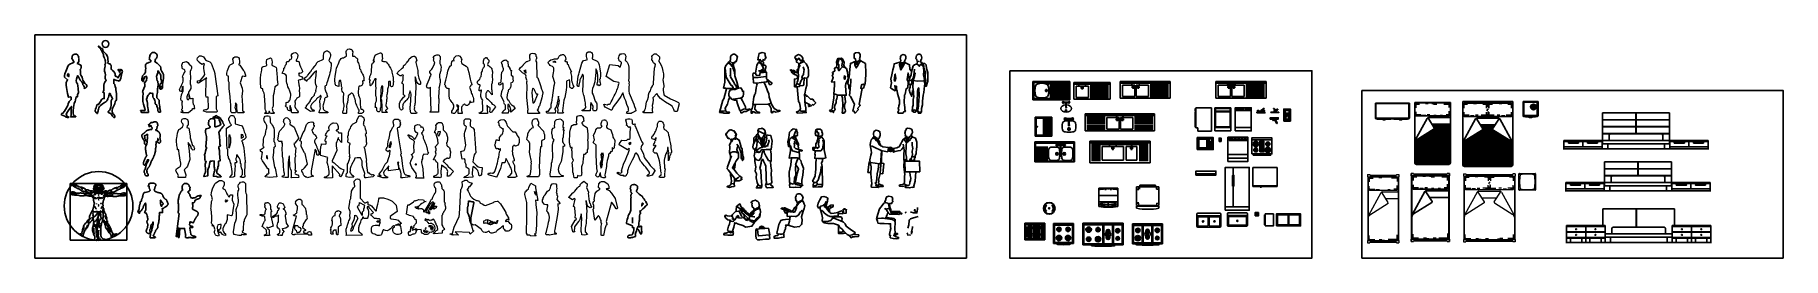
# Model space of a CAD drawing. Header units: centimetres. Extents: x 56177 to 99483, y 493 to 15482.
# Drawn here: x 56177 to 61409, y 3838 to 4505 of the extents above; entities that cross this region are included whole.
import ezdxf

# ---------------------------------------------------------------- set-up
doc = ezdxf.new("R2010")
doc.units = ezdxf.units.CM
doc.header["$MEASUREMENT"] = 0
doc.set_wipeout_variables(frame=1)
doc.layers.add('010', color=252, linetype='Continuous')
doc.layers.add('010_BLOQUES', color=250, linetype='Continuous')
doc.layers.add('A. 0.13 MUEBLES', color=35, linetype='Continuous', lineweight=13)

# ---------------------------------------------------------------- blocks, each defined once
blk = doc.blocks.new('A$C45623FF6')
at = {"layer": '010_BLOQUES'}
for p, q in [((1.796, -0.322), (0.696, -0.322)), ((0.696, -0.872), (0.696, -0.322)), ((0.713, -0.809), (0.713, -0.375)), ((0.724, -0.809), (0.724, -0.375)), ((1.746, -0.342), (0.746, -0.342)), ((1.746, -0.353), (0.746, -0.353)), ((1.746, -0.426), (1.196, -0.426)), ((1.746, -0.453), (1.196, -0.453)), ((1.746, -0.48), (1.196, -0.48)), ((1.746, -0.507), (1.196, -0.507)), ((1.738, -0.399), (1.204, -0.399)), ((1.718, -0.372), (1.224, -0.372)), ((1.768, -0.809), (1.768, -0.375)), ((1.779, -0.809), (1.779, -0.375)), ((1.796, -0.872), (1.796, -0.322)), ((1.796, -0.872), (0.696, -0.872)), ((1.746, -0.831), (0.746, -0.831)), ((1.746, -0.842), (0.746, -0.842)), ((1.048, -0.591), (1.148, -0.591)), ((1.098, -0.541), (1.098, -0.641)), ((1.746, -0.534), (1.196, -0.534)), ((1.746, -0.561), (1.196, -0.561)), ((1.746, -0.588), (1.196, -0.588)), ((1.746, -0.615), (1.196, -0.615)), ((1.746, -0.642), (1.196, -0.642)), ((1.746, -0.669), (1.196, -0.669)), ((1.746, -0.696), (1.196, -0.696)), ((1.746, -0.723), (1.196, -0.723)), ((1.746, -0.75), (1.196, -0.75)), ((1.738, -0.777), (1.204, -0.777)), ((1.718, -0.804), (1.224, -0.804))]:
    blk.add_line(p, q, dxfattribs=at)
for centre, radius in [((1.154, -0.389), 0.018), ((1.098, -0.591), 0.025), ((1.098, -0.591), 0.02)]:
    blk.add_circle(centre, radius, dxfattribs=at)
for centre, radius, start, end in [((0.746, -0.375), 0.033, 90, 180), ((0.746, -0.375), 0.022, 90, 180), ((1.201, -0.591), 0.45, 160.9976, 199.0024), ((0.854, -0.472), 0.083, 110.8884, 160.9976), ((0.963, -0.756), 0.387, 69.1116, 110.8884), ((1.071, -0.472), 0.083, 19.0024, 69.1116), ((0.724, -0.591), 0.45, 340.9976, 19.0024), ((1.746, -0.375), 0.033, 0, 90), ((1.746, -0.375), 0.022, 0, 90), ((0.746, -0.809), 0.033, 180, 270), ((0.746, -0.809), 0.022, 180, 270), ((0.854, -0.711), 0.083, 199.0024, 249.1116), ((0.963, -0.426), 0.387, 249.1116, 290.8884), ((1.071, -0.711), 0.083, 290.8884, 340.9976), ((1.746, -0.809), 0.033, 270, 0), ((1.746, -0.809), 0.022, 270, 0)]:
    blk.add_arc(centre, radius, start, end, dxfattribs=at)
blk = doc.blocks.new('A$C554416AC')
at = {"layer": '010_BLOQUES'}
for p, q in [((3.007, -0.347), (1.917, -0.347)), ((1.917, -0.347), (1.917, -0.847)), ((2.049, -0.397), (1.917, -0.397)), ((2.357, -0.457), (1.987, -0.457)), ((1.987, -0.457), (1.987, -0.797)), ((2.254, -0.397), (2.089, -0.397)), ((2.222, -0.513), (2.122, -0.513)), ((2.172, -0.563), (2.172, -0.463)), ((3.007, -0.397), (2.294, -0.397)), ((2.357, -0.457), (2.357, -0.797)), ((2.407, -0.447), (2.957, -0.447)), ((2.407, -0.497), (2.957, -0.497)), ((3.007, -0.347), (3.007, -0.847)), ((3.007, -0.847), (1.917, -0.847)), ((2.357, -0.797), (1.987, -0.797)), ((2.407, -0.547), (2.957, -0.547)), ((2.407, -0.597), (2.957, -0.597)), ((2.407, -0.647), (2.957, -0.647)), ((2.407, -0.697), (2.957, -0.697)), ((2.407, -0.747), (2.957, -0.747)), ((2.407, -0.797), (2.957, -0.797))]:
    blk.add_line(p, q, dxfattribs=at)
for centre, radius in [((2.069, -0.397), 0.02), ((2.172, -0.513), 0.025), ((2.172, -0.513), 0.02), ((2.274, -0.397), 0.02)]:
    blk.add_circle(centre, radius, dxfattribs=at)
blk = doc.blocks.new('A$C5D287D89')
at = {"layer": '010_BLOQUES'}
for p, q in [((4.806, -0.32), (3.306, -0.32)), ((3.306, -0.32), (3.306, -0.82)), ((3.644, -0.37), (3.306, -0.37)), ((3.746, -0.43), (3.376, -0.43)), ((3.376, -0.43), (3.376, -0.77)), ((3.741, -0.486), (3.641, -0.486)), ((3.849, -0.37), (3.684, -0.37)), ((3.691, -0.536), (3.691, -0.436)), ((3.746, -0.43), (3.746, -0.77)), ((4.156, -0.43), (3.786, -0.43)), ((3.786, -0.43), (3.786, -0.77)), ((3.792, -0.486), (3.892, -0.486)), ((3.842, -0.536), (3.842, -0.436)), ((4.806, -0.37), (3.889, -0.37)), ((4.156, -0.43), (4.156, -0.77)), ((4.206, -0.42), (4.756, -0.42)), ((4.206, -0.47), (4.756, -0.47)), ((4.206, -0.52), (4.756, -0.52)), ((4.806, -0.32), (4.806, -0.82)), ((4.806, -0.82), (3.306, -0.82)), ((3.746, -0.77), (3.376, -0.77)), ((4.156, -0.77), (3.786, -0.77)), ((4.206, -0.57), (4.756, -0.57)), ((4.206, -0.62), (4.756, -0.62)), ((4.206, -0.67), (4.756, -0.67)), ((4.206, -0.72), (4.756, -0.72)), ((4.206, -0.77), (4.756, -0.77))]:
    blk.add_line(p, q, dxfattribs=at)
for centre, radius in [((3.664, -0.37), 0.02), ((3.691, -0.486), 0.025), ((3.691, -0.486), 0.02), ((3.842, -0.486), 0.025), ((3.842, -0.486), 0.02), ((3.869, -0.37), 0.02)]:
    blk.add_circle(centre, radius, dxfattribs=at)
blk = doc.blocks.new('A$C451C27B1')
for p, q in [((0.764, -1.386), (1.264, -1.386)), ((0.764, -1.386), (0.764, -1.956)), ((0.794, -1.416), (0.774, -1.396)), ((0.774, -1.396), (1.044, -1.396)), ((0.774, -1.396), (0.774, -1.946)), ((0.794, -1.416), (1.014, -1.416)), ((0.794, -1.416), (0.794, -1.926)), ((1.044, -1.396), (1.014, -1.416)), ((1.014, -1.416), (1.014, -1.926)), ((1.264, -1.386), (1.044, -1.396)), ((1.044, -1.416), (1.044, -1.926)), ((1.074, -1.416), (1.074, -1.926)), ((1.104, -1.416), (1.104, -1.926)), ((1.134, -1.416), (1.134, -1.926)), ((1.164, -1.416), (1.164, -1.926)), ((1.194, -1.416), (1.194, -1.926)), ((1.224, -1.416), (1.224, -1.926)), ((1.254, -1.416), (1.254, -1.926)), ((1.264, -1.386), (1.264, -1.956)), ((0.764, -1.956), (1.264, -1.956)), ((0.794, -1.926), (0.774, -1.946)), ((0.774, -1.946), (1.044, -1.946)), ((0.794, -1.926), (1.014, -1.926)), ((0.804, -1.671), (0.844, -1.671)), ((0.824, -1.651), (0.824, -1.691)), ((1.044, -1.946), (1.014, -1.926)), ((1.264, -1.956), (1.044, -1.946))]:
    blk.add_line(p, q)
blk.add_circle((0.824, -1.671), 0.01)
blk = doc.blocks.new('A$C79B8653F')
at = {"layer": '010_BLOQUES'}
for p, q in [((4.336, -1.291), (2.256, -1.291)), ((2.256, -1.291), (2.256, -1.791)), ((3.173, -1.341), (2.256, -1.341)), ((2.856, -1.391), (2.306, -1.391)), ((2.856, -1.441), (2.306, -1.441)), ((2.856, -1.491), (2.306, -1.491)), ((2.856, -1.541), (2.306, -1.541)), ((3.276, -1.401), (2.906, -1.401)), ((2.906, -1.401), (2.906, -1.741)), ((3.27, -1.457), (3.17, -1.457)), ((3.378, -1.341), (3.213, -1.341)), ((3.22, -1.507), (3.22, -1.407)), ((3.276, -1.401), (3.276, -1.741)), ((3.316, -1.401), (3.316, -1.741)), ((3.686, -1.401), (3.316, -1.401)), ((3.321, -1.457), (3.421, -1.457)), ((3.371, -1.507), (3.371, -1.407)), ((4.336, -1.341), (3.418, -1.341)), ((3.686, -1.401), (3.686, -1.741)), ((3.736, -1.391), (4.286, -1.391)), ((3.736, -1.441), (4.286, -1.441)), ((3.736, -1.491), (4.286, -1.491)), ((3.736, -1.541), (4.286, -1.541)), ((4.336, -1.291), (4.336, -1.791)), ((4.336, -1.791), (2.256, -1.791)), ((2.856, -1.591), (2.306, -1.591)), ((2.856, -1.641), (2.306, -1.641)), ((2.856, -1.691), (2.306, -1.691)), ((2.856, -1.741), (2.306, -1.741)), ((3.276, -1.741), (2.906, -1.741)), ((3.686, -1.741), (3.316, -1.741)), ((3.736, -1.591), (4.286, -1.591)), ((3.736, -1.641), (4.286, -1.641)), ((3.736, -1.691), (4.286, -1.691)), ((3.736, -1.741), (4.286, -1.741))]:
    blk.add_line(p, q, dxfattribs=at)
for centre, radius in [((3.193, -1.341), 0.02), ((3.22, -1.457), 0.025), ((3.22, -1.457), 0.02), ((3.371, -1.457), 0.025), ((3.371, -1.457), 0.02), ((3.398, -1.341), 0.02)]:
    blk.add_circle(centre, radius, dxfattribs=at)
blk = doc.blocks.new('A$C510948FE')
at = {"layer": '010_BLOQUES'}
for p, q in [((0.75, -2.127), (0.75, -2.727)), ((1.942, -2.127), (0.75, -2.127)), ((0.765, -2.195), (0.765, -2.669)), ((0.775, -2.195), (0.775, -2.669)), ((1.138, -2.289), (0.8, -2.289)), ((1.138, -2.313), (0.8, -2.313)), ((1.138, -2.337), (0.8, -2.337)), ((1.138, -2.361), (0.8, -2.361)), ((1.138, -2.385), (0.8, -2.385)), ((1.138, -2.409), (0.8, -2.409)), ((1.138, -2.433), (0.8, -2.433)), ((1.138, -2.457), (0.8, -2.457)), ((1.138, -2.482), (0.8, -2.482)), ((1.138, -2.506), (0.8, -2.506)), ((1.138, -2.53), (0.8, -2.53)), ((1.138, -2.554), (0.8, -2.554)), ((1.138, -2.578), (0.8, -2.578)), ((1.138, -2.602), (0.8, -2.602)), ((0.805, -2.155), (1.887, -2.155)), ((0.805, -2.165), (1.887, -2.165)), ((1.445, -2.223), (1.386, -2.223)), ((1.416, -2.253), (1.416, -2.194)), ((1.515, -2.211), (1.443, -2.211)), ((1.515, -2.236), (1.443, -2.236)), ((1.515, -2.398), (1.515, -2.236)), ((1.535, -2.211), (1.608, -2.211)), ((1.535, -2.398), (1.535, -2.236)), ((1.535, -2.236), (1.608, -2.236)), ((1.605, -2.223), (1.664, -2.223)), ((1.635, -2.253), (1.635, -2.194)), ((1.917, -2.669), (1.917, -2.195)), ((1.927, -2.669), (1.927, -2.195)), ((1.942, -2.727), (1.942, -2.127)), ((0.75, -2.727), (1.942, -2.727)), ((1.138, -2.626), (0.8, -2.626)), ((1.138, -2.65), (0.8, -2.65)), ((0.805, -2.699), (1.887, -2.699)), ((0.805, -2.709), (1.887, -2.709)), ((1.138, -2.674), (0.841, -2.674))]:
    blk.add_line(p, q, dxfattribs=at)
for centre, radius in [((1.417, -2.484), 0.038), ((1.416, -2.223), 0.0297), ((1.417, -2.484), 0.0275), ((1.416, -2.223), 0.0197), ((1.525, -2.223), 0.016), ((1.633, -2.484), 0.038), ((1.635, -2.223), 0.0297), ((1.633, -2.484), 0.0275), ((1.635, -2.223), 0.0197)]:
    blk.add_circle(centre, radius, dxfattribs=at)
for centre, radius, start, end in [((0.805, -2.195), 0.04, 90, 180), ((0.805, -2.195), 0.03, 90, 180), ((1.908, -2.482), 0.75, 169.6188, 180), ((1.908, -2.482), 0.75, 180, 190.3812), ((1.244, -2.36), 0.075, 97.23, 169.6188), ((1.329, -3.03), 0.75, 90, 97.23), ((1.329, -3.03), 0.75, 82.77, 90), ((1.414, -2.36), 0.075, 10.3812, 82.77), ((0.75, -2.482), 0.75, 0, 10.3812), ((0.75, -2.482), 0.75, 349.6188, 0), ((1.525, -2.413), 0.0177, 124.4383, 55.5617), ((2.3, -2.482), 0.75, 169.6188, 180), ((2.3, -2.482), 0.75, 180, 190.3812), ((1.636, -2.36), 0.075, 97.23, 169.6188), ((1.721, -3.03), 0.75, 90, 97.23), ((1.721, -3.03), 0.75, 82.77, 90), ((1.806, -2.36), 0.075, 10.3812, 82.77), ((1.142, -2.482), 0.75, 0, 10.3812), ((1.142, -2.482), 0.75, 349.6188, 0), ((1.887, -2.195), 0.04, 0, 90.0168), ((1.887, -2.195), 0.03, 0, 90.0207), ((0.805, -2.669), 0.04, 180, 270), ((0.805, -2.669), 0.03, 180, 270), ((1.244, -2.603), 0.075, 190.3812, 262.77), ((1.329, -1.934), 0.75, 262.77, 270), ((1.329, -1.934), 0.75, 270, 277.23), ((1.414, -2.603), 0.075, 277.23, 349.6188), ((1.636, -2.603), 0.075, 190.3812, 262.77), ((1.721, -1.934), 0.75, 262.77, 270), ((1.721, -1.934), 0.75, 270, 277.23), ((1.806, -2.603), 0.075, 277.23, 349.6188), ((1.887, -2.669), 0.04, 270, 0), ((1.887, -2.669), 0.03, 270, 0)]:
    blk.add_arc(centre, radius, start, end, dxfattribs=at)
blk = doc.blocks.new('A$C1BD46D22')
at = {"layer": '010_BLOQUES'}
for p, q in [((2.402, -2.106), (4.202, -2.106)), ((2.402, -2.106), (2.402, -2.756)), ((2.402, -2.153), (4.202, -2.153)), ((2.961, -2.203), (2.445, -2.203)), ((2.716, -2.235), (2.445, -2.235)), ((2.716, -2.285), (2.445, -2.285)), ((2.716, -2.335), (2.445, -2.335)), ((2.716, -2.385), (2.445, -2.385)), ((2.716, -2.435), (2.445, -2.435)), ((2.716, -2.485), (2.445, -2.485)), ((2.716, -2.535), (2.445, -2.535)), ((2.716, -2.585), (2.445, -2.585)), ((2.764, -2.263), (3.404, -2.263)), ((2.764, -2.263), (2.764, -2.671)), ((3.001, -2.203), (3.166, -2.203)), ((3.134, -2.319), (3.034, -2.319)), ((3.084, -2.369), (3.084, -2.269)), ((3.206, -2.203), (3.626, -2.203)), ((3.404, -2.263), (3.404, -2.671)), ((3.488, -2.263), (3.488, -2.671)), ((3.488, -2.263), (3.804, -2.263)), ((3.696, -2.319), (3.596, -2.319)), ((3.646, -2.369), (3.646, -2.269)), ((3.666, -2.203), (4.144, -2.203)), ((3.804, -2.263), (3.804, -2.671)), ((4.144, -2.235), (3.873, -2.235)), ((4.144, -2.285), (3.873, -2.285)), ((4.144, -2.335), (3.873, -2.335)), ((4.144, -2.385), (3.873, -2.385)), ((4.144, -2.435), (3.873, -2.435)), ((4.144, -2.485), (3.873, -2.485)), ((4.144, -2.535), (3.873, -2.535)), ((4.144, -2.585), (3.873, -2.585)), ((4.202, -2.106), (4.202, -2.756)), ((2.402, -2.756), (4.202, -2.756)), ((2.716, -2.635), (2.445, -2.635)), ((2.716, -2.685), (2.445, -2.685)), ((2.764, -2.671), (3.404, -2.671)), ((3.488, -2.671), (3.804, -2.671)), ((4.144, -2.635), (3.873, -2.635)), ((4.144, -2.685), (3.873, -2.685))]:
    blk.add_line(p, q, dxfattribs=at)
for centre, radius in [((2.981, -2.203), 0.02), ((3.084, -2.319), 0.025), ((3.084, -2.319), 0.02), ((3.186, -2.203), 0.02), ((3.646, -2.319), 0.025), ((3.646, -2.203), 0.02), ((3.646, -2.319), 0.02)]:
    blk.add_circle(centre, radius, dxfattribs=at)
blk = doc.blocks.new('A$C6DFC5692')
for p, q in [((1.091, -4.023), (1.098, -4.03)), ((1.267, -4.03), (1.274, -4.023)), ((1.091, -4.207), (1.098, -4.2)), ((1.267, -4.2), (1.274, -4.207))]:
    blk.add_line(p, q)
for radius in [0.175, 0.165, 0.0175, 0.005]:
    blk.add_circle((1.182, -4.115), radius)
for radius, start, end in [(0.13, 135, 225), (0.12, 135, 225), (0.12, 315, 45), (0.13, 315, 45)]:
    blk.add_arc((1.182, -4.115), radius, start, end)
blk = doc.blocks.new('A$C4C4A5B3F')
at = {"layer": '010_BLOQUES'}
for p, q in [((3.239, -3.507), (2.663, -3.507)), ((2.663, -4.057), (2.663, -3.507)), ((2.851, -3.535), (2.851, -3.552)), ((2.851, -3.552), (2.891, -3.552)), ((2.891, -3.522), (2.891, -3.552)), ((2.891, -3.522), (2.931, -3.522)), ((2.931, -3.522), (2.931, -3.532)), ((2.971, -3.522), (2.971, -3.532)), ((3.011, -3.522), (2.971, -3.522)), ((3.011, -3.522), (3.011, -3.552)), ((3.051, -3.552), (3.011, -3.552)), ((3.051, -3.535), (3.051, -3.552)), ((3.239, -4.057), (3.239, -3.507)), ((3.239, -3.733), (2.663, -3.733)), ((3.239, -3.919), (2.663, -3.919)), ((3.195, -3.995), (2.707, -3.995)), ((2.951, -3.932), (2.951, -4.058))]:
    blk.add_line(p, q, dxfattribs=at)
for centre in [(2.678, -3.525), (3.224, -3.525), (2.678, -3.937), (2.678, -4.041), (3.224, -3.937), (3.224, -4.041)]:
    blk.add_circle(centre, 0.0067, dxfattribs=at)
for centre, start, end in [((2.951, -5.152), 93.5384, 100.2346), ((2.951, -5.152), 89.2927, 90.7073), ((2.951, -5.152), 79.7654, 86.4616), ((2.951, -2.463), 259.7654, 280.2346)]:
    blk.add_arc(centre, 1.62, start, end, dxfattribs=at)
blk.add_ellipse((2.951, -3.995), major_axis=(0.244, 0), ratio=0.257639, dxfattribs=at)
blk = doc.blocks.new('A$C2F864F2A')
at = {"layer": '010_BLOQUES'}
for p, q in [((4.466, -3.472), (3.796, -3.472)), ((3.796, -4.032), (3.796, -3.472)), ((3.9, -3.522), (3.846, -3.522)), ((3.846, -3.569), (3.846, -3.522)), ((4.366, -3.422), (3.896, -3.422)), ((3.896, -3.472), (3.896, -3.422)), ((4.356, -3.432), (3.906, -3.432)), ((3.906, -3.472), (3.906, -3.432)), ((4.356, -3.472), (4.356, -3.432)), ((4.366, -3.472), (4.366, -3.422)), ((4.416, -3.522), (4.37, -3.522)), ((4.416, -3.559), (4.416, -3.522)), ((4.466, -4.032), (4.466, -3.472)), ((4.466, -4.032), (3.796, -4.032)), ((3.796, -4.112), (3.796, -4.052)), ((4.466, -4.052), (3.796, -4.052)), ((3.816, -4.052), (3.816, -4.032)), ((4.446, -4.042), (3.816, -4.042)), ((3.846, -3.982), (3.846, -3.933)), ((3.873, -3.982), (3.846, -3.982)), ((4.416, -3.982), (4.381, -3.982)), ((4.416, -3.982), (4.416, -3.946)), ((4.446, -4.052), (4.446, -4.032)), ((4.466, -4.112), (4.466, -4.052))]:
    blk.add_line(p, q, dxfattribs=at)
blk.add_arc((4.131, -2.257), 1.885, 259.7654, 280.2346, dxfattribs=at)
blk = doc.blocks.new('A$C7AFF76AE')
at = {"layer": '010_BLOQUES'}
for p, q in [((0.45, 1.04), (0.45, 0.54)), ((1.05, 1.04), (0.45, 1.04)), ((0.45, 0.54), (1.05, 0.54)), ((0.48, 0.98), (0.48, 0.6)), ((0.755, 1.01), (0.51, 1.01)), ((0.51, 0.57), (0.753, 0.57)), ((0.556, 0.98), (0.556, 0.6)), ((0.561, 0.98), (0.561, 0.6)), ((0.603, 1.005), (0.586, 1.005)), ((0.586, 0.575), (0.603, 0.575)), ((0.603, 1.005), (0.603, 0.575)), ((0.735, 1.005), (0.608, 1.005)), ((0.608, 1.005), (0.608, 0.575)), ((0.608, 0.575), (0.735, 0.575)), ((0.638, 0.942), (0.638, 1.005)), ((0.659, 0.909), (0.639, 0.939)), ((0.64, 0.942), (0.64, 1.005)), ((0.64, 0.872), (0.659, 0.903)), ((0.64, 0.742), (0.64, 0.87)), ((0.66, 0.706), (0.64, 0.74)), ((0.661, 0.91), (0.641, 0.94)), ((0.641, 0.575), (0.641, 0.666)), ((0.642, 0.872), (0.661, 0.902)), ((0.642, 0.742), (0.642, 0.87)), ((0.662, 0.707), (0.642, 0.74)), ((0.642, 0.668), (0.66, 0.701)), ((0.643, 0.575), (0.643, 0.665)), ((0.644, 0.667), (0.662, 0.7)), ((0.685, 0.707), (0.705, 0.74)), ((0.704, 0.667), (0.685, 0.7)), ((0.686, 0.91), (0.706, 0.94)), ((0.705, 0.872), (0.686, 0.902)), ((0.687, 0.706), (0.707, 0.74)), ((0.706, 0.668), (0.687, 0.701)), ((0.688, 0.909), (0.708, 0.939)), ((0.707, 0.872), (0.688, 0.903)), ((0.704, 0.575), (0.704, 0.665)), ((0.705, 0.742), (0.705, 0.87)), ((0.706, 0.575), (0.706, 0.666)), ((0.707, 0.942), (0.707, 1.005)), ((0.707, 0.742), (0.707, 0.87)), ((0.709, 0.942), (0.709, 1.005)), ((0.735, 1.005), (0.735, 0.575)), ((0.753, 1.005), (0.74, 1.005)), ((0.74, 1.005), (0.74, 0.575)), ((0.74, 0.575), (0.753, 0.575)), ((0.778, 0.6), (0.778, 0.98)), ((0.783, 0.6), (0.783, 0.98)), ((0.797, 0.98), (0.797, 0.6)), ((0.8, 0.98), (0.8, 0.6)), ((0.843, 1.005), (0.825, 1.005)), ((0.825, 0.575), (0.843, 0.575)), ((0.99, 1.01), (0.826, 1.01)), ((0.827, 0.574), (0.831, 0.574)), ((0.827, 0.57), (0.882, 0.57)), ((0.843, 1.005), (0.843, 0.575)), ((0.974, 1.005), (0.848, 1.005)), ((0.848, 1.005), (0.848, 0.575)), ((0.848, 0.575), (0.974, 0.575)), ((0.878, 0.942), (0.878, 1.005)), ((0.899, 0.909), (0.879, 0.939)), ((0.879, 0.742), (0.879, 0.87)), ((0.88, 0.942), (0.88, 1.005)), ((0.88, 0.872), (0.899, 0.903)), ((0.9, 0.706), (0.88, 0.74)), ((0.9, 0.91), (0.881, 0.94)), ((0.881, 0.742), (0.881, 0.87)), ((0.881, 0.668), (0.9, 0.701)), ((0.881, 0.575), (0.881, 0.666)), ((0.882, 0.872), (0.9, 0.902)), ((0.902, 0.707), (0.882, 0.74)), ((0.882, 0.57), (0.99, 0.57)), ((0.883, 0.667), (0.902, 0.7)), ((0.883, 0.575), (0.883, 0.665)), ((0.924, 0.707), (0.944, 0.74)), ((0.943, 0.667), (0.924, 0.7)), ((0.926, 0.91), (0.946, 0.94)), ((0.944, 0.872), (0.926, 0.902)), ((0.926, 0.706), (0.946, 0.74)), ((0.945, 0.668), (0.926, 0.701)), ((0.928, 0.909), (0.948, 0.939)), ((0.946, 0.872), (0.928, 0.903)), ((0.944, 0.575), (0.944, 0.665)), ((0.945, 0.742), (0.945, 0.87)), ((0.946, 0.942), (0.946, 1.005)), ((0.946, 0.575), (0.946, 0.666)), ((0.947, 0.742), (0.947, 0.87)), ((0.948, 0.942), (0.948, 1.005)), ((0.974, 1.005), (0.974, 0.575)), ((0.993, 1.005), (0.979, 1.005)), ((0.979, 1.005), (0.979, 0.575)), ((0.979, 0.575), (0.993, 0.575)), ((0.986, 0.574), (0.99, 0.574)), ((1.018, 0.6), (1.018, 0.98)), ((1.02, 0.6), (1.02, 0.98)), ((1.05, 0.54), (1.05, 1.04))]:
    blk.add_line(p, q, dxfattribs=at)
for centre, radius in [((0.522, 0.9), 0.0176), ((0.522, 0.82), 0.0176), ((0.522, 0.739), 0.0176), ((0.522, 0.661), 0.0176), ((0.674, 0.702), 0.0295), ((0.674, 0.903), 0.0197), ((0.913, 0.906), 0.0284), ((0.913, 0.706), 0.017)]:
    blk.add_circle(centre, radius, dxfattribs=at)
for centre, radius, start, end in [((0.51, 0.98), 0.03, 90, 180), ((0.51, 0.6), 0.03, 180, 270), ((0.586, 0.98), 0.03, 90, 180), ((0.586, 0.6), 0.03, 180, 270), ((0.586, 0.98), 0.025, 90, 180), ((0.586, 0.6), 0.025, 180, 270), ((0.642, 0.942), 0.004, 181.0985, 212.721), ((0.644, 0.942), 0.004, 181.0985, 212.721), ((0.644, 0.87), 0.004, 148.7502, 180), ((0.644, 0.742), 0.004, 180, 210.9499), ((0.645, 0.666), 0.004, 150.4747, 180), ((0.646, 0.87), 0.004, 148.7502, 180), ((0.646, 0.742), 0.004, 180, 210.9499), ((0.647, 0.665), 0.004, 150.4747, 180), ((0.655, 0.906), 0.005, 328.7502, 32.721), ((0.656, 0.704), 0.005, 330.4747, 30.9499), ((0.655, 0.906), 0.007, 328.7502, 32.721), ((0.656, 0.704), 0.007, 330.4747, 30.9499), ((0.691, 0.704), 0.007, 149.0501, 209.5253), ((0.692, 0.906), 0.007, 147.279, 211.2498), ((0.691, 0.704), 0.005, 149.0501, 209.5253), ((0.692, 0.906), 0.005, 147.279, 211.2498), ((0.7, 0.665), 0.004, 0, 29.5253), ((0.701, 0.87), 0.004, 0, 31.2498), ((0.701, 0.742), 0.004, 329.0501, 0), ((0.703, 0.942), 0.004, 327.279, 358.9015), ((0.702, 0.666), 0.004, 0, 29.5253), ((0.703, 0.87), 0.004, 0, 31.2498), ((0.703, 0.742), 0.004, 329.0501, 0), ((0.705, 0.942), 0.004, 327.279, 358.9015), ((0.753, 0.98), 0.03, 0, 90), ((0.753, 0.98), 0.025, 0, 90), ((0.753, 0.6), 0.025, 270, 0), ((0.753, 0.6), 0.03, 270, 0), ((0.827, 0.98), 0.03, 92.7409, 180), ((0.827, 0.6), 0.03, 180, 270), ((0.825, 0.98), 0.025, 90, 180), ((0.825, 0.6), 0.025, 180, 270), ((0.827, 0.98), 0.03, 90, 92.7409), ((0.882, 0.942), 0.004, 181.0985, 212.721), ((0.883, 0.87), 0.004, 148.7502, 180), ((0.883, 0.742), 0.004, 180, 210.9499), ((0.884, 0.942), 0.004, 181.0985, 212.721), ((0.885, 0.87), 0.004, 148.7502, 180), ((0.885, 0.742), 0.004, 180, 210.9499), ((0.885, 0.666), 0.004, 150.4747, 180), ((0.887, 0.665), 0.004, 150.4747, 180), ((0.894, 0.906), 0.005, 328.7502, 32.721), ((0.894, 0.906), 0.007, 328.7502, 32.721), ((0.896, 0.704), 0.005, 330.4747, 30.9499), ((0.896, 0.704), 0.007, 330.4747, 30.9499), ((0.93, 0.704), 0.007, 149.0501, 209.5253), ((0.932, 0.906), 0.007, 147.279, 211.2498), ((0.93, 0.704), 0.005, 149.0501, 209.5253), ((0.932, 0.906), 0.005, 147.279, 211.2498), ((0.94, 0.665), 0.004, 0, 29.5253), ((0.941, 0.87), 0.004, 0, 31.2498), ((0.941, 0.742), 0.004, 329.0501, 0), ((0.942, 0.666), 0.004, 0, 29.5253), ((0.942, 0.942), 0.004, 327.279, 358.9015), ((0.943, 0.87), 0.004, 0, 31.2498), ((0.943, 0.742), 0.004, 329.0501, 0), ((0.944, 0.942), 0.004, 327.279, 358.9015), ((0.99, 0.98), 0.03, 0, 90), ((0.99, 0.6), 0.03, 270, 0), ((0.993, 0.98), 0.025, 0, 90), ((0.993, 0.6), 0.025, 270, 0)]:
    blk.add_arc(centre, radius, start, end, dxfattribs=at)
blk = doc.blocks.new('A$C67CC02E4')
at = {"layer": '010_BLOQUES'}
for p, q in [((1.31, 1.038), (1.31, 0.438)), ((1.31, 1.038), (1.91, 1.038)), ((1.31, 1.018), (1.91, 1.018)), ((1.34, 0.988), (1.88, 0.988)), ((1.34, 0.988), (1.34, 0.468)), ((1.415, 0.598), (1.535, 0.598)), ((1.52, 0.858), (1.43, 0.858)), ((1.475, 0.903), (1.475, 0.813)), ((1.475, 0.658), (1.475, 0.538)), ((1.805, 0.598), (1.685, 0.598)), ((1.7, 0.858), (1.79, 0.858)), ((1.745, 0.903), (1.745, 0.813)), ((1.745, 0.658), (1.745, 0.538)), ((1.88, 0.988), (1.88, 0.468)), ((1.91, 1.038), (1.91, 0.438)), ((1.31, 0.438), (1.91, 0.438)), ((1.34, 0.468), (1.88, 0.468)), ((1.41, 0.438), (1.41, 0.428)), ((1.425, 0.438), (1.425, 0.428)), ((1.795, 0.438), (1.795, 0.428)), ((1.81, 0.438), (1.81, 0.428))]:
    blk.add_line(p, q, dxfattribs=at)
for centre, radius in [((1.475, 0.598), 0.08), ((1.475, 0.858), 0.065), ((1.475, 0.598), 0.05), ((1.475, 0.858), 0.035), ((1.745, 0.598), 0.08), ((1.745, 0.858), 0.065), ((1.745, 0.598), 0.05), ((1.745, 0.858), 0.035)]:
    blk.add_circle(centre, radius, dxfattribs=at)
for centre, radius, start, end in [((1.43, 0.428), 0.02, 180, 266.5286), ((1.43, 0.428), 0.005, 180, 266.5286), ((1.61, 2.043), 1.645, 263.6403, 276.3597), ((1.61, 2.043), 1.63, 263.6403, 276.3597), ((1.79, 0.428), 0.005, 273.4714, 0), ((1.79, 0.428), 0.02, 273.4714, 0)]:
    blk.add_arc(centre, radius, start, end, dxfattribs=at)
blk = doc.blocks.new('A$C557664A3')
at = {"layer": '010_BLOQUES'}
for p, q in [((2.193, 1.041), (2.193, 0.391)), ((2.193, 1.041), (3.393, 1.041)), ((2.193, 1.021), (3.393, 1.021)), ((2.223, 0.991), (2.223, 0.421)), ((2.223, 0.991), (2.783, 0.991)), ((2.303, 0.849), (2.423, 0.849)), ((2.318, 0.564), (2.408, 0.564)), ((2.363, 0.909), (2.363, 0.789)), ((2.363, 0.609), (2.363, 0.519)), ((2.583, 0.564), (2.703, 0.564)), ((2.598, 0.849), (2.688, 0.849)), ((2.643, 0.894), (2.643, 0.804)), ((2.643, 0.624), (2.643, 0.504)), ((2.783, 0.991), (2.783, 0.421)), ((2.813, 0.991), (2.813, 0.421)), ((2.813, 0.991), (3.073, 0.991)), ((2.891, 0.806), (2.891, 0.775)), ((2.891, 0.637), (2.891, 0.606)), ((2.911, 0.806), (2.976, 0.806)), ((2.911, 0.606), (2.976, 0.606)), ((2.921, 0.806), (2.921, 0.606)), ((2.943, 0.839), (2.943, 0.774)), ((2.943, 0.639), (2.943, 0.574)), ((2.966, 0.806), (2.966, 0.606)), ((2.996, 0.806), (2.996, 0.775)), ((2.996, 0.637), (2.996, 0.606)), ((3.073, 0.991), (3.073, 0.421)), ((3.103, 0.991), (3.103, 0.421)), ((3.103, 0.991), (3.363, 0.991)), ((3.188, 0.816), (3.278, 0.816)), ((3.198, 0.586), (3.268, 0.586)), ((3.233, 0.861), (3.233, 0.771)), ((3.233, 0.621), (3.233, 0.551)), ((3.363, 0.991), (3.363, 0.421)), ((3.393, 1.041), (3.393, 0.391)), ((2.193, 0.391), (3.393, 0.391)), ((2.223, 0.421), (2.783, 0.421)), ((2.443, 0.391), (2.443, 0.381)), ((2.458, 0.391), (2.458, 0.381)), ((2.813, 0.421), (3.073, 0.421)), ((3.103, 0.421), (3.363, 0.421)), ((3.128, 0.391), (3.128, 0.381)), ((3.143, 0.391), (3.143, 0.381))]:
    blk.add_line(p, q, dxfattribs=at)
for centre, radius in [((2.363, 0.849), 0.08), ((2.363, 0.564), 0.065), ((2.363, 0.849), 0.05), ((2.363, 0.564), 0.035), ((2.643, 0.564), 0.08), ((2.643, 0.849), 0.065), ((2.643, 0.564), 0.05), ((2.643, 0.849), 0.035), ((3.233, 0.816), 0.065), ((3.233, 0.586), 0.055), ((3.233, 0.816), 0.035), ((3.233, 0.586), 0.025)]:
    blk.add_circle(centre, radius, dxfattribs=at)
for centre, radius, start, end in [((2.943, 0.706), 0.08, 136.4688, 223.5312), ((2.871, 0.775), 0.02, 316.4688, 0), ((2.871, 0.637), 0.02, 0, 43.5312), ((2.943, 0.806), 0.0525, 0, 180), ((2.943, 0.606), 0.0525, 180, 0), ((2.943, 0.806), 0.0225, 0, 180), ((2.943, 0.606), 0.0225, 180, 0), ((3.016, 0.775), 0.02, 180, 223.5312), ((3.016, 0.637), 0.02, 136.4688, 180), ((2.943, 0.706), 0.08, 316.4688, 43.5312), ((2.463, 0.381), 0.02, 180, 266.5286), ((2.463, 0.381), 0.005, 180, 266.5286), ((2.793, 5.821), 5.47, 266.5286, 273.4714), ((2.793, 5.821), 5.455, 266.5286, 273.4714), ((3.123, 0.381), 0.005, 273.4714, 0), ((3.123, 0.381), 0.02, 273.4714, 0)]:
    blk.add_arc(centre, radius, start, end, dxfattribs=at)
blk = doc.blocks.new('A$C0B232179')
at = {"layer": '010_BLOQUES'}
for p, q in [((3.675, 1.025), (3.675, 0.425)), ((3.675, 1.025), (4.575, 1.025)), ((3.675, 1.005), (4.575, 1.005)), ((3.705, 0.975), (3.965, 0.975)), ((3.705, 0.975), (3.705, 0.455)), ((3.775, 0.595), (3.895, 0.595)), ((3.79, 0.825), (3.88, 0.825)), ((3.835, 0.87), (3.835, 0.78)), ((3.835, 0.655), (3.835, 0.535)), ((3.965, 0.975), (3.965, 0.455)), ((3.995, 0.975), (3.995, 0.455)), ((3.995, 0.975), (4.255, 0.975)), ((4.073, 0.815), (4.073, 0.784)), ((4.073, 0.646), (4.073, 0.615)), ((4.093, 0.815), (4.158, 0.815)), ((4.093, 0.615), (4.158, 0.615)), ((4.103, 0.815), (4.103, 0.615)), ((4.125, 0.848), (4.125, 0.783)), ((4.125, 0.648), (4.125, 0.583)), ((4.148, 0.815), (4.148, 0.615)), ((4.178, 0.815), (4.178, 0.784)), ((4.178, 0.646), (4.178, 0.615)), ((4.255, 0.975), (4.255, 0.455)), ((4.285, 0.975), (4.285, 0.455)), ((4.285, 0.975), (4.545, 0.975)), ((4.37, 0.825), (4.46, 0.825)), ((4.38, 0.595), (4.45, 0.595)), ((4.415, 0.87), (4.415, 0.78)), ((4.415, 0.63), (4.415, 0.56)), ((4.545, 0.975), (4.545, 0.455)), ((4.575, 1.025), (4.575, 0.425)), ((3.675, 0.425), (4.575, 0.425)), ((3.705, 0.455), (3.965, 0.455)), ((3.775, 0.425), (3.775, 0.415)), ((3.79, 0.425), (3.79, 0.415)), ((3.995, 0.455), (4.255, 0.455)), ((4.285, 0.455), (4.545, 0.455)), ((4.46, 0.425), (4.46, 0.415)), ((4.475, 0.425), (4.475, 0.415))]:
    blk.add_line(p, q, dxfattribs=at)
for centre, radius in [((3.835, 0.595), 0.08), ((3.835, 0.825), 0.065), ((3.835, 0.595), 0.05), ((3.835, 0.825), 0.035), ((4.415, 0.825), 0.065), ((4.415, 0.595), 0.055), ((4.415, 0.825), 0.035), ((4.415, 0.595), 0.025)]:
    blk.add_circle(centre, radius, dxfattribs=at)
for centre, radius, start, end in [((4.125, 0.715), 0.08, 136.4688, 223.5312), ((4.053, 0.784), 0.02, 316.4688, 0), ((4.053, 0.646), 0.02, 0, 43.5312), ((4.125, 0.815), 0.0525, 0, 180), ((4.125, 0.615), 0.0525, 180, 0), ((4.125, 0.815), 0.0225, 0, 180), ((4.125, 0.615), 0.0225, 180, 0), ((4.198, 0.784), 0.02, 180, 223.5312), ((4.198, 0.646), 0.02, 136.4688, 180), ((4.125, 0.715), 0.08, 316.4688, 43.5312), ((3.795, 0.415), 0.02, 180, 266.5286), ((3.795, 0.415), 0.005, 180, 266.5286), ((4.125, 5.855), 5.47, 266.5286, 273.4714), ((4.125, 5.855), 5.455, 266.5286, 273.4714), ((4.455, 0.415), 0.005, 273.4714, 0), ((4.455, 0.415), 0.02, 273.4714, 0)]:
    blk.add_arc(centre, radius, start, end, dxfattribs=at)
blk = doc.blocks.new('A$C6F260982')
at = {"layer": '010_BLOQUES'}
for p, q in [((1.421, -0.382), (0.402, -0.382)), ((0.402, -0.382), (0.402, -0.832)), ((0.418, -0.398), (0.402, -0.382)), ((1.405, -0.398), (0.418, -0.398)), ((0.418, -0.398), (0.418, -0.833)), ((1.405, -0.398), (1.421, -0.382)), ((1.405, -0.833), (1.405, -0.398)), ((1.421, -0.832), (1.421, -0.382)), ((0.418, -0.833), (0.407, -0.844)), ((0.418, -0.833), (1.405, -0.833)), ((0.419, -0.849), (1.404, -0.849)), ((0.46, -0.849), (0.46, -0.865)), ((0.46, -0.865), (0.869, -0.865)), ((0.622, -0.869), (0.622, -0.865)), ((0.707, -0.869), (0.622, -0.869)), ((0.699, -0.878), (0.631, -0.878)), ((0.665, -0.865), (0.665, -0.869)), ((0.707, -0.869), (0.707, -0.865)), ((0.869, -0.849), (0.869, -0.865)), ((0.954, -0.849), (0.954, -0.865)), ((0.954, -0.865), (1.362, -0.865)), ((1.116, -0.869), (1.116, -0.865)), ((1.116, -0.869), (1.201, -0.869)), ((1.124, -0.878), (1.192, -0.878)), ((1.158, -0.865), (1.158, -0.869)), ((1.201, -0.869), (1.201, -0.865)), ((1.362, -0.849), (1.362, -0.865)), ((1.405, -0.833), (1.416, -0.844))]:
    blk.add_line(p, q, dxfattribs=at)
for centre, radius, start, end in [((0.419, -0.832), 0.017, 180, 270), ((0.631, -0.869), 0.00849, 180, 270), ((0.699, -0.869), 0.00849, 270, 0), ((1.124, -0.869), 0.00849, 180, 270), ((1.192, -0.869), 0.00849, 270, 0), ((1.404, -0.832), 0.017, 270, 0)]:
    blk.add_arc(centre, radius, start, end, dxfattribs=at)
blk = doc.blocks.new('A$C4FF11D0A')
at = {"layer": '010_BLOQUES'}
h = blk.add_hatch(dxfattribs=at)
h.set_pattern_fill('LINE', color=256, scale=0.015, angle=180, style=0)
h.set_pattern_definition([(180, (1349.697193, -662.27662), (2e-15, -0.047625), [])])
h.paths.add_polyline_path([(2.648, -1.007), (2.093, -1.006), (2.167, -1.124, -0.414214), (2.161, -1.151), (1.628, -1.486, 0.257562), (1.583, -1.568), (1.583, -2.168, 0.414214), (1.631, -2.216), (2.599, -2.216, 0.414214), (2.648, -2.168)])
for p, q in [((1.584, -0.377), (1.583, -2.168)), ((1.584, -0.368), (2.648, -0.368)), ((1.584, -0.368), (1.584, -0.377)), ((1.584, -0.377), (2.648, -0.378)), ((1.588, -0.426), (1.588, -0.445)), ((1.598, -0.426), (1.598, -0.464)), ((1.617, -0.426), (1.617, -0.519)), ((1.632, -0.382), (1.651, -0.382)), ((1.632, -0.392), (1.679, -0.392)), ((1.632, -0.411), (1.725, -0.411)), ((1.898, -0.392), (1.98, -0.392)), ((2.091, -0.392), (2.173, -0.392)), ((2.141, -0.411), (2.238, -0.411)), ((2.6, -0.411), (2.45, -0.411)), ((2.6, -0.392), (2.532, -0.392)), ((2.6, -0.382), (2.551, -0.382)), ((2.614, -0.426), (2.614, -0.513)), ((2.634, -0.426), (2.634, -0.47)), ((2.643, -0.426), (2.643, -0.441)), ((2.648, -0.368), (2.648, -0.378)), ((2.648, -0.378), (2.648, -2.168)), ((1.588, -0.716), (1.588, -0.701)), ((1.957, -0.838), (1.595, -1.492)), ((1.598, -0.716), (1.598, -0.675)), ((1.617, -0.716), (1.617, -0.644)), ((1.632, -0.73), (1.773, -0.73)), ((1.632, -0.75), (1.698, -0.75)), ((1.632, -0.759), (1.656, -0.759)), ((1.632, -0.764), (2.6, -0.765)), ((1.909, -0.75), (1.808, -0.75)), ((1.954, -0.731), (2.035, -0.731)), ((2.167, -1.124), (1.989, -0.842)), ((1.999, -0.813), (2.629, -0.813)), ((2.093, -1.006), (2.648, -1.007)), ((2.218, -0.75), (2.152, -0.75)), ((2.412, -0.75), (2.346, -0.75)), ((2.6, -0.731), (2.517, -0.731)), ((2.6, -0.75), (2.539, -0.75)), ((2.6, -0.76), (2.565, -0.76)), ((2.614, -0.716), (2.614, -0.624)), ((2.634, -0.716), (2.634, -0.654)), ((2.643, -0.716), (2.643, -0.688)), ((2.161, -1.151), (1.628, -1.486)), ((1.612, -2.168), (1.612, -2.07)), ((2.619, -2.168), (2.619, -2.052)), ((1.593, -2.168), (1.593, -2.115)), ((1.631, -2.187), (1.774, -2.187)), ((1.631, -2.206), (1.686, -2.206)), ((1.631, -2.216), (2.599, -2.216)), ((1.92, -2.187), (2, -2.187)), ((1.993, -2.206), (2.072, -2.206)), ((2.202, -2.187), (2.282, -2.187)), ((2.599, -2.187), (2.357, -2.187)), ((2.599, -2.207), (2.475, -2.207)), ((2.638, -2.168), (2.638, -2.11))]:
    blk.add_line(p, q, dxfattribs=at)
for centre, radius, start, end in [((1.632, -0.426), 0.0484, 89.9837, 179.9837), ((1.632, -0.426), 0.0435, 89.9837, 179.9837), ((1.632, -0.426), 0.0339, 89.9837, 179.9837), ((1.632, -0.426), 0.0145, 89.9837, 179.9837), ((2.6, -0.426), 0.0484, 359.9837, 89.9837), ((2.6, -0.426), 0.0435, 359.9837, 89.9837), ((2.6, -0.426), 0.0339, 359.9837, 89.9837), ((2.6, -0.426), 0.0145, 359.9837, 89.9837), ((1.632, -0.716), 0.0484, 179.9837, 269.9837), ((1.632, -0.716), 0.0435, 179.9837, 269.9837), ((1.632, -0.716), 0.0339, 179.9837, 269.9837), ((1.632, -0.716), 0.0145, 179.9837, 269.9837), ((1.999, -0.861), 0.0484, 89.9837, 151.0971), ((2.006, -0.832), 0.0194, 89.9837, 212.2105), ((2.6, -0.716), 0.0484, 269.9837, 359.9837), ((2.6, -0.716), 0.0435, 269.9837, 359.9837), ((2.6, -0.716), 0.0339, 269.9837, 359.9837), ((2.6, -0.716), 0.0145, 269.9837, 359.9837), ((2.629, -0.832), 0.0194, 359.9837, 89.9837), ((1.68, -1.568), 0.0968, 122.2105, 179.9837), ((1.68, -1.539), 0.0968, 151.0971, 179.9837), ((2.15, -1.134), 0.0194, 302.2105, 32.2105), ((1.631, -2.168), 0.0484, 179.9837, 269.9837), ((1.631, -2.168), 0.0387, 179.9837, 269.9837), ((1.631, -2.168), 0.0194, 179.9837, 269.9837), ((2.599, -2.168), 0.0484, 269.9837, 359.9837), ((2.599, -2.168), 0.0387, 269.9837, 359.9837), ((2.599, -2.168), 0.0194, 269.9837, 359.9837)]:
    blk.add_arc(centre, radius, start, end, dxfattribs=at)
blk = doc.blocks.new('A$C71BF2813')
at = {"layer": '010_BLOQUES'}
for p, q in [((3.018, -0.332), (4.512, -0.332)), ((3.018, -0.432), (3.018, -0.332)), ((3.018, -0.432), (3.018, -2.224)), ((3.023, -0.432), (3.023, -0.452)), ((3.033, -0.432), (3.033, -0.472)), ((3.053, -0.432), (3.053, -0.528)), ((3.068, -0.382), (4.462, -0.382)), ((3.068, -0.387), (3.088, -0.387)), ((3.068, -0.397), (3.116, -0.397)), ((3.068, -0.417), (3.164, -0.417)), ((3.342, -0.397), (3.426, -0.397)), ((3.715, -0.417), (3.62, -0.417)), ((3.715, -0.397), (3.668, -0.397)), ((3.715, -0.387), (3.696, -0.387)), ((3.73, -0.432), (3.73, -0.528)), ((3.75, -0.432), (3.75, -0.472)), ((3.76, -0.432), (3.76, -0.452)), ((3.76, -0.476), (3.76, -0.496)), ((3.77, -0.432), (3.77, -0.452)), ((3.78, -0.432), (3.78, -0.472)), ((3.8, -0.432), (3.8, -0.528)), ((3.815, -0.387), (3.835, -0.387)), ((3.815, -0.397), (3.863, -0.397)), ((3.815, -0.417), (3.911, -0.417)), ((4.189, -0.397), (4.105, -0.397)), ((4.462, -0.417), (4.366, -0.417)), ((4.462, -0.397), (4.415, -0.397)), ((4.462, -0.387), (4.443, -0.387)), ((4.477, -0.432), (4.477, -0.528)), ((4.497, -0.432), (4.497, -0.472)), ((4.507, -0.432), (4.507, -0.452)), ((4.512, -0.432), (4.512, -0.332)), ((4.512, -0.432), (4.512, -2.224)), ((3.023, -0.731), (3.023, -0.715)), ((3.403, -0.856), (3.031, -1.53)), ((3.033, -0.731), (3.033, -0.688)), ((3.053, -0.731), (3.053, -0.656)), ((3.068, -0.746), (3.214, -0.746)), ((3.068, -0.766), (3.136, -0.766)), ((3.068, -0.775), (3.093, -0.775)), ((3.068, -0.78), (4.462, -0.78)), ((3.354, -0.766), (3.25, -0.766)), ((3.4, -0.746), (3.483, -0.746)), ((3.619, -1.15), (3.436, -0.861)), ((3.446, -0.83), (4.084, -0.83)), ((3.542, -1.029), (3.988, -1.029)), ((3.988, -1.03), (3.542, -1.03)), ((3.715, -0.746), (3.57, -0.746)), ((3.715, -0.766), (3.648, -0.766)), ((3.715, -0.775), (3.69, -0.775)), ((3.73, -0.731), (3.73, -0.656)), ((3.75, -0.571), (3.75, -0.611)), ((3.75, -0.731), (3.75, -0.688)), ((3.76, -0.731), (3.76, -0.715)), ((3.77, -0.551), (3.77, -0.584)), ((3.77, -0.731), (3.77, -0.715)), ((3.78, -0.633), (3.78, -0.658)), ((3.78, -0.731), (3.78, -0.688)), ((3.8, -0.731), (3.8, -0.656)), ((3.815, -0.746), (3.96, -0.746)), ((3.815, -0.766), (3.883, -0.766)), ((3.815, -0.775), (3.84, -0.775)), ((3.912, -1.15), (4.095, -0.861)), ((4.131, -0.746), (4.047, -0.746)), ((4.128, -0.856), (4.5, -1.53)), ((4.177, -0.766), (4.281, -0.766)), ((4.462, -0.746), (4.317, -0.746)), ((4.462, -0.766), (4.394, -0.766)), ((4.462, -0.775), (4.437, -0.775)), ((4.477, -0.731), (4.477, -0.656)), ((4.497, -0.731), (4.497, -0.688)), ((4.507, -0.731), (4.507, -0.715)), ((4.496, -1.554), (3.034, -1.554)), ((3.612, -1.178), (3.065, -1.523)), ((4.439, -1.506), (3.092, -1.506)), ((4.363, -1.458), (3.167, -1.458)), ((4.288, -1.411), (3.243, -1.411)), ((4.212, -1.363), (3.319, -1.363)), ((4.136, -1.315), (3.394, -1.315)), ((4.061, -1.268), (3.47, -1.268)), ((3.985, -1.22), (3.545, -1.22)), ((3.958, -1.077), (3.572, -1.077)), ((3.928, -1.125), (3.602, -1.125)), ((3.913, -1.173), (3.618, -1.173)), ((3.918, -1.178), (4.466, -1.523)), ((4.512, -1.649), (3.018, -1.649)), ((4.512, -1.696), (3.018, -1.696)), ((4.512, -1.744), (3.018, -1.744)), ((4.512, -1.792), (3.018, -1.792)), ((4.512, -1.839), (3.018, -1.839)), ((4.512, -1.887), (3.018, -1.887)), ((4.512, -1.935), (3.018, -1.935)), ((4.512, -1.982), (3.018, -1.982)), ((4.512, -2.03), (3.018, -2.03)), ((4.512, -2.077), (3.018, -2.077)), ((4.512, -1.601), (3.019, -1.601)), ((4.512, -2.125), (3.018, -2.125)), ((4.512, -2.173), (3.018, -2.173)), ((4.512, -2.22), (3.018, -2.22)), ((3.028, -2.224), (3.028, -2.171)), ((4.487, -2.268), (3.044, -2.268)), ((3.048, -2.224), (3.048, -2.124)), ((3.068, -2.244), (3.214, -2.244)), ((3.068, -2.264), (3.124, -2.264)), ((3.068, -2.274), (4.462, -2.274)), ((3.365, -2.244), (3.448, -2.244)), ((3.44, -2.264), (3.521, -2.264)), ((3.655, -2.244), (3.738, -2.244)), ((4.09, -2.264), (4.01, -2.264)), ((4.166, -2.244), (4.083, -2.244)), ((4.462, -2.244), (4.316, -2.244)), ((4.462, -2.264), (4.406, -2.264)), ((4.482, -2.224), (4.482, -2.124)), ((4.502, -2.224), (4.502, -2.171))]:
    blk.add_line(p, q, dxfattribs=at)
for centre, radius, start, end in [((3.068, -0.432), 0.0498, 90, 180), ((3.068, -0.432), 0.0448, 90, 180), ((3.068, -0.432), 0.0349, 90, 180), ((3.068, -0.432), 0.0149, 90, 180), ((3.715, -0.432), 0.0448, 0, 90), ((3.715, -0.432), 0.0349, 0, 90), ((3.715, -0.432), 0.0149, 0, 90), ((3.815, -0.432), 0.0448, 90, 180), ((3.815, -0.432), 0.0349, 90, 180), ((3.815, -0.432), 0.0149, 90, 180), ((4.462, -0.432), 0.0498, 0, 90), ((4.462, -0.432), 0.0448, 0, 90), ((4.462, -0.432), 0.0349, 0, 90), ((4.462, -0.432), 0.0149, 0, 90), ((3.068, -0.731), 0.0498, 180, 270), ((3.068, -0.731), 0.0448, 180, 270), ((3.068, -0.731), 0.0349, 180, 270), ((3.068, -0.731), 0.0149, 180, 270), ((3.446, -0.88), 0.0498, 90, 151.1134), ((3.453, -0.85), 0.0199, 90, 212.2268), ((3.715, -0.731), 0.0448, 270, 0), ((3.715, -0.731), 0.0349, 270, 0), ((3.715, -0.731), 0.0149, 270, 0), ((3.815, -0.731), 0.0448, 180, 270), ((3.815, -0.731), 0.0349, 180, 270), ((3.815, -0.731), 0.0149, 180, 270), ((4.078, -0.85), 0.0199, 327.7732, 90), ((4.084, -0.88), 0.0498, 28.8866, 90), ((4.462, -0.731), 0.0498, 270, 0), ((4.462, -0.731), 0.0448, 270, 0), ((4.462, -0.731), 0.0349, 270, 0), ((4.462, -0.731), 0.0149, 270, 0), ((3.118, -1.607), 0.0996, 122.2268, 180), ((3.118, -1.578), 0.0996, 151.1134, 180), ((3.602, -1.161), 0.0199, 302.2268, 32.2268), ((3.929, -1.161), 0.0199, 147.7732, 237.7732), ((4.413, -1.607), 0.0996, 0, 57.7732), ((4.413, -1.578), 0.0996, 0, 28.8866), ((3.068, -2.224), 0.0498, 180, 270), ((3.068, -2.224), 0.0398, 180, 270), ((3.068, -2.224), 0.0199, 180, 270), ((4.462, -2.224), 0.0498, 270, 0), ((4.462, -2.224), 0.0398, 270, 0), ((4.462, -2.224), 0.0199, 270, 0)]:
    blk.add_arc(centre, radius, start, end, dxfattribs=at)
blk = doc.blocks.new('A$C6E720B36')
at = {"layer": '010_BLOQUES'}
for p, q in [((-0.743, -0.756), (-0.743, -0.331)), ((-0.743, -0.331), (-0.293, -0.331)), ((-0.718, -0.356), (-0.743, -0.331)), ((-0.463, -0.497), (-0.516, -0.497)), ((-0.462, -0.489), (-0.513, -0.475)), ((-0.462, -0.506), (-0.513, -0.52)), ((-0.459, -0.481), (-0.505, -0.455)), ((-0.459, -0.514), (-0.505, -0.54)), ((-0.454, -0.474), (-0.491, -0.437)), ((-0.454, -0.52), (-0.491, -0.558)), ((-0.447, -0.469), (-0.474, -0.423)), ((-0.439, -0.466), (-0.453, -0.415)), ((-0.431, -0.465), (-0.431, -0.412)), ((-0.431, -0.497), (-0.431, -0.497)), ((-0.431, -0.497), (-0.431, -0.497)), ((-0.422, -0.466), (-0.409, -0.415)), ((-0.415, -0.469), (-0.388, -0.423)), ((-0.408, -0.474), (-0.37, -0.437)), ((-0.408, -0.52), (-0.37, -0.558)), ((-0.403, -0.481), (-0.357, -0.455)), ((-0.403, -0.514), (-0.357, -0.54)), ((-0.399, -0.489), (-0.348, -0.475)), ((-0.399, -0.506), (-0.348, -0.52)), ((-0.398, -0.497), (-0.345, -0.497)), ((-0.318, -0.356), (-0.293, -0.331)), ((-0.293, -0.331), (-0.293, -0.756)), ((-0.718, -0.756), (-0.735, -0.774)), ((-0.318, -0.781), (-0.718, -0.781)), ((-0.668, -0.781), (-0.668, -0.791)), ((-0.368, -0.791), (-0.668, -0.791)), ((-0.543, -0.806), (-0.493, -0.806)), ((-0.543, -0.816), (-0.493, -0.816)), ((-0.518, -0.766), (-0.518, -0.816)), ((-0.447, -0.526), (-0.474, -0.571)), ((-0.439, -0.529), (-0.453, -0.58)), ((-0.431, -0.53), (-0.431, -0.583)), ((-0.422, -0.529), (-0.409, -0.58)), ((-0.415, -0.526), (-0.388, -0.571)), ((-0.368, -0.781), (-0.368, -0.791)), ((-0.318, -0.756), (-0.3, -0.774))]:
    blk.add_line(p, q, dxfattribs=at)
blk.add_lwpolyline([(-0.318, -0.756), (-0.718, -0.756), (-0.718, -0.356), (-0.318, -0.356)], close=True, dxfattribs=at)
for radius in [0.0855, 0.0338, 0.0325, 0.013, 0.0117, 0.0104, 0.0091]:
    blk.add_circle((-0.431, -0.497), radius, dxfattribs=at)
for centre, radius, start, end in [((-0.718, -0.756), 0.025, 180, 270), ((-0.543, -0.791), 0.025, 180, 270), ((-0.543, -0.791), 0.015, 180, 270), ((-0.493, -0.791), 0.025, 270, 0), ((-0.493, -0.791), 0.015, 270, 0), ((-0.318, -0.756), 0.025, 270, 0)]:
    blk.add_arc(centre, radius, start, end, dxfattribs=at)
blk = doc.blocks.new('A$C21762482')
at = {"layer": 'A. 0.13 MUEBLES'}
for p, q in [((0.166, -2.519), (0.236, -2.519)), ((0.166, -2.519), (0.166, -2.589)), ((0.176, -2.589), (0.166, -2.589)), ((0.176, -2.589), (0.176, -4.489)), ((0.186, -2.589), (1.086, -2.589)), ((0.186, -2.589), (0.186, -4.489)), ((0.236, -2.519), (0.236, -2.539)), ((0.236, -2.539), (1.036, -2.539)), ((0.236, -2.579), (1.036, -2.579)), ((0.236, -2.579), (0.236, -2.589)), ((0.236, -2.594), (0.256, -2.594)), ((0.236, -2.604), (0.284, -2.604)), ((0.511, -2.604), (0.595, -2.604)), ((1.036, -2.604), (0.965, -2.604)), ((1.036, -2.594), (0.985, -2.594)), ((1.036, -2.519), (1.036, -2.539)), ((1.036, -2.519), (1.106, -2.519)), ((1.036, -2.579), (1.036, -2.589)), ((1.086, -2.589), (1.086, -4.489)), ((1.096, -2.589), (1.096, -4.489)), ((1.096, -2.589), (1.106, -2.589)), ((1.106, -2.519), (1.106, -2.589)), ((0.191, -2.639), (0.191, -2.659)), ((0.191, -2.939), (0.191, -2.923)), ((0.571, -3.065), (0.198, -3.741)), ((0.201, -2.639), (0.201, -2.679)), ((0.201, -2.939), (0.201, -2.896)), ((0.221, -2.639), (0.221, -2.735)), ((0.221, -2.939), (0.221, -2.864)), ((0.236, -2.624), (0.332, -2.624)), ((0.236, -2.954), (0.382, -2.954)), ((0.236, -2.974), (0.304, -2.974)), ((0.236, -2.984), (0.261, -2.984)), ((0.236, -2.989), (1.036, -2.989)), ((0.523, -2.974), (0.418, -2.974)), ((0.788, -3.36), (0.605, -3.069)), ((0.615, -3.039), (1.066, -3.039)), ((0.842, -2.974), (0.773, -2.974)), ((1.036, -2.624), (0.881, -2.624)), ((1.036, -2.954), (0.951, -2.954)), ((1.036, -2.974), (0.973, -2.974)), ((1.036, -2.984), (1, -2.984)), ((1.051, -2.639), (1.051, -2.729)), ((1.051, -2.939), (1.051, -2.844)), ((1.071, -2.639), (1.071, -2.684)), ((1.071, -2.939), (1.071, -2.875)), ((1.081, -2.639), (1.081, -2.655)), ((1.081, -2.939), (1.081, -2.91)), ((0.782, -3.388), (0.232, -3.734)), ((0.712, -3.239), (1.086, -3.239)), ((0.176, -4.489), (0.166, -4.489)), ((0.166, -4.489), (0.166, -4.559)), ((0.166, -4.559), (0.236, -4.559)), ((0.186, -4.489), (1.086, -4.489)), ((0.196, -4.439), (0.196, -4.385)), ((0.216, -4.439), (0.216, -4.338)), ((0.236, -4.459), (0.383, -4.459)), ((0.236, -4.479), (0.292, -4.479)), ((0.236, -4.499), (0.236, -4.489)), ((0.236, -4.499), (1.036, -4.499)), ((0.236, -4.539), (1.036, -4.539)), ((0.236, -4.539), (0.236, -4.559)), ((0.515, -4.459), (0.598, -4.459)), ((0.59, -4.479), (0.672, -4.479)), ((1.036, -4.459), (0.785, -4.459)), ((1.036, -4.479), (0.907, -4.479)), ((1.036, -4.499), (1.036, -4.489)), ((1.036, -4.539), (1.036, -4.559)), ((1.036, -4.559), (1.106, -4.559)), ((1.056, -4.439), (1.056, -4.32)), ((1.076, -4.439), (1.076, -4.379)), ((1.096, -4.489), (1.106, -4.489)), ((1.106, -4.489), (1.106, -4.559))]:
    blk.add_line(p, q, dxfattribs=at)
for centre, radius, start, end in [((0.236, -2.639), 0.05, 90, 180), ((0.236, -2.639), 0.045, 90, 180), ((0.236, -2.639), 0.035, 90, 180), ((1.036, -2.639), 0.05, 0, 90), ((1.036, -2.639), 0.045, 0, 90), ((1.036, -2.639), 0.035, 0, 90), ((0.236, -2.939), 0.05, 180, 270), ((0.236, -2.939), 0.045, 180, 270), ((0.236, -2.939), 0.035, 180, 270), ((0.236, -2.639), 0.015, 90, 180), ((0.236, -2.939), 0.015, 180, 270), ((0.615, -3.089), 0.05, 90, 151.1134), ((0.622, -3.059), 0.02, 90, 212.2268), ((1.036, -2.639), 0.015, 0, 90), ((1.036, -2.939), 0.05, 270, 0), ((1.036, -2.939), 0.045, 270, 0), ((1.036, -2.939), 0.035, 270, 0), ((1.036, -2.939), 0.015, 270, 0), ((1.066, -3.059), 0.02, 0, 90), ((0.771, -3.371), 0.02, 302.2268, 32.2268), ((0.286, -3.819), 0.1, 122.2268, 180), ((0.286, -3.79), 0.1, 151.1134, 180), ((0.236, -4.439), 0.05, 180, 270), ((0.236, -4.439), 0.04, 180, 270), ((0.236, -4.439), 0.02, 180, 270), ((1.036, -4.439), 0.05, 270, 0), ((1.036, -4.439), 0.04, 270, 0), ((1.036, -4.439), 0.02, 270, 0)]:
    blk.add_arc(centre, radius, start, end, dxfattribs=at)
blk = doc.blocks.new('A$C67AA203B')
at = {"layer": '010_BLOQUES'}
for p, q in [((1.478, -2.483), (1.548, -2.483)), ((1.478, -2.483), (1.478, -2.553)), ((1.488, -2.553), (1.478, -2.553)), ((1.488, -2.553), (1.488, -4.453)), ((1.498, -2.553), (1.498, -4.453)), ((1.498, -2.553), (2.598, -2.553)), ((1.503, -2.603), (1.503, -2.623)), ((1.513, -2.603), (1.513, -2.643)), ((1.533, -2.603), (1.533, -2.699)), ((1.548, -2.483), (1.548, -2.503)), ((1.548, -2.503), (2.548, -2.503)), ((1.548, -2.543), (2.548, -2.543)), ((1.548, -2.543), (1.548, -2.553)), ((1.548, -2.558), (1.568, -2.558)), ((1.548, -2.568), (1.596, -2.568)), ((1.548, -2.588), (1.644, -2.588)), ((1.822, -2.568), (1.907, -2.568)), ((2.022, -2.568), (2.107, -2.568)), ((2.074, -2.588), (2.174, -2.588)), ((2.548, -2.588), (2.393, -2.588)), ((2.548, -2.568), (2.477, -2.568)), ((2.548, -2.558), (2.497, -2.558)), ((2.548, -2.483), (2.548, -2.503)), ((2.548, -2.483), (2.618, -2.483)), ((2.548, -2.543), (2.548, -2.553)), ((2.563, -2.603), (2.563, -2.692)), ((2.583, -2.603), (2.583, -2.648)), ((2.593, -2.603), (2.593, -2.619)), ((2.598, -2.553), (2.598, -4.453)), ((2.608, -2.553), (2.618, -2.553)), ((2.608, -2.553), (2.608, -4.453)), ((2.618, -2.483), (2.618, -2.553)), ((1.503, -2.903), (1.503, -2.887)), ((1.883, -3.029), (1.51, -3.705)), ((1.513, -2.903), (1.513, -2.86)), ((1.533, -2.903), (1.533, -2.828)), ((1.548, -2.918), (1.694, -2.918)), ((1.548, -2.938), (1.616, -2.938)), ((1.548, -2.948), (1.573, -2.948)), ((1.548, -2.953), (2.548, -2.953)), ((1.834, -2.938), (1.73, -2.938)), ((1.881, -2.918), (1.965, -2.918)), ((2.1, -3.324), (1.917, -3.033)), ((1.927, -3.003), (2.578, -3.003)), ((2.154, -2.938), (2.085, -2.938)), ((2.354, -2.938), (2.285, -2.938)), ((2.548, -2.918), (2.462, -2.918)), ((2.548, -2.938), (2.485, -2.938)), ((2.548, -2.948), (2.512, -2.948)), ((2.563, -2.903), (2.563, -2.808)), ((2.583, -2.903), (2.583, -2.839)), ((2.593, -2.903), (2.593, -2.873)), ((2.094, -3.352), (1.544, -3.698)), ((2.024, -3.203), (2.598, -3.203)), ((1.488, -4.453), (1.478, -4.453)), ((1.478, -4.453), (1.478, -4.523)), ((1.478, -4.523), (1.548, -4.523)), ((1.498, -4.453), (2.598, -4.453)), ((1.508, -4.403), (1.508, -4.349)), ((1.528, -4.403), (1.528, -4.302)), ((1.548, -4.423), (1.694, -4.423)), ((1.548, -4.443), (1.604, -4.443)), ((1.548, -4.463), (1.548, -4.453)), ((1.548, -4.463), (2.548, -4.463)), ((1.548, -4.503), (1.548, -4.523)), ((1.548, -4.503), (2.548, -4.503)), ((1.846, -4.423), (1.929, -4.423)), ((1.921, -4.443), (2.002, -4.443)), ((2.137, -4.423), (2.22, -4.423)), ((2.548, -4.423), (2.297, -4.423)), ((2.548, -4.443), (2.419, -4.443)), ((2.548, -4.463), (2.548, -4.453)), ((2.548, -4.503), (2.548, -4.523)), ((2.548, -4.523), (2.618, -4.523)), ((2.568, -4.403), (2.568, -4.283)), ((2.588, -4.403), (2.588, -4.343)), ((2.608, -4.453), (2.618, -4.453)), ((2.618, -4.453), (2.618, -4.523))]:
    blk.add_line(p, q, dxfattribs=at)
for centre, radius, start, end in [((1.548, -2.603), 0.05, 90, 180), ((1.548, -2.603), 0.045, 90, 180), ((1.548, -2.603), 0.035, 90, 180), ((1.548, -2.603), 0.015, 90, 180), ((2.548, -2.603), 0.05, 0, 90), ((2.548, -2.603), 0.045, 0, 90), ((2.548, -2.603), 0.035, 0, 90), ((2.548, -2.603), 0.015, 0, 90), ((1.548, -2.903), 0.05, 180, 270), ((1.548, -2.903), 0.045, 180, 270), ((1.548, -2.903), 0.035, 180, 270), ((1.548, -2.903), 0.015, 180, 270), ((1.927, -3.053), 0.05, 90, 151.1134), ((1.934, -3.023), 0.02, 90, 212.2268), ((2.548, -2.903), 0.05, 270, 0), ((2.548, -2.903), 0.045, 270, 0), ((2.548, -2.903), 0.035, 270, 0), ((2.548, -2.903), 0.015, 270, 0), ((2.578, -3.023), 0.02, 0, 90), ((2.083, -3.335), 0.02, 302.2268, 32.2268), ((1.598, -3.783), 0.1, 122.2268, 180), ((1.598, -3.753), 0.1, 151.1134, 180), ((1.548, -4.403), 0.05, 180, 270), ((1.548, -4.403), 0.04, 180, 270), ((1.548, -4.403), 0.02, 180, 270), ((2.548, -4.403), 0.05, 270, 0), ((2.548, -4.403), 0.04, 270, 0), ((2.548, -4.403), 0.02, 270, 0)]:
    blk.add_arc(centre, radius, start, end, dxfattribs=at)
blk = doc.blocks.new('A$C7B9C78AA')
blk.add_wipeout([(3.042, -2.495), (3.112, -2.495), (3.112, -2.515), (4.512, -2.515), (4.512, -2.495), (4.582, -2.495), (4.582, -2.565), (4.572, -2.565), (4.572, -4.465), (4.582, -4.465), (4.582, -4.535), (4.512, -4.535), (4.512, -4.515), (3.112, -4.515), (3.112, -4.535), (3.042, -4.535), (3.042, -4.465), (3.052, -4.465), (3.052, -2.565), (3.042, -2.565)])
at = {"layer": 'A. 0.13 MUEBLES'}
for p, q in [((3.042, -2.495), (3.112, -2.495)), ((3.042, -2.495), (3.042, -2.565)), ((3.052, -2.565), (3.042, -2.565)), ((3.052, -2.565), (3.052, -4.465)), ((3.062, -2.565), (3.062, -4.465)), ((3.062, -2.565), (4.562, -2.565)), ((3.067, -2.615), (3.067, -2.635)), ((3.077, -2.615), (3.077, -2.655)), ((3.097, -2.615), (3.097, -2.711)), ((3.112, -2.495), (3.112, -2.515)), ((3.112, -2.515), (4.512, -2.515)), ((3.112, -2.555), (4.512, -2.555)), ((3.112, -2.555), (3.112, -2.565)), ((3.112, -2.57), (3.132, -2.57)), ((3.112, -2.58), (3.16, -2.58)), ((3.112, -2.6), (3.209, -2.6)), ((3.387, -2.58), (3.472, -2.58)), ((3.762, -2.6), (3.666, -2.6)), ((3.762, -2.58), (3.714, -2.58)), ((3.762, -2.57), (3.742, -2.57)), ((3.777, -2.615), (3.777, -2.711)), ((3.797, -2.615), (3.797, -2.655)), ((3.807, -2.615), (3.807, -2.635)), ((3.817, -2.615), (3.817, -2.635)), ((3.827, -2.615), (3.827, -2.655)), ((3.847, -2.615), (3.847, -2.711)), ((3.862, -2.57), (3.882, -2.57)), ((3.862, -2.58), (3.91, -2.58)), ((3.862, -2.6), (3.959, -2.6)), ((4.237, -2.58), (4.153, -2.58)), ((4.512, -2.6), (4.416, -2.6)), ((4.512, -2.58), (4.464, -2.58)), ((4.512, -2.57), (4.492, -2.57)), ((4.582, -2.495), (4.512, -2.495)), ((4.512, -2.495), (4.512, -2.515)), ((4.512, -2.555), (4.512, -2.565)), ((4.527, -2.615), (4.527, -2.711)), ((4.547, -2.615), (4.547, -2.655)), ((4.557, -2.615), (4.557, -2.635)), ((4.562, -2.565), (4.562, -4.465)), ((4.572, -2.565), (4.572, -4.465)), ((4.572, -2.565), (4.582, -2.565)), ((4.582, -2.495), (4.582, -2.565)), ((3.067, -2.915), (3.067, -2.899)), ((3.448, -3.041), (3.075, -3.717)), ((3.077, -2.915), (3.077, -2.872)), ((3.097, -2.915), (3.097, -2.84)), ((3.112, -2.93), (3.258, -2.93)), ((3.112, -2.95), (3.18, -2.95)), ((3.112, -2.96), (3.138, -2.96)), ((3.112, -2.965), (4.512, -2.965)), ((3.399, -2.95), (3.294, -2.95)), ((3.445, -2.93), (3.529, -2.93)), ((3.665, -3.336), (3.482, -3.045)), ((3.492, -3.015), (4.133, -3.015)), ((3.762, -2.93), (3.616, -2.93)), ((3.762, -2.95), (3.694, -2.95)), ((3.762, -2.96), (3.737, -2.96)), ((3.777, -2.915), (3.777, -2.84)), ((3.797, -2.754), (3.797, -2.795)), ((3.797, -2.915), (3.797, -2.872)), ((3.807, -2.659), (3.807, -2.68)), ((3.807, -2.915), (3.807, -2.899)), ((3.817, -2.734), (3.817, -2.768)), ((3.817, -2.915), (3.817, -2.899)), ((3.827, -2.817), (3.827, -2.842)), ((3.827, -2.915), (3.827, -2.872)), ((3.847, -2.915), (3.847, -2.84)), ((3.862, -2.93), (4.008, -2.93)), ((3.862, -2.95), (3.93, -2.95)), ((3.862, -2.96), (3.888, -2.96)), ((3.96, -3.336), (4.143, -3.045)), ((4.179, -2.93), (4.095, -2.93)), ((4.176, -3.041), (4.55, -3.717)), ((4.225, -2.95), (4.33, -2.95)), ((4.512, -2.93), (4.366, -2.93)), ((4.512, -2.95), (4.444, -2.95)), ((4.512, -2.96), (4.487, -2.96)), ((4.527, -2.915), (4.527, -2.84)), ((4.547, -2.915), (4.547, -2.872)), ((4.557, -2.915), (4.557, -2.899)), ((3.659, -3.364), (3.109, -3.71)), ((3.588, -3.215), (4.036, -3.215)), ((3.966, -3.364), (4.516, -3.71)), ((3.052, -4.465), (3.042, -4.465)), ((3.042, -4.465), (3.042, -4.535)), ((3.042, -4.535), (3.112, -4.535)), ((3.062, -4.465), (4.562, -4.465)), ((3.072, -4.415), (3.072, -4.361)), ((3.092, -4.415), (3.092, -4.314)), ((3.112, -4.435), (3.259, -4.435)), ((3.112, -4.455), (3.169, -4.455)), ((3.112, -4.475), (3.112, -4.465)), ((3.112, -4.475), (4.512, -4.475)), ((3.112, -4.515), (3.112, -4.535)), ((3.112, -4.515), (4.512, -4.515)), ((3.41, -4.435), (3.493, -4.435)), ((3.486, -4.455), (3.567, -4.455)), ((3.701, -4.435), (3.784, -4.435)), ((4.139, -4.455), (4.057, -4.455)), ((4.214, -4.435), (4.131, -4.435)), ((4.512, -4.435), (4.365, -4.435)), ((4.512, -4.455), (4.456, -4.455)), ((4.512, -4.475), (4.512, -4.465)), ((4.512, -4.515), (4.512, -4.535)), ((4.582, -4.535), (4.512, -4.535)), ((4.532, -4.415), (4.532, -4.314)), ((4.552, -4.415), (4.552, -4.361)), ((4.572, -4.465), (4.582, -4.465)), ((4.582, -4.465), (4.582, -4.535))]:
    blk.add_line(p, q, dxfattribs=at)
for centre, radius, start, end in [((3.112, -2.615), 0.05, 90, 180), ((3.112, -2.615), 0.045, 90, 180), ((3.112, -2.615), 0.035, 90, 180), ((3.112, -2.615), 0.015, 90, 180), ((3.762, -2.615), 0.045, 0, 90), ((3.762, -2.615), 0.035, 0, 90), ((3.762, -2.615), 0.015, 0, 90), ((3.862, -2.615), 0.045, 90, 180), ((3.862, -2.615), 0.035, 90, 180), ((3.862, -2.615), 0.015, 90, 180), ((4.512, -2.615), 0.05, 0, 90), ((4.512, -2.615), 0.045, 0, 90), ((4.512, -2.615), 0.035, 0, 90), ((4.512, -2.615), 0.015, 0, 90), ((3.112, -2.915), 0.05, 180, 270), ((3.112, -2.915), 0.045, 180, 270), ((3.112, -2.915), 0.035, 180, 270), ((3.112, -2.915), 0.015, 180, 270), ((3.492, -3.065), 0.05, 90, 151.1134), ((3.498, -3.035), 0.02, 90, 212.2268), ((3.762, -2.915), 0.045, 270, 0), ((3.762, -2.915), 0.035, 270, 0), ((3.762, -2.915), 0.015, 270, 0), ((3.862, -2.915), 0.045, 180, 270), ((3.862, -2.915), 0.035, 180, 270), ((3.862, -2.915), 0.015, 180, 270), ((4.126, -3.035), 0.02, 327.7732, 90), ((4.133, -3.065), 0.05, 28.8866, 90), ((4.512, -2.915), 0.05, 270, 0), ((4.512, -2.915), 0.045, 270, 0), ((4.512, -2.915), 0.035, 270, 0), ((4.512, -2.915), 0.015, 270, 0), ((3.648, -3.347), 0.02, 302.2268, 32.2268), ((3.977, -3.347), 0.02, 147.7732, 237.7732), ((3.162, -3.795), 0.1, 122.2268, 180), ((3.162, -3.765), 0.1, 151.1134, 180), ((4.462, -3.795), 0.1, 0, 57.7732), ((4.462, -3.765), 0.1, 0, 28.8866), ((3.112, -4.415), 0.05, 180, 270), ((3.112, -4.415), 0.04, 180, 270), ((3.112, -4.415), 0.02, 180, 270), ((4.512, -4.415), 0.05, 270, 0), ((4.512, -4.415), 0.04, 270, 0), ((4.512, -4.415), 0.02, 270, 0)]:
    blk.add_arc(centre, radius, start, end, dxfattribs=at)
blk = doc.blocks.new('A$C389E655E')
blk.add_wipeout([(4.703, -2.49), (4.699, -2.499), (4.699, -2.974), (4.703, -2.983), (4.712, -2.987), (5.187, -2.987), (5.195, -2.983), (5.199, -2.974), (5.199, -2.499), (5.195, -2.49), (5.187, -2.487), (4.712, -2.487)])
at = {"layer": 'A. 0.13 MUEBLES'}
for p, q in [((4.699, -2.974), (4.699, -2.499)), ((4.739, -2.526), (4.703, -2.49)), ((4.712, -2.487), (5.187, -2.487)), ((5.16, -2.526), (5.195, -2.49)), ((5.199, -2.499), (5.199, -2.974)), ((4.739, -2.947), (4.703, -2.983)), ((5.187, -2.987), (4.712, -2.987)), ((5.16, -2.947), (5.195, -2.983))]:
    blk.add_line(p, q, dxfattribs=at)
for centre, radius, start, end in [((4.712, -2.499), 0.0125, 90, 180), ((5.931, -2.737), 1.214, 170.3324, 189.6676), ((4.747, -2.535), 0.0125, 99.6676, 170.3324), ((4.949, -3.719), 1.214, 80.3324, 99.6676), ((5.151, -2.535), 0.0125, 9.6676, 80.3324), ((3.967, -2.737), 1.214, 350.3324, 9.6676), ((5.187, -2.499), 0.0125, 0, 90), ((4.712, -2.974), 0.0125, 180, 270), ((4.747, -2.938), 0.0125, 189.6676, 260.3324), ((4.949, -1.754), 1.214, 260.3324, 279.6676), ((5.151, -2.938), 0.0125, 279.6676, 350.3324), ((5.187, -2.974), 0.0125, 270, 0)]:
    blk.add_arc(centre, radius, start, end, dxfattribs=at)
blk = doc.blocks.new('A$C4852793F')
at = {"layer": '010_BLOQUES'}
for p, q in [((0.887, 0.805), (0.084, 0.805)), ((0.084, 0.002), (0.084, 0.805)), ((0.117, 0.802), (0.12, 0.804)), ((0.118, 0.8), (0.117, 0.802)), ((0.121, 0.797), (0.118, 0.8)), ((0.119, 0.788), (0.12, 0.79)), ((0.12, 0.785), (0.119, 0.788)), ((0.12, 0.804), (0.122, 0.804)), ((0.12, 0.79), (0.127, 0.788)), ((0.123, 0.783), (0.12, 0.785)), ((0.125, 0.796), (0.121, 0.797)), ((0.122, 0.804), (0.126, 0.804)), ((0.122, 0.772), (0.123, 0.775)), ((0.123, 0.77), (0.122, 0.772)), ((0.128, 0.78), (0.123, 0.783)), ((0.123, 0.775), (0.125, 0.775)), ((0.13, 0.766), (0.123, 0.77)), ((0.128, 0.794), (0.125, 0.796)), ((0.125, 0.775), (0.13, 0.775)), ((0.126, 0.804), (0.129, 0.802)), ((0.134, 0.791), (0.127, 0.794)), ((0.127, 0.788), (0.131, 0.786)), ((0.133, 0.778), (0.128, 0.78)), ((0.129, 0.802), (0.135, 0.799)), ((0.13, 0.775), (0.133, 0.773)), ((0.135, 0.764), (0.13, 0.766)), ((0.131, 0.786), (0.135, 0.786)), ((0.14, 0.772), (0.133, 0.778)), ((0.133, 0.773), (0.136, 0.772)), ((0.138, 0.788), (0.134, 0.791)), ((0.135, 0.799), (0.14, 0.796)), ((0.135, 0.786), (0.141, 0.783)), ((0.14, 0.762), (0.135, 0.764)), ((0.136, 0.772), (0.14, 0.771)), ((0.138, 0.801), (0.137, 0.8)), ((0.137, 0.8), (0.139, 0.798)), ((0.142, 0.801), (0.138, 0.801)), ((0.139, 0.798), (0.143, 0.798)), ((0.14, 0.796), (0.143, 0.794)), ((0.14, 0.771), (0.144, 0.769)), ((0.145, 0.761), (0.14, 0.762)), ((0.141, 0.783), (0.143, 0.78)), ((0.147, 0.801), (0.142, 0.801)), ((0.143, 0.798), (0.147, 0.797)), ((0.143, 0.794), (0.148, 0.792)), ((0.144, 0.769), (0.147, 0.767)), ((0.145, 0.783), (0.148, 0.785)), ((0.145, 0.779), (0.145, 0.783)), ((0.149, 0.774), (0.145, 0.779)), ((0.147, 0.757), (0.145, 0.761)), ((0.155, 0.799), (0.147, 0.801)), ((0.147, 0.797), (0.153, 0.797)), ((0.157, 0.752), (0.147, 0.757)), ((0.148, 0.785), (0.15, 0.784)), ((0.154, 0.772), (0.149, 0.774)), ((0.15, 0.784), (0.151, 0.781)), ((0.151, 0.781), (0.155, 0.78)), ((0.153, 0.797), (0.155, 0.796)), ((0.158, 0.77), (0.154, 0.772)), ((0.159, 0.799), (0.155, 0.799)), ((0.155, 0.796), (0.155, 0.793)), ((0.155, 0.793), (0.155, 0.787)), ((0.155, 0.78), (0.158, 0.78)), ((0.155, 0.763), (0.156, 0.767)), ((0.159, 0.759), (0.155, 0.763)), ((0.156, 0.767), (0.158, 0.77)), ((0.164, 0.747), (0.157, 0.752)), ((0.158, 0.78), (0.163, 0.779)), ((0.162, 0.797), (0.159, 0.799)), ((0.168, 0.758), (0.159, 0.759)), ((0.165, 0.793), (0.162, 0.797)), ((0.163, 0.779), (0.168, 0.779)), ((0.169, 0.744), (0.164, 0.747)), ((0.168, 0.79), (0.165, 0.793)), ((0.173, 0.787), (0.168, 0.79)), ((0.168, 0.779), (0.17, 0.778)), ((0.174, 0.759), (0.168, 0.758)), ((0.174, 0.744), (0.169, 0.744)), ((0.17, 0.778), (0.172, 0.776)), ((0.177, 0.785), (0.173, 0.787)), ((0.179, 0.739), (0.174, 0.744)), ((0.178, 0.781), (0.177, 0.785)), ((0.178, 0.776), (0.178, 0.781)), ((0.182, 0.772), (0.178, 0.776)), ((0.187, 0.768), (0.182, 0.772)), ((0.187, 0.768), (0.197, 0.765)), ((0.189, 0.746), (0.189, 0.75)), ((0.194, 0.74), (0.189, 0.746)), ((0.197, 0.765), (0.205, 0.762)), ((0.205, 0.762), (0.21, 0.76)), ((0.21, 0.76), (0.215, 0.757)), ((0.215, 0.757), (0.22, 0.755)), ((0.22, 0.755), (0.223, 0.753)), ((0.223, 0.753), (0.229, 0.753)), ((0.229, 0.753), (0.236, 0.753)), ((0.236, 0.753), (0.242, 0.752)), ((0.242, 0.752), (0.248, 0.752)), ((0.248, 0.752), (0.254, 0.75)), ((0.254, 0.75), (0.263, 0.746)), ((0.263, 0.746), (0.27, 0.742)), ((0.27, 0.742), (0.277, 0.74)), ((0.415, 0.742), (0.414, 0.743)), ((0.416, 0.742), (0.415, 0.742)), ((0.42, 0.742), (0.416, 0.742)), ((0.42, 0.762), (0.418, 0.759)), ((0.418, 0.759), (0.418, 0.756)), ((0.418, 0.756), (0.418, 0.752)), ((0.418, 0.752), (0.418, 0.748)), ((0.422, 0.761), (0.42, 0.762)), ((0.422, 0.742), (0.42, 0.742)), ((0.423, 0.757), (0.421, 0.755)), ((0.421, 0.755), (0.421, 0.75)), ((0.421, 0.75), (0.421, 0.747)), ((0.421, 0.747), (0.422, 0.742)), ((0.423, 0.764), (0.422, 0.762)), ((0.424, 0.761), (0.422, 0.761)), ((0.425, 0.774), (0.423, 0.769)), ((0.423, 0.769), (0.423, 0.766)), ((0.423, 0.766), (0.423, 0.764)), ((0.425, 0.756), (0.423, 0.757)), ((0.424, 0.745), (0.423, 0.741)), ((0.428, 0.761), (0.424, 0.761)), ((0.429, 0.745), (0.424, 0.745)), ((0.427, 0.778), (0.425, 0.774)), ((0.429, 0.757), (0.425, 0.756)), ((0.427, 0.752), (0.425, 0.75)), ((0.425, 0.75), (0.425, 0.748)), ((0.43, 0.779), (0.427, 0.778)), ((0.43, 0.753), (0.427, 0.752)), ((0.429, 0.766), (0.428, 0.761)), ((0.431, 0.772), (0.429, 0.769)), ((0.429, 0.769), (0.429, 0.766)), ((0.431, 0.761), (0.429, 0.757)), ((0.433, 0.744), (0.429, 0.745)), ((0.435, 0.779), (0.43, 0.779)), ((0.433, 0.753), (0.43, 0.753)), ((0.435, 0.772), (0.431, 0.772)), ((0.434, 0.765), (0.431, 0.761)), ((0.435, 0.743), (0.432, 0.742)), ((0.437, 0.754), (0.433, 0.753)), ((0.436, 0.747), (0.433, 0.744)), ((0.437, 0.778), (0.435, 0.779)), ((0.437, 0.771), (0.435, 0.772)), ((0.44, 0.747), (0.435, 0.743)), ((0.439, 0.75), (0.436, 0.747)), ((0.439, 0.785), (0.437, 0.782)), ((0.437, 0.782), (0.437, 0.779)), ((0.437, 0.779), (0.437, 0.778)), ((0.44, 0.774), (0.437, 0.778)), ((0.438, 0.755), (0.437, 0.754)), ((0.44, 0.758), (0.438, 0.755)), ((0.44, 0.789), (0.439, 0.785)), ((0.442, 0.791), (0.44, 0.789)), ((0.442, 0.761), (0.44, 0.758)), ((0.442, 0.75), (0.44, 0.747)), ((0.443, 0.78), (0.441, 0.776)), ((0.441, 0.776), (0.441, 0.77)), ((0.441, 0.77), (0.441, 0.766)), ((0.445, 0.792), (0.442, 0.791)), ((0.443, 0.768), (0.442, 0.767)), ((0.446, 0.755), (0.442, 0.75)), ((0.444, 0.783), (0.443, 0.78)), ((0.445, 0.771), (0.443, 0.768)), ((0.445, 0.767), (0.443, 0.766)), ((0.446, 0.744), (0.443, 0.741)), ((0.449, 0.785), (0.444, 0.783)), ((0.448, 0.794), (0.445, 0.792)), ((0.447, 0.774), (0.445, 0.771)), ((0.45, 0.769), (0.445, 0.767)), ((0.448, 0.791), (0.446, 0.788)), ((0.447, 0.754), (0.446, 0.75)), ((0.446, 0.75), (0.446, 0.744)), ((0.45, 0.774), (0.447, 0.774)), ((0.449, 0.762), (0.447, 0.759)), ((0.447, 0.759), (0.447, 0.754)), ((0.451, 0.795), (0.448, 0.794)), ((0.452, 0.794), (0.448, 0.791)), ((0.451, 0.742), (0.448, 0.737)), ((0.457, 0.763), (0.449, 0.762)), ((0.453, 0.774), (0.45, 0.774)), ((0.454, 0.769), (0.45, 0.769)), ((0.452, 0.799), (0.451, 0.795)), ((0.452, 0.754), (0.451, 0.75)), ((0.451, 0.741), (0.452, 0.747)), ((0.454, 0.803), (0.452, 0.799)), ((0.457, 0.798), (0.452, 0.794)), ((0.456, 0.755), (0.452, 0.754)), ((0.452, 0.747), (0.453, 0.753)), ((0.456, 0.775), (0.453, 0.774)), ((0.461, 0.804), (0.454, 0.803)), ((0.458, 0.769), (0.454, 0.769)), ((0.455, 0.767), (0.454, 0.767)), ((0.457, 0.787), (0.455, 0.785)), ((0.455, 0.785), (0.455, 0.782)), ((0.455, 0.782), (0.455, 0.781)), ((0.457, 0.768), (0.455, 0.767)), ((0.459, 0.783), (0.456, 0.78)), ((0.456, 0.78), (0.456, 0.779)), ((0.456, 0.779), (0.456, 0.775)), ((0.458, 0.762), (0.456, 0.755)), ((0.464, 0.798), (0.457, 0.798)), ((0.459, 0.789), (0.457, 0.787)), ((0.457, 0.769), (0.457, 0.768)), ((0.459, 0.773), (0.458, 0.77)), ((0.458, 0.77), (0.457, 0.769)), ((0.463, 0.768), (0.458, 0.769)), ((0.46, 0.766), (0.458, 0.762)), ((0.463, 0.791), (0.459, 0.789)), ((0.46, 0.781), (0.459, 0.779)), ((0.459, 0.779), (0.459, 0.776)), ((0.459, 0.776), (0.459, 0.774)), ((0.459, 0.774), (0.459, 0.773)), ((0.465, 0.78), (0.46, 0.781)), ((0.464, 0.768), (0.46, 0.766)), ((0.464, 0.803), (0.461, 0.804)), ((0.462, 0.752), (0.461, 0.748)), ((0.464, 0.755), (0.462, 0.752)), ((0.468, 0.791), (0.463, 0.791)), ((0.464, 0.751), (0.463, 0.751)), ((0.473, 0.804), (0.464, 0.803)), ((0.467, 0.796), (0.464, 0.794)), ((0.467, 0.784), (0.464, 0.783)), ((0.466, 0.772), (0.464, 0.768)), ((0.469, 0.756), (0.464, 0.755)), ((0.466, 0.753), (0.464, 0.751)), ((0.468, 0.744), (0.464, 0.743)), ((0.466, 0.779), (0.465, 0.775)), ((0.465, 0.775), (0.466, 0.772)), ((0.47, 0.78), (0.466, 0.779)), ((0.468, 0.753), (0.466, 0.753)), ((0.471, 0.796), (0.467, 0.796)), ((0.47, 0.784), (0.467, 0.784)), ((0.471, 0.79), (0.468, 0.791)), ((0.471, 0.753), (0.468, 0.753)), ((0.473, 0.744), (0.468, 0.744)), ((0.471, 0.756), (0.469, 0.756)), ((0.473, 0.784), (0.47, 0.784)), ((0.474, 0.78), (0.47, 0.78)), ((0.474, 0.796), (0.471, 0.796)), ((0.475, 0.757), (0.471, 0.756)), ((0.471, 0.753), (0.474, 0.753)), ((0.478, 0.804), (0.473, 0.804)), ((0.476, 0.784), (0.473, 0.784)), ((0.476, 0.753), (0.473, 0.753)), ((0.475, 0.745), (0.473, 0.744)), ((0.477, 0.796), (0.474, 0.796)), ((0.476, 0.793), (0.474, 0.792)), ((0.477, 0.787), (0.474, 0.787)), ((0.481, 0.78), (0.474, 0.78)), ((0.48, 0.798), (0.475, 0.798)), ((0.479, 0.756), (0.475, 0.757)), ((0.477, 0.749), (0.475, 0.745)), ((0.479, 0.793), (0.476, 0.793)), ((0.48, 0.784), (0.476, 0.784)), ((0.479, 0.752), (0.476, 0.753)), ((0.48, 0.795), (0.477, 0.796)), ((0.48, 0.787), (0.477, 0.787)), ((0.482, 0.803), (0.478, 0.804)), ((0.482, 0.792), (0.479, 0.793)), ((0.48, 0.753), (0.479, 0.756)), ((0.482, 0.797), (0.48, 0.798)), ((0.483, 0.787), (0.48, 0.787)), ((0.482, 0.782), (0.48, 0.784)), ((0.482, 0.748), (0.48, 0.74)), ((0.485, 0.78), (0.481, 0.78)), ((0.486, 0.802), (0.482, 0.803)), ((0.484, 0.797), (0.482, 0.797)), ((0.485, 0.791), (0.482, 0.792)), ((0.485, 0.786), (0.483, 0.787)), ((0.486, 0.796), (0.484, 0.797)), ((0.487, 0.789), (0.485, 0.791)), ((0.487, 0.784), (0.485, 0.786)), ((0.489, 0.8), (0.486, 0.802)), ((0.489, 0.792), (0.486, 0.796)), ((0.486, 0.78), (0.493, 0.781)), ((0.488, 0.788), (0.487, 0.789)), ((0.489, 0.782), (0.487, 0.784)), ((0.488, 0.789), (0.489, 0.798)), ((0.488, 0.792), (0.491, 0.794)), ((0.488, 0.78), (0.488, 0.789)), ((0.489, 0.798), (0.49, 0.802)), ((0.489, 0.796), (0.492, 0.798)), ((0.49, 0.802), (0.493, 0.803)), ((0.49, 0.789), (0.492, 0.791)), ((0.49, 0.786), (0.493, 0.788)), ((0.49, 0.783), (0.492, 0.786)), ((0.49, 0.781), (0.495, 0.784)), ((0.491, 0.794), (0.493, 0.796)), ((0.492, 0.798), (0.495, 0.799)), ((0.492, 0.791), (0.496, 0.793)), ((0.492, 0.786), (0.5, 0.79)), ((0.493, 0.803), (0.497, 0.804)), ((0.493, 0.796), (0.497, 0.798)), ((0.493, 0.788), (0.498, 0.788)), ((0.493, 0.781), (0.499, 0.781)), ((0.494, 0.755), (0.499, 0.755)), ((0.494, 0.752), (0.495, 0.75)), ((0.495, 0.799), (0.498, 0.8)), ((0.495, 0.784), (0.498, 0.782)), ((0.495, 0.75), (0.498, 0.75)), ((0.496, 0.793), (0.499, 0.795)), ((0.497, 0.804), (0.504, 0.803)), ((0.497, 0.798), (0.499, 0.797)), ((0.498, 0.8), (0.502, 0.8)), ((0.498, 0.788), (0.5, 0.786)), ((0.498, 0.782), (0.502, 0.782)), ((0.498, 0.75), (0.502, 0.751)), ((0.498, 0.747), (0.499, 0.743)), ((0.499, 0.797), (0.505, 0.796)), ((0.499, 0.795), (0.502, 0.795)), ((0.499, 0.781), (0.506, 0.78)), ((0.499, 0.755), (0.505, 0.754)), ((0.499, 0.743), (0.5, 0.74)), ((0.5, 0.79), (0.507, 0.787)), ((0.5, 0.786), (0.506, 0.784)), ((0.5, 0.74), (0.504, 0.745)), ((0.502, 0.8), (0.505, 0.798)), ((0.502, 0.795), (0.506, 0.794)), ((0.502, 0.782), (0.506, 0.782)), ((0.502, 0.751), (0.506, 0.751)), ((0.504, 0.803), (0.509, 0.803)), ((0.504, 0.745), (0.508, 0.747)), ((0.505, 0.798), (0.511, 0.797)), ((0.505, 0.796), (0.507, 0.794)), ((0.505, 0.754), (0.509, 0.755)), ((0.506, 0.794), (0.509, 0.791)), ((0.506, 0.784), (0.511, 0.783)), ((0.506, 0.78), (0.508, 0.778)), ((0.506, 0.751), (0.51, 0.751)), ((0.507, 0.787), (0.517, 0.784)), ((0.508, 0.778), (0.511, 0.776)), ((0.509, 0.803), (0.514, 0.802)), ((0.509, 0.791), (0.512, 0.789)), ((0.509, 0.755), (0.513, 0.754)), ((0.51, 0.751), (0.512, 0.751)), ((0.511, 0.797), (0.513, 0.796)), ((0.511, 0.776), (0.513, 0.773)), ((0.512, 0.769), (0.511, 0.765)), ((0.511, 0.765), (0.512, 0.763)), ((0.513, 0.773), (0.512, 0.769)), ((0.512, 0.763), (0.515, 0.762)), ((0.513, 0.754), (0.513, 0.749)), ((0.514, 0.802), (0.521, 0.798)), ((0.515, 0.79), (0.519, 0.791)), ((0.515, 0.78), (0.519, 0.78)), ((0.515, 0.762), (0.518, 0.76)), ((0.517, 0.784), (0.524, 0.779)), ((0.518, 0.751), (0.517, 0.747)), ((0.517, 0.747), (0.517, 0.745)), ((0.517, 0.745), (0.518, 0.74)), ((0.52, 0.754), (0.518, 0.751)), ((0.519, 0.791), (0.524, 0.791)), ((0.519, 0.78), (0.523, 0.777)), ((0.52, 0.759), (0.52, 0.754)), ((0.521, 0.798), (0.524, 0.797)), ((0.523, 0.777), (0.525, 0.775)), ((0.524, 0.797), (0.528, 0.793)), ((0.524, 0.791), (0.529, 0.789)), ((0.525, 0.775), (0.529, 0.775)), ((0.527, 0.758), (0.532, 0.759)), ((0.528, 0.793), (0.528, 0.791)), ((0.528, 0.791), (0.532, 0.79)), ((0.529, 0.789), (0.531, 0.785)), ((0.529, 0.775), (0.531, 0.774)), ((0.529, 0.77), (0.536, 0.77)), ((0.531, 0.785), (0.533, 0.781)), ((0.531, 0.756), (0.533, 0.753)), ((0.532, 0.79), (0.537, 0.786)), ((0.532, 0.759), (0.535, 0.759)), ((0.533, 0.781), (0.533, 0.778)), ((0.533, 0.753), (0.536, 0.752)), ((0.534, 0.743), (0.538, 0.742)), ((0.535, 0.759), (0.538, 0.758)), ((0.536, 0.77), (0.539, 0.769)), ((0.536, 0.752), (0.539, 0.752)), ((0.537, 0.786), (0.538, 0.785)), ((0.538, 0.785), (0.538, 0.78)), ((0.538, 0.78), (0.538, 0.775)), ((0.538, 0.775), (0.541, 0.773)), ((0.538, 0.758), (0.539, 0.757)), ((0.538, 0.742), (0.542, 0.741)), ((0.539, 0.769), (0.543, 0.767)), ((0.539, 0.757), (0.542, 0.755)), ((0.539, 0.752), (0.541, 0.751)), ((0.541, 0.773), (0.544, 0.775)), ((0.541, 0.751), (0.543, 0.75)), ((0.543, 0.767), (0.546, 0.765)), ((0.543, 0.75), (0.545, 0.749)), ((0.544, 0.775), (0.545, 0.777)), ((0.544, 0.741), (0.548, 0.742)), ((0.545, 0.777), (0.547, 0.776)), ((0.545, 0.749), (0.547, 0.747)), ((0.546, 0.765), (0.549, 0.763)), ((0.546, 0.754), (0.549, 0.75)), ((0.547, 0.776), (0.549, 0.772)), ((0.547, 0.747), (0.548, 0.745)), ((0.55, 0.769), (0.548, 0.765)), ((0.548, 0.742), (0.551, 0.741)), ((0.549, 0.772), (0.55, 0.769)), ((0.549, 0.763), (0.55, 0.761)), ((0.549, 0.75), (0.554, 0.752)), ((0.552, 0.759), (0.55, 0.757)), ((0.551, 0.745), (0.556, 0.745)), ((0.555, 0.759), (0.552, 0.759)), ((0.554, 0.752), (0.556, 0.756)), ((0.556, 0.756), (0.555, 0.759)), ((0.556, 0.745), (0.56, 0.747)), ((0.56, 0.747), (0.563, 0.743)), ((0.563, 0.743), (0.562, 0.736)), ((0.72, 0.743), (0.71, 0.74)), ((0.726, 0.744), (0.72, 0.743)), ((0.739, 0.746), (0.726, 0.744)), ((0.747, 0.747), (0.739, 0.746)), ((0.757, 0.75), (0.747, 0.747)), ((0.756, 0.743), (0.749, 0.739)), ((0.764, 0.753), (0.757, 0.75)), ((0.769, 0.756), (0.764, 0.753)), ((0.777, 0.759), (0.769, 0.756)), ((0.782, 0.761), (0.777, 0.759)), ((0.786, 0.763), (0.782, 0.761)), ((0.788, 0.763), (0.786, 0.763)), ((0.791, 0.765), (0.788, 0.763)), ((0.794, 0.771), (0.791, 0.765)), ((0.799, 0.776), (0.794, 0.771)), ((0.801, 0.758), (0.798, 0.754)), ((0.798, 0.754), (0.798, 0.75)), ((0.798, 0.75), (0.8, 0.749)), ((0.803, 0.779), (0.799, 0.776)), ((0.8, 0.749), (0.803, 0.749)), ((0.808, 0.78), (0.803, 0.779)), ((0.806, 0.776), (0.803, 0.774)), ((0.803, 0.749), (0.808, 0.751)), ((0.803, 0.743), (0.803, 0.747)), ((0.805, 0.737), (0.803, 0.743)), ((0.811, 0.776), (0.806, 0.776)), ((0.813, 0.781), (0.808, 0.78)), ((0.816, 0.776), (0.811, 0.776)), ((0.815, 0.753), (0.811, 0.753)), ((0.816, 0.784), (0.813, 0.781)), ((0.819, 0.754), (0.815, 0.753)), ((0.821, 0.787), (0.816, 0.784)), ((0.82, 0.776), (0.816, 0.776)), ((0.817, 0.767), (0.821, 0.77)), ((0.817, 0.762), (0.817, 0.767)), ((0.822, 0.759), (0.819, 0.754)), ((0.827, 0.776), (0.82, 0.776)), ((0.824, 0.79), (0.821, 0.787)), ((0.821, 0.77), (0.825, 0.77)), ((0.821, 0.741), (0.826, 0.745)), ((0.825, 0.765), (0.822, 0.759)), ((0.828, 0.791), (0.824, 0.79)), ((0.825, 0.77), (0.83, 0.769)), ((0.826, 0.745), (0.83, 0.748)), ((0.83, 0.777), (0.827, 0.776)), ((0.833, 0.791), (0.828, 0.791)), ((0.835, 0.777), (0.83, 0.777)), ((0.83, 0.769), (0.835, 0.772)), ((0.83, 0.748), (0.833, 0.749)), ((0.836, 0.793), (0.833, 0.791)), ((0.833, 0.749), (0.838, 0.75)), ((0.837, 0.773), (0.834, 0.77)), ((0.835, 0.757), (0.834, 0.761)), ((0.836, 0.775), (0.835, 0.777)), ((0.835, 0.772), (0.836, 0.775)), ((0.835, 0.763), (0.838, 0.765)), ((0.837, 0.759), (0.835, 0.757)), ((0.842, 0.795), (0.836, 0.793)), ((0.842, 0.775), (0.837, 0.773)), ((0.841, 0.761), (0.837, 0.759)), ((0.838, 0.765), (0.842, 0.768)), ((0.838, 0.75), (0.842, 0.754)), ((0.843, 0.785), (0.841, 0.784)), ((0.841, 0.779), (0.846, 0.784)), ((0.846, 0.763), (0.841, 0.761)), ((0.843, 0.76), (0.841, 0.759)), ((0.847, 0.795), (0.842, 0.795)), ((0.847, 0.776), (0.842, 0.775)), ((0.842, 0.768), (0.846, 0.769)), ((0.842, 0.754), (0.847, 0.757)), ((0.847, 0.789), (0.843, 0.785)), ((0.847, 0.762), (0.843, 0.76)), ((0.846, 0.784), (0.851, 0.786)), ((0.846, 0.769), (0.851, 0.772)), ((0.85, 0.767), (0.846, 0.763)), ((0.848, 0.794), (0.847, 0.795)), ((0.847, 0.789), (0.848, 0.794)), ((0.85, 0.793), (0.847, 0.789)), ((0.852, 0.778), (0.847, 0.776)), ((0.85, 0.763), (0.847, 0.762)), ((0.847, 0.757), (0.851, 0.758)), ((0.853, 0.795), (0.85, 0.793)), ((0.852, 0.768), (0.85, 0.763)), ((0.851, 0.786), (0.854, 0.787)), ((0.851, 0.772), (0.855, 0.774)), ((0.851, 0.758), (0.855, 0.762)), ((0.856, 0.78), (0.852, 0.778)), ((0.854, 0.769), (0.852, 0.768)), ((0.857, 0.796), (0.853, 0.795)), ((0.854, 0.787), (0.857, 0.789)), ((0.855, 0.767), (0.854, 0.769)), ((0.855, 0.774), (0.858, 0.774)), ((0.855, 0.762), (0.855, 0.767)), ((0.859, 0.78), (0.856, 0.78)), ((0.858, 0.793), (0.857, 0.796)), ((0.857, 0.789), (0.858, 0.793)), ((0.858, 0.774), (0.86, 0.778)), ((0.86, 0.778), (0.859, 0.78)), ((0.887, 0.002), (0.887, 0.805)), ((0.088, 0.669), (0.089, 0.67)), ((0.089, 0.667), (0.088, 0.669)), ((0.089, 0.67), (0.091, 0.672)), ((0.091, 0.666), (0.089, 0.667)), ((0.091, 0.672), (0.095, 0.672)), ((0.099, 0.666), (0.091, 0.666)), ((0.091, 0.658), (0.092, 0.659)), ((0.091, 0.656), (0.091, 0.658)), ((0.093, 0.655), (0.091, 0.656)), ((0.092, 0.659), (0.095, 0.66)), ((0.097, 0.655), (0.093, 0.655)), ((0.095, 0.672), (0.099, 0.672)), ((0.095, 0.66), (0.098, 0.66)), ((0.1, 0.655), (0.097, 0.655)), ((0.098, 0.66), (0.102, 0.66)), ((0.099, 0.672), (0.102, 0.672)), ((0.105, 0.666), (0.099, 0.666)), ((0.102, 0.655), (0.1, 0.655)), ((0.102, 0.672), (0.106, 0.673)), ((0.102, 0.66), (0.106, 0.66)), ((0.104, 0.654), (0.102, 0.655)), ((0.102, 0.65), (0.103, 0.651)), ((0.102, 0.649), (0.102, 0.65)), ((0.102, 0.647), (0.102, 0.649)), ((0.107, 0.646), (0.102, 0.647)), ((0.103, 0.651), (0.105, 0.651)), ((0.11, 0.654), (0.104, 0.654)), ((0.105, 0.685), (0.107, 0.687)), ((0.105, 0.683), (0.105, 0.685)), ((0.106, 0.681), (0.105, 0.683)), ((0.11, 0.666), (0.105, 0.666)), ((0.105, 0.651), (0.109, 0.652)), ((0.111, 0.681), (0.106, 0.681)), ((0.106, 0.673), (0.108, 0.673)), ((0.106, 0.66), (0.111, 0.659)), ((0.107, 0.687), (0.112, 0.687)), ((0.113, 0.646), (0.107, 0.646)), ((0.108, 0.673), (0.111, 0.671)), ((0.109, 0.652), (0.113, 0.652)), ((0.111, 0.663), (0.11, 0.666)), ((0.117, 0.653), (0.11, 0.654)), ((0.115, 0.681), (0.111, 0.681)), ((0.111, 0.671), (0.115, 0.671)), ((0.115, 0.661), (0.111, 0.663)), ((0.111, 0.659), (0.115, 0.659)), ((0.112, 0.687), (0.118, 0.687)), ((0.113, 0.652), (0.119, 0.653)), ((0.122, 0.646), (0.113, 0.646)), ((0.117, 0.679), (0.115, 0.681)), ((0.115, 0.671), (0.119, 0.673)), ((0.115, 0.665), (0.116, 0.669)), ((0.117, 0.664), (0.115, 0.665)), ((0.115, 0.659), (0.119, 0.658)), ((0.116, 0.669), (0.118, 0.672)), ((0.12, 0.676), (0.117, 0.679)), ((0.119, 0.664), (0.117, 0.664)), ((0.118, 0.687), (0.122, 0.687)), ((0.118, 0.672), (0.122, 0.674)), ((0.122, 0.664), (0.119, 0.664)), ((0.119, 0.653), (0.126, 0.652)), ((0.122, 0.687), (0.127, 0.687)), ((0.122, 0.674), (0.127, 0.674)), ((0.123, 0.666), (0.122, 0.664)), ((0.13, 0.646), (0.122, 0.646)), ((0.125, 0.666), (0.123, 0.666)), ((0.129, 0.666), (0.125, 0.666)), ((0.127, 0.687), (0.13, 0.687)), ((0.127, 0.674), (0.132, 0.675)), ((0.132, 0.667), (0.129, 0.666)), ((0.13, 0.687), (0.132, 0.685)), ((0.133, 0.646), (0.13, 0.646)), ((0.132, 0.685), (0.135, 0.683)), ((0.132, 0.675), (0.136, 0.675)), ((0.136, 0.667), (0.132, 0.667)), ((0.134, 0.643), (0.133, 0.646)), ((0.138, 0.642), (0.134, 0.643)), ((0.135, 0.683), (0.139, 0.681)), ((0.136, 0.675), (0.144, 0.674)), ((0.14, 0.665), (0.136, 0.667)), ((0.141, 0.643), (0.138, 0.642)), ((0.139, 0.681), (0.144, 0.681)), ((0.144, 0.663), (0.14, 0.665)), ((0.145, 0.641), (0.141, 0.643)), ((0.144, 0.681), (0.148, 0.681)), ((0.144, 0.674), (0.148, 0.676)), ((0.145, 0.66), (0.144, 0.663)), ((0.146, 0.656), (0.145, 0.66)), ((0.154, 0.639), (0.145, 0.641)), ((0.146, 0.654), (0.146, 0.656)), ((0.151, 0.652), (0.146, 0.654)), ((0.148, 0.681), (0.151, 0.679)), ((0.148, 0.676), (0.151, 0.677)), ((0.151, 0.679), (0.153, 0.679)), ((0.151, 0.677), (0.154, 0.677)), ((0.152, 0.651), (0.151, 0.652)), ((0.156, 0.65), (0.152, 0.651)), ((0.153, 0.679), (0.156, 0.677)), ((0.154, 0.677), (0.156, 0.676)), ((0.162, 0.639), (0.154, 0.639)), ((0.156, 0.676), (0.16, 0.674)), ((0.157, 0.649), (0.156, 0.65)), ((0.163, 0.649), (0.157, 0.649)), ((0.16, 0.674), (0.164, 0.671)), ((0.168, 0.641), (0.162, 0.639)), ((0.167, 0.65), (0.163, 0.649)), ((0.164, 0.671), (0.167, 0.669)), ((0.167, 0.669), (0.172, 0.669)), ((0.171, 0.642), (0.168, 0.641)), ((0.172, 0.669), (0.171, 0.643)), ((0.174, 0.64), (0.171, 0.642)), ((0.173, 0.669), (0.178, 0.67)), ((0.183, 0.64), (0.174, 0.64)), ((0.178, 0.67), (0.185, 0.67)), ((0.185, 0.736), (0.179, 0.739)), ((0.193, 0.639), (0.183, 0.64)), ((0.192, 0.733), (0.185, 0.736)), ((0.185, 0.67), (0.19, 0.669)), ((0.19, 0.669), (0.193, 0.668)), ((0.2, 0.73), (0.192, 0.733)), ((0.193, 0.668), (0.197, 0.667)), ((0.199, 0.639), (0.193, 0.639)), ((0.199, 0.737), (0.194, 0.74)), ((0.197, 0.667), (0.202, 0.668)), ((0.203, 0.733), (0.199, 0.737)), ((0.21, 0.635), (0.199, 0.639)), ((0.206, 0.73), (0.2, 0.73)), ((0.202, 0.668), (0.207, 0.669)), ((0.208, 0.729), (0.203, 0.733)), ((0.214, 0.724), (0.206, 0.73)), ((0.207, 0.669), (0.211, 0.669)), ((0.224, 0.631), (0.21, 0.635)), ((0.211, 0.669), (0.219, 0.67)), ((0.224, 0.716), (0.214, 0.724)), ((0.219, 0.67), (0.226, 0.671)), ((0.234, 0.71), (0.224, 0.716)), ((0.234, 0.629), (0.224, 0.631)), ((0.226, 0.671), (0.232, 0.671)), ((0.232, 0.671), (0.241, 0.67)), ((0.244, 0.702), (0.234, 0.71)), ((0.253, 0.63), (0.234, 0.629)), ((0.237, 0.737), (0.243, 0.732)), ((0.241, 0.67), (0.248, 0.668)), ((0.243, 0.732), (0.25, 0.727)), ((0.256, 0.698), (0.244, 0.702)), ((0.248, 0.668), (0.255, 0.668)), ((0.25, 0.727), (0.256, 0.723)), ((0.26, 0.629), (0.253, 0.63)), ((0.255, 0.668), (0.264, 0.669)), ((0.256, 0.723), (0.262, 0.721)), ((0.262, 0.697), (0.256, 0.698)), ((0.268, 0.63), (0.26, 0.629)), ((0.272, 0.694), (0.262, 0.697)), ((0.264, 0.669), (0.272, 0.669)), ((0.277, 0.63), (0.268, 0.63)), ((0.277, 0.69), (0.272, 0.694)), ((0.272, 0.669), (0.281, 0.668)), ((0.277, 0.74), (0.286, 0.735)), ((0.285, 0.689), (0.277, 0.69)), ((0.282, 0.631), (0.277, 0.63)), ((0.281, 0.668), (0.286, 0.665)), ((0.287, 0.634), (0.282, 0.631)), ((0.29, 0.69), (0.285, 0.689)), ((0.286, 0.735), (0.295, 0.73)), ((0.286, 0.665), (0.287, 0.634)), ((0.286, 0.665), (0.289, 0.664)), ((0.287, 0.653), (0.286, 0.653)), ((0.292, 0.654), (0.287, 0.653)), ((0.292, 0.634), (0.287, 0.634)), ((0.289, 0.664), (0.293, 0.662)), ((0.297, 0.689), (0.29, 0.69)), ((0.291, 0.653), (0.297, 0.651)), ((0.295, 0.657), (0.292, 0.654)), ((0.297, 0.634), (0.292, 0.634)), ((0.293, 0.662), (0.297, 0.66)), ((0.295, 0.73), (0.299, 0.725)), ((0.295, 0.715), (0.298, 0.709)), ((0.297, 0.712), (0.295, 0.715)), ((0.299, 0.66), (0.295, 0.657)), ((0.301, 0.714), (0.297, 0.712)), ((0.299, 0.686), (0.297, 0.689)), ((0.297, 0.66), (0.301, 0.661)), ((0.297, 0.651), (0.299, 0.648)), ((0.311, 0.633), (0.297, 0.634)), ((0.298, 0.709), (0.304, 0.704)), ((0.299, 0.725), (0.304, 0.72)), ((0.303, 0.683), (0.299, 0.686)), ((0.299, 0.648), (0.304, 0.645)), ((0.306, 0.717), (0.301, 0.714)), ((0.301, 0.661), (0.308, 0.663)), ((0.313, 0.68), (0.303, 0.683)), ((0.304, 0.72), (0.307, 0.717)), ((0.304, 0.704), (0.31, 0.698)), ((0.304, 0.645), (0.307, 0.643)), ((0.307, 0.717), (0.311, 0.716)), ((0.307, 0.643), (0.311, 0.642)), ((0.308, 0.663), (0.313, 0.664)), ((0.31, 0.698), (0.315, 0.692)), ((0.311, 0.716), (0.316, 0.715)), ((0.311, 0.642), (0.318, 0.64)), ((0.32, 0.634), (0.311, 0.633)), ((0.321, 0.678), (0.313, 0.68)), ((0.313, 0.664), (0.316, 0.666)), ((0.315, 0.692), (0.323, 0.687)), ((0.316, 0.715), (0.324, 0.715)), ((0.316, 0.666), (0.325, 0.666)), ((0.318, 0.64), (0.323, 0.639)), ((0.326, 0.635), (0.32, 0.634)), ((0.329, 0.675), (0.321, 0.678)), ((0.323, 0.687), (0.334, 0.683)), ((0.323, 0.639), (0.33, 0.639)), ((0.324, 0.715), (0.334, 0.713)), ((0.325, 0.666), (0.332, 0.666)), ((0.334, 0.632), (0.326, 0.635)), ((0.336, 0.673), (0.329, 0.675)), ((0.33, 0.639), (0.337, 0.638)), ((0.332, 0.666), (0.34, 0.666)), ((0.334, 0.713), (0.342, 0.71)), ((0.334, 0.683), (0.342, 0.679)), ((0.339, 0.629), (0.334, 0.632)), ((0.339, 0.67), (0.336, 0.673)), ((0.337, 0.638), (0.341, 0.641)), ((0.345, 0.666), (0.339, 0.67)), ((0.344, 0.628), (0.339, 0.629)), ((0.34, 0.666), (0.347, 0.664)), ((0.341, 0.639), (0.347, 0.636)), ((0.342, 0.71), (0.351, 0.706)), ((0.342, 0.679), (0.349, 0.676)), ((0.353, 0.625), (0.344, 0.628)), ((0.347, 0.664), (0.353, 0.663)), ((0.347, 0.636), (0.352, 0.633)), ((0.349, 0.676), (0.354, 0.675)), ((0.351, 0.706), (0.357, 0.703)), ((0.352, 0.633), (0.359, 0.631)), ((0.353, 0.663), (0.359, 0.66)), ((0.366, 0.625), (0.353, 0.625)), ((0.354, 0.675), (0.358, 0.672)), ((0.355, 0.662), (0.359, 0.667)), ((0.357, 0.703), (0.365, 0.699)), ((0.358, 0.672), (0.363, 0.668)), ((0.359, 0.667), (0.367, 0.67)), ((0.359, 0.66), (0.367, 0.656)), ((0.359, 0.631), (0.365, 0.63)), ((0.365, 0.699), (0.369, 0.695)), ((0.365, 0.63), (0.372, 0.629)), ((0.375, 0.625), (0.366, 0.625)), ((0.367, 0.67), (0.375, 0.673)), ((0.367, 0.656), (0.369, 0.655)), ((0.368, 0.696), (0.373, 0.699)), ((0.369, 0.695), (0.374, 0.691)), ((0.369, 0.655), (0.374, 0.655)), ((0.372, 0.629), (0.38, 0.628)), ((0.373, 0.699), (0.381, 0.699)), ((0.374, 0.691), (0.38, 0.686)), ((0.374, 0.655), (0.382, 0.654)), ((0.375, 0.673), (0.383, 0.674)), ((0.381, 0.625), (0.375, 0.625)), ((0.38, 0.686), (0.384, 0.681)), ((0.381, 0.699), (0.39, 0.699)), ((0.388, 0.624), (0.381, 0.625)), ((0.382, 0.654), (0.385, 0.651)), ((0.383, 0.674), (0.392, 0.674)), ((0.383, 0.674), (0.383, 0.625)), ((0.384, 0.681), (0.386, 0.678)), ((0.385, 0.651), (0.388, 0.645)), ((0.388, 0.645), (0.394, 0.638)), ((0.39, 0.624), (0.388, 0.624)), ((0.39, 0.699), (0.397, 0.699)), ((0.394, 0.623), (0.39, 0.624)), ((0.392, 0.674), (0.4, 0.674)), ((0.394, 0.638), (0.402, 0.63)), ((0.397, 0.619), (0.394, 0.623)), ((0.397, 0.699), (0.403, 0.698)), ((0.4, 0.614), (0.397, 0.619)), ((0.4, 0.674), (0.409, 0.676)), ((0.402, 0.607), (0.4, 0.614)), ((0.402, 0.63), (0.407, 0.622)), ((0.407, 0.6), (0.402, 0.607)), ((0.403, 0.698), (0.41, 0.694)), ((0.407, 0.622), (0.412, 0.615)), ((0.412, 0.592), (0.407, 0.6)), ((0.408, 0.628), (0.408, 0.634)), ((0.414, 0.62), (0.408, 0.628)), ((0.409, 0.676), (0.414, 0.678)), ((0.41, 0.694), (0.421, 0.692)), ((0.412, 0.728), (0.411, 0.725)), ((0.411, 0.725), (0.413, 0.722)), ((0.415, 0.729), (0.412, 0.728)), ((0.412, 0.615), (0.418, 0.609)), ((0.412, 0.582), (0.412, 0.592)), ((0.414, 0.572), (0.412, 0.582)), ((0.413, 0.722), (0.416, 0.721)), ((0.415, 0.739), (0.414, 0.736)), ((0.414, 0.736), (0.414, 0.734)), ((0.414, 0.734), (0.415, 0.733)), ((0.414, 0.678), (0.421, 0.677)), ((0.42, 0.618), (0.414, 0.62)), ((0.415, 0.565), (0.414, 0.572)), ((0.416, 0.74), (0.415, 0.739)), ((0.419, 0.729), (0.415, 0.729)), ((0.418, 0.553), (0.415, 0.565)), ((0.42, 0.739), (0.416, 0.74)), ((0.416, 0.721), (0.419, 0.722)), ((0.421, 0.642), (0.416, 0.642)), ((0.418, 0.609), (0.421, 0.604)), ((0.42, 0.544), (0.418, 0.553)), ((0.422, 0.731), (0.419, 0.729)), ((0.419, 0.722), (0.422, 0.721)), ((0.422, 0.711), (0.419, 0.707)), ((0.419, 0.707), (0.42, 0.703)), ((0.423, 0.719), (0.42, 0.717)), ((0.42, 0.703), (0.422, 0.701)), ((0.424, 0.612), (0.42, 0.618)), ((0.423, 0.536), (0.42, 0.544)), ((0.42, 0.501), (0.421, 0.505)), ((0.421, 0.495), (0.42, 0.501)), ((0.421, 0.692), (0.425, 0.69)), ((0.421, 0.677), (0.425, 0.677)), ((0.428, 0.644), (0.421, 0.642)), ((0.421, 0.604), (0.427, 0.598)), ((0.421, 0.505), (0.423, 0.506)), ((0.421, 0.49), (0.421, 0.495)), ((0.423, 0.741), (0.422, 0.737)), ((0.422, 0.737), (0.422, 0.731)), ((0.423, 0.713), (0.422, 0.711)), ((0.424, 0.72), (0.423, 0.719)), ((0.423, 0.717), (0.423, 0.713)), ((0.425, 0.709), (0.423, 0.707)), ((0.423, 0.707), (0.423, 0.705)), ((0.427, 0.53), (0.423, 0.536)), ((0.423, 0.51), (0.424, 0.516)), ((0.423, 0.506), (0.423, 0.51)), ((0.427, 0.737), (0.424, 0.734)), ((0.424, 0.734), (0.424, 0.731)), ((0.426, 0.722), (0.424, 0.72)), ((0.424, 0.704), (0.428, 0.705)), ((0.428, 0.605), (0.424, 0.612)), ((0.424, 0.516), (0.425, 0.52)), ((0.427, 0.711), (0.425, 0.709)), ((0.426, 0.695), (0.425, 0.692)), ((0.425, 0.69), (0.43, 0.687)), ((0.425, 0.677), (0.429, 0.681)), ((0.425, 0.52), (0.426, 0.524)), ((0.428, 0.732), (0.426, 0.727)), ((0.426, 0.727), (0.426, 0.722)), ((0.427, 0.696), (0.426, 0.695)), ((0.428, 0.679), (0.426, 0.678)), ((0.426, 0.524), (0.429, 0.526)), ((0.43, 0.737), (0.427, 0.737)), ((0.429, 0.713), (0.427, 0.711)), ((0.43, 0.698), (0.427, 0.696)), ((0.427, 0.598), (0.437, 0.594)), ((0.427, 0.53), (0.428, 0.529)), ((0.436, 0.733), (0.428, 0.732)), ((0.428, 0.705), (0.429, 0.703)), ((0.431, 0.696), (0.428, 0.695)), ((0.428, 0.695), (0.428, 0.694)), ((0.434, 0.679), (0.428, 0.679)), ((0.428, 0.665), (0.433, 0.661)), ((0.431, 0.647), (0.428, 0.644)), ((0.432, 0.603), (0.428, 0.605)), ((0.428, 0.529), (0.428, 0.527)), ((0.428, 0.527), (0.428, 0.526)), ((0.43, 0.716), (0.429, 0.713)), ((0.432, 0.71), (0.429, 0.709)), ((0.429, 0.703), (0.43, 0.698)), ((0.429, 0.645), (0.435, 0.647)), ((0.433, 0.737), (0.43, 0.737)), ((0.434, 0.726), (0.43, 0.724)), ((0.43, 0.724), (0.43, 0.72)), ((0.43, 0.72), (0.43, 0.716)), ((0.43, 0.687), (0.435, 0.682)), ((0.434, 0.696), (0.431, 0.696)), ((0.431, 0.67), (0.431, 0.669)), ((0.432, 0.67), (0.431, 0.67)), ((0.431, 0.669), (0.432, 0.668)), ((0.431, 0.669), (0.431, 0.669)), ((0.434, 0.652), (0.431, 0.647)), ((0.436, 0.711), (0.432, 0.71)), ((0.433, 0.67), (0.432, 0.67)), ((0.432, 0.668), (0.433, 0.668)), ((0.432, 0.668), (0.432, 0.668)), ((0.439, 0.603), (0.432, 0.603)), ((0.437, 0.741), (0.433, 0.737)), ((0.437, 0.737), (0.433, 0.733)), ((0.434, 0.67), (0.433, 0.67)), ((0.433, 0.668), (0.434, 0.669)), ((0.447, 0.669), (0.433, 0.669)), ((0.433, 0.661), (0.435, 0.657)), ((0.437, 0.728), (0.434, 0.726)), ((0.438, 0.719), (0.434, 0.715)), ((0.439, 0.697), (0.434, 0.696)), ((0.438, 0.682), (0.434, 0.679)), ((0.435, 0.669), (0.434, 0.67)), ((0.435, 0.657), (0.434, 0.652)), ((0.435, 0.682), (0.436, 0.679)), ((0.435, 0.647), (0.444, 0.65)), ((0.439, 0.714), (0.436, 0.711)), ((0.443, 0.738), (0.437, 0.737)), ((0.441, 0.691), (0.437, 0.69)), ((0.437, 0.594), (0.445, 0.592)), ((0.439, 0.724), (0.438, 0.719)), ((0.444, 0.684), (0.438, 0.682)), ((0.442, 0.727), (0.439, 0.724)), ((0.441, 0.717), (0.439, 0.714)), ((0.441, 0.701), (0.439, 0.697)), ((0.439, 0.659), (0.441, 0.662)), ((0.447, 0.602), (0.439, 0.603)), ((0.442, 0.71), (0.44, 0.708)), ((0.443, 0.736), (0.441, 0.735)), ((0.443, 0.706), (0.441, 0.701)), ((0.443, 0.693), (0.441, 0.691)), ((0.441, 0.662), (0.444, 0.657)), ((0.443, 0.741), (0.442, 0.74)), ((0.447, 0.731), (0.442, 0.727)), ((0.444, 0.714), (0.442, 0.71)), ((0.442, 0.671), (0.446, 0.675)), ((0.446, 0.739), (0.443, 0.738)), ((0.448, 0.737), (0.443, 0.736)), ((0.445, 0.697), (0.443, 0.693)), ((0.445, 0.717), (0.444, 0.714)), ((0.45, 0.687), (0.444, 0.684)), ((0.444, 0.657), (0.447, 0.655)), ((0.444, 0.65), (0.447, 0.649)), ((0.446, 0.722), (0.445, 0.717)), ((0.445, 0.7), (0.445, 0.697)), ((0.445, 0.592), (0.453, 0.594)), ((0.448, 0.726), (0.446, 0.722)), ((0.447, 0.709), (0.446, 0.705)), ((0.446, 0.705), (0.447, 0.701)), ((0.446, 0.675), (0.451, 0.677)), ((0.448, 0.713), (0.447, 0.709)), ((0.447, 0.701), (0.448, 0.7)), ((0.463, 0.669), (0.447, 0.669)), ((0.447, 0.655), (0.45, 0.652)), ((0.451, 0.728), (0.448, 0.726)), ((0.452, 0.716), (0.448, 0.713)), ((0.448, 0.7), (0.45, 0.698)), ((0.451, 0.736), (0.45, 0.739)), ((0.457, 0.693), (0.45, 0.687)), ((0.45, 0.652), (0.453, 0.652)), ((0.453, 0.737), (0.451, 0.741)), ((0.453, 0.732), (0.451, 0.736)), ((0.453, 0.73), (0.451, 0.728)), ((0.453, 0.71), (0.451, 0.705)), ((0.451, 0.705), (0.452, 0.703)), ((0.451, 0.677), (0.455, 0.681)), ((0.454, 0.718), (0.452, 0.716)), ((0.457, 0.734), (0.453, 0.737)), ((0.456, 0.732), (0.453, 0.732)), ((0.457, 0.713), (0.453, 0.71)), ((0.453, 0.594), (0.461, 0.596)), ((0.455, 0.681), (0.458, 0.687)), ((0.456, 0.514), (0.455, 0.512)), ((0.456, 0.728), (0.456, 0.732)), ((0.456, 0.721), (0.456, 0.728)), ((0.457, 0.715), (0.456, 0.721)), ((0.457, 0.7), (0.456, 0.696)), ((0.456, 0.696), (0.456, 0.693)), ((0.457, 0.52), (0.456, 0.517)), ((0.456, 0.517), (0.456, 0.514)), ((0.462, 0.731), (0.457, 0.734)), ((0.46, 0.713), (0.457, 0.715)), ((0.459, 0.7), (0.457, 0.7)), ((0.458, 0.687), (0.462, 0.691)), ((0.461, 0.705), (0.459, 0.7)), ((0.461, 0.685), (0.459, 0.678)), ((0.459, 0.678), (0.459, 0.675)), ((0.463, 0.711), (0.46, 0.713)), ((0.461, 0.713), (0.461, 0.705)), ((0.461, 0.596), (0.47, 0.6)), ((0.467, 0.731), (0.462, 0.731)), ((0.466, 0.709), (0.463, 0.711)), ((0.474, 0.669), (0.463, 0.669)), ((0.466, 0.725), (0.465, 0.719)), ((0.465, 0.719), (0.465, 0.717)), ((0.465, 0.706), (0.467, 0.701)), ((0.466, 0.731), (0.466, 0.725)), ((0.47, 0.707), (0.466, 0.709)), ((0.467, 0.701), (0.471, 0.7)), ((0.47, 0.724), (0.469, 0.719)), ((0.474, 0.725), (0.47, 0.724)), ((0.472, 0.707), (0.47, 0.707)), ((0.47, 0.6), (0.476, 0.601)), ((0.471, 0.7), (0.472, 0.698)), ((0.475, 0.704), (0.472, 0.707)), ((0.472, 0.698), (0.477, 0.696)), ((0.474, 0.663), (0.472, 0.659)), ((0.476, 0.719), (0.473, 0.717)), ((0.473, 0.716), (0.475, 0.717)), ((0.473, 0.717), (0.473, 0.716)), ((0.481, 0.726), (0.474, 0.725)), ((0.485, 0.669), (0.474, 0.669)), ((0.474, 0.669), (0.474, 0.663)), ((0.479, 0.735), (0.475, 0.734)), ((0.475, 0.734), (0.476, 0.731)), ((0.475, 0.717), (0.478, 0.719)), ((0.478, 0.701), (0.475, 0.704)), ((0.476, 0.731), (0.478, 0.73)), ((0.479, 0.719), (0.476, 0.719)), ((0.476, 0.601), (0.48, 0.604)), ((0.477, 0.696), (0.48, 0.697)), ((0.478, 0.73), (0.481, 0.732)), ((0.478, 0.719), (0.482, 0.719)), ((0.483, 0.702), (0.478, 0.701)), ((0.478, 0.685), (0.479, 0.689)), ((0.48, 0.684), (0.478, 0.685)), ((0.48, 0.736), (0.479, 0.735)), ((0.483, 0.719), (0.479, 0.719)), ((0.479, 0.689), (0.48, 0.692)), ((0.479, 0.58), (0.48, 0.576)), ((0.48, 0.74), (0.48, 0.736)), ((0.48, 0.697), (0.484, 0.697)), ((0.48, 0.692), (0.48, 0.694)), ((0.482, 0.679), (0.48, 0.684)), ((0.48, 0.604), (0.485, 0.609)), ((0.48, 0.576), (0.484, 0.574)), ((0.481, 0.712), (0.487, 0.713)), ((0.481, 0.499), (0.484, 0.502)), ((0.484, 0.73), (0.482, 0.728)), ((0.482, 0.719), (0.487, 0.719)), ((0.482, 0.676), (0.482, 0.679)), ((0.482, 0.671), (0.482, 0.676)), ((0.483, 0.668), (0.482, 0.671)), ((0.482, 0.653), (0.485, 0.651)), ((0.482, 0.625), (0.484, 0.629)), ((0.483, 0.732), (0.484, 0.73)), ((0.485, 0.721), (0.483, 0.719)), ((0.486, 0.704), (0.483, 0.702)), ((0.485, 0.666), (0.483, 0.668)), ((0.484, 0.629), (0.485, 0.629)), ((0.484, 0.574), (0.487, 0.572)), ((0.484, 0.502), (0.486, 0.504)), ((0.489, 0.721), (0.485, 0.721)), ((0.489, 0.665), (0.485, 0.666)), ((0.485, 0.651), (0.488, 0.652)), ((0.485, 0.629), (0.488, 0.629)), ((0.485, 0.609), (0.485, 0.612)), ((0.488, 0.703), (0.486, 0.704)), ((0.537, 0.669), (0.486, 0.669)), ((0.486, 0.504), (0.488, 0.503)), ((0.487, 0.719), (0.491, 0.719)), ((0.487, 0.713), (0.49, 0.712)), ((0.488, 0.592), (0.487, 0.588)), ((0.487, 0.588), (0.488, 0.582)), ((0.487, 0.572), (0.491, 0.571)), ((0.494, 0.703), (0.488, 0.703)), ((0.488, 0.629), (0.491, 0.626)), ((0.491, 0.594), (0.488, 0.592)), ((0.488, 0.503), (0.49, 0.5)), ((0.489, 0.731), (0.49, 0.733)), ((0.491, 0.73), (0.489, 0.731)), ((0.491, 0.72), (0.489, 0.721)), ((0.491, 0.667), (0.489, 0.665)), ((0.49, 0.733), (0.494, 0.733)), ((0.49, 0.712), (0.492, 0.711)), ((0.495, 0.72), (0.491, 0.72)), ((0.491, 0.719), (0.495, 0.719)), ((0.497, 0.695), (0.491, 0.694)), ((0.494, 0.672), (0.491, 0.667)), ((0.491, 0.626), (0.492, 0.624)), ((0.493, 0.595), (0.491, 0.594)), ((0.491, 0.571), (0.492, 0.573)), ((0.493, 0.738), (0.496, 0.736)), ((0.493, 0.728), (0.5, 0.727)), ((0.496, 0.658), (0.493, 0.654)), ((0.499, 0.595), (0.493, 0.595)), ((0.494, 0.733), (0.495, 0.732)), ((0.498, 0.703), (0.494, 0.703)), ((0.496, 0.681), (0.494, 0.68)), ((0.494, 0.68), (0.494, 0.676)), ((0.494, 0.676), (0.494, 0.672)), ((0.495, 0.607), (0.494, 0.611)), ((0.495, 0.732), (0.496, 0.732)), ((0.499, 0.72), (0.495, 0.72)), ((0.495, 0.719), (0.499, 0.717)), ((0.497, 0.605), (0.495, 0.607)), ((0.496, 0.736), (0.498, 0.733)), ((0.501, 0.684), (0.496, 0.681)), ((0.498, 0.669), (0.496, 0.663)), ((0.496, 0.663), (0.496, 0.658)), ((0.498, 0.733), (0.497, 0.73)), ((0.499, 0.698), (0.497, 0.695)), ((0.5, 0.602), (0.497, 0.605)), ((0.501, 0.706), (0.498, 0.703)), ((0.499, 0.716), (0.499, 0.72)), ((0.501, 0.7), (0.499, 0.698)), ((0.5, 0.727), (0.502, 0.725)), ((0.506, 0.599), (0.5, 0.602)), ((0.503, 0.709), (0.501, 0.706)), ((0.506, 0.7), (0.501, 0.7)), ((0.502, 0.725), (0.503, 0.722)), ((0.506, 0.709), (0.503, 0.709)), ((0.511, 0.712), (0.506, 0.709)), ((0.512, 0.705), (0.506, 0.7)), ((0.506, 0.604), (0.513, 0.602)), ((0.513, 0.595), (0.506, 0.599)), ((0.512, 0.696), (0.509, 0.703)), ((0.51, 0.679), (0.509, 0.675)), ((0.511, 0.685), (0.51, 0.689)), ((0.51, 0.685), (0.51, 0.679)), ((0.513, 0.717), (0.511, 0.712)), ((0.515, 0.682), (0.511, 0.685)), ((0.513, 0.735), (0.512, 0.733)), ((0.517, 0.689), (0.512, 0.696)), ((0.515, 0.737), (0.513, 0.735)), ((0.515, 0.722), (0.513, 0.717)), ((0.513, 0.602), (0.522, 0.601)), ((0.523, 0.594), (0.513, 0.595)), ((0.518, 0.737), (0.515, 0.737)), ((0.518, 0.73), (0.515, 0.722)), ((0.518, 0.679), (0.515, 0.682)), ((0.516, 0.711), (0.518, 0.707)), ((0.52, 0.528), (0.516, 0.525)), ((0.516, 0.521), (0.517, 0.518)), ((0.521, 0.686), (0.517, 0.689)), ((0.517, 0.518), (0.52, 0.518)), ((0.518, 0.74), (0.518, 0.737)), ((0.518, 0.707), (0.519, 0.704)), ((0.519, 0.704), (0.518, 0.701)), ((0.518, 0.701), (0.518, 0.697)), ((0.518, 0.697), (0.518, 0.696)), ((0.518, 0.696), (0.521, 0.693)), ((0.519, 0.718), (0.525, 0.71)), ((0.527, 0.653), (0.519, 0.652)), ((0.522, 0.527), (0.52, 0.528)), ((0.52, 0.518), (0.522, 0.518)), ((0.521, 0.693), (0.525, 0.692)), ((0.529, 0.684), (0.521, 0.686)), ((0.522, 0.601), (0.532, 0.601)), ((0.524, 0.524), (0.522, 0.527)), ((0.535, 0.595), (0.523, 0.594)), ((0.525, 0.71), (0.529, 0.702)), ((0.534, 0.652), (0.527, 0.653)), ((0.529, 0.702), (0.528, 0.697)), ((0.528, 0.697), (0.529, 0.693)), ((0.534, 0.68), (0.529, 0.684)), ((0.53, 0.712), (0.534, 0.709)), ((0.534, 0.696), (0.532, 0.69)), ((0.532, 0.69), (0.532, 0.687)), ((0.532, 0.687), (0.533, 0.684)), ((0.533, 0.677), (0.532, 0.675)), ((0.532, 0.601), (0.536, 0.601)), ((0.533, 0.737), (0.538, 0.736)), ((0.538, 0.679), (0.533, 0.677)), ((0.534, 0.709), (0.536, 0.705)), ((0.539, 0.677), (0.534, 0.68)), ((0.539, 0.651), (0.534, 0.652)), ((0.543, 0.597), (0.535, 0.595)), ((0.536, 0.705), (0.536, 0.701)), ((0.536, 0.701), (0.536, 0.697)), ((0.536, 0.601), (0.539, 0.602)), ((0.537, 0.67), (0.538, 0.67)), ((0.537, 0.669), (0.537, 0.67)), ((0.537, 0.668), (0.537, 0.669)), ((0.538, 0.668), (0.537, 0.668)), ((0.538, 0.736), (0.544, 0.737)), ((0.541, 0.681), (0.538, 0.679)), ((0.538, 0.67), (0.539, 0.67)), ((0.539, 0.668), (0.538, 0.668)), ((0.54, 0.693), (0.539, 0.691)), ((0.542, 0.672), (0.539, 0.677)), ((0.539, 0.67), (0.539, 0.669)), ((0.539, 0.669), (0.539, 0.668)), ((0.539, 0.669), (0.539, 0.669)), ((0.54, 0.715), (0.545, 0.714)), ((0.542, 0.695), (0.54, 0.693)), ((0.542, 0.683), (0.541, 0.681)), ((0.542, 0.741), (0.544, 0.741)), ((0.542, 0.709), (0.543, 0.705)), ((0.544, 0.697), (0.542, 0.695)), ((0.545, 0.683), (0.542, 0.683)), ((0.547, 0.672), (0.542, 0.672)), ((0.543, 0.664), (0.542, 0.657)), ((0.542, 0.657), (0.544, 0.65)), ((0.543, 0.729), (0.546, 0.727)), ((0.543, 0.705), (0.547, 0.702)), ((0.547, 0.601), (0.543, 0.597)), ((0.544, 0.737), (0.551, 0.735)), ((0.547, 0.698), (0.544, 0.697)), ((0.544, 0.65), (0.545, 0.648)), ((0.545, 0.714), (0.547, 0.713)), ((0.551, 0.686), (0.545, 0.685)), ((0.545, 0.685), (0.545, 0.683)), ((0.544, 0.528), (0.547, 0.532)), ((0.544, 0.524), (0.544, 0.528)), ((0.547, 0.52), (0.544, 0.524)), ((0.546, 0.727), (0.551, 0.725)), ((0.546, 0.508), (0.547, 0.513)), ((0.548, 0.504), (0.546, 0.508)), ((0.547, 0.713), (0.549, 0.709)), ((0.548, 0.705), (0.547, 0.703)), ((0.547, 0.702), (0.547, 0.698)), ((0.557, 0.673), (0.547, 0.672)), ((0.551, 0.605), (0.547, 0.601)), ((0.547, 0.532), (0.549, 0.54)), ((0.547, 0.513), (0.547, 0.52)), ((0.549, 0.709), (0.548, 0.705)), ((0.55, 0.5), (0.548, 0.504)), ((0.549, 0.54), (0.551, 0.546)), ((0.551, 0.495), (0.55, 0.5)), ((0.55, 0.488), (0.551, 0.495)), ((0.551, 0.741), (0.552, 0.74)), ((0.551, 0.735), (0.552, 0.732)), ((0.551, 0.734), (0.551, 0.73)), ((0.551, 0.73), (0.553, 0.729)), ((0.551, 0.725), (0.554, 0.722)), ((0.555, 0.686), (0.551, 0.686)), ((0.555, 0.611), (0.551, 0.605)), ((0.551, 0.546), (0.553, 0.553)), ((0.552, 0.74), (0.557, 0.741)), ((0.553, 0.729), (0.555, 0.727)), ((0.553, 0.553), (0.555, 0.562)), ((0.554, 0.722), (0.555, 0.719)), ((0.56, 0.633), (0.554, 0.626)), ((0.555, 0.727), (0.556, 0.723)), ((0.555, 0.719), (0.555, 0.716)), ((0.558, 0.687), (0.555, 0.686)), ((0.557, 0.618), (0.555, 0.611)), ((0.555, 0.562), (0.558, 0.57)), ((0.558, 0.737), (0.556, 0.736)), ((0.56, 0.732), (0.556, 0.735)), ((0.556, 0.723), (0.556, 0.719)), ((0.557, 0.741), (0.558, 0.737)), ((0.571, 0.673), (0.557, 0.673)), ((0.558, 0.623), (0.557, 0.618)), ((0.561, 0.689), (0.558, 0.687)), ((0.565, 0.625), (0.558, 0.623)), ((0.558, 0.61), (0.558, 0.613)), ((0.558, 0.605), (0.558, 0.61)), ((0.561, 0.604), (0.558, 0.605)), ((0.558, 0.57), (0.561, 0.579)), ((0.562, 0.736), (0.56, 0.732)), ((0.567, 0.636), (0.56, 0.633)), ((0.564, 0.693), (0.561, 0.689)), ((0.567, 0.605), (0.561, 0.604)), ((0.561, 0.579), (0.563, 0.587)), ((0.563, 0.587), (0.564, 0.595)), ((0.567, 0.695), (0.564, 0.693)), ((0.564, 0.595), (0.566, 0.602)), ((0.572, 0.63), (0.565, 0.625)), ((0.566, 0.602), (0.57, 0.609)), ((0.571, 0.696), (0.567, 0.695)), ((0.571, 0.646), (0.567, 0.636)), ((0.57, 0.609), (0.573, 0.614)), ((0.575, 0.696), (0.571, 0.696)), ((0.58, 0.675), (0.571, 0.673)), ((0.576, 0.653), (0.571, 0.646)), ((0.579, 0.635), (0.572, 0.63)), ((0.573, 0.614), (0.578, 0.618)), ((0.581, 0.699), (0.575, 0.696)), ((0.583, 0.662), (0.576, 0.653)), ((0.578, 0.618), (0.585, 0.623)), ((0.589, 0.643), (0.579, 0.635)), ((0.59, 0.675), (0.58, 0.675)), ((0.588, 0.699), (0.581, 0.699)), ((0.584, 0.675), (0.583, 0.622)), ((0.585, 0.623), (0.593, 0.625)), ((0.597, 0.699), (0.588, 0.699)), ((0.596, 0.648), (0.589, 0.643)), ((0.6, 0.672), (0.59, 0.675)), ((0.597, 0.685), (0.591, 0.681)), ((0.593, 0.625), (0.602, 0.625)), ((0.603, 0.651), (0.596, 0.648)), ((0.605, 0.697), (0.597, 0.699)), ((0.61, 0.693), (0.597, 0.685)), ((0.613, 0.669), (0.6, 0.672)), ((0.602, 0.626), (0.6, 0.626)), ((0.613, 0.628), (0.602, 0.626)), ((0.602, 0.625), (0.607, 0.623)), ((0.611, 0.654), (0.603, 0.651)), ((0.609, 0.693), (0.605, 0.697)), ((0.607, 0.623), (0.616, 0.623)), ((0.619, 0.698), (0.61, 0.693)), ((0.619, 0.656), (0.611, 0.654)), ((0.622, 0.665), (0.613, 0.669)), ((0.623, 0.63), (0.613, 0.628)), ((0.616, 0.623), (0.624, 0.624)), ((0.627, 0.702), (0.619, 0.698)), ((0.625, 0.659), (0.619, 0.656)), ((0.632, 0.659), (0.622, 0.665)), ((0.631, 0.632), (0.623, 0.63)), ((0.624, 0.624), (0.632, 0.625)), ((0.633, 0.66), (0.625, 0.659)), ((0.626, 0.672), (0.626, 0.678)), ((0.632, 0.675), (0.626, 0.672)), ((0.638, 0.707), (0.627, 0.702)), ((0.644, 0.636), (0.631, 0.632)), ((0.644, 0.678), (0.632, 0.675)), ((0.632, 0.625), (0.641, 0.625)), ((0.645, 0.66), (0.633, 0.66)), ((0.637, 0.66), (0.642, 0.664)), ((0.646, 0.71), (0.638, 0.707)), ((0.641, 0.625), (0.652, 0.624)), ((0.642, 0.664), (0.651, 0.67)), ((0.654, 0.683), (0.644, 0.678)), ((0.657, 0.636), (0.644, 0.636)), ((0.652, 0.66), (0.645, 0.66)), ((0.655, 0.711), (0.646, 0.71)), ((0.651, 0.67), (0.66, 0.673)), ((0.665, 0.661), (0.652, 0.66)), ((0.652, 0.624), (0.663, 0.625)), ((0.664, 0.698), (0.654, 0.697)), ((0.665, 0.69), (0.654, 0.683)), ((0.66, 0.711), (0.655, 0.711)), ((0.67, 0.638), (0.657, 0.636)), ((0.665, 0.711), (0.66, 0.711)), ((0.66, 0.673), (0.667, 0.677)), ((0.663, 0.625), (0.67, 0.625)), ((0.678, 0.699), (0.664, 0.698)), ((0.669, 0.713), (0.665, 0.711)), ((0.672, 0.698), (0.665, 0.69)), ((0.673, 0.659), (0.665, 0.661)), ((0.667, 0.677), (0.676, 0.681)), ((0.674, 0.717), (0.669, 0.713)), ((0.67, 0.625), (0.675, 0.627)), ((0.677, 0.656), (0.673, 0.659)), ((0.677, 0.721), (0.674, 0.717)), ((0.675, 0.627), (0.678, 0.626)), ((0.676, 0.681), (0.683, 0.683)), ((0.682, 0.725), (0.677, 0.721)), ((0.684, 0.655), (0.677, 0.656)), ((0.678, 0.626), (0.681, 0.624)), ((0.681, 0.624), (0.686, 0.623)), ((0.687, 0.727), (0.682, 0.725)), ((0.683, 0.683), (0.688, 0.684)), ((0.684, 0.655), (0.683, 0.624)), ((0.687, 0.658), (0.684, 0.655)), ((0.686, 0.623), (0.694, 0.622)), ((0.693, 0.731), (0.687, 0.727)), ((0.693, 0.659), (0.687, 0.658)), ((0.688, 0.684), (0.694, 0.683)), ((0.703, 0.735), (0.693, 0.731)), ((0.699, 0.661), (0.693, 0.659)), ((0.694, 0.683), (0.699, 0.683)), ((0.694, 0.622), (0.705, 0.621)), ((0.699, 0.683), (0.705, 0.686)), ((0.71, 0.662), (0.699, 0.661)), ((0.71, 0.74), (0.703, 0.735)), ((0.705, 0.686), (0.712, 0.69)), ((0.705, 0.621), (0.711, 0.62)), ((0.72, 0.662), (0.71, 0.662)), ((0.711, 0.62), (0.721, 0.619)), ((0.712, 0.69), (0.719, 0.693)), ((0.719, 0.693), (0.727, 0.695)), ((0.731, 0.663), (0.72, 0.662)), ((0.721, 0.619), (0.731, 0.62)), ((0.727, 0.695), (0.737, 0.699)), ((0.734, 0.73), (0.728, 0.725)), ((0.738, 0.663), (0.731, 0.663)), ((0.731, 0.62), (0.74, 0.621)), ((0.741, 0.736), (0.734, 0.73)), ((0.737, 0.699), (0.746, 0.704)), ((0.749, 0.661), (0.738, 0.663)), ((0.74, 0.621), (0.747, 0.624)), ((0.749, 0.739), (0.741, 0.736)), ((0.746, 0.704), (0.76, 0.715)), ((0.747, 0.624), (0.756, 0.625)), ((0.755, 0.659), (0.749, 0.661)), ((0.763, 0.657), (0.755, 0.659)), ((0.756, 0.625), (0.763, 0.626)), ((0.76, 0.715), (0.768, 0.719)), ((0.772, 0.657), (0.763, 0.657)), ((0.763, 0.626), (0.771, 0.628)), ((0.768, 0.719), (0.776, 0.724)), ((0.771, 0.628), (0.778, 0.628)), ((0.778, 0.657), (0.772, 0.657)), ((0.776, 0.724), (0.784, 0.726)), ((0.785, 0.658), (0.778, 0.657)), ((0.778, 0.628), (0.789, 0.628)), ((0.784, 0.726), (0.79, 0.728)), ((0.79, 0.659), (0.785, 0.658)), ((0.789, 0.628), (0.8, 0.629)), ((0.79, 0.728), (0.795, 0.731)), ((0.793, 0.66), (0.79, 0.659)), ((0.798, 0.659), (0.793, 0.66)), ((0.795, 0.731), (0.801, 0.735)), ((0.803, 0.659), (0.798, 0.659)), ((0.8, 0.629), (0.804, 0.63)), ((0.801, 0.735), (0.805, 0.737)), ((0.805, 0.661), (0.803, 0.659)), ((0.803, 0.659), (0.803, 0.629)), ((0.804, 0.737), (0.811, 0.737)), ((0.804, 0.63), (0.807, 0.631)), ((0.808, 0.662), (0.805, 0.661)), ((0.806, 0.632), (0.807, 0.637)), ((0.807, 0.637), (0.81, 0.64)), ((0.807, 0.631), (0.808, 0.629)), ((0.814, 0.664), (0.808, 0.662)), ((0.808, 0.629), (0.812, 0.628)), ((0.81, 0.64), (0.814, 0.642)), ((0.811, 0.737), (0.815, 0.738)), ((0.811, 0.651), (0.813, 0.647)), ((0.812, 0.628), (0.817, 0.628)), ((0.813, 0.647), (0.817, 0.645)), ((0.818, 0.666), (0.814, 0.664)), ((0.814, 0.642), (0.819, 0.642)), ((0.815, 0.738), (0.818, 0.74)), ((0.817, 0.645), (0.821, 0.644)), ((0.817, 0.628), (0.821, 0.629)), ((0.818, 0.74), (0.821, 0.741)), ((0.821, 0.67), (0.818, 0.666)), ((0.819, 0.642), (0.822, 0.641)), ((0.823, 0.671), (0.821, 0.67)), ((0.821, 0.644), (0.826, 0.643)), ((0.821, 0.629), (0.825, 0.629)), ((0.822, 0.641), (0.826, 0.642)), ((0.833, 0.67), (0.823, 0.671)), ((0.825, 0.629), (0.829, 0.631)), ((0.826, 0.643), (0.831, 0.645)), ((0.826, 0.642), (0.829, 0.643)), ((0.829, 0.631), (0.831, 0.632)), ((0.831, 0.645), (0.834, 0.649)), ((0.831, 0.632), (0.84, 0.631)), ((0.836, 0.67), (0.833, 0.67)), ((0.834, 0.649), (0.837, 0.652)), ((0.844, 0.671), (0.836, 0.67)), ((0.837, 0.652), (0.839, 0.655)), ((0.839, 0.655), (0.843, 0.656)), ((0.84, 0.631), (0.847, 0.631)), ((0.843, 0.656), (0.847, 0.656)), ((0.849, 0.671), (0.844, 0.671)), ((0.848, 0.66), (0.845, 0.661)), ((0.845, 0.639), (0.847, 0.641)), ((0.854, 0.639), (0.845, 0.639)), ((0.847, 0.656), (0.85, 0.655)), ((0.847, 0.641), (0.852, 0.642)), ((0.847, 0.631), (0.853, 0.631)), ((0.851, 0.66), (0.848, 0.66)), ((0.854, 0.671), (0.849, 0.671)), ((0.85, 0.655), (0.853, 0.656)), ((0.856, 0.652), (0.85, 0.653)), ((0.853, 0.658), (0.851, 0.66)), ((0.852, 0.642), (0.854, 0.643)), ((0.853, 0.656), (0.853, 0.658)), ((0.853, 0.631), (0.857, 0.633)), ((0.858, 0.669), (0.854, 0.671)), ((0.854, 0.643), (0.857, 0.644)), ((0.859, 0.64), (0.854, 0.639)), ((0.861, 0.652), (0.856, 0.652)), ((0.857, 0.644), (0.858, 0.645)), ((0.857, 0.633), (0.861, 0.634)), ((0.86, 0.668), (0.858, 0.669)), ((0.858, 0.645), (0.861, 0.646)), ((0.866, 0.639), (0.859, 0.64)), ((0.866, 0.668), (0.86, 0.668)), ((0.867, 0.653), (0.861, 0.652)), ((0.861, 0.646), (0.866, 0.645)), ((0.861, 0.634), (0.868, 0.633)), ((0.869, 0.66), (0.865, 0.66)), ((0.87, 0.668), (0.866, 0.668)), ((0.866, 0.645), (0.871, 0.645)), ((0.87, 0.639), (0.866, 0.639)), ((0.871, 0.653), (0.867, 0.653)), ((0.868, 0.633), (0.87, 0.634)), ((0.874, 0.66), (0.869, 0.66)), ((0.874, 0.666), (0.87, 0.668)), ((0.871, 0.637), (0.87, 0.639)), ((0.87, 0.634), (0.871, 0.637)), ((0.871, 0.653), (0.877, 0.654)), ((0.876, 0.652), (0.871, 0.653)), ((0.871, 0.645), (0.874, 0.645)), ((0.875, 0.663), (0.874, 0.666)), ((0.879, 0.66), (0.874, 0.66)), ((0.874, 0.645), (0.877, 0.646)), ((0.876, 0.66), (0.875, 0.663)), ((0.878, 0.65), (0.876, 0.652)), ((0.877, 0.654), (0.881, 0.654)), ((0.877, 0.646), (0.878, 0.648)), ((0.878, 0.648), (0.878, 0.65)), ((0.883, 0.659), (0.879, 0.66)), ((0.881, 0.654), (0.884, 0.655)), ((0.884, 0.657), (0.883, 0.659)), ((0.884, 0.655), (0.884, 0.657)), ((0.301, 0.243), (0.309, 0.253)), ((0.309, 0.253), (0.318, 0.264)), ((0.318, 0.264), (0.326, 0.272)), ((0.319, 0.245), (0.322, 0.253)), ((0.322, 0.253), (0.322, 0.26)), ((0.326, 0.272), (0.331, 0.276)), ((0.331, 0.276), (0.334, 0.284)), ((0.334, 0.284), (0.338, 0.289)), ((0.334, 0.251), (0.337, 0.259)), ((0.336, 0.266), (0.339, 0.274)), ((0.337, 0.259), (0.336, 0.266)), ((0.338, 0.289), (0.345, 0.295)), ((0.339, 0.274), (0.346, 0.276)), ((0.344, 0.249), (0.339, 0.247)), ((0.352, 0.251), (0.344, 0.249)), ((0.345, 0.295), (0.348, 0.295)), ((0.346, 0.278), (0.349, 0.283)), ((0.346, 0.271), (0.346, 0.278)), ((0.346, 0.276), (0.349, 0.277)), ((0.348, 0.299), (0.353, 0.306)), ((0.348, 0.295), (0.348, 0.299)), ((0.349, 0.283), (0.357, 0.289)), ((0.359, 0.253), (0.352, 0.251)), ((0.353, 0.306), (0.356, 0.309)), ((0.356, 0.318), (0.357, 0.328)), ((0.356, 0.309), (0.356, 0.318)), ((0.357, 0.328), (0.36, 0.34)), ((0.357, 0.289), (0.36, 0.297)), ((0.362, 0.251), (0.357, 0.246)), ((0.363, 0.262), (0.359, 0.253)), ((0.36, 0.34), (0.364, 0.352)), ((0.36, 0.297), (0.362, 0.304)), ((0.362, 0.304), (0.367, 0.308)), ((0.369, 0.256), (0.362, 0.251)), ((0.364, 0.352), (0.369, 0.363)), ((0.367, 0.308), (0.377, 0.311)), ((0.369, 0.363), (0.372, 0.368)), ((0.374, 0.26), (0.369, 0.256)), ((0.372, 0.376), (0.375, 0.381)), ((0.372, 0.368), (0.372, 0.376)), ((0.377, 0.263), (0.374, 0.26)), ((0.375, 0.381), (0.379, 0.39)), ((0.381, 0.271), (0.377, 0.268)), ((0.377, 0.268), (0.377, 0.263)), ((0.379, 0.39), (0.383, 0.399)), ((0.385, 0.276), (0.381, 0.271)), ((0.383, 0.399), (0.389, 0.409)), ((0.384, 0.315), (0.387, 0.318)), ((0.391, 0.283), (0.385, 0.276)), ((0.387, 0.318), (0.392, 0.318)), ((0.389, 0.409), (0.395, 0.417)), ((0.397, 0.29), (0.391, 0.283)), ((0.392, 0.318), (0.396, 0.32)), ((0.395, 0.417), (0.4, 0.425)), ((0.396, 0.32), (0.399, 0.324)), ((0.403, 0.297), (0.397, 0.29)), ((0.399, 0.324), (0.404, 0.329)), ((0.4, 0.425), (0.404, 0.43)), ((0.405, 0.307), (0.403, 0.297)), ((0.404, 0.43), (0.406, 0.433)), ((0.404, 0.329), (0.41, 0.332)), ((0.405, 0.438), (0.406, 0.443)), ((0.406, 0.433), (0.405, 0.438)), ((0.406, 0.425), (0.405, 0.43)), ((0.409, 0.316), (0.405, 0.307)), ((0.406, 0.443), (0.409, 0.449)), ((0.408, 0.418), (0.406, 0.425)), ((0.407, 0.388), (0.408, 0.404)), ((0.408, 0.376), (0.407, 0.388)), ((0.407, 0.362), (0.408, 0.376)), ((0.408, 0.347), (0.407, 0.362)), ((0.408, 0.404), (0.408, 0.418)), ((0.546, 0.404), (0.408, 0.404)), ((0.409, 0.339), (0.408, 0.347)), ((0.408, 0.308), (0.409, 0.316)), ((0.409, 0.299), (0.408, 0.308)), ((0.409, 0.449), (0.412, 0.452)), ((0.409, 0.334), (0.409, 0.339)), ((0.409, 0.323), (0.409, 0.334)), ((0.415, 0.323), (0.409, 0.316)), ((0.409, 0.316), (0.409, 0.323)), ((0.412, 0.287), (0.409, 0.299)), ((0.411, 0.458), (0.412, 0.464)), ((0.412, 0.452), (0.411, 0.458)), ((0.412, 0.464), (0.414, 0.467)), ((0.414, 0.277), (0.412, 0.287)), ((0.413, 0.246), (0.416, 0.25)), ((0.414, 0.472), (0.415, 0.476)), ((0.414, 0.467), (0.414, 0.472)), ((0.416, 0.27), (0.414, 0.277)), ((0.415, 0.476), (0.418, 0.479)), ((0.422, 0.331), (0.415, 0.323)), ((0.418, 0.263), (0.416, 0.27)), ((0.416, 0.25), (0.418, 0.257)), ((0.418, 0.479), (0.421, 0.482)), ((0.418, 0.257), (0.418, 0.263)), ((0.418, 0.251), (0.421, 0.241)), ((0.421, 0.485), (0.421, 0.49)), ((0.421, 0.482), (0.421, 0.485)), ((0.422, 0.483), (0.425, 0.48)), ((0.43, 0.337), (0.422, 0.331)), ((0.425, 0.48), (0.431, 0.478)), ((0.438, 0.343), (0.43, 0.337)), ((0.431, 0.478), (0.435, 0.479)), ((0.434, 0.264), (0.431, 0.256)), ((0.44, 0.271), (0.434, 0.264)), ((0.435, 0.479), (0.439, 0.475)), ((0.444, 0.349), (0.438, 0.343)), ((0.439, 0.475), (0.44, 0.467)), ((0.44, 0.467), (0.443, 0.46)), ((0.444, 0.278), (0.44, 0.271)), ((0.443, 0.46), (0.446, 0.453)), ((0.453, 0.361), (0.444, 0.349)), ((0.448, 0.276), (0.444, 0.278)), ((0.446, 0.453), (0.45, 0.446)), ((0.453, 0.28), (0.448, 0.276)), ((0.45, 0.446), (0.454, 0.443)), ((0.461, 0.372), (0.453, 0.361)), ((0.456, 0.289), (0.453, 0.28)), ((0.459, 0.304), (0.456, 0.289)), ((0.458, 0.415), (0.457, 0.42)), ((0.458, 0.41), (0.458, 0.415)), ((0.461, 0.409), (0.458, 0.41)), ((0.464, 0.405), (0.461, 0.409)), ((0.466, 0.382), (0.461, 0.372)), ((0.469, 0.407), (0.464, 0.405)), ((0.466, 0.25), (0.464, 0.238)), ((0.47, 0.387), (0.466, 0.382)), ((0.467, 0.303), (0.466, 0.292)), ((0.466, 0.292), (0.468, 0.276)), ((0.468, 0.264), (0.466, 0.25)), ((0.467, 0.303), (0.469, 0.311)), ((0.468, 0.276), (0.468, 0.264)), ((0.473, 0.408), (0.469, 0.407)), ((0.469, 0.384), (0.472, 0.388)), ((0.469, 0.377), (0.469, 0.384)), ((0.47, 0.37), (0.469, 0.377)), ((0.469, 0.311), (0.473, 0.319)), ((0.473, 0.394), (0.47, 0.387)), ((0.475, 0.37), (0.47, 0.37)), ((0.472, 0.388), (0.475, 0.396)), ((0.48, 0.406), (0.473, 0.408)), ((0.476, 0.398), (0.473, 0.394)), ((0.473, 0.319), (0.477, 0.329)), ((0.483, 0.37), (0.475, 0.37)), ((0.481, 0.398), (0.476, 0.398)), ((0.477, 0.329), (0.481, 0.339)), ((0.477, 0.304), (0.478, 0.318)), ((0.478, 0.292), (0.477, 0.304)), ((0.477, 0.24), (0.478, 0.249)), ((0.48, 0.386), (0.478, 0.382)), ((0.478, 0.382), (0.48, 0.376)), ((0.478, 0.318), (0.479, 0.328)), ((0.48, 0.277), (0.478, 0.292)), ((0.478, 0.249), (0.48, 0.258)), ((0.479, 0.328), (0.48, 0.335)), ((0.48, 0.393), (0.481, 0.398)), ((0.482, 0.389), (0.48, 0.393)), ((0.483, 0.389), (0.48, 0.386)), ((0.48, 0.376), (0.482, 0.373)), ((0.48, 0.335), (0.482, 0.342)), ((0.48, 0.267), (0.48, 0.277)), ((0.48, 0.258), (0.48, 0.267)), ((0.483, 0.491), (0.481, 0.49)), ((0.481, 0.49), (0.481, 0.488)), ((0.481, 0.488), (0.482, 0.487)), ((0.482, 0.487), (0.483, 0.487)), ((0.482, 0.357), (0.483, 0.371)), ((0.482, 0.342), (0.482, 0.357)), ((0.485, 0.491), (0.483, 0.491)), ((0.483, 0.487), (0.484, 0.486)), ((0.486, 0.371), (0.483, 0.37)), ((0.484, 0.486), (0.485, 0.487)), ((0.487, 0.491), (0.485, 0.491)), ((0.485, 0.487), (0.487, 0.487)), ((0.488, 0.367), (0.486, 0.371)), ((0.489, 0.489), (0.487, 0.491)), ((0.487, 0.487), (0.488, 0.487)), ((0.488, 0.487), (0.49, 0.487)), ((0.491, 0.367), (0.488, 0.367)), ((0.49, 0.488), (0.49, 0.49)), ((0.49, 0.487), (0.49, 0.488)), ((0.498, 0.369), (0.491, 0.367)), ((0.499, 0.405), (0.492, 0.404)), ((0.495, 0.398), (0.493, 0.392)), ((0.493, 0.392), (0.494, 0.388)), ((0.494, 0.375), (0.493, 0.372)), ((0.493, 0.372), (0.496, 0.373)), ((0.494, 0.388), (0.495, 0.384)), ((0.496, 0.379), (0.494, 0.377)), ((0.494, 0.377), (0.494, 0.375)), ((0.495, 0.273), (0.494, 0.262)), ((0.494, 0.262), (0.494, 0.248)), ((0.494, 0.248), (0.497, 0.241)), ((0.495, 0.384), (0.496, 0.379)), ((0.503, 0.288), (0.495, 0.273)), ((0.498, 0.378), (0.497, 0.376)), ((0.497, 0.376), (0.499, 0.376)), ((0.498, 0.384), (0.498, 0.378)), ((0.5, 0.373), (0.498, 0.369)), ((0.503, 0.407), (0.499, 0.405)), ((0.499, 0.376), (0.5, 0.373)), ((0.507, 0.394), (0.501, 0.402)), ((0.506, 0.352), (0.502, 0.365)), ((0.51, 0.409), (0.503, 0.407)), ((0.507, 0.295), (0.503, 0.288)), ((0.512, 0.342), (0.506, 0.352)), ((0.512, 0.384), (0.507, 0.394)), ((0.511, 0.308), (0.507, 0.295)), ((0.513, 0.413), (0.51, 0.409)), ((0.514, 0.375), (0.512, 0.384)), ((0.518, 0.33), (0.512, 0.342)), ((0.516, 0.424), (0.513, 0.413)), ((0.517, 0.365), (0.514, 0.375)), ((0.52, 0.361), (0.517, 0.365)), ((0.524, 0.321), (0.518, 0.33)), ((0.524, 0.451), (0.519, 0.446)), ((0.528, 0.362), (0.52, 0.361)), ((0.527, 0.457), (0.524, 0.451)), ((0.531, 0.313), (0.524, 0.321)), ((0.529, 0.465), (0.527, 0.457)), ((0.532, 0.476), (0.529, 0.472)), ((0.529, 0.472), (0.529, 0.465)), ((0.53, 0.254), (0.529, 0.246)), ((0.535, 0.265), (0.53, 0.254)), ((0.539, 0.304), (0.531, 0.313)), ((0.534, 0.48), (0.532, 0.476)), ((0.541, 0.481), (0.534, 0.48)), ((0.54, 0.282), (0.535, 0.265)), ((0.545, 0.296), (0.539, 0.304)), ((0.543, 0.481), (0.54, 0.476)), ((0.543, 0.294), (0.54, 0.282)), ((0.546, 0.481), (0.543, 0.481)), ((0.547, 0.31), (0.543, 0.294)), ((0.545, 0.481), (0.548, 0.484)), ((0.546, 0.415), (0.545, 0.403)), ((0.545, 0.403), (0.548, 0.396)), ((0.55, 0.286), (0.545, 0.296)), ((0.548, 0.477), (0.546, 0.481)), ((0.548, 0.427), (0.546, 0.415)), ((0.549, 0.326), (0.547, 0.31)), ((0.548, 0.484), (0.55, 0.488)), ((0.549, 0.469), (0.548, 0.477)), ((0.549, 0.44), (0.548, 0.427)), ((0.548, 0.396), (0.551, 0.379)), ((0.549, 0.472), (0.549, 0.455)), ((0.552, 0.463), (0.549, 0.469)), ((0.549, 0.455), (0.549, 0.44)), ((0.55, 0.359), (0.549, 0.338)), ((0.549, 0.338), (0.549, 0.326)), ((0.551, 0.379), (0.55, 0.359)), ((0.556, 0.275), (0.55, 0.286)), ((0.559, 0.264), (0.556, 0.275)), ((0.562, 0.257), (0.559, 0.264)), ((0.56, 0.437), (0.56, 0.42)), ((0.56, 0.42), (0.563, 0.412)), ((0.564, 0.283), (0.562, 0.291)), ((0.566, 0.249), (0.562, 0.257)), ((0.563, 0.412), (0.569, 0.405)), ((0.568, 0.276), (0.564, 0.283)), ((0.572, 0.242), (0.566, 0.249)), ((0.575, 0.341), (0.568, 0.35)), ((0.573, 0.272), (0.568, 0.276)), ((0.569, 0.405), (0.572, 0.398)), ((0.572, 0.398), (0.571, 0.394)), ((0.571, 0.394), (0.576, 0.39)), ((0.577, 0.267), (0.573, 0.272)), ((0.582, 0.331), (0.575, 0.341)), ((0.576, 0.39), (0.581, 0.382)), ((0.577, 0.262), (0.577, 0.267)), ((0.579, 0.258), (0.577, 0.262)), ((0.582, 0.256), (0.579, 0.258)), ((0.581, 0.382), (0.585, 0.374)), ((0.586, 0.317), (0.582, 0.331)), ((0.585, 0.256), (0.582, 0.256)), ((0.585, 0.374), (0.587, 0.368)), ((0.588, 0.257), (0.585, 0.256)), ((0.591, 0.309), (0.586, 0.317)), ((0.587, 0.368), (0.589, 0.362)), ((0.588, 0.257), (0.589, 0.264)), ((0.59, 0.252), (0.588, 0.257)), ((0.589, 0.362), (0.59, 0.352)), ((0.589, 0.264), (0.591, 0.271)), ((0.59, 0.352), (0.593, 0.345)), ((0.592, 0.244), (0.59, 0.252)), ((0.592, 0.331), (0.591, 0.316)), ((0.591, 0.316), (0.591, 0.306)), ((0.591, 0.306), (0.592, 0.298)), ((0.593, 0.345), (0.595, 0.337)), ((0.595, 0.337), (0.599, 0.329)), ((0.595, 0.249), (0.596, 0.252)), ((0.597, 0.247), (0.595, 0.249)), ((0.599, 0.329), (0.601, 0.323)), ((0.601, 0.309), (0.6, 0.303)), ((0.6, 0.303), (0.6, 0.298)), ((0.6, 0.298), (0.602, 0.291)), ((0.601, 0.323), (0.602, 0.317)), ((0.602, 0.317), (0.601, 0.309)), ((0.602, 0.291), (0.604, 0.285)), ((0.604, 0.285), (0.605, 0.28)), ((0.605, 0.28), (0.608, 0.278)), ((0.608, 0.278), (0.611, 0.276)), ((0.611, 0.276), (0.613, 0.273)), ((0.613, 0.273), (0.614, 0.267)), ((0.614, 0.267), (0.614, 0.261)), ((0.614, 0.261), (0.615, 0.255)), ((0.615, 0.255), (0.614, 0.249)), ((0.614, 0.249), (0.617, 0.246)), ((0.084, 0.002), (0.887, 0.002)), ((0.22, 0.087), (0.223, 0.092)), ((0.22, 0.083), (0.22, 0.087)), ((0.223, 0.092), (0.225, 0.094)), ((0.225, 0.094), (0.228, 0.092)), ((0.228, 0.092), (0.233, 0.091)), ((0.232, 0.077), (0.233, 0.081)), ((0.233, 0.091), (0.237, 0.093)), ((0.233, 0.081), (0.236, 0.085)), ((0.235, 0.074), (0.24, 0.078)), ((0.237, 0.093), (0.243, 0.1)), ((0.239, 0.074), (0.237, 0.073)), ((0.242, 0.075), (0.239, 0.074)), ((0.24, 0.078), (0.242, 0.08)), ((0.242, 0.077), (0.245, 0.08)), ((0.247, 0.074), (0.242, 0.075)), ((0.243, 0.1), (0.248, 0.106)), ((0.243, 0.069), (0.246, 0.072)), ((0.245, 0.08), (0.248, 0.083)), ((0.247, 0.071), (0.247, 0.074)), ((0.248, 0.066), (0.247, 0.071)), ((0.248, 0.106), (0.25, 0.111)), ((0.25, 0.111), (0.253, 0.116)), ((0.251, 0.073), (0.253, 0.075)), ((0.252, 0.069), (0.251, 0.073)), ((0.258, 0.068), (0.252, 0.069)), ((0.253, 0.116), (0.255, 0.123)), ((0.253, 0.075), (0.256, 0.074)), ((0.263, 0.06), (0.254, 0.061)), ((0.255, 0.123), (0.259, 0.137)), ((0.256, 0.074), (0.259, 0.071)), ((0.259, 0.137), (0.261, 0.15)), ((0.259, 0.071), (0.259, 0.068)), ((0.261, 0.15), (0.265, 0.163)), ((0.27, 0.063), (0.263, 0.06)), ((0.265, 0.163), (0.27, 0.179)), ((0.27, 0.102), (0.266, 0.099)), ((0.271, 0.153), (0.269, 0.146)), ((0.271, 0.086), (0.269, 0.08)), ((0.269, 0.08), (0.269, 0.076)), ((0.269, 0.076), (0.27, 0.068)), ((0.27, 0.179), (0.272, 0.187)), ((0.27, 0.068), (0.27, 0.063)), ((0.272, 0.166), (0.271, 0.153)), ((0.273, 0.091), (0.271, 0.086)), ((0.272, 0.187), (0.275, 0.2)), ((0.277, 0.176), (0.272, 0.166)), ((0.277, 0.096), (0.273, 0.091)), ((0.275, 0.2), (0.279, 0.209)), ((0.279, 0.185), (0.277, 0.176)), ((0.279, 0.102), (0.277, 0.096)), ((0.28, 0.118), (0.278, 0.111)), ((0.278, 0.111), (0.279, 0.102)), ((0.279, 0.209), (0.283, 0.219)), ((0.287, 0.196), (0.279, 0.185)), ((0.285, 0.129), (0.28, 0.118)), ((0.283, 0.219), (0.291, 0.23)), ((0.293, 0.139), (0.285, 0.129)), ((0.291, 0.23), (0.301, 0.243)), ((0.301, 0.149), (0.293, 0.139)), ((0.302, 0.163), (0.295, 0.155)), ((0.305, 0.161), (0.301, 0.149)), ((0.305, 0.173), (0.302, 0.163)), ((0.313, 0.182), (0.305, 0.173)), ((0.307, 0.165), (0.305, 0.161)), ((0.309, 0.167), (0.307, 0.165)), ((0.315, 0.172), (0.309, 0.167)), ((0.319, 0.192), (0.313, 0.182)), ((0.323, 0.18), (0.315, 0.172)), ((0.325, 0.202), (0.319, 0.192)), ((0.329, 0.189), (0.323, 0.18)), ((0.331, 0.214), (0.325, 0.202)), ((0.334, 0.202), (0.329, 0.189)), ((0.338, 0.213), (0.334, 0.202)), ((0.342, 0.224), (0.338, 0.213)), ((0.349, 0.238), (0.342, 0.224)), ((0.353, 0.243), (0.349, 0.238)), ((0.357, 0.246), (0.353, 0.243)), ((0.399, 0.167), (0.402, 0.176)), ((0.4, 0.157), (0.399, 0.167)), ((0.4, 0.147), (0.4, 0.157)), ((0.402, 0.135), (0.4, 0.147)), ((0.402, 0.176), (0.404, 0.185)), ((0.403, 0.128), (0.402, 0.135)), ((0.407, 0.118), (0.403, 0.128)), ((0.404, 0.185), (0.407, 0.193)), ((0.407, 0.193), (0.409, 0.202)), ((0.41, 0.11), (0.407, 0.118)), ((0.45, 0.202), (0.408, 0.202)), ((0.409, 0.202), (0.411, 0.217)), ((0.412, 0.101), (0.41, 0.11)), ((0.411, 0.217), (0.412, 0.227)), ((0.412, 0.227), (0.413, 0.237)), ((0.414, 0.091), (0.412, 0.101)), ((0.413, 0.237), (0.413, 0.246)), ((0.419, 0.081), (0.414, 0.091)), ((0.42, 0.176), (0.418, 0.152)), ((0.418, 0.152), (0.418, 0.132)), ((0.418, 0.132), (0.421, 0.113)), ((0.422, 0.073), (0.419, 0.081)), ((0.421, 0.241), (0.425, 0.235)), ((0.421, 0.113), (0.423, 0.1)), ((0.425, 0.065), (0.422, 0.073)), ((0.423, 0.1), (0.426, 0.09)), ((0.425, 0.235), (0.428, 0.232)), ((0.43, 0.058), (0.425, 0.065)), ((0.428, 0.232), (0.434, 0.224)), ((0.429, 0.024), (0.431, 0.027)), ((0.429, 0.016), (0.429, 0.024)), ((0.429, 0.012), (0.429, 0.016)), ((0.432, 0.01), (0.429, 0.012)), ((0.43, 0.212), (0.43, 0.218)), ((0.432, 0.206), (0.43, 0.212)), ((0.433, 0.054), (0.43, 0.058)), ((0.431, 0.027), (0.433, 0.028)), ((0.439, 0.203), (0.432, 0.206)), ((0.432, 0.034), (0.433, 0.039)), ((0.432, 0.028), (0.432, 0.034)), ((0.433, 0.009), (0.432, 0.01)), ((0.435, 0.049), (0.433, 0.054)), ((0.433, 0.039), (0.435, 0.043)), ((0.433, 0.028), (0.435, 0.029)), ((0.435, 0.004), (0.433, 0.009)), ((0.434, 0.224), (0.438, 0.218)), ((0.435, 0.043), (0.435, 0.049)), ((0.435, 0.029), (0.438, 0.03)), ((0.438, 0.004), (0.435, 0.004)), ((0.438, 0.218), (0.441, 0.215)), ((0.438, 0.03), (0.44, 0.032)), ((0.441, 0.004), (0.438, 0.004)), ((0.446, 0.204), (0.439, 0.203)), ((0.441, 0.011), (0.442, 0.014)), ((0.442, 0.006), (0.441, 0.011)), ((0.442, 0.008), (0.441, 0.004)), ((0.443, 0.004), (0.442, 0.006)), ((0.448, 0.003), (0.443, 0.004)), ((0.452, 0.206), (0.446, 0.204)), ((0.448, 0.192), (0.447, 0.18)), ((0.447, 0.18), (0.45, 0.169)), ((0.451, 0.204), (0.448, 0.192)), ((0.45, 0.004), (0.448, 0.003)), ((0.449, 0.215), (0.453, 0.217)), ((0.449, 0.015), (0.449, 0.012)), ((0.449, 0.012), (0.45, 0.01)), ((0.45, 0.169), (0.453, 0.156)), ((0.45, 0.011), (0.451, 0.013)), ((0.45, 0.008), (0.45, 0.011)), ((0.45, 0.01), (0.45, 0.006)), ((0.451, 0.005), (0.45, 0.008)), ((0.45, 0.006), (0.45, 0.004)), ((0.454, 0.213), (0.451, 0.204)), ((0.452, 0.002), (0.451, 0.005)), ((0.453, 0.119), (0.452, 0.111)), ((0.452, 0.111), (0.455, 0.097)), ((0.453, 0), (0.452, 0.002)), ((0.453, 0.217), (0.457, 0.221)), ((0.453, 0.156), (0.456, 0.143)), ((0.454, 0.129), (0.453, 0.119)), ((0.457, 0), (0.453, 0)), ((0.459, 0.229), (0.454, 0.213)), ((0.456, 0.143), (0.454, 0.129)), ((0.455, 0.097), (0.454, 0.082)), ((0.454, 0.082), (0.455, 0.069)), ((0.455, 0.233), (0.46, 0.233)), ((0.455, 0.069), (0.457, 0.062)), ((0.459, 0.013), (0.457, 0.008)), ((0.457, 0.008), (0.457, 0.004)), ((0.459, 0.005), (0.457, 0.003)), ((0.457, 0.004), (0.457, 0)), ((0.457, 0.003), (0.458, 0.002)), ((0.457, 0.062), (0.462, 0.053)), ((0.458, 0.002), (0.459, 0)), ((0.464, 0.238), (0.459, 0.229)), ((0.459, 0.013), (0.459, 0.009)), ((0.459, 0.009), (0.461, 0.006)), ((0.462, 0.006), (0.459, 0.005)), ((0.46, 0.233), (0.461, 0.233)), ((0.466, 0.037), (0.461, 0.036)), ((0.461, 0.006), (0.464, 0.006)), ((0.462, 0.053), (0.468, 0.045)), ((0.466, 0.006), (0.462, 0.006)), ((0.464, 0.149), (0.466, 0.165)), ((0.466, 0.133), (0.464, 0.149)), ((0.464, 0.006), (0.466, 0.006)), ((0.466, 0.165), (0.468, 0.18)), ((0.47, 0.125), (0.466, 0.133)), ((0.468, 0.04), (0.466, 0.037)), ((0.467, 0.013), (0.466, 0.011)), ((0.466, 0.011), (0.467, 0.009)), ((0.469, 0.002), (0.466, 0.001)), ((0.468, 0.037), (0.467, 0.035)), ((0.467, 0.035), (0.471, 0.032)), ((0.469, 0.011), (0.467, 0.013)), ((0.467, 0.009), (0.469, 0.009)), ((0.468, 0.18), (0.472, 0.197)), ((0.468, 0.045), (0.469, 0.041)), ((0.469, 0.041), (0.468, 0.037)), ((0.471, 0.009), (0.469, 0.011)), ((0.469, 0.009), (0.47, 0.008)), ((0.47, 0.003), (0.469, 0.002)), ((0.475, 0.116), (0.47, 0.125)), ((0.47, 0.008), (0.47, 0.005)), ((0.47, 0.003), (0.471, 0.007)), ((0.47, 0.005), (0.47, 0.003)), ((0.472, 0), (0.47, 0.003)), ((0.471, 0.032), (0.474, 0.026)), ((0.471, 0.007), (0.471, 0.009)), ((0.472, 0.197), (0.474, 0.207)), ((0.474, 0.207), (0.477, 0.217)), ((0.522, 0.203), (0.474, 0.203)), ((0.474, 0.026), (0.475, 0.024)), ((0.479, 0.109), (0.475, 0.116)), ((0.475, 0.024), (0.475, 0.022)), ((0.475, 0.022), (0.475, 0.019)), ((0.475, 0.019), (0.477, 0.019)), ((0.475, 0.005), (0.476, 0.006)), ((0.476, 0.004), (0.475, 0.005)), ((0.476, 0.006), (0.479, 0.007)), ((0.477, 0.004), (0.476, 0.004)), ((0.479, 0.233), (0.477, 0.24)), ((0.477, 0.217), (0.478, 0.224)), ((0.477, 0.097), (0.478, 0.105)), ((0.477, 0.089), (0.477, 0.097)), ((0.478, 0.08), (0.477, 0.089)), ((0.477, 0.019), (0.481, 0.017)), ((0.48, 0.006), (0.477, 0.004)), ((0.478, 0.224), (0.48, 0.228)), ((0.478, 0.105), (0.479, 0.109)), ((0.481, 0.067), (0.478, 0.08)), ((0.48, 0.228), (0.479, 0.233)), ((0.479, 0.109), (0.484, 0.109)), ((0.479, 0.007), (0.481, 0.007)), ((0.482, 0.006), (0.48, 0.006)), ((0.483, 0.002), (0.48, 0.001)), ((0.485, 0.057), (0.481, 0.067)), ((0.481, 0.017), (0.483, 0.016)), ((0.481, 0.007), (0.482, 0.006)), ((0.483, 0.22), (0.483, 0.209)), ((0.483, 0.209), (0.485, 0.204)), ((0.483, 0.016), (0.484, 0.016)), ((0.485, 0.004), (0.483, 0.002)), ((0.484, 0.102), (0.485, 0.119)), ((0.486, 0.089), (0.484, 0.102)), ((0.484, 0.016), (0.485, 0.014)), ((0.485, 0.204), (0.487, 0.202)), ((0.485, 0.119), (0.488, 0.14)), ((0.487, 0.049), (0.485, 0.057)), ((0.485, 0.016), (0.487, 0.02)), ((0.485, 0.011), (0.485, 0.016)), ((0.487, 0.006), (0.485, 0.011)), ((0.485, 0.009), (0.485, 0.004)), ((0.488, 0.077), (0.486, 0.089)), ((0.49, 0.041), (0.487, 0.049)), ((0.487, 0.02), (0.489, 0.024)), ((0.493, 0.001), (0.487, 0.006)), ((0.488, 0.14), (0.489, 0.147)), ((0.489, 0.024), (0.491, 0.027)), ((0.493, 0.193), (0.49, 0.196)), ((0.491, 0.034), (0.49, 0.041)), ((0.491, 0.027), (0.491, 0.034)), ((0.496, 0.185), (0.493, 0.193)), ((0.501, 0.172), (0.496, 0.185)), ((0.497, 0.021), (0.496, 0.026)), ((0.497, 0.241), (0.498, 0.232)), ((0.501, 0.018), (0.497, 0.021)), ((0.503, 0.229), (0.498, 0.227)), ((0.499, 0.223), (0.502, 0.215)), ((0.507, 0.017), (0.501, 0.018)), ((0.502, 0.215), (0.506, 0.212)), ((0.506, 0.231), (0.503, 0.229)), ((0.504, 0.204), (0.507, 0.198)), ((0.512, 0.237), (0.506, 0.231)), ((0.506, 0.212), (0.51, 0.21)), ((0.507, 0.198), (0.508, 0.194)), ((0.509, 0.021), (0.507, 0.017)), ((0.508, 0.194), (0.508, 0.19)), ((0.511, 0.026), (0.509, 0.021)), ((0.51, 0.21), (0.514, 0.209)), ((0.514, 0.209), (0.518, 0.208)), ((0.519, 0.192), (0.517, 0.182)), ((0.517, 0.182), (0.517, 0.172)), ((0.517, 0.172), (0.518, 0.161)), ((0.518, 0.208), (0.522, 0.209)), ((0.518, 0.161), (0.518, 0.145)), ((0.518, 0.145), (0.52, 0.125)), ((0.519, 0.103), (0.518, 0.082)), ((0.518, 0.082), (0.519, 0.066)), ((0.52, 0.196), (0.519, 0.192)), ((0.52, 0.125), (0.519, 0.103)), ((0.519, 0.066), (0.521, 0.057)), ((0.522, 0.204), (0.52, 0.196)), ((0.521, 0.057), (0.525, 0.047)), ((0.523, 0.211), (0.522, 0.204)), ((0.526, 0.214), (0.523, 0.211)), ((0.525, 0.047), (0.527, 0.041)), ((0.529, 0.218), (0.526, 0.214)), ((0.527, 0.041), (0.53, 0.036)), ((0.529, 0.246), (0.528, 0.236)), ((0.528, 0.236), (0.529, 0.231)), ((0.529, 0.231), (0.53, 0.224)), ((0.53, 0.224), (0.529, 0.218)), ((0.53, 0.036), (0.536, 0.034)), ((0.536, 0.034), (0.542, 0.03)), ((0.542, 0.03), (0.548, 0.026)), ((0.548, 0.026), (0.553, 0.022)), ((0.553, 0.022), (0.557, 0.019)), ((0.557, 0.019), (0.564, 0.017)), ((0.564, 0.017), (0.571, 0.017)), ((0.571, 0.017), (0.576, 0.016)), ((0.574, 0.237), (0.572, 0.242)), ((0.575, 0.228), (0.574, 0.237)), ((0.579, 0.217), (0.575, 0.228)), ((0.576, 0.016), (0.581, 0.014)), ((0.578, 0.234), (0.594, 0.222)), ((0.582, 0.208), (0.579, 0.217)), ((0.581, 0.014), (0.586, 0.012)), ((0.584, 0.199), (0.582, 0.208)), ((0.583, 0.014), (0.591, 0.014)), ((0.586, 0.188), (0.584, 0.199)), ((0.59, 0.176), (0.586, 0.188)), ((0.586, 0.012), (0.593, 0.013)), ((0.593, 0.17), (0.59, 0.176)), ((0.591, 0.014), (0.598, 0.015)), ((0.597, 0.238), (0.592, 0.244)), ((0.6, 0.163), (0.593, 0.17)), ((0.593, 0.013), (0.597, 0.013)), ((0.594, 0.222), (0.606, 0.214)), ((0.6, 0.246), (0.597, 0.247)), ((0.604, 0.233), (0.597, 0.238)), ((0.6, 0.015), (0.597, 0.014)), ((0.597, 0.014), (0.601, 0.01)), ((0.597, 0.013), (0.598, 0.013)), ((0.598, 0.015), (0.6, 0.015)), ((0.603, 0.246), (0.6, 0.246)), ((0.605, 0.156), (0.6, 0.163)), ((0.601, 0.01), (0.602, 0.007)), ((0.602, 0.005), (0.601, 0.002)), ((0.602, 0.243), (0.603, 0.246)), ((0.605, 0.241), (0.602, 0.243)), ((0.602, 0.007), (0.602, 0.005)), ((0.612, 0.23), (0.604, 0.233)), ((0.61, 0.242), (0.605, 0.241)), ((0.611, 0.152), (0.605, 0.156)), ((0.606, 0.214), (0.617, 0.197)), ((0.614, 0.163), (0.611, 0.176)), ((0.612, 0.15), (0.611, 0.152)), ((0.617, 0.233), (0.612, 0.23)), ((0.614, 0.144), (0.612, 0.15)), ((0.62, 0.149), (0.614, 0.163)), ((0.617, 0.136), (0.614, 0.144)), ((0.617, 0.246), (0.618, 0.24)), ((0.617, 0.197), (0.626, 0.182)), ((0.62, 0.131), (0.617, 0.136)), ((0.618, 0.24), (0.619, 0.237)), ((0.619, 0.237), (0.621, 0.233)), ((0.626, 0.139), (0.62, 0.149)), ((0.625, 0.123), (0.62, 0.131)), ((0.621, 0.233), (0.625, 0.228)), ((0.625, 0.228), (0.631, 0.221)), ((0.632, 0.113), (0.625, 0.123)), ((0.626, 0.182), (0.639, 0.16)), ((0.633, 0.127), (0.626, 0.139)), ((0.631, 0.221), (0.638, 0.212)), ((0.638, 0.106), (0.632, 0.113)), ((0.642, 0.117), (0.633, 0.127)), ((0.638, 0.212), (0.642, 0.203)), ((0.643, 0.104), (0.638, 0.106)), ((0.639, 0.16), (0.644, 0.145)), ((0.642, 0.203), (0.648, 0.194)), ((0.648, 0.1), (0.643, 0.104)), ((0.644, 0.145), (0.648, 0.133)), ((0.648, 0.194), (0.651, 0.184)), ((0.648, 0.133), (0.65, 0.123)), ((0.651, 0.095), (0.648, 0.1)), ((0.65, 0.123), (0.654, 0.111)), ((0.651, 0.184), (0.657, 0.174)), ((0.654, 0.087), (0.651, 0.095)), ((0.66, 0.08), (0.654, 0.087)), ((0.657, 0.174), (0.66, 0.161)), ((0.66, 0.161), (0.664, 0.15)), ((0.664, 0.073), (0.66, 0.08)), ((0.663, 0.068), (0.664, 0.073)), ((0.663, 0.06), (0.663, 0.068)), ((0.665, 0.053), (0.663, 0.06)), ((0.664, 0.15), (0.669, 0.135)), ((0.669, 0.047), (0.665, 0.053)), ((0.667, 0.069), (0.673, 0.067)), ((0.669, 0.135), (0.674, 0.121)), ((0.674, 0.043), (0.669, 0.047)), ((0.673, 0.067), (0.675, 0.063)), ((0.674, 0.121), (0.676, 0.113)), ((0.68, 0.043), (0.674, 0.043)), ((0.675, 0.063), (0.679, 0.065)), ((0.676, 0.113), (0.681, 0.105)), ((0.679, 0.065), (0.682, 0.069)), ((0.68, 0.079), (0.682, 0.082)), ((0.682, 0.074), (0.68, 0.079)), ((0.681, 0.105), (0.687, 0.095)), ((0.682, 0.082), (0.686, 0.085)), ((0.682, 0.069), (0.682, 0.074)), ((0.686, 0.085), (0.689, 0.088)), ((0.687, 0.095), (0.693, 0.091)), ((0.689, 0.088), (0.694, 0.09)), ((0.693, 0.091), (0.695, 0.088)), ((0.694, 0.052), (0.693, 0.049)), ((0.696, 0.056), (0.694, 0.052)), ((0.695, 0.088), (0.701, 0.088)), ((0.699, 0.059), (0.696, 0.056)), ((0.705, 0.059), (0.699, 0.059)), ((0.701, 0.088), (0.707, 0.087)), ((0.717, 0.058), (0.705, 0.059)), ((0.707, 0.087), (0.712, 0.086)), ((0.708, 0.074), (0.707, 0.077)), ((0.715, 0.076), (0.708, 0.074)), ((0.712, 0.086), (0.713, 0.085)), ((0.713, 0.085), (0.716, 0.085)), ((0.718, 0.079), (0.714, 0.078)), ((0.72, 0.076), (0.715, 0.076)), ((0.716, 0.085), (0.719, 0.088)), ((0.719, 0.08), (0.718, 0.079)), ((0.719, 0.088), (0.724, 0.089)), ((0.723, 0.082), (0.719, 0.08)), ((0.724, 0.076), (0.72, 0.076)), ((0.727, 0.084), (0.723, 0.082)), ((0.724, 0.089), (0.727, 0.089)), ((0.727, 0.079), (0.724, 0.076)), ((0.727, 0.089), (0.729, 0.091)), ((0.727, 0.089), (0.727, 0.084)), ((0.727, 0.084), (0.727, 0.079)), ((0.729, 0.091), (0.734, 0.092)), ((0.734, 0.092), (0.738, 0.091)), ((0.738, 0.091), (0.739, 0.089)), ((0.739, 0.089), (0.738, 0.085)), ((0.738, 0.085), (0.738, 0.081)), ((0.738, 0.081), (0.739, 0.078)), ((0.74, 0.089), (0.739, 0.089)), ((0.739, 0.078), (0.742, 0.076)), ((0.743, 0.089), (0.74, 0.089)), ((0.742, 0.076), (0.746, 0.078)), ((0.747, 0.088), (0.743, 0.089)), ((0.746, 0.078), (0.748, 0.081)), ((0.748, 0.086), (0.747, 0.088)), ((0.748, 0.081), (0.748, 0.086))]:
    blk.add_line(p, q, dxfattribs=at)
blk.add_circle((0.486, 0.487), 0.486, dxfattribs=at)
for centre, radius, start, end in [((0.521, 0.784), 0.0125, 217.5107, 302.9201), ((0.522, 0.774), 0.00847, 183.5567, 314.0965), ((0.522, 0.769), 0.00847, 183.5567, 314.0965), ((0.533, 0.747), 0.0131, 175.3464, 284.2599), ((0.535, 0.752), 0.0131, 175.3464, 284.2599), ((0.537, 0.76), 0.0147, 197.4101, 273.7255), ((0.536, 0.752), 0.0131, 17.1267, 126.0402), ((0.534, 0.729), 0.0131, 175.3464, 284.2599), ((0.538, 0.738), 0.0161, 197.942, 271.8473), ((0.537, 0.715), 0.013, 352.8829, 102.7365), ((0.524, 0.44), 0.0357, 354.099, 38.7133)]:
    blk.add_arc(centre, radius, start, end, dxfattribs=at)
blk = doc.blocks.new('A$C253E4C0F')
for points in [[(4.51, 3.61), (4.38, 3.61), (4.22, 3.64), (4.11, 3.68), (4.05, 3.89), (4.09, 4.03), (4.12, 4.2), (4.12, 4.86), (4.17, 5.49), (4.35, 5.85), (4.36, 6.99), (4.46, 7.87), (4.59, 7.95), (4.62, 8.1), (4.42, 8.85), (4.77, 8.96), (5.4, 9.53), (5.82, 9.94), (6.26, 10.42), (6.82, 10.93), (6.83, 11.19), (6.66, 11.49), (6.36, 11.98), (6.02, 12.43), (5.94, 12.76), (5.65, 13.01), (5.42, 13.26), (5.28, 13.7), (4.69, 14.12), (4.24, 14.48), (3.9, 14.77), (3.61, 14.96), (3.38, 15.17), (3.32, 15.35), (3.32, 15.4), (3.3, 15.42), (3.31, 15.48), (3.34, 15.56), (3.35, 15.61), (3.38, 15.68), (3.43, 15.75), (3.46, 15.83), (3.48, 15.9), (3.55, 15.96), (3.57, 16.04), (3.56, 16.1), (3.62, 16.21), (3.65, 16.3), (3.63, 16.4), (3.65, 16.5), (3.67, 16.62), (3.67, 16.82), (3.62, 16.93), (3.62, 17.06), (3.56, 17.12), (3.49, 17.2), (3.42, 17.33), (3.34, 17.33), (3.23, 17.43), (3.14, 17.5), (3.05, 17.51), (2.92, 17.57), (2.79, 17.61), (2.69, 17.61), (2.46, 17.68), (2.38, 17.63), (2.15, 17.57), (2.04, 17.6), (1.89, 17.53), (1.78, 17.42), (1.66, 17.39), (1.58, 17.33), (1.54, 17.2), (1.41, 17.13), (1.34, 16.93), (1.35, 16.84), (1.27, 16.75), (1.3, 16.62), (1.3, 16.62), (1.24, 16.25), (1.3, 16.05), (1.39, 15.85), (1.39, 15.57), (1.35, 15.37), (1.47, 15.22), (1.58, 15.05), (1.59, 14.94), (1.65, 14.82), (1.72, 14.73), (1.8, 14.65), (1.74, 14.6), (1.59, 14.42), (1.52, 14.26), (1.48, 14.06), (1.48, 13.76), (1.51, 13.38), (1.46, 13.21), (1.44, 12.84), (1.43, 12.63), (1.42, 12.4), (1.42, 11.9), (1.39, 11.16), (1.39, 10.42), (1.4, 9.76), (1.39, 9.13), (1.34, 8.75), (1.19, 8.46), (0.95, 8.03), (0.75, 7.68), (0.58, 7.25), (0.42, 6.56), (0.28, 6.08), (0.09, 5.56), (0, 4.93), (0.14, 4.66), (0.72, 4.52), (1.39, 4.12), (1.98, 3.94), (1.99, 3.35), (2.46, 3.29), (2.44, 2.78), (2.31, 1.89), (2.12, 1.48), (2.1, 1.44), (2.08, 1.37), (2.02, 1.23), (1.84, 0.99), (1.24, 0.89), (1.01, 0.86), (0.86, 0.85), (0.73, 0.78), (0.64, 0.76), (0.43, 0.58), (0.37, 0.47), (0.41, 0.34), (0.39, 0.2), (0.52, 0.08), (0.77, 0), (1.08, 0), (1.33, 0.02), (1.55, 0.06), (1.75, 0.11), (2, 0.13), (2.2, 0.17), (2.96, 0.37), (3.04, 0.49), (3.04, 0.6), (2.98, 0.7), (2.96, 0.79), (2.97, 0.95), (2.87, 1.2), (2.96, 1.45), (3.1, 1.72), (3.3, 2.32), (3.44, 2.79), (3.51, 3.03), (3.54, 3.15), (3.69, 2.97), (3.81, 2.86), (3.91, 2.78), (3.96, 2.58)], [(1.97, 6.75), (1.97, 4.8)], [(3.57, 3.26), (3.93, 3.83)], [(3.96, 2.58), (4.22, 2.17), (4.51, 1.63), (4.56, 1.45), (4.65, 1.34), (4.7, 1.23), (4.76, 1.18), (4.84, 1.2), (4.86, 1.27), (4.88, 1.34), (5.02, 1.41), (5.03, 1.97), (5.01, 2.62), (5, 3.21), (5, 3.49), (4.99, 3.7), (4.97, 3.79), (4.86, 3.83), (4.75, 3.83), (4.62, 3.81), (4.53, 3.75), (4.51, 3.61)]]:
    blk.add_lwpolyline(points)
blk.add_lwpolyline([(5.34, 11.47), (5.17, 11.39), (5.08, 10.91), (5.04, 10.52), (5.23, 10.75), (5.51, 11.17), (5.5, 11.31), (5.42, 11.41)], close=True)
blk = doc.blocks.new('A$C28F562EB')
for p, q in [((3.25, 1), (1.11, 1)), ((1.11, 1), (1.11, 0.503)), ((2.107, 1), (2.107, 0.45)), ((2.113, 1), (2.113, 0.45)), ((3.25, 1), (3.25, 0.503)), ((0, 0), (4.36, 0)), ((1.175, 0.5), (0.02, 0.5)), ((0.02, 0.5), (0.02, 0.12)), ((0.02, 0.5), (0.02, 0.5)), ((0.02, 0.48), (0.601, 0.48)), ((0.02, 0.478), (0.601, 0.478)), ((0.02, 0.31), (0.596, 0.31)), ((0.02, 0.31), (0.596, 0.31)), ((0.02, 0.308), (0.596, 0.308)), ((0.02, 0.142), (0.596, 0.142)), ((0.02, 0.14), (0.596, 0.14)), ((0.02, 0.12), (0.596, 0.12)), ((0.596, 0.48), (0.596, 0.31)), ((0.596, 0.308), (0.596, 0.12)), ((1.175, 0.48), (0.599, 0.48)), ((0.599, 0.48), (0.599, 0.31)), ((1.175, 0.478), (0.599, 0.478)), ((0.599, 0.31), (1.175, 0.31)), ((0.599, 0.31), (1.174, 0.31)), ((0.599, 0.308), (1.174, 0.308)), ((0.599, 0.308), (0.599, 0.12)), ((1.175, 0.142), (0.599, 0.142)), ((1.175, 0.14), (0.599, 0.14)), ((1.175, 0.12), (0.599, 0.12)), ((1.11, 0.503), (1.18, 0.503)), ((1.175, 0.5), (1.175, 0.12)), ((1.18, 0.458), (1.18, 0.503)), ((1.18, 0.25), (1.18, 0.458)), ((1.18, 0.25), (1.18, 0.15)), ((1.18, 0.25), (3.18, 0.25)), ((1.18, 0.15), (3.18, 0.15)), ((1.335, 0.15), (1.335, 0)), ((1.38, 0.41), (1.38, 0.25)), ((1.42, 0.45), (2.94, 0.45)), ((2.98, 0.41), (2.98, 0.25)), ((3.03, 0.15), (3.03, 0)), ((3.25, 0.503), (3.18, 0.503)), ((3.18, 0.458), (3.18, 0.503)), ((3.18, 0.25), (3.18, 0.458)), ((3.18, 0.25), (3.18, 0.15)), ((3.18, 0.25), (3.18, 0.15)), ((3.185, 0.5), (3.185, 0.12)), ((3.185, 0.5), (4.34, 0.5)), ((3.185, 0.48), (3.761, 0.48)), ((3.185, 0.478), (3.761, 0.478)), ((3.761, 0.31), (3.185, 0.31)), ((3.185, 0.142), (3.761, 0.142)), ((3.185, 0.14), (3.761, 0.14)), ((3.185, 0.12), (3.761, 0.12)), ((3.761, 0.31), (3.186, 0.31)), ((3.761, 0.308), (3.186, 0.308)), ((4.34, 0.48), (3.759, 0.48)), ((4.34, 0.478), (3.759, 0.478)), ((3.761, 0.48), (3.761, 0.31)), ((3.761, 0.308), (3.761, 0.12)), ((3.764, 0.48), (3.764, 0.31)), ((4.34, 0.31), (3.764, 0.31)), ((4.34, 0.31), (3.764, 0.31)), ((3.764, 0.308), (3.764, 0.12)), ((4.34, 0.308), (3.764, 0.308)), ((4.34, 0.142), (3.764, 0.142)), ((4.34, 0.14), (3.764, 0.14)), ((4.34, 0.12), (3.764, 0.12)), ((4.34, 0.5), (4.34, 0.12)), ((4.34, 0.5), (4.34, 0.5))]:
    blk.add_line(p, q)
for points in [[(0.02, 0), (0.14, 0), (0.14, 0.12), (0.02, 0.12)], [(0.318, 0.384), (0.298, 0.384), (0.298, 0.404), (0.318, 0.404)], [(0.318, 0.214), (0.298, 0.214), (0.298, 0.234), (0.318, 0.234)], [(0.596, 0), (0.476, 0), (0.476, 0.12), (0.596, 0.12)], [(0.599, 0), (0.719, 0), (0.719, 0.12), (0.599, 0.12)], [(0.896, 0.384), (0.876, 0.384), (0.876, 0.404), (0.896, 0.404)], [(0.896, 0.214), (0.876, 0.214), (0.876, 0.234), (0.896, 0.234)], [(1.175, 0), (1.055, 0), (1.055, 0.12), (1.175, 0.12)], [(3.185, 0), (3.305, 0), (3.305, 0.12), (3.185, 0.12)], [(3.464, 0.384), (3.484, 0.384), (3.484, 0.404), (3.464, 0.404)], [(3.464, 0.214), (3.484, 0.214), (3.484, 0.234), (3.464, 0.234)], [(3.761, 0), (3.641, 0), (3.641, 0.12), (3.761, 0.12)], [(3.764, 0), (3.884, 0), (3.884, 0.12), (3.764, 0.12)], [(4.042, 0.384), (4.062, 0.384), (4.062, 0.404), (4.042, 0.404)], [(4.042, 0.214), (4.062, 0.214), (4.062, 0.234), (4.042, 0.234)], [(4.34, 0), (4.22, 0), (4.22, 0.12), (4.34, 0.12)]]:
    blk.add_lwpolyline(points, close=True)
for centre, start, end in [((1.42, 0.41), 90, 180), ((2.94, 0.41), 0, 90)]:
    blk.add_arc(centre, 0.04, start, end)
blk = doc.blocks.new('A$C07286546')
for p, q in [((1.18, 0.866), (1.18, 0.27)), ((3.18, 0.866), (1.18, 0.866)), ((3.18, 0.664), (1.18, 0.664)), ((3.18, 0.659), (1.18, 0.659)), ((2.177, 0.866), (2.177, 0.45)), ((2.182, 0.866), (2.182, 0.45)), ((3.18, 0.866), (3.18, 0.27)), ((0.02, 0.25), (0.02, 0.22)), ((0.02, 0.25), (1.169, 0.25)), ((0.02, 0.22), (1.169, 0.22)), ((0.02, 0.215), (0.02, 0.06)), ((0.02, 0.06), (1.169, 0.06)), ((0.02, 0.055), (0.02, 0)), ((0.595, 0.25), (0.595, 0.22)), ((0.595, 0.22), (0.595, 0.06)), ((1.169, 0.25), (1.169, 0.22)), ((1.169, 0.215), (1.169, 0.06)), ((1.169, 0.055), (1.169, 0)), ((3.18, 0.457), (1.18, 0.457)), ((3.18, 0.452), (1.18, 0.452)), ((1.18, 0.25), (1.18, 0.15)), ((1.18, 0.25), (3.18, 0.25)), ((1.18, 0.15), (3.18, 0.15)), ((1.335, 0.15), (1.335, 0)), ((1.38, 0.41), (1.38, 0.25)), ((1.42, 0.45), (2.94, 0.45)), ((2.98, 0.41), (2.98, 0.25)), ((3.03, 0.15), (3.03, 0)), ((3.18, 0.25), (3.18, 0.15)), ((3.18, 0.25), (3.18, 0.15)), ((4.34, 0.25), (3.191, 0.25)), ((3.191, 0.25), (3.191, 0.22)), ((4.34, 0.22), (3.191, 0.22)), ((3.191, 0.215), (3.191, 0.06)), ((4.34, 0.06), (3.191, 0.06)), ((3.191, 0.055), (3.191, 0)), ((3.765, 0.25), (3.765, 0.22)), ((3.765, 0.22), (3.765, 0.06)), ((4.34, 0.25), (4.34, 0.22)), ((4.34, 0.215), (4.34, 0.06)), ((4.34, 0.055), (4.34, 0)), ((0, 0), (4.36, 0))]:
    blk.add_line(p, q)
for points in [[(0.157, 0.172), (0.457, 0.172), (0.457, 0.187), (0.157, 0.187)], [(1.032, 0.172), (0.732, 0.172), (0.732, 0.187), (1.032, 0.187)], [(3.328, 0.172), (3.628, 0.172), (3.628, 0.187), (3.328, 0.187)], [(4.203, 0.172), (3.903, 0.172), (3.903, 0.187), (4.203, 0.187)]]:
    blk.add_lwpolyline(points, close=True)
for centre, start, end in [((1.42, 0.41), 90, 180), ((2.94, 0.41), 0, 90)]:
    blk.add_arc(centre, 0.04, start, end)
blk = doc.blocks.new('A$C66DD58F0')
for p, q in [((3.18, 1.073), (1.18, 1.073)), ((1.18, 1.073), (1.18, 0.27)), ((2.177, 1.073), (2.177, 0.45)), ((2.182, 1.073), (2.182, 0.45)), ((3.18, 1.073), (3.18, 0.27)), ((3.18, 0.871), (1.18, 0.871)), ((3.18, 0.866), (1.18, 0.866)), ((3.18, 0.664), (1.18, 0.664)), ((3.18, 0.659), (1.18, 0.659)), ((0, 0), (4.36, 0)), ((0.02, 0.25), (1.169, 0.25)), ((0.02, 0.25), (0.02, 0.22)), ((0.02, 0.22), (1.169, 0.22)), ((0.02, 0.215), (0.02, 0.06)), ((0.02, 0.06), (1.169, 0.06)), ((0.02, 0.055), (0.02, 0)), ((0.595, 0.25), (0.595, 0.22)), ((0.595, 0.22), (0.595, 0.06)), ((1.169, 0.25), (1.169, 0.22)), ((1.169, 0.215), (1.169, 0.06)), ((1.169, 0.055), (1.169, 0)), ((3.18, 0.457), (1.18, 0.457)), ((3.18, 0.452), (1.18, 0.452)), ((1.18, 0.25), (1.18, 0.15)), ((1.18, 0.25), (3.18, 0.25)), ((1.18, 0.15), (3.18, 0.15)), ((1.335, 0.15), (1.335, 0)), ((1.38, 0.41), (1.38, 0.25)), ((1.42, 0.45), (2.94, 0.45)), ((2.98, 0.41), (2.98, 0.25)), ((3.03, 0.15), (3.03, 0)), ((3.18, 0.25), (3.18, 0.15)), ((3.18, 0.25), (3.18, 0.15)), ((3.191, 0.25), (3.191, 0.22)), ((4.34, 0.25), (3.191, 0.25)), ((4.34, 0.22), (3.191, 0.22)), ((3.191, 0.215), (3.191, 0.06)), ((4.34, 0.06), (3.191, 0.06)), ((3.191, 0.055), (3.191, 0)), ((3.765, 0.25), (3.765, 0.22)), ((3.765, 0.22), (3.765, 0.06)), ((4.34, 0.25), (4.34, 0.22)), ((4.34, 0.215), (4.34, 0.06)), ((4.34, 0.055), (4.34, 0))]:
    blk.add_line(p, q)
for points in [[(0.157, 0.172), (0.457, 0.172), (0.457, 0.187), (0.157, 0.187)], [(1.032, 0.172), (0.732, 0.172), (0.732, 0.187), (1.032, 0.187)], [(3.328, 0.172), (3.628, 0.172), (3.628, 0.187), (3.328, 0.187)], [(4.203, 0.172), (3.903, 0.172), (3.903, 0.187), (4.203, 0.187)]]:
    blk.add_lwpolyline(points, close=True)
for centre, start, end in [((1.42, 0.41), 90, 180), ((2.94, 0.41), 0, 90)]:
    blk.add_arc(centre, 0.04, start, end)
blk = doc.blocks.new('Base Cabinet 1 Door - side')
for p, q in [((-24, 33.5), (-23.5, 33.5)), ((-24, 29.5), (-24, 33.5)), ((-23.5, 29.5), (-24, 29.5)), ((-24, 6), (-24, 28.5)), ((-24, 28.5), (-23.5, 28.5)), ((-23.5, 33.5), (-23.5, 29.5)), ((-23.5, 28.5), (-23.5, 6)), ((-23.5, 6), (-24, 6)), ((-20, 5), (-23, 5)), ((-20, 0), (-20, 5))]:
    blk.add_line(p, q)
blk.add_lwpolyline([(-23, 5), (-23, 34.5), (0, 34.5), (0, 0), (-20, 0)])
blk = doc.blocks.new('Base Cabinet 1 Door - 24 in front')
for p, q in [((0, 0), (0, 34.5)), ((0, 34.5), (24, 34.5)), ((1, 29.5), (1, 33.5)), ((1, 33.5), (23, 33.5)), ((1, 29.5), (23, 29.5)), ((23, 28.5), (1, 28.5)), ((1, 6), (1, 28.5)), ((23, 33.5), (23, 29.5)), ((23, 28.5), (23, 6)), ((24, 34.5), (24, 0)), ((0, 5), (24, 5)), ((24, 0), (0, 0)), ((23, 6), (1, 6))]:
    blk.add_line(p, q)
blk = doc.blocks.new('Dishwasher')
for p, q in [((24, 30.5), (0, 30.5)), ((16, 32.5), (16.75, 32.5)), ((16.5, 32), (16.2942, 31.7942)), ((16.3156, 33.1843), (16.5, 33)), ((17, 32.75), (17, 33.5)), ((17, 32.25), (17, 31.5)), ((18, 32.5), (17.25, 32.5)), ((17.5, 33), (17.6938, 33.1938)), ((17.7061, 31.7939), (17.5, 32)), ((19, 32.5), (19.75, 32.5)), ((19.5, 32), (19.2942, 31.7942)), ((19.3156, 33.1843), (19.5, 33)), ((20, 32.75), (20, 33.5)), ((20, 32.25), (20, 31.5)), ((21, 32.5), (20.25, 32.5)), ((20.5, 33), (20.6938, 33.1938)), ((20.7061, 31.7939), (20.5, 32)), ((0, 5), (24, 5))]:
    blk.add_line(p, q)
for points in [[(0, 0), (0, 34.5), (24, 34.5), (24, 0)], [(0.5, 31), (0.5, 34), (12, 34), (12, 31)], [(15, 31), (15, 34), (22, 34), (22, 31)]]:
    blk.add_lwpolyline(points, close=True)
for centre, radius in [((2.5, 32.5), 0.75), ((5, 32.5), 0.75), ((7.5, 32.5), 0.75), ((10, 32.5), 0.75), ((17, 32.5), 1), ((20, 32.5), 1)]:
    blk.add_circle(centre, radius)
blk = doc.blocks.new('Faucet - kit sink front')
for p, q in [((-4.5, 1), (-4.5, 1.5)), ((-3.5, 1.5), (-3.5, 1)), ((-0.75, 3.5), (0.3192, 3.5)), ((-0.75, 1), (-0.75, 3.5)), ((-0.25, 3), (3.75, 6.5)), ((3.75, 6), (-0.25, 2.5)), ((-0.25, 2.5), (-0.25, 3)), ((0.75, 2.5), (-0.25, 2.5)), ((4.1921, 5.5041), (0.75, 2.5)), ((0.75, 2.5), (0.75, 1)), ((3.5, 1.5), (3.5, 1)), ((3.75, 6), (3.75, 6.5)), ((3.75, 6.5), (4.75, 6.5)), ((3.75, 5.5), (3.75, 6)), ((4.75, 6), (3.75, 6)), ((4.75, 5.5), (3.75, 5.5)), ((4.5, 1), (4.5, 1.5)), ((4.75, 6.5), (4.75, 6)), ((4.75, 6), (4.75, 5.5))]:
    blk.add_line(p, q)
for points in [[(-6, 0), (-6, 1), (6, 1), (6, 0)], [(-5.5, 2.5), (-5.5, 3.25), (-4.5, 3.25), (-4.5, 2.5)], [(5.5, 2.5), (5.5, 3.25), (4.5, 3.25), (4.5, 2.5)]]:
    blk.add_lwpolyline(points, close=True)
for points in [[(-5, 3.2513), (-5, 3.5), (-3, 3.5), (-3, 1.5), (-5, 1.5), (-5, 2.5)], [(5, 3.2513), (5, 3.5), (3, 3.5), (3, 1.5), (5, 1.5), (5, 2.5)]]:
    blk.add_lwpolyline(points)
blk = doc.blocks.new('Faucet - kit sink top')
for p, q in [((-5.5, -0.75), (-5.5, -1.25)), ((-4.94278, -0.75), (-5.5, -0.75)), ((-5.5, -1.25), (-4.94278, -1.25)), ((-0.14775, -1.7441), (3.56698, -8.1782)), ((4.43301, -7.6782), (0.71828, -1.2441)), ((4.94278, -0.75), (5.5, -0.75)), ((5.5, -1.25), (4.94278, -1.25)), ((5.5, -0.75), (5.5, -1.25))]:
    blk.add_line(p, q)
blk.add_lwpolyline([(-0.00587, -2), (-6, -2), (-6, 0), (6, 0), (6, -2), (1.15195, -2)])
for centre, radius in [((-4, -1), 1), ((4, -1), 1), ((0, -1), 0.75)]:
    blk.add_circle(centre, radius)
blk.add_arc((4, -7.9282), 0.5, 210, 30)
blk = doc.blocks.new('Faucet - single handle front')
for p, q in [((-2, 6), (-2, 5.5)), ((-1, 6), (-2, 6)), ((-0.5, 4), (-2, 5.5)), ((-2, 5.5), (-1, 5.5)), ((-1, 5.5), (-1, 6)), ((0.5, 4), (-1, 6)), ((-1, 5.5), (0.5, 4)), ((-0.75, 3), (0.75, 3)), ((-0.75, 0.5), (-0.75, 3)), ((-0.75, 1), (0.75, 1)), ((-0.5, 4), (0.5, 4)), ((-0.25, 2), (3.75, 5)), ((3.75, 4.5), (-0.25, 1.5)), ((-0.25, 1.5), (-0.25, 2)), ((0.75, 1.5), (-0.25, 1.5)), ((0.75, 1.5), (4.08742, 4.003)), ((0.75, 3), (0.75, 2.7386)), ((0.75, 1.5), (0.75, 0.5)), ((3.75, 4.5), (3.75, 5)), ((3.75, 5), (4.75, 5)), ((3.75, 4), (3.75, 4.5)), ((4.75, 4.5), (3.75, 4.5)), ((4.75, 4), (3.75, 4)), ((4.75, 5), (4.75, 4.5)), ((4.75, 4.5), (4.75, 4))]:
    blk.add_line(p, q)
blk.add_lwpolyline([(-6, 0), (-6, 0.5), (6, 0.5), (6, 0)], close=True)
for centre, start, end in [((1.25426, 3.0302), 151.0646, 180.8629), ((-1.25426, 3.0302), 359.1371, 28.93536)]:
    blk.add_arc(centre, 2.00448, start, end)
blk = doc.blocks.new('Faucet - single handle top')
for p, q in [((0.1, -0.3), (-2.3, -4.3)), ((-2.3, -4.3), (-1.4, -4.8)), ((-1.4, -4.8), (0.6, -0.5)), ((-0.1, -1.9), (3.6, -8.2)), ((4.4, -7.7), (0.7, -1.2))]:
    blk.add_line(p, q)
for points in [[(-0.9, -2), (-6, -2), (-6, 0), (6, 0), (6, -2), (1.2, -2)], [(0, -2), (-0.1, -2)]]:
    blk.add_lwpolyline(points)
for centre, radius, start, end in [((0, -1), 0.75, 269.2246, 216.2304), ((4, -7.9), 0.5, 210, 30)]:
    blk.add_arc(centre, radius, start, end)
blk = doc.blocks.new('Ice and Water')
for p, q in [((2, 2), (3, 3)), ((3, 2.75), (2.5, 2.25)), ((2.5, 2.25), (7.5, 2.25)), ((2.5095, 2.26), (7.4908, 2.26)), ((2.5199, 2.27), (7.4812, 2.27)), ((2.5293, 2.28), (7.4705, 2.28)), ((2.5407, 2.29), (7.4609, 2.29)), ((2.5501, 2.3), (7.4524, 2.3)), ((2.5615, 2.31), (7.4417, 2.31)), ((2.5698, 2.32), (7.4311, 2.32)), ((2.5813, 2.33), (7.4215, 2.33)), ((2.5896, 2.34), (7.4119, 2.34)), ((2.6011, 2.35), (7.4002, 2.35)), ((2.6094, 2.36), (7.3916, 2.36)), ((2.6219, 2.37), (7.381, 2.37)), ((2.6302, 2.38), (7.3703, 2.38)), ((2.6406, 2.39), (7.3607, 2.39)), ((2.65, 2.4), (7.3501, 2.4)), ((2.6604, 2.41), (7.3405, 2.41)), ((2.6708, 2.42), (7.3309, 2.42)), ((2.6812, 2.43), (7.3213, 2.43)), ((2.6895, 2.44), (7.3095, 2.44)), ((2.7009, 2.45), (7.2999, 2.45)), ((2.7114, 2.46), (7.2914, 2.46)), ((2.7218, 2.47), (7.2797, 2.47)), ((2.7301, 2.48), (7.2701, 2.48)), ((2.7426, 2.49), (7.2605, 2.49)), ((2.7509, 2.5), (7.2509, 2.5)), ((2.7623, 2.51), (7.2413, 2.51)), ((2.7707, 2.52), (7.2296, 2.52)), ((2.7821, 2.53), (7.221, 2.53)), ((2.7904, 2.54), (7.2104, 2.54)), ((2.8019, 2.55), (7.1997, 2.55)), ((2.8112, 2.56), (7.1901, 2.56)), ((2.8227, 2.57), (7.1805, 2.57)), ((2.8321, 2.58), (7.1699, 2.58)), ((2.8425, 2.59), (7.1603, 2.59)), ((2.8518, 2.6), (7.1498, 2.6)), ((2.8604, 2.61), (7.1399, 2.61)), ((2.8701, 2.62), (7.13, 2.62)), ((2.8797, 2.63), (7.1202, 2.63)), ((2.8915, 2.64), (7.1098, 2.64)), ((2.9001, 2.65), (7.1004, 2.65)), ((2.9108, 2.66), (7.0905, 2.66)), ((2.9205, 2.67), (7.0806, 2.67)), ((2.9312, 2.68), (7.0703, 2.68)), ((2.9387, 2.69), (7.0599, 2.69)), ((2.9505, 2.7), (7.05, 2.7)), ((2.9602, 2.71), (7.0401, 2.71)), ((2.9709, 2.72), (7.0302, 2.72)), ((2.9817, 2.73), (7.0204, 2.73)), ((2.9902, 2.74), (7.01, 2.74)), ((3, 11), (3, 3)), ((3.5, 8.5), (3, 8.5)), ((3, 8), (3.5, 8)), ((3.5, 7.5), (3, 7)), ((3, 7), (4.5, 7)), ((3, 3), (7, 3)), ((7, 2.75), (3, 2.75)), ((3.5636, 9), (3.5, 9)), ((3.5, 9), (3.5, 7.5)), ((4, 9), (3.9416, 9)), ((4, 7.5), (4, 9)), ((6, 8.5), (4, 8.5)), ((4, 8), (6, 8)), ((4.5, 7), (4, 7.5)), ((5.75, 10.25), (5.5, 9.5)), ((5.5, 9.5), (7, 9.5)), ((6, 7.5), (5.5, 7)), ((5.5, 7), (7, 7)), ((6.75, 10.25), (5.75, 10.25)), ((6.5, 9), (6, 9)), ((6, 9), (6, 7.5)), ((6.5, 7.5), (6.5, 9)), ((7, 8.5), (6.5, 8.5)), ((6.5, 8), (7, 8)), ((7, 7), (6.5, 7.5)), ((7, 9.5), (6.75, 10.25)), ((7, 3), (7, 11)), ((7, 3), (8, 2)), ((7.5, 2.25), (7, 2.75))]:
    blk.add_line(p, q)
for points in [[(0, 0), (0, 18), (10, 18), (10, 0)], [(1, 1), (1, 17), (9, 17), (9, 1)], [(2, 12), (2, 16), (8, 16), (8, 12)], [(2, 2), (2, 11), (8, 11), (8, 2)], [(3.5625, 8), (3.5625, 9.5), (3.9375, 9.5), (3.9375, 8)]]:
    blk.add_lwpolyline(points, close=True)
blk = doc.blocks.new('Microwave')
for p, q in [((18, 10), (22, 10)), ((22, 9), (18, 9)), ((18, 8), (22, 8)), ((22, 7), (18, 7)), ((20, 6), (18, 6)), ((19, 7), (19, 11)), ((19, 6), (19, 7)), ((20, 11), (20, 7)), ((20, 7), (20, 6)), ((21, 7), (21, 11))]:
    blk.add_line(p, q)
for points in [[(0, 0), (0, 18), (24, 18), (24, 0)], [(1, 1), (1, 17), (16, 17), (16, 1)], [(2.5, 2.5), (2.5, 15.5), (14.5, 15.5), (14.5, 2.5)], [(17, 1), (17, 17), (23, 17), (23, 1)], [(18, 12), (18, 16), (22, 16), (22, 12)], [(18, 2), (18, 11), (22, 11), (22, 2)], [(18.5, 4.5), (18.5, 5.5), (21.5, 5.5), (21.5, 4.5)], [(18.5, 3), (18.5, 4), (21.5, 4), (21.5, 3)]]:
    blk.add_lwpolyline(points, close=True)
blk = doc.blocks.new('Phone Jack')
for p, q in [((-1.25, 4.75), (-1.5, 5)), ((-1.25, 0.25), (-1.5, 0)), ((-1.25, 4.75), (1.25, 4.75)), ((-1.25, 0.25), (-1.25, 4.75)), ((1.25, 0.25), (-1.25, 0.25)), ((-0.1269, 2.4158), (-0.1894, 2.4158)), ((-0.1269, 2.3845), (-0.1269, 2.4158)), ((-0.0957, 2.3845), (-0.1269, 2.3845)), ((-0.125, 4.5), (0.125, 4.5)), ((-0.125, 0.5), (0.125, 0.5)), ((-0.0957, 2.3533), (-0.0957, 2.3845)), ((-0.0644, 2.3533), (-0.0957, 2.3533)), ((-0.0644, 2.2908), (-0.0644, 2.3533)), ((0.0606, 2.3533), (0.0918, 2.3533)), ((0.0606, 2.3533), (0.0606, 2.2908)), ((0.0918, 2.3845), (0.1231, 2.3845)), ((0.0918, 2.3533), (0.0918, 2.3845)), ((0.1231, 2.4158), (0.1856, 2.4158)), ((0.1231, 2.3845), (0.1231, 2.4158)), ((1.25, 4.75), (1.5, 5)), ((1.25, 4.75), (1.25, 0.25)), ((1.25, 0.25), (1.5, 0))]:
    blk.add_line(p, q)
blk.add_lwpolyline([(-1.5, 0), (-1.5, 5), (1.5, 5), (1.5, 0)], close=True)
for points in [[(-0.1894, 2.4158), (-0.1894, 2.6658), (0.1856, 2.6658), (0.1856, 2.4158)], [(0.0606, 2.2908), (-0.0644, 2.2908)]]:
    blk.add_lwpolyline(points)
for centre, radius in [((0, 2.5), 0.5), ((0, 4.5), 0.125), ((0, 0.5), 0.125)]:
    blk.add_circle(centre, radius)
blk = doc.blocks.new('Range-Oven - 30 in front')
for p, q in [((0, 33.00005), (30, 33.00005)), ((30, 10), (0, 10)), ((0, 5), (30, 5))]:
    blk.add_line(p, q)
for points in [[(0, 0), (0, 36.00005), (30, 36.00005), (30, 0)], [(1, 33.50005), (1, 35.50005), (7, 35.50005), (7, 33.50005)], [(2, 31.00005), (2, 32.00005), (28, 32.00005), (28, 31.00005)]]:
    blk.add_lwpolyline(points, close=True)
for centre in [(11, 34.50005), (16, 34.50005), (21, 34.50005), (26, 34.50005)]:
    blk.add_circle(centre, 1)
blk = doc.blocks.new('Range-Oven - 30 in top')
for p, q in [((0, -3), (30, -3)), ((6, -24), (6, -25)), ((8, -25), (8, -24)), ((12, -6), (18, -6)), ((18, -20), (12, -20)), ((13, -20), (13, -6)), ((14, -6), (14, -20)), ((15, -20), (15, -6)), ((16, -6), (16, -20)), ((17, -20), (17, -6)), ((22, -25), (22, -24)), ((24, -24), (24, -25))]:
    blk.add_line(p, q)
for points in [[(0, -24), (0, 0), (30, 0), (30, -24)], [(2, -26), (2, -25), (28, -25), (28, -26)], [(12, -21), (12, -5), (18, -5), (18, -21)]]:
    blk.add_lwpolyline(points, close=True)
for centre, radius in [((6, -9), 4), ((6, -9), 3), ((6, -18), 3), ((6, -9), 2), ((6, -18), 2), ((6, -9), 1), ((6, -18), 1), ((24, -18), 4), ((24, -9), 3), ((24, -18), 3), ((24, -9), 2), ((24, -18), 2), ((24, -9), 1), ((24, -18), 1)]:
    blk.add_circle(centre, radius)
blk = doc.blocks.new('Range Hood - 30 in front')
blk.add_line((0, -4), (30.0001, -4))
for points in [[(0, -6), (0, 0), (30.0001, 0), (30.0001, -6)], [(23, -5.75), (23, -4.25), (29, -4.25), (29, -5.75)]]:
    blk.add_lwpolyline(points, close=True)
for centre in [(2, -5), (4, -5)]:
    blk.add_circle(centre, 0.75)
blk = doc.blocks.new('Refrigerator-2 door - 36 in front')
for p, q in [((12, 5), (12, 64)), ((0, 5), (36, 5))]:
    blk.add_line(p, q)
for points in [[(0, 0), (0, 64), (36, 64), (36, 0)], [(11, 36), (11, 52), (13, 52), (13, 36)]]:
    blk.add_lwpolyline(points, close=True)
blk = doc.blocks.new('Refrigerator-2 door - 36 in top')
for p, q in [((0, -26.999999), (36, -26.999999)), ((11, -27.999999), (11, -28.999999)), ((11, -28.999999), (13, -28.999999)), ((12, -26.999999), (12, -28.999999)), ((13, -28.999999), (13, -27.999999))]:
    blk.add_line(p, q)
blk.add_lwpolyline([(0, -27.999999), (0, 0), (36, 0), (36, -27.999999)], close=True)
blk = doc.blocks.new('Sink-double - 36 in top')
for p, q in [((-18, -4), (18, -4)), ((-0.75, -18.5), (-0.75, -6.5)), ((0.75, -6.5), (0.75, -18.5))]:
    blk.add_line(p, q)
for points in [[(-16.5, 0), (16.5, 0)], [(-18, -19.5), (-18, -1.5)], [(-16.5, -18.5), (-16.5, -6.5)], [(16.5, -21), (-16.5, -21)], [(-15.5, -5.5), (-1.75, -5.5)], [(-1.75, -19.5), (-15.5, -19.5)], [(1.75, -5.5), (15.5, -5.5)], [(15.5, -19.5), (1.75, -19.5)], [(16.5, -6.5), (16.5, -18.5)], [(18, -1.5), (18, -19.5)]]:
    blk.add_lwpolyline(points)
for centre, radius in [((-8.5, -12.5), 1), ((-8.5, -12.5), 0.5), ((8.5, -12.5), 1), ((8.5, -12.5), 0.5)]:
    blk.add_circle(centre, radius)
for centre, radius, start, end in [((-16.5, -1.5), 1.5, 90, 180), ((16.5, -1.5), 1.5, 0, 90), ((-16.5, -19.5), 1.5, 180, 270), ((-15.5, -6.5), 1, 90, 180), ((-15.5, -18.5), 1, 180, 270), ((-1.75, -6.5), 1, 0, 90), ((-1.75, -18.5), 1, 270, 0), ((1.75, -6.5), 1, 90, 180), ((1.75, -18.5), 1, 180, 270), ((15.5, -6.5), 1, 0, 90), ((15.5, -18.5), 1, 270, 0), ((16.5, -19.5), 1.5, 270, 0)]:
    blk.add_arc(centre, radius, start, end)
blk = doc.blocks.new('Sink-single - 30 in top')
blk.add_line((-15, -3.999996), (15, -3.999996))
for points in [[(-13.5, 0), (13.5, 0)], [(-15, -18.499996), (-15, -1.5)], [(-13.5, -17.499996), (-13.5, -6.499996)], [(13.5, -19.999996), (-13.5, -19.999996)], [(-12.5, -5.499996), (12.5, -5.499996)], [(12.5, -18.499996), (-12.5, -18.499996)], [(13.5, -6.499996), (13.5, -17.499996)], [(15, -1.5), (15, -18.499996)]]:
    blk.add_lwpolyline(points)
for radius in [1, 0.5]:
    blk.add_circle((0, -11.999996), radius)
for centre, radius, start, end in [((-13.5, -1.5), 1.5, 90, 180), ((-13.5, -18.499996), 1.5, 180, 270), ((-12.5, -6.499996), 1, 90, 180), ((-12.5, -17.499996), 1, 180, 270), ((12.5, -6.499996), 1, 0, 90), ((12.5, -17.499996), 1, 270, 0), ((13.5, -1.5), 1.5, 0, 90), ((13.5, -18.499996), 1.5, 270, 0)]:
    blk.add_arc(centre, radius, start, end)
blk = doc.blocks.new('Light Switch - Dual')
for p, q in [((-2.25, 4.75), (-2.5, 5)), ((-2.25, 0.25), (-2.5, 0)), ((-2.25, 4.75), (2.25, 4.75)), ((-2.25, 0.25), (-2.25, 4.75)), ((2.25, 0.25), (-2.25, 0.25)), ((-0.7854, 2.5), (-1.2183, 2.5)), ((-0.875, 4), (-1.125, 4)), ((-0.875, 1), (-1.125, 1)), ((0.7854, 2.5), (1.2182, 2.5)), ((0.875, 4), (1.125, 4)), ((0.875, 1), (1.125, 1)), ((2.25, 4.75), (2.5, 5)), ((2.25, 4.75), (2.25, 0.25)), ((2.25, 0.25), (2.5, 0))]:
    blk.add_line(p, q)
for points in [[(-2.5, 0), (-2.5, 5), (2.5, 5), (2.5, 0)], [(-0.78, 3.125), (-0.78, 2), (-1.22, 2), (-1.22, 3.125)], [(0.78, 1.875), (0.78, 3), (1.22, 3), (1.22, 1.875)]]:
    blk.add_lwpolyline(points, close=True)
for points in [[(-0.7818, 3), (-0.75, 3), (-0.75, 2), (-1.25, 2), (-1.25, 3), (-1.2219, 3)], [(0.7817, 2), (0.75, 2), (0.75, 3), (1.25, 3), (1.25, 2), (1.2219, 2)]]:
    blk.add_lwpolyline(points)
for centre in [(-1, 4), (-1, 1), (1, 4), (1, 1)]:
    blk.add_circle(centre, 0.125)
blk = doc.blocks.new('Wall Cabinet - 18 x 12 in side')
for points in [[(-12, -18), (-12, 0), (0, 0), (0, -18)], [(-13, -16.5), (-13, -1.5), (-12.5, -1.5), (-12.5, -16.5)]]:
    blk.add_lwpolyline(points, close=True)
blk = doc.blocks.new('Wall Cabinet - 18 x 36 in front')
for p, q in [((17.5, -1.5), (17.5, -16.5)), ((18.5, -16.5), (18.5, -1.5))]:
    blk.add_line(p, q)
blk.add_lwpolyline([(0, -18), (0, 0), (36, 0), (36, -18)], close=True)
for points in [[(17.5, -16.5), (1.5, -16.5), (1.5, -1.5), (17.5, -1.5)], [(18.5, -1.5), (34.5, -1.5), (34.5, -16.5), (18.5, -16.5)]]:
    blk.add_lwpolyline(points)
blk = doc.blocks.new('A$C7FA76719')
at = {"layer": '010_BLOQUES'}
for p, q in [((0.12, 0.398), (0.061, 0.398)), ((0.091, 0.368), (0.091, 0.428)), ((0.19, 0.41), (0.117, 0.41)), ((0.19, 0.385), (0.117, 0.385)), ((0.146, 0.094), (0.2, 0.094)), ((0.19, 0.223), (0.19, 0.385)), ((0.2, 0.094), (0.2, 0.15)), ((0.254, 0.094), (0.2, 0.094)), ((0.2, 0.094), (0.2, 0.038)), ((0.21, 0.41), (0.283, 0.41)), ((0.21, 0.223), (0.21, 0.385)), ((0.21, 0.385), (0.283, 0.385)), ((0.28, 0.398), (0.339, 0.398)), ((0.309, 0.368), (0.309, 0.428))]:
    blk.add_line(p, q, dxfattribs=at)
for centre, radius in [((0.091, 0.398), 0.0297), ((0.091, 0.398), 0.0197), ((0.2, 0.094), 0.038), ((0.2, 0.094), 0.0275), ((0.2, 0.398), 0.016), ((0.309, 0.398), 0.0297), ((0.309, 0.398), 0.0197)]:
    blk.add_circle(centre, radius, dxfattribs=at)
for centre, radius, start, end in [((0.75, 0.171), 0.75, 172.77, 180), ((0.75, 0.171), 0.75, 180, 187.23), ((0.08, 0.256), 0.075, 100.3812, 172.77), ((0.08, 0.086), 0.075, 187.23, 259.6188), ((0.202, -0.408), 0.75, 90.9168, 100.3812), ((0.202, 0.75), 0.75, 259.6188, 270), ((0.2, 0.208), 0.0177, 124.4383, 55.5617), ((0.202, 0.75), 0.75, 270, 280.3812), ((0.202, -0.408), 0.75, 79.6188, 89.3888), ((0.324, 0.256), 0.075, 7.23, 79.6188), ((0.324, 0.086), 0.075, 280.3812, 352.77), ((-0.346, 0.171), 0.75, 360, 7.23), ((-0.346, 0.171), 0.75, 352.77, 0)]:
    blk.add_arc(centre, radius, start, end, dxfattribs=at)
blk = doc.blocks.new('A$C28B121D0')
at = {"layer": '010_BLOQUES'}
for p, q in [((0.12, 0.36), (0.061, 0.36)), ((0.091, 0.331), (0.091, 0.39)), ((0.19, 0.373), (0.117, 0.373)), ((0.19, 0.348), (0.117, 0.348)), ((0.159, 0.056), (0.2, 0.056)), ((0.19, 0.185), (0.19, 0.348)), ((0.2, 0.056), (0.2, 0.098)), ((0.241, 0.056), (0.2, 0.056)), ((0.2, 0.056), (0.2, 0.014)), ((0.21, 0.373), (0.283, 0.373)), ((0.21, 0.185), (0.21, 0.348)), ((0.21, 0.348), (0.283, 0.348)), ((0.28, 0.36), (0.339, 0.36)), ((0.309, 0.331), (0.309, 0.39))]:
    blk.add_line(p, q, dxfattribs=at)
for centre, radius in [((0.091, 0.36), 0.0297), ((0.091, 0.36), 0.0197), ((0.2, 0.056), 0.0285), ((0.2, 0.056), 0.0206), ((0.2, 0.36), 0.016), ((0.309, 0.36), 0.0297), ((0.309, 0.36), 0.0197)]:
    blk.add_circle(centre, radius, dxfattribs=at)
blk.add_arc((0.2, 0.171), 0.0177, 124.43834, 55.56166, dxfattribs=at)
blk.add_ellipse((0.202, 0.134), major_axis=(-0.202, 0), ratio=0.661027, start_param=4.77183, end_param=10.95596, dxfattribs=at)
blk = doc.blocks.new('A$C4BAE6194')
at = {"layer": '010', "xscale": 0.7999999999999546, "yscale": 0.7999999999999546, "zscale": 0.7999999999999546}
blk.add_blockref('A$C28B121D0', (0, 0), dxfattribs=at)

msp = doc.modelspace()

# ---------------------------------------------------------------- linework, layer by layer
at = {"lineweight": 0}
for p, q in [((58615.88, 4402.18), (58613.9, 4378.83)), ((58615.88, 4402.18), (58613.9, 4378.83)), ((58617.42, 4420.24), (58615.88, 4402.18)), ((58617.42, 4420.24), (58615.88, 4402.18)), ((58632.53, 4426.76), (58617.42, 4420.24)), ((58632.53, 4426.76), (58617.42, 4420.24)), ((58630.43, 4420.31), (58631.21, 4423.17)), ((58631.21, 4423.17), (58630.43, 4420.31)), ((58630.43, 4420.31), (58631.21, 4423.17)), ((58630.43, 4414.84), (58630.43, 4420.31)), ((58630.43, 4420.31), (58630.43, 4414.84)), ((58630.43, 4414.84), (58630.43, 4420.31)), ((58635.25, 4406.65), (58630.43, 4414.84)), ((58630.43, 4414.84), (58633.24, 4410.06)), ((58635.25, 4406.65), (58630.43, 4414.84)), ((58631.21, 4423.17), (58632.53, 4426.76)), ((58631.21, 4423.17), (58632.53, 4426.76)), ((58632.21, 4425.89), (58631.21, 4423.17)), ((58633.43, 4418.74), (58631.87, 4414.58)), ((58631.87, 4414.58), (58633.43, 4418.74)), ((58631.87, 4414.58), (58633.24, 4410.06)), ((58633.24, 4410.06), (58631.87, 4414.58)), ((58632.53, 4426.76), (58632.21, 4425.89)), ((58632.21, 4425.89), (58632.65, 4419.66)), ((58632.65, 4419.66), (58632.21, 4425.89)), ((58633.62, 4427.23), (58632.53, 4426.76)), ((58632.65, 4419.66), (58634.34, 4423.3)), ((58634.34, 4423.3), (58632.65, 4419.66)), ((58633.24, 4410.06), (58635.25, 4406.65)), ((58635.35, 4423.16), (58633.43, 4418.74)), ((58633.43, 4418.74), (58635.35, 4423.16)), ((58635.64, 4423.82), (58633.62, 4427.23)), ((58634.34, 4423.3), (58635.35, 4423.16)), ((58635.35, 4423.16), (58634.34, 4423.3)), ((58639.29, 4413.54), (58635.25, 4406.65)), ((58639.29, 4413.54), (58635.25, 4406.65)), ((58635.25, 4406.65), (58638.77, 4412.65)), ((58635.64, 4423.82), (58635.35, 4423.16)), ((58635.35, 4423.16), (58635.64, 4423.82)), ((58635.64, 4423.82), (58635.35, 4423.16)), ((58635.35, 4423.16), (58639.03, 4422.65)), ((58638.94, 4422.66), (58635.35, 4423.16)), ((58635.35, 4423.16), (58639.03, 4422.65)), ((58640.72, 4426.55), (58635.64, 4423.82)), ((58640.72, 4426.55), (58635.64, 4423.82)), ((58635.9, 4418.87), (58638.25, 4420.44)), ((58638.25, 4420.44), (58635.9, 4418.87)), ((58637.86, 4417.31), (58635.9, 4418.87)), ((58635.9, 4418.87), (58637.86, 4417.31)), ((58638.77, 4412.65), (58637.86, 4417.31)), ((58637.86, 4417.31), (58638.77, 4412.65)), ((58638.25, 4420.44), (58638.94, 4422.66)), ((58638.94, 4422.66), (58638.25, 4420.44)), ((58638.77, 4412.65), (58639.29, 4413.54)), ((58639.03, 4422.65), (58638.94, 4422.66)), ((58639.03, 4422.65), (58642.1, 4419.24)), ((58642.1, 4419.24), (58639.03, 4422.65)), ((58639.03, 4422.65), (58642.1, 4419.24)), ((58642.1, 4419.24), (58639.29, 4413.54)), ((58639.29, 4413.54), (58642.1, 4419.24)), ((58642.1, 4419.24), (58639.29, 4413.54)), ((58646.65, 4429.51), (58640.72, 4426.55)), ((58646.65, 4429.51), (58640.72, 4426.55)), ((58648.44, 4427.39), (58646.65, 4429.51)), ((58648.44, 4427.39), (58646.65, 4429.51)), ((58662.67, 4419.42), (58648.44, 4427.39)), ((58662.67, 4419.42), (58648.44, 4427.39)), ((58663.24, 4389.96), (58662.67, 4419.42)), ((58663.24, 4389.96), (58662.67, 4419.42)), ((58611.73, 4371.04), (58610.31, 4358.88)), ((58611.73, 4371.04), (58610.31, 4358.88)), ((58610.31, 4358.88), (58612.85, 4354.93)), ((58610.31, 4358.88), (58612.85, 4354.93)), ((58613.9, 4378.83), (58611.73, 4371.04)), ((58613.9, 4378.83), (58611.73, 4371.04)), ((58612.85, 4354.93), (58613.24, 4345.14)), ((58612.85, 4354.93), (58613.24, 4345.14)), ((58613.24, 4345.14), (58617.16, 4343.58)), ((58613.24, 4345.14), (58617.16, 4343.58)), ((58617.16, 4343.58), (58615.2, 4324.39)), ((58617.16, 4343.58), (58615.2, 4324.39)), ((58648.26, 4345.99), (58649.39, 4351.38)), ((58650.74, 4345.54), (58648.26, 4345.99)), ((58649.39, 4351.38), (58651.64, 4357)), ((58652.37, 4343.67), (58650.74, 4345.54)), ((58651.64, 4357), (58656.14, 4357.9)), ((58651.72, 4340.19), (58652.65, 4345.17)), ((58651.72, 4340.19), (58652.37, 4343.67)), ((58652.65, 4345.17), (58657.63, 4346.73)), ((58656.14, 4357.9), (58660.59, 4355.14)), ((58657.63, 4346.73), (58658.57, 4353.88)), ((58658.57, 4353.88), (58661.06, 4355.44)), ((58660.59, 4355.14), (58661.06, 4355.44)), ((58661.06, 4355.44), (58662.3, 4369.43)), ((58661.06, 4355.44), (58662.3, 4369.43)), ((58662.3, 4369.43), (58663.24, 4389.96)), ((58662.3, 4369.43), (58663.24, 4389.96)), ((58615.2, 4324.39), (58617.95, 4321.65)), ((58615.2, 4324.39), (58617.95, 4321.65)), ((58617.95, 4321.65), (58629.7, 4298.55)), ((58617.95, 4321.65), (58629.7, 4298.55)), ((58629.7, 4298.55), (58624.61, 4278.2)), ((58629.7, 4298.55), (58624.61, 4278.2)), ((58639.11, 4285.63), (58646.94, 4294.64)), ((58639.11, 4285.63), (58646.94, 4294.64)), ((58643.42, 4297.77), (58651.72, 4340.19)), ((58643.42, 4297.77), (58651.72, 4340.19)), ((58646.94, 4294.64), (58643.42, 4297.77)), ((58646.94, 4294.64), (58643.42, 4297.77)), ((58624.61, 4278.2), (58627.35, 4277.02)), ((58624.61, 4278.2), (58627.35, 4277.02)), ((58627.35, 4277.02), (58631.66, 4271.31)), ((58627.35, 4277.02), (58631.66, 4271.31)), ((58631.66, 4271.31), (58641.46, 4282.11)), ((58631.66, 4271.31), (58641.46, 4282.11)), ((58641.46, 4282.11), (58639.11, 4285.63)), ((58641.46, 4282.11), (58639.11, 4285.63))]:
    msp.add_line(p, q, dxfattribs=at)
for p, q in [((58836.06, 4384.64), (58837.1, 4398.89)), ((58836.06, 4384.64), (58838.66, 4396.47)), ((58838.66, 4396.47), (58839.18, 4399.93)), ((58465.35, 4161.26), (58464.26, 4157.19)), ((58468.49, 4161.21), (58465.35, 4161.26)), ((58473.13, 4160.13), (58468.49, 4161.21)), ((58470.67, 4158.29), (58473.34, 4157.11)), ((58473.34, 4157.11), (58473.13, 4160.13))]:
    msp.add_line(p, q)
for points in [[(56177.13, 3837.88), (58964.56, 3837.88), (58964.56, 4505.25), (56177.13, 4505.25)], [(56296.87, 4448.31), (56293.48, 4446.5), (56290.08, 4445.28), (56288.5, 4442.49), (56288.62, 4440.19), (56287.77, 4435.22), (56290.08, 4430.37), (56291.78, 4428.07), (56294.08, 4424.18), (56290.93, 4421.88), (56281.7, 4417.76), (56276.97, 4413.64), (56271.98, 4401.32), (56266.63, 4389.31), (56265.54, 4383.62), (56266.02, 4379.07), (56274.77, 4371.13), (56272.34, 4367.4), (56270.88, 4362.79), (56271, 4355.4), (56271.61, 4348.24), (56274.28, 4330.36), (56277.08, 4318.84), (56283.51, 4319.69), (56285.45, 4318.72), (56285.69, 4312.18), (56279.87, 4305.92), (56276.59, 4299.5), (56275.13, 4294.4), (56268.82, 4282.64), (56265.66, 4276.94), (56260.81, 4271.11), (56258.04, 4269.82), (56256.27, 4268.81), (56256.21, 4265.9), (56257.76, 4264.95), (56261.76, 4264), (56266.16, 4261.97), (56268.26, 4259.94), (56271.45, 4259.47), (56274.02, 4258.66), (56277.34, 4258.73), (56278.56, 4259.47), (56277.61, 4260.21), (56275.92, 4260.35), (56273.62, 4260.96), (56272.53, 4263.53), (56270.7, 4268), (56274.23, 4275.37), (56278.38, 4281.58), (56284.68, 4289.47), (56286.04, 4291.32), (56285.36, 4284.72), (56285.26, 4281.8), (56285.71, 4274.93), (56285.33, 4265.78), (56285.19, 4264.34), (56284.04, 4263.2), (56283.98, 4261.83), (56284.29, 4260.22), (56285.28, 4260.22), (56287.5, 4260.41), (56289.49, 4260.6), (56292.14, 4260.34), (56294.86, 4260.21), (56296.82, 4260.24), (56297.94, 4260.24), (56298.62, 4260.32), (56299.27, 4260.85), (56298.99, 4262.26), (56297.68, 4262.17), (56296.76, 4262.21), (56294.11, 4262.95), (56292.05, 4265.03), (56290.97, 4273.21), (56291.54, 4278.45), (56292.64, 4287.79), (56294.73, 4300.02), (56296.27, 4304.85), (56297.7, 4305.18), (56298.58, 4311.22), (56300.23, 4319.79), (56304.77, 4320.38), (56304.77, 4326.8), (56307.1, 4331.9), (56306.55, 4345.5), (56305.56, 4352.93), (56304.07, 4358.8), (56301.35, 4363.25), (56300.48, 4368.57), (56301.35, 4373.27), (56303.59, 4379.67), (56304.08, 4383.6), (56305.39, 4383.46), (56308.22, 4377.53), (56312.23, 4370.14), (56316.03, 4365.79), (56319.84, 4361.62), (56320.47, 4358.65), (56320.6, 4356.03), (56322.61, 4354.3), (56323.59, 4352.89), (56323.38, 4351.64), (56325.31, 4351.23), (56325.24, 4348.19), (56324.35, 4347.64), (56323.79, 4347.29), (56323.93, 4346.12), (56327.73, 4345.57), (56331.19, 4349.09), (56332.22, 4349.64), (56332.16, 4354.54), (56330.29, 4356.89), (56327.87, 4360.07), (56325.11, 4361.31), (56323.72, 4365.97), (56320.81, 4370.11), (56319.09, 4373.7), (56317.91, 4379.29), (56314.31, 4385.2), (56313, 4387.41), (56313.49, 4391.57), (56313.49, 4396.78), (56312.87, 4401.68), (56314.51, 4403.62), (56314.97, 4408.24), (56315.21, 4412.05), (56314.12, 4414.69), (56310.3, 4416.72), (56306.1, 4418.66), (56303.84, 4419.67), (56304.08, 4421.38), (56305.63, 4422.93), (56307.74, 4423.87), (56308.89, 4425.47), (56308.5, 4426.93), (56308.18, 4428.45), (56308.43, 4432.58), (56308.12, 4434.43), (56307.81, 4435.48), (56308.11, 4438.9), (56307.68, 4440.56), (56306.94, 4441.24), (56306.2, 4442.66), (56306.2, 4442.96), (56305.4, 4443.89), (56304.78, 4444.81), (56304.78, 4445.49), (56304.6, 4446.29), (56303.73, 4446.42), (56302.75, 4446.85), (56302.81, 4447.65), (56301.64, 4448.14), (56300.65, 4448.14), (56298.92, 4448.14), (56297.87, 4448.26)], [(56368.34, 4471.95), (56368.69, 4470.42), (56370.16, 4470.26), (56370.92, 4469.21), (56372.43, 4468.37), (56372.74, 4467.5), (56374.48, 4465.76), (56375.2, 4464.55), (56377.92, 4464.7), (56378.87, 4464.29), (56379.1, 4462.81), (56379.85, 4461.91), (56380.72, 4461.6), (56380.69, 4458.83), (56380.91, 4457.19), (56390.55, 4447.77), (56394.28, 4441.2), (56394.73, 4436.12), (56395.6, 4431.41), (56395.82, 4426.05), (56395.6, 4420.79), (56396.67, 4420.6), (56398.33, 4419.28), (56401.63, 4419.28), (56403, 4417.61), (56403.44, 4416.14), (56404.2, 4415.32), (56405.3, 4413.9), (56405.41, 4412.13), (56405.98, 4411.29), (56405.51, 4409.86), (56404.96, 4407.08), (56404.71, 4403.99), (56406.44, 4401.9), (56409.39, 4398.72), (56412.95, 4395.7), (56416.51, 4390.9), (56416.9, 4388.74), (56417.43, 4384.69), (56417.95, 4381.7), (56420.28, 4381.42), (56421.79, 4381.29), (56422.53, 4380.95), (56423.33, 4380.31), (56423.85, 4379.48), (56424.34, 4378.8), (56424.56, 4377.6), (56425.11, 4377.3), (56426.07, 4377.45), (56426.64, 4379.55), (56427.65, 4381.26), (56429.54, 4383.54), (56430.77, 4385.12), (56431.12, 4387.14), (56432.79, 4391.44), (56431.63, 4392.31), (56430.09, 4394.34), (56429.6, 4396.46), (56427.87, 4398.34), (56426.93, 4399.18), (56426.19, 4400.61), (56425.99, 4401.65), (56426.98, 4401.85), (56427.77, 4401.4), (56428.02, 4400.17), (56429.85, 4398.34), (56431.58, 4397.35), (56432.71, 4397.7), (56432.66, 4398.63), (56432.52, 4400.22), (56431.23, 4400.27), (56430.34, 4400.41), (56430.54, 4401.6), (56431.87, 4401.65), (56433.56, 4401.4), (56434.15, 4401.6), (56435.58, 4401.55), (56436.32, 4400.12), (56437.91, 4400.07), (56438.2, 4397.55), (56438.65, 4396.36), (56438.11, 4393.74), (56437.02, 4390.68), (56435.33, 4380.93), (56434.14, 4375.61), (56432.76, 4373.16), (56432.03, 4370.77), (56430.14, 4368.49), (56428.84, 4367.46), (56427.11, 4367.87), (56422.6, 4369.47), (56418.9, 4369.72), (56415.83, 4371.16), (56413.8, 4372.84), (56412.79, 4371.52), (56412.73, 4364.95), (56413.15, 4359.92), (56415.85, 4357.54), (56417.52, 4350.08), (56418.71, 4347.53), (56419.51, 4341.95), (56420.94, 4329.56), (56420.69, 4322.48), (56420.83, 4316.05), (56420.69, 4309.9), (56418.81, 4308.88), (56416.82, 4305.69), (56415.9, 4298.93), (56413.21, 4293.25), (56409.35, 4285.03), (56408.51, 4279.35), (56408.56, 4274.85), (56410.01, 4270.59), (56412.65, 4267.86), (56415.48, 4264.62), (56416.29, 4261.99), (56416.19, 4258.75), (56415.08, 4257.84), (56413.46, 4258.15), (56411.73, 4259.26), (56409.91, 4260.88), (56408.29, 4263.1), (56406.77, 4266.34), (56405.05, 4269.28), (56403.43, 4270.19), (56400.97, 4270.96), (56398.87, 4271.87), (56397.01, 4272.88), (56396.34, 4275.15), (56396.57, 4276.28), (56397.29, 4277.29), (56398.27, 4278.31), (56400.44, 4279.67), (56402.09, 4283.75), (56404.41, 4288.95), (56405.43, 4294.85), (56404.79, 4302.17), (56405.56, 4308.07), (56406.07, 4310.38), (56407.49, 4312.3), (56409.29, 4313.84), (56407.02, 4319.3), (56404.67, 4324.27), (56403.04, 4327.88), (56401.95, 4330.14), (56399.69, 4330.05), (56398.88, 4326.61), (56398.07, 4323.18), (56396.89, 4317.76), (56395.61, 4316.12), (56395.24, 4313.05), (56393.53, 4310.52), (56392.17, 4307.72), (56389.01, 4305.1), (56382.41, 4301.13), (56373.46, 4294.03), (56369.99, 4291), (56368.63, 4286.81), (56367.32, 4283.43), (56366.46, 4280.61), (56366.36, 4279.1), (56365.96, 4276.58), (56365.3, 4274.86), (56364.16, 4272.05), (56363.88, 4270.64), (56363.13, 4270.45), (56362.52, 4270.73), (56362.37, 4272.02), (56361.56, 4271.92), (56360.72, 4272.36), (56359.96, 4272.84), (56359.36, 4273.44), (56359.08, 4274.35), (56358.58, 4275.9), (56358.07, 4275.95), (56357.67, 4276.7), (56357.55, 4278.46), (56358.12, 4283.88), (56360.29, 4287.7), (56361.38, 4291.55), (56362.47, 4296.23), (56363.32, 4296.86), (56365.32, 4297.03), (56367.32, 4296.97), (56369.21, 4299.94), (56375.09, 4309.48), (56376.32, 4312.22), (56377.91, 4313.74), (56379.8, 4314.54), (56381.68, 4314.76), (56384.57, 4314.76), (56384.5, 4319.09), (56384.65, 4329.09), (56384.26, 4332.44), (56382.84, 4333.35), (56380.9, 4333.54), (56380.58, 4334.64), (56381.8, 4337.61), (56383.42, 4340.13), (56383.74, 4342.26), (56383.55, 4345.01), (56383.29, 4350.11), (56383.74, 4354.63), (56384.65, 4360.02), (56386.39, 4364.47), (56388.53, 4366.93), (56389.75, 4368.09), (56389.24, 4371.32), (56388.53, 4372.93), (56387.56, 4375.32), (56387.43, 4380.65), (56387.95, 4386.08), (56387.56, 4391.11), (56387.24, 4392.79), (56386.01, 4394.34), (56385.69, 4396.82), (56385.48, 4399.28), (56385.42, 4401.02), (56385.48, 4403.63), (56385.4, 4405), (56385.79, 4406.23), (56386.33, 4406.89), (56386.82, 4412.42), (56386.45, 4416.66), (56387.65, 4418.13), (56388.3, 4419.42), (56387.84, 4423.98), (56387.65, 4427.39), (56388.11, 4430.52), (56386.55, 4432.18), (56384.79, 4435.96), (56383.59, 4439.37), (56382.21, 4443.06), (56381.92, 4446.44), (56380.45, 4451.04), (56378.23, 4455.19), (56376.39, 4458.6), (56374.45, 4461.18), (56373.9, 4463.02), (56371.22, 4465.42), (56368.92, 4467.72), (56367.9, 4469.2), (56367.36, 4471.16), (56367.64, 4471.93)], [(56528.55, 4452.59), (56533.25, 4452.73), (56535.12, 4452.45), (56537.42, 4451.09), (56540.66, 4448.7), (56541.74, 4447.01), (56543.06, 4444.9), (56543.16, 4441.46), (56541.98, 4437.95), (56540.9, 4435.74), (56537.94, 4432.83), (56537.15, 4429.57), (56536.59, 4427.93), (56536.35, 4425.17), (56537.95, 4423.43), (56542.49, 4421.15), (56546.21, 4417.6), (56548.75, 4415.16), (56552.63, 4410.43), (56553.74, 4407.07), (56554.25, 4401.75), (56556.87, 4395.92), (56559.49, 4391.2), (56561.69, 4386.8), (56561.7, 4381.88), (56561.87, 4374.36), (56560.94, 4370.31), (56559.16, 4357.35), (56559.25, 4352.54), (56558.91, 4347.05), (56557.39, 4345.53), (56555.61, 4344.09), (56554.43, 4343.08), (56552.49, 4343), (56551.39, 4343.42), (56550.63, 4344.09), (56549.44, 4345.11), (56551.13, 4345.61), (56552.06, 4346.04), (56553.08, 4347.47), (56553.92, 4349.16), (56553.92, 4351.69), (56552.74, 4352.03), (56551.39, 4350.6), (56550.71, 4348.99), (56549.53, 4348.82), (56548.85, 4349.58), (56549.36, 4352.54), (56549.87, 4354.99), (56551.56, 4356.85), (56552.23, 4358.62), (56554.68, 4360.98), (56555.78, 4361.66), (56555.36, 4370.19), (56553.75, 4372.72), (56553.47, 4374.31), (56553.68, 4384.38), (56551.86, 4388.66), (56549.61, 4391.01), (56548.11, 4394.97), (56547.28, 4396.71), (56546.11, 4397.66), (56545.1, 4397.61), (56544.72, 4392.01), (56543.19, 4386.95), (56541.56, 4383.98), (56540.8, 4381.5), (56542.33, 4373.95), (56542.9, 4368.31), (56545.1, 4366.69), (56545.45, 4355.9), (56544.84, 4348.99), (56543.87, 4344.99), (56543.51, 4332.83), (56541.93, 4325.08), (56541.97, 4317.34), (56544.78, 4313.93), (56548.07, 4311.01), (56548.65, 4310.04), (56549.16, 4300.7), (56549.85, 4296.16), (56550.54, 4290.04), (56550.79, 4285.32), (56551.39, 4282.67), (56552.17, 4281.98), (56551.91, 4280.27), (56552.54, 4278.11), (56553.17, 4275.39), (56552.83, 4274.58), (56551.98, 4274.33), (56550.71, 4274.11), (56549.39, 4274.07), (56548.11, 4274.11), (56547.26, 4274.54), (56546.6, 4275.87), (56545.35, 4277.09), (56544.66, 4277.9), (56544.6, 4279.67), (56545.05, 4282.43), (56544.78, 4284.91), (56542.35, 4292.23), (56542.07, 4295.41), (56540.52, 4296.57), (56538.28, 4298.51), (56537.12, 4299.09), (56536.83, 4304.91), (56536.05, 4309.57), (56534.89, 4312.38), (56532.56, 4314.81), (56530.71, 4317.23), (56530.03, 4321.25), (56529.83, 4326.59), (56530.03, 4329.21), (56529.1, 4331.09), (56526.64, 4330.23), (56523.81, 4331.22), (56521.22, 4332.08), (56518.76, 4328.63), (56516.55, 4326.17), (56515.49, 4325.32), (56513.96, 4321.84), (56512.99, 4319.59), (56512.93, 4317.33), (56511.1, 4314.59), (56511.16, 4312.09), (56513.23, 4306.11), (56514.42, 4301.23), (56513.61, 4293.4), (56514.64, 4287.55), (56515.68, 4283.08), (56515.9, 4279.77), (56516.55, 4276.94), (56517.15, 4275.52), (56516.82, 4273.4), (56515.95, 4272.86), (56511.59, 4272.86), (56507.04, 4273.04), (56505.66, 4273.31), (56499.28, 4272.86), (56495.69, 4273.66), (56494.71, 4275.05), (56494.48, 4276.67), (56494.05, 4277.44), (56492.9, 4278.5), (56493.65, 4279.57), (56496.02, 4279.51), (56500.3, 4279.13), (56505, 4279.17), (56506.55, 4280.68), (56505.87, 4285.11), (56504.21, 4291.25), (56501.73, 4297.91), (56500.33, 4305.74), (56499.49, 4312.03), (56499.49, 4317.21), (56501.31, 4332.8), (56499.35, 4334.19), (56500.19, 4338.25), (56505.79, 4351.82), (56505.64, 4356.71), (56505.33, 4361.59), (56510.69, 4368.99), (56511.95, 4376.71), (56511.32, 4381.91), (56507.22, 4380.33), (56505.17, 4380.02), (56504.57, 4378.94), (56503.98, 4377.9), (56505.26, 4376.62), (56505.84, 4375.27), (56505.11, 4374.65), (56503.44, 4375.62), (56502.36, 4376.16), (56501.23, 4376.08), (56500.62, 4375.89), (56500.42, 4374.92), (56500.92, 4373.18), (56502.01, 4372.17), (56502.39, 4371.89), (56502.04, 4369.49), (56502.2, 4366.62), (56501.39, 4366.04), (56500.26, 4366.2), (56499.53, 4367.28), (56498.4, 4367.75), (56497.63, 4368.75), (56496.82, 4369.76), (56497.01, 4373.74), (56497.47, 4379.19), (56498.83, 4380.5), (56499.22, 4383.2), (56503.78, 4388.14), (56506.68, 4391.82), (56508.1, 4393.31), (56507.62, 4398.91), (56508.17, 4401.12), (56509.17, 4404.87), (56509.11, 4405.98), (56508.45, 4406.97), (56508.17, 4407.91), (56507.56, 4410.76), (56507.56, 4413.57), (56508.12, 4415.78), (56509, 4418.16), (56510.88, 4419.43), (56513.04, 4420.75), (56515.64, 4421.69), (56518.4, 4423.13), (56522.33, 4424.34), (56523.38, 4424.95), (56523.73, 4426.93), (56523.73, 4429.69), (56522.75, 4429.56), (56521.87, 4429.92), (56520.8, 4431.18), (56519.81, 4431.51), (56519.79, 4432.33), (56519.41, 4434.5), (56519.66, 4435.99), (56520.15, 4438.12), (56520, 4439.26), (56520.55, 4440.99), (56521.29, 4442.68), (56522.09, 4445.5), (56522.38, 4446.74), (56523.28, 4448.08), (56524.27, 4448.57), (56525.61, 4449.71), (56526.2, 4450.7), (56526.95, 4451.69)], [(58252.45, 4271.1), (58238.42, 4271.53), (58235.56, 4272.96), (58233.27, 4271.81), (58226.12, 4273.39), (58235.56, 4309.9), (58238.85, 4314.66), (58246.17, 4340.26), (58245.08, 4345.75), (58238.12, 4346.48), (58241.42, 4363.67), (58242.17, 4381.91), (58241.75, 4405.44), (58244.55, 4414.08), (58252.18, 4421.96), (58253.96, 4425.26), (58257.26, 4429.08), (58258.28, 4430.6), (58259.1, 4439.5), (58260.77, 4444.29), (58266.43, 4447.65), (58270.49, 4447.47), (58275.97, 4444.64), (58279.86, 4440.05), (58278.8, 4437.58), (58277.91, 4431.22), (58276.15, 4429.28), (58275.79, 4425.75), (58272.96, 4425.57), (58271.9, 4423.81), (58271.2, 4421.87), (58269.43, 4421.16), (58266.25, 4422.57), (58265.19, 4420.98), (58265.72, 4418.51), (58267.49, 4417.1), (58268.02, 4412.33), (58271.9, 4400.15), (58271.9, 4383.02), (58277.41, 4365.01), (58282.24, 4345.99), (58289.89, 4347.08), (58293.48, 4341.16), (58294.42, 4336.17), (58297.85, 4337.57), (58298.01, 4329.31), (58296.13, 4322.61), (58290.5, 4315.54), (58294.98, 4308.03), (58303.63, 4289.75), (58303.14, 4285.31), (58303.63, 4283.33), (58310.8, 4282.35), (58316.49, 4284.07), (58317.72, 4282.84), (58305.11, 4275.93), (58299.43, 4276.67), (58292.26, 4272.71), (58289.29, 4272.47), (58288.8, 4278.15), (58287.07, 4279.63), (58279.9, 4298.89), (58276.19, 4309.76), (58271.09, 4309.71), (58265.02, 4311.96), (58260.16, 4315.6), (58258.43, 4318.54), (58256.35, 4319.41), (58252.71, 4310.23), (58249.41, 4298.1), (58242.99, 4286.32), (58242.7, 4284.17), (58244.21, 4283.31), (58243.67, 4278.16), (58246.17, 4277.27), (58248.6, 4274.71), (58254.82, 4274.3), (58255.77, 4272.55), (58254.01, 4271.6)], [(58613.9, 4378.83), (58615.88, 4402.18), (58617.42, 4420.24), (58633.59, 4427.22), (58632.5, 4433.46), (58628.89, 4435.66), (58628.31, 4439.7), (58628.83, 4448.89), (58632.48, 4452.01), (58642.71, 4453.05), (58647.23, 4446.46), (58646.71, 4440.57), (58645.14, 4434.16), (58645.66, 4430.69), (58648.44, 4427.39), (58662.67, 4419.42), (58663.24, 4389.96), (58662.3, 4369.43), (58661.06, 4355.44), (58658.57, 4353.88), (58657.63, 4346.73), (58652.65, 4345.17), (58651.72, 4340.19), (58643.42, 4297.77), (58646.94, 4294.64), (58639.11, 4285.63), (58641.46, 4282.11), (58631.66, 4271.31), (58627.35, 4277.02), (58624.61, 4278.2), (58629.7, 4298.55), (58617.95, 4321.65), (58615.2, 4324.39), (58617.16, 4343.58), (58613.24, 4345.14), (58612.85, 4354.93), (58610.31, 4358.88), (58611.73, 4371.04)], [(59094.29, 4397.99), (59998.75, 4397.99), (59998.75, 3837.88), (59094.29, 3837.88)], [(56277.02, 4389.54), (56277.72, 4388.95), (56278.18, 4387.65), (56278.74, 4383.33), (56278.46, 4382.42), (56278.11, 4381.75), (56277.36, 4380.1), (56276.12, 4380.94), (56275.26, 4381.68), (56274.1, 4382.91), (56273.57, 4384.28), (56274.1, 4385.02), (56274.73, 4385.75), (56275.19, 4387.51), (56276, 4388.88)], [(58600.17, 4383.81), (58598.72, 4376.58), (58599.81, 4372.5), (58601.72, 4375.49), (58602.54, 4380.66), (58600.17, 4383.81)], [(60148.36, 4339.53), (61408.66, 4339.53), (61408.66, 3837.88), (60148.36, 3837.88)], [(56688.55, 4224.13), (56698.44, 4226.43), (56700.97, 4228.96), (56702.12, 4230.11), (56700.74, 4231.72), (56698.67, 4233.33), (56698.9, 4234.25), (56697.29, 4235.86), (56696.14, 4237.7), (56696.14, 4240.23), (56697.06, 4249.43), (56699.59, 4251.5), (56701.66, 4253.57), (56703.96, 4254.72), (56708.1, 4255.19), (56710.63, 4254.72), (56713.62, 4254.49), (56713.85, 4253.34), (56715.23, 4251.04), (56715.23, 4248.97), (56715.92, 4245.75), (56715.92, 4242.99), (56715.92, 4230.57), (56717.99, 4230.11), (56720.98, 4231.26), (56724.89, 4232.18), (56729.49, 4234.71), (56733.4, 4237.24), (56729.95, 4246.67), (56728.57, 4251.5), (56727.19, 4254.95), (56724.66, 4256.1), (56721.21, 4257.25), (56718.68, 4257.71), (56711.55, 4257.48), (56710.17, 4257.94), (56710.86, 4259.78), (56715, 4261.16), (56717.76, 4262.31), (56718.68, 4264.16), (56720.06, 4263.01), (56723.28, 4261.39), (56729.03, 4258.4), (56729.95, 4257.25), (56732.94, 4254.95), (56733.86, 4253.34), (56736.85, 4248.97), (56738.92, 4244.83), (56740.54, 4240.69), (56742.15, 4238.62), (56743.3, 4234.02), (56741.69, 4232.41), (56739.15, 4230.57), (56736.4, 4226.89), (56733.86, 4223.67), (56731.79, 4219.76), (56727.42, 4214.93), (56729.03, 4201.82), (56730.64, 4188.02), (56730.87, 4178.36), (56732.02, 4172.84), (56727.42, 4171.23), (56727.88, 4166.4), (56729.03, 4159.73), (56729.26, 4155.81), (56729.26, 4150.53), (56731.1, 4128.21), (56726.04, 4127.29), (56726.04, 4123.61), (56726.04, 4120.16), (56726.04, 4116.71), (56726.04, 4113.26), (56724.89, 4110.27), (56724.2, 4106.13), (56722.36, 4102.68), (56721.67, 4098.08), (56721.21, 4094.4), (56721.67, 4092.1), (56732.71, 4083.36), (56734.09, 4081.75), (56734.09, 4080.83), (56725.81, 4080.14), (56720.29, 4081.52), (56711.09, 4082.44), (56711.78, 4085.66), (56712.24, 4088.88), (56712.7, 4091.41), (56713.39, 4092.79), (56713.39, 4095.09), (56715, 4099.46), (56715, 4101.99), (56714.77, 4104.98), (56714.31, 4108.2), (56713.39, 4110.27), (56713.62, 4127.75), (56707.87, 4128.44), (56706.95, 4127.75), (56702.12, 4127.75), (56700.97, 4124.76), (56699.59, 4118.09), (56698.44, 4114.18), (56697.98, 4110.96), (56696.83, 4107.74), (56695.68, 4104.29), (56694.76, 4101.53), (56694.3, 4099.23), (56694.07, 4083.36), (56683.49, 4081.52), (56682.11, 4081.98), (56683.26, 4084.97), (56684.87, 4088.42), (56686.71, 4092.79), (56687.17, 4094.17), (56687.17, 4096.93), (56688.09, 4098.54), (56687.86, 4101.07), (56687.4, 4107.05), (56686.94, 4113.95), (56686.94, 4118.32), (56688.55, 4124.3), (56689.01, 4127.52), (56685.56, 4128.44), (56686.25, 4130.97), (56685.56, 4133.04), (56685.56, 4135.11), (56685.56, 4139.94), (56685.56, 4144.54), (56684.64, 4145.01), (56684.18, 4147.53), (56686.25, 4150.53), (56687.17, 4157.19), (56689.93, 4164.33), (56691.54, 4166.86), (56688.32, 4170.08), (56688.55, 4174.91), (56689.24, 4179.05), (56689.93, 4182.5), (56690.62, 4193.31), (56690.39, 4201.82), (56689.24, 4205.04), (56688.09, 4209.41), (56687.17, 4213.09), (56687.17, 4217.69)], [(57875.56, 4152.67), (57877.28, 4146.02), (57874.83, 4125.81), (57873.44, 4122.37), (57874.15, 4118.78), (57872.58, 4109.89), (57871.15, 4107.39), (57869.68, 4117.68), (57869.98, 4122.68), (57871.74, 4127.09), (57873.51, 4131.21), (57872.04, 4147.67)], [(58780.65, 4127.98), (58781.28, 4095.72), (58824.98, 4095.93), (58824.77, 4127.35)], [(56747.66, 4004.78), (56747.95, 4008.17), (56747.5, 4011.38), (56753.62, 4010.35)], [(57474.95, 4008.78), (57485.21, 4006.31), (57488.5, 4006.31), (57490.14, 4004.88), (57490.35, 4003.03), (57481.31, 3958.47), (57481.31, 3941.84), (57480.49, 3945.53), (57478.85, 3951.28), (57477.21, 3957.65), (57477, 3961.76), (57474.74, 3968.12), (57472.07, 3974.49), (57472.07, 3975.72), (57472.07, 3985.78), (57472.07, 3987.63), (57472.69, 3992.76), (57473.51, 3994.4), (57473.92, 3995.84)], [(58275.22, 3979.5), (58270.23, 3974.59), (58264.46, 3967.63), (58262.33, 3963.32), (58260.67, 3964.11), (58254.39, 3963.19), (58249.03, 3963.98), (58245.26, 3965.64), (58242.68, 3965.11), (58241.42, 3962.26), (58245.06, 3956.91), (58251.01, 3952.55), (58254.52, 3951.62), (58257.29, 3951.15), (58255.3, 3939.14), (58252.77, 3933.16), (58249.31, 3921.31), (58252.8, 3918.73), (58253.49, 3918.66), (58253.63, 3916.14), (58249.98, 3914.62), (58246.1, 3912.27), (58240.46, 3912.15), (58239.16, 3909.68), (58238.69, 3907.68), (58250.57, 3906.04), (58257.15, 3906.63), (58264.09, 3906.63), (58267.15, 3907.68), (58266.68, 3908.86), (58267.27, 3912.85), (58265.97, 3914.85), (58265.51, 3916.68), (58266.21, 3916.38), (58265.86, 3921.31), (58268.56, 3930.12), (58270.79, 3939.64), (58271.5, 3941.75), (58271.15, 3943.63), (58273.03, 3941.87), (58276.2, 3941.75), (58279.54, 3939.79), (58296.08, 3934.79), (58304.91, 3930.61), (58322.56, 3932.93), (58329.52, 3943.6), (58346.01, 3959.84), (58348.7, 3975.75), (58347.78, 3983.05), (58346.24, 3985.36), (58345.8, 3988.87), (58344.16, 3989.07), (58343.18, 3992), (58345.54, 3993.01), (58345.09, 3995.03), (58344.08, 3997.27), (58343.86, 4003.76), (58340.16, 4006.9), (58336.01, 4009.48), (58333.32, 4011.27), (58326.48, 4009.03), (58322.78, 4006.79), (58320.13, 4003.84), (58322.11, 4003.31), (58323.23, 4001.19), (58322.78, 3996.59), (58323.45, 3994.69), (58323.56, 3990.43), (58326.14, 3989.76), (58326.7, 3988.42), (58327.6, 3988.19), (58328.27, 3986.51), (58328.72, 3984.5), (58331.95, 3984.02), (58331.95, 3983.18), (58327.75, 3980.43), (58322.91, 3976.56), (58316.13, 3969.38), (58315.07, 3968.14), (58308.07, 3974.52), (58302.46, 3980.5), (58299.81, 3982.11), (58297.94, 3985.99), (58290.53, 3990.3), (58287.06, 3999.9), (58280.96, 3996), (58280.13, 3993.52), (58278.02, 3993.8), (58276.31, 3990.63), (58275.22, 3982.94), (58275.22, 3979.5)], [(57535.93, 3938.96), (57544.73, 3947.05), (57546.82, 3945.95), (57546.61, 3940.2), (57540.04, 3937.73)]]:
    msp.add_lwpolyline(points, close=True)
at = {"lineweight": 15}
for points in [[(56966.44, 4319.56), (56961.07, 4315.68), (56958.68, 4311.81), (56956.89, 4310.61), (56954.5, 4307.63), (56954.8, 4305.24), (56955.7, 4302.26), (56955.4, 4299.27), (56955.1, 4294.2), (56955.1, 4290.92), (56957.19, 4286.74), (56957.49, 4284.95), (56959.87, 4282.87), (56961.07, 4280.18), (56962.56, 4278.39), (56964.65, 4275.11), (56965.54, 4273.92), (56964.05, 4272.72), (56963.15, 4272.13), (56957.49, 4272.13), (56950.33, 4272.13), (56946.75, 4272.72), (56944.66, 4273.92), (56944.66, 4277.2), (56944.66, 4281.37), (56944.36, 4284.66), (56943.76, 4286.74), (56942.27, 4289.73), (56942.27, 4293.01), (56941.08, 4293.9), (56940.18, 4293.31), (56940.78, 4290.32), (56939.59, 4290.03), (56939.88, 4287.34), (56940.18, 4284.95), (56940.78, 4281.97), (56941.38, 4279.88), (56941.97, 4278.69), (56941.97, 4277.79), (56939.29, 4278.69), (56935.11, 4279.29), (56934.22, 4281.67), (56933.32, 4284.66), (56933.32, 4287.34), (56931.53, 4288.24), (56929.74, 4289.73), (56927.65, 4290.92), (56926.46, 4291.82), (56927.35, 4293.31), (56928.55, 4295.1), (56928.55, 4297.78), (56928.55, 4299.57), (56929.14, 4301.36), (56929.14, 4302.85), (56931.53, 4304.05), (56933.62, 4303.75), (56934.81, 4304.35), (56935.71, 4305.54), (56937.8, 4307.63), (56938.39, 4308.82), (56939.88, 4310.31), (56941.08, 4312.1), (56941.97, 4318.67), (56942.87, 4323.14), (56942.87, 4325.83), (56942.87, 4327.92), (56939.88, 4337.46), (56936.6, 4344.62), (56934.22, 4349.99), (56932.43, 4355.96), (56931.23, 4361.03), (56930.34, 4366.4), (56930.34, 4370.88), (56930.04, 4375.35), (56930.34, 4378.63), (56930.34, 4382.81), (56927.95, 4385.5), (56922.58, 4388.48), (56919.3, 4389.97), (56917.21, 4391.46), (56919, 4394.74), (56921.69, 4401.01), (56922.28, 4406.08), (56924.67, 4407.87), (56925.56, 4411.45), (56927.35, 4414.44), (56928.55, 4417.12), (56929.74, 4420.1), (56930.04, 4423.39), (56932.13, 4425.47), (56934.81, 4426.37), (56937.5, 4428.16), (56938.69, 4428.46), (56940.78, 4431.44), (56942.27, 4433.53), (56944.06, 4433.23), (56945.85, 4436.51), (56945.55, 4440.99), (56944.36, 4443.97), (56946.15, 4446.66), (56947.94, 4449.34), (56951.82, 4451.43), (56955.4, 4452.33), (56958.38, 4451.73), (56960.77, 4449.94), (56962.56, 4447.55), (56963.75, 4443.67), (56962.86, 4438.6), (56961.66, 4434.72), (56961.07, 4432.93), (56959.87, 4431.74), (56958.98, 4429.65), (56958.68, 4427.86), (56959.57, 4426.97), (56962.26, 4426.67), (56963.75, 4426.67), (56965.84, 4426.37), (56967.33, 4424.58), (56967.63, 4422.49), (56969.12, 4418.31), (56970.02, 4414.73), (56971.81, 4410.26), (56973.9, 4406.08), (56977.18, 4400.41), (56977.48, 4395.34), (56975.09, 4391.76), (56970.91, 4390.27), (56968.82, 4390.57), (56967.33, 4390.57), (56966.71, 4390.19), (56965.84, 4389.67), (56967.03, 4388.48), (56967.03, 4383.71), (56975.98, 4379.83), (56978.37, 4375.95), (56979.56, 4373.26), (56977.48, 4372.97), (56974.19, 4372.07), (56971.51, 4371.18), (56969.42, 4371.47), (56967.03, 4369.68), (56965.24, 4368.79), (56965.54, 4364.91), (56966.44, 4356.56), (56967.33, 4352.98), (56968.53, 4344.92), (56967.93, 4338.66), (56968.53, 4330.3), (56968.82, 4326.72), (56969.12, 4324.63), (56968.53, 4321.65), (56966.44, 4319.56)], [(57123.5, 4330.84), (57119.94, 4327.54), (57114.36, 4323.48), (57114.86, 4321.45), (57112.83, 4303.16), (57110.8, 4298.59), (57110.55, 4297.07), (57109.28, 4293.51), (57109.28, 4288.43), (57110.8, 4284.37), (57109.79, 4280.05), (57109.53, 4275.74), (57109.28, 4272.69), (57109.02, 4271.42), (57108.26, 4270.15), (57105.47, 4270.15), (57102.67, 4270.15), (57100.64, 4270.15), (57098.87, 4271.42), (57098.1, 4274.72), (57099.63, 4279.04), (57101.66, 4281.32), (57100.9, 4283.61), (57101.91, 4287.42), (57102.17, 4291.73), (57102.17, 4295.54), (57101.66, 4299.86), (57100.9, 4305.19), (57100.64, 4309.51), (57100.39, 4313.32), (57100.39, 4317.89), (57100.39, 4320.18), (57100.9, 4322.97), (57101.15, 4325.26), (57101.4, 4327.03), (57101.4, 4330.08), (57100.64, 4331.86), (57098.61, 4334.4), (57096.83, 4336.94), (57095.31, 4341), (57095.56, 4345.32), (57096.07, 4347.86), (57095.56, 4349.38), (57094.29, 4351.16), (57094.29, 4354.21), (57094.29, 4356.75), (57092.77, 4367.41), (57092.77, 4369.44), (57091.25, 4368.93), (57088.2, 4369.19), (57087.95, 4368.43), (57087.95, 4365.63), (57086.93, 4363.35), (57086.93, 4361.32), (57086.93, 4356.75), (57086.93, 4355.22), (57086.93, 4352.17), (57086.17, 4350.91), (57082.87, 4352.17), (57080.83, 4353.19), (57077.53, 4354.21), (57077.03, 4356.24), (57076.01, 4359.28), (57076.01, 4362.59), (57074.23, 4364.62), (57074.23, 4367.92), (57074.23, 4370.97), (57074.99, 4374.52), (57075.5, 4378.59), (57075.5, 4380.87), (57078.8, 4399.66), (57079.82, 4406.27), (57082.87, 4412.62), (57084.39, 4417.19), (57086.93, 4422.27), (57088.96, 4427.6), (57091.75, 4432.17), (57093.79, 4434.46), (57097.34, 4436.74), (57100.9, 4437.25), (57103.44, 4438.52), (57105.21, 4439.79), (57108.26, 4441.57), (57109.53, 4443.09), (57109.79, 4445.12), (57109.53, 4447.92), (57108.52, 4451.22), (57108.26, 4455.53), (57109.28, 4458.33), (57111.82, 4460.61), (57113.59, 4462.64), (57117.4, 4463.66), (57120.2, 4463.15), (57122.74, 4462.9), (57124.77, 4461.88), (57126.04, 4459.85), (57126.8, 4458.07), (57128.32, 4454.77), (57127.56, 4448.93), (57127.56, 4447.41), (57127.56, 4443.85), (57127.05, 4441.82), (57128.32, 4441.57), (57130.61, 4441.57), (57133.91, 4441.57), (57136.2, 4439.03), (57137.97, 4436.99), (57140.01, 4435.72), (57142.04, 4433.69), (57142.55, 4432.42), (57142.29, 4429.12), (57141.53, 4427.09), (57143.05, 4423.79), (57145.09, 4420.49), (57146.1, 4417.95), (57147.12, 4414.39), (57148.39, 4410.84), (57148.64, 4406.77), (57148.39, 4404.49), (57151.18, 4401.95), (57152.2, 4397.89), (57153.72, 4395.09), (57155.24, 4392.3), (57156.26, 4390.01), (57157.78, 4388.24), (57159.05, 4384.93), (57160.32, 4382.14), (57161.34, 4377.06), (57161.34, 4374.27), (57161.34, 4370.71), (57162.61, 4369.19), (57161.08, 4368.17), (57157.78, 4368.43), (57158.04, 4367.41), (57157.02, 4366.14), (57157.53, 4364.87), (57158.29, 4362.59), (57158.29, 4360.81), (57157.53, 4358.02), (57156.51, 4356.49), (57155.5, 4354.46), (57153.21, 4352.68), (57150.42, 4352.43), (57147.88, 4352.17), (57146.1, 4350.91), (57145.85, 4346.84), (57145.09, 4342.27), (57144.58, 4338.46), (57144.32, 4334.14), (57144.32, 4332.11), (57145.85, 4325.26), (57147.88, 4319.92), (57149.66, 4316.11), (57150.42, 4308.24), (57150.42, 4302.91), (57150.67, 4298.59), (57150.67, 4295.03), (57150.93, 4290.97), (57151.18, 4287.42), (57152.45, 4285.39), (57152.24, 4284.56), (57152.2, 4284.37), (57153.72, 4283.35), (57156.77, 4282.85), (57159.31, 4281.32), (57160.83, 4278.53), (57160.83, 4275.74), (57159.56, 4273.7), (57157.78, 4271.93), (57156.26, 4271.16), (57154.23, 4270.15), (57154.23, 4270.15), (57151.69, 4270.15), (57149.15, 4270.15), (57145.64, 4270.15), (57145.34, 4270.91), (57145.85, 4274.21), (57146.61, 4276.5), (57147.12, 4277.77), (57147.12, 4279.8), (57145.59, 4283.35), (57141.78, 4291.48), (57140.01, 4294.78), (57138.48, 4298.59), (57137.21, 4301.64), (57136.7, 4305.45), (57136.7, 4308.5), (57135.69, 4312.81), (57133.91, 4317.13), (57132.64, 4321.45), (57130.36, 4325.76), (57129.34, 4328.56), (57127.82, 4330.34), (57125.78, 4331.6), (57123.5, 4330.84)], [(57214.02, 4351.65), (57212.23, 4342.46), (57211.78, 4340.45), (57212.01, 4338.21), (57212.01, 4336.64), (57212.45, 4333.95), (57212.45, 4332.6), (57213.35, 4330.14), (57212.68, 4327.67), (57212.23, 4325.65), (57211.33, 4323.41), (57211.56, 4319.15), (57211.33, 4314), (57211.11, 4311.76), (57211.33, 4308.4), (57211.78, 4305.03), (57212.23, 4299.21), (57212.01, 4296.07), (57211.78, 4292.03), (57212.01, 4290.02), (57212.45, 4288), (57209.89, 4286.75), (57210.25, 4283.61), (57210.48, 4279.34), (57209.19, 4276.79), (57206.79, 4275.3), (57204.13, 4275.26), (57202.05, 4276.28), (57200.82, 4277.86), (57200.13, 4279.48), (57199.82, 4280.44), (57199.86, 4281.7), (57200.02, 4283.39), (57200.46, 4283.97), (57200.58, 4285.98), (57200.35, 4287.33), (57198.33, 4288), (57196.32, 4288), (57195.42, 4289.35), (57195.87, 4292.26), (57196.54, 4298.98), (57197.21, 4304.59), (57199.01, 4308.62), (57199.68, 4311.76), (57199.68, 4314.67), (57199.23, 4316.69), (57198.11, 4320.72), (57197.66, 4322.74), (57197.66, 4327.45), (57197.66, 4331.71), (57197.66, 4337.76), (57198.56, 4346.27), (57197.66, 4353.22), (57197.44, 4357.26), (57197.44, 4360.84), (57196.77, 4365.32), (57197.21, 4368.24), (57197.21, 4370.26), (57198.33, 4372.95), (57198.33, 4373.84), (57196.32, 4374.07), (57194.52, 4374.07), (57193.63, 4372.5), (57191.83, 4370.26), (57190.94, 4368.46), (57188.92, 4366.45), (57188.92, 4363.98), (57187.13, 4361.29), (57185.56, 4358.15), (57184.44, 4356.36), (57182.65, 4354.34), (57181.08, 4353), (57179.96, 4353.89), (57179.73, 4368.24), (57180.85, 4369.81), (57179.28, 4370.03), (57178.39, 4370.93), (57178.39, 4374.07), (57179.06, 4377.65), (57179.73, 4381.01), (57181.97, 4386.62), (57183.32, 4390.2), (57184.44, 4394.46), (57184.44, 4400.29), (57184.44, 4404.55), (57184.89, 4406.56), (57185.78, 4408.58), (57185.78, 4410.82), (57185.78, 4415.53), (57186.46, 4418.89), (57187.35, 4421.13), (57190.49, 4422.93), (57192.51, 4425.17), (57193.18, 4426.96), (57191.16, 4426.29), (57192.51, 4427.86), (57190.27, 4427.18), (57190.49, 4429.43), (57192.06, 4432.79), (57192.28, 4434.8), (57192.28, 4436.15), (57195.64, 4444.44), (57198.33, 4446.91), (57211.33, 4451.61), (57212.68, 4451.39), (57214.92, 4449.82), (57215.82, 4447.13), (57216.04, 4444.67), (57216.71, 4440.41), (57216.71, 4438.61), (57217.61, 4437.27), (57216.94, 4435.03), (57216.04, 4431.89), (57215.14, 4430.32), (57215.37, 4428.75), (57215.59, 4427.41), (57216.71, 4427.18), (57218.51, 4426.74), (57220.52, 4425.84), (57221.42, 4425.84), (57222.99, 4425.62), (57225.01, 4425.62), (57228.14, 4425.17), (57229.71, 4423.6), (57229.94, 4422.25), (57231.51, 4421.13), (57233.97, 4417.99), (57235.99, 4414.63), (57237.11, 4411.94), (57241.37, 4406.34), (57243.38, 4402.08), (57244.73, 4398.05), (57245.18, 4394.46), (57246.75, 4385.5), (57248.32, 4382.13), (57249.21, 4378.55), (57249.44, 4374.51), (57249.44, 4368.69), (57249.66, 4365.77), (57249.44, 4361.07), (57249.44, 4357.7), (57248.54, 4352.77), (57246.97, 4351.2), (57244.28, 4350.53), (57242.49, 4351.88), (57241.59, 4353.22), (57241.59, 4355.01), (57241.37, 4357.03), (57240.92, 4358.6), (57240.69, 4360.39), (57241.37, 4363.31), (57241.37, 4365.1), (57240.69, 4365.55), (57240.69, 4366.22), (57238.01, 4366.22), (57235.99, 4365.77), (57235.32, 4364.65), (57235.32, 4356.81), (57234.87, 4353.45), (57234.64, 4348.96), (57233.52, 4345.83), (57232.4, 4342.69), (57232.4, 4339.1), (57231.95, 4335.07), (57231.51, 4331.93), (57231.06, 4328.79), (57230.61, 4326.33), (57229.49, 4322.52), (57229.71, 4319.83), (57229.71, 4314.67), (57229.49, 4311.09), (57229.26, 4307.05), (57227.02, 4295.62), (57227.02, 4293.38), (57228.59, 4290.91), (57230.38, 4288.45), (57231.73, 4286.43), (57232.85, 4285.09), (57231.06, 4283.52), (57229.04, 4282.17), (57227.7, 4281.05), (57226.13, 4279.26), (57226.13, 4277.91), (57228.59, 4277.69), (57230.38, 4275.67), (57230.83, 4274.55), (57230.83, 4273.43), (57226.13, 4273.43), (57224.56, 4273.43), (57223.21, 4273.43), (57222.32, 4273.43), (57220.3, 4273.43), (57219.63, 4273.43), (57218.73, 4273.43), (57217.61, 4273.43), (57216.43, 4273.43), (57215.82, 4275.67), (57215.82, 4277.02), (57216.49, 4279.93), (57216.04, 4282.17), (57215.82, 4285.76), (57215.82, 4288.45), (57215.82, 4291.81), (57216.26, 4297.64), (57215.59, 4301.9), (57215.59, 4305.26), (57214.92, 4308.84), (57214.02, 4312.43), (57213.13, 4316.46), (57213.35, 4319.15), (57215.14, 4320.5), (57215.59, 4322.74), (57216.26, 4325.65), (57217.16, 4330.14), (57217.61, 4332.6), (57217.83, 4336.19), (57217.83, 4339.1), (57217.83, 4342.24), (57218.28, 4352.55), (57214.02, 4351.65)], [(57639.39, 4417.34), (57641.49, 4418.81), (57643.58, 4421.33), (57645.47, 4422.58), (57647.57, 4425.1), (57648.4, 4426.36), (57650.08, 4426.15), (57659.09, 4430.13), (57659.51, 4432.64), (57658.26, 4435.79), (57658.04, 4438.93), (57657.84, 4442.07), (57658.26, 4445.01), (57659.93, 4447.52), (57662.45, 4449.41), (57666.01, 4450.67), (57669.99, 4450.25), (57672.72, 4449.62), (57675.65, 4446.89), (57676.07, 4444.59), (57676.49, 4441.87), (57677.12, 4440.82), (57677.75, 4440.19), (57678.16, 4437.04), (57678.16, 4435.79), (57678.38, 4434.32), (57677.12, 4434.11), (57676.07, 4429.5), (57675.65, 4427.82), (57675.86, 4426.98), (57678.16, 4424.26), (57679, 4379.41), (57682.15, 4376.68), (57688.64, 4356.77), (57690.32, 4354.26), (57693.26, 4343.36), (57694.93, 4338.75), (57696.4, 4336.45), (57697.45, 4333.09), (57697.45, 4331.62), (57697.45, 4329.74), (57695.98, 4328.48), (57693.88, 4317.37), (57686.97, 4293.48), (57685.29, 4290.97), (57682.99, 4284.12), (57681.52, 4281.53), (57680.47, 4280.49), (57687.18, 4271.89), (57687.33, 4270.01), (57676.49, 4270.01), (57674.18, 4270.01), (57672.51, 4270.01), (57667.27, 4270.01), (57663.91, 4270.01), (57658.46, 4270.01), (57653.43, 4270.01), (57652.18, 4270.85), (57651.76, 4272.31), (57652.18, 4273.99), (57652.18, 4276.29), (57651.97, 4278.18), (57652.39, 4279.86), (57652.81, 4281.53), (57649.45, 4317.79), (57650.5, 4355.73), (57649.66, 4358.45), (57648.82, 4362.22), (57649.03, 4365.16), (57650.5, 4367.88), (57648.82, 4369.77), (57646.73, 4376.06), (57645.68, 4378.99), (57646.94, 4382.13), (57645.89, 4384.65), (57642.96, 4387.58), (57636.67, 4391.77), (57632.69, 4395.55), (57629.33, 4398.48), (57626.82, 4401), (57626.4, 4402.67), (57627.87, 4405.4), (57630.38, 4407.49), (57635.2, 4412.31), (57638.76, 4416.3), (57639.39, 4417.34)], [(57933.79, 4449.1), (57938.66, 4450.12), (57942, 4448.33), (57943.54, 4445.76), (57945.85, 4441.4), (57943.28, 4429.08), (57944.82, 4428.82), (57946.11, 4426.77), (57949.19, 4423.43), (57952.27, 4417.78), (57954.83, 4408.8), (57954.83, 4397.25), (57954.83, 4391.86), (57954.83, 4382.11), (57954.83, 4377.74), (57954.83, 4372.87), (57953.29, 4371.33), (57953.29, 4369.02), (57954.32, 4367.22), (57955.09, 4363.88), (57954.83, 4360.29), (57955.09, 4355.67), (57954.32, 4350.28), (57954.06, 4346.69), (57954.06, 4341.55), (57954.32, 4337.19), (57955.86, 4331.29), (57969.21, 4298.44), (57971.52, 4291.51), (57974.34, 4284.58), (57975.62, 4278.67), (57972.8, 4275.85), (57964.84, 4272.26), (57961.51, 4270.46), (57950.47, 4270.46), (57947.9, 4271.49), (57948.16, 4273.54), (57949.44, 4275.85), (57954.06, 4278.42), (57953.04, 4280.47), (57953.04, 4283.55), (57953.55, 4285.35), (57952.52, 4288.43), (57948.93, 4297.67), (57945.08, 4307.93), (57940.97, 4316.66), (57936.87, 4331.8), (57930.45, 4320.76), (57921.72, 4308.45), (57907.61, 4290.74), (57905.3, 4284.83), (57903.5, 4280.73), (57901.45, 4279.96), (57884, 4289.45), (57880.92, 4294.33), (57879.89, 4297.41), (57881.94, 4298.18), (57889.13, 4296.13), (57892.47, 4297.92), (57896.57, 4298.44), (57898.37, 4299.21), (57901.19, 4304.85), (57904.27, 4310.5), (57906.32, 4315.63), (57908.38, 4318.71), (57909.41, 4321.53), (57910.94, 4323.33), (57913.26, 4327.69), (57915.57, 4331.8), (57917.62, 4335.65), (57918.9, 4340.53), (57920.7, 4345.15), (57922.24, 4348.74), (57922.24, 4350.54), (57923.01, 4354.64), (57923.52, 4356.7), (57924.04, 4358.49), (57925.32, 4361.06), (57924.29, 4363.37), (57909.15, 4365.94), (57886.56, 4380.82), (57897.6, 4416.5), (57922.75, 4414.19), (57928.91, 4409.06), (57931.99, 4420.61), (57932.25, 4422.92), (57930.96, 4424.46), (57929.94, 4426.25), (57926.86, 4427.02), (57925.83, 4428.31), (57925.83, 4429.59), (57924.81, 4432.16), (57924.29, 4433.95), (57923.52, 4434.21), (57923.01, 4434.98), (57923.27, 4437.29), (57924.04, 4438.83), (57925.32, 4442.42), (57927.11, 4446.27), (57929.94, 4448.33), (57933.79, 4449.1)], [(58031.43, 4448.45), (58036.38, 4448.74), (58046.26, 4440.02), (58046.26, 4432.75), (58044.52, 4428.97), (58044.52, 4425.48), (58047.13, 4421.99), (58051.5, 4414.72), (58054.11, 4406.58), (58056.15, 4397.27), (58057.89, 4388.84), (58057.89, 4380.11), (58057.6, 4375.46), (58055.86, 4371.39), (58059.06, 4354.52), (58059.64, 4349), (58057.6, 4344.93), (58057.6, 4339.11), (58058.77, 4327.77), (58059.93, 4325.45), (58079.12, 4313.81), (58092.79, 4308.58), (58103.26, 4303.34), (58105, 4299.27), (58098.6, 4276.3), (58091.34, 4276.01), (58089.3, 4282.12), (58083.77, 4292), (58076.5, 4296.95), (58064.58, 4303.93), (58053.53, 4311.78), (58048.88, 4314.69), (58043.65, 4321.66), (58038.41, 4330.1), (58027.65, 4318.18), (58026.49, 4317.01), (58026.78, 4312.65), (58025.91, 4300.73), (58024.45, 4294.04), (58025.03, 4286.77), (58024.16, 4284.44), (58023.87, 4282.99), (58024.74, 4280.95), (58025.62, 4271.94), (57999.74, 4271.94), (57997.41, 4273.1), (57995.95, 4275.72), (58001.19, 4278.05), (58002.64, 4281.54), (58004.39, 4285.32), (58005.55, 4291.13), (58005.84, 4298.11), (58007, 4305.38), (58011.66, 4312.36), (58011.95, 4317.3), (58012.82, 4320.21), (58013.11, 4325.74), (58014.86, 4332.71), (58018.93, 4337.95), (58020.38, 4341.73), (58021.25, 4345.8), (58023, 4349.58), (58025.03, 4351.91), (58025.62, 4353.65), (58028.23, 4357.43), (58028.52, 4360.92), (58028.52, 4364.7), (58029.4, 4371.68), (58030.27, 4394.94), (58031.14, 4401.63), (58031.14, 4405.7), (58032.01, 4408.61), (58032.89, 4412.1), (58034.34, 4416.46), (58032.3, 4420.24), (58029.69, 4421.12), (58026.78, 4422.57), (58025.32, 4428.97), (58023.29, 4429.55), (58023.58, 4432.17), (58023.87, 4437.11), (58023.58, 4440.89), (58025.32, 4444.09), (58028.81, 4447.58), (58031.43, 4448.45)], [(56623.07, 4390.15), (56625.94, 4393.54), (56626.72, 4396.41), (56625.94, 4399.55), (56623.85, 4402.15), (56618.63, 4403.98), (56618.11, 4406.59), (56617.85, 4409.2), (56617.59, 4410.76), (56616.54, 4412.07), (56616.54, 4414.68), (56617.59, 4417.81), (56619.15, 4420.94), (56619.94, 4423.29), (56630.37, 4425.9), (56634.29, 4423.29), (56638.2, 4418.07), (56644.2, 4412.85), (56645.76, 4409.72), (56645.5, 4404.5), (56643.68, 4401.37), (56641.59, 4395.63), (56642.63, 4373.72), (56641.85, 4367.98), (56641.33, 4363.8), (56641.85, 4359.37), (56642.37, 4356.24), (56643.16, 4352.58), (56643.68, 4348.93), (56643.94, 4344.76), (56641.07, 4339.8), (56638.72, 4336.93), (56636.63, 4334.58), (56636.63, 4331.71), (56640.81, 4316.06), (56642.37, 4315.01), (56644.2, 4314.75), (56646.03, 4315.28), (56649.16, 4315.8), (56649.94, 4310.76), (56649.94, 4303.27), (56650.98, 4298.58), (56652.29, 4296.49), (56653.33, 4293.36), (56653.85, 4290.23), (56654.9, 4285.53), (56655.16, 4283.97), (56651.77, 4283.97), (56648.11, 4283.97), (56646.81, 4283.71), (56647.33, 4280.84), (56636.89, 4272.23), (56618.41, 4272.23), (56614.46, 4273.27), (56613.67, 4274.05), (56614.98, 4275.1), (56618.89, 4276.14), (56620.46, 4276.14), (56619.94, 4278.49), (56617.59, 4277.97), (56617.07, 4282.14), (56617.07, 4283.71), (56618.37, 4285.01), (56618.37, 4287.88), (56618.63, 4290.49), (56618.37, 4292.32), (56618.11, 4294.4), (56617.85, 4297.27), (56617.85, 4299.36), (56617.85, 4303.27), (56618.63, 4306.14), (56618.89, 4307.19), (56615.76, 4308.49), (56613.41, 4312.14), (56613.67, 4314.75), (56614.2, 4318.67), (56615.76, 4325.71), (56617.85, 4330.93), (56620.46, 4337.45), (56620.72, 4341.37), (56620.98, 4346.58), (56620.98, 4348.67), (56619.94, 4352.32), (56619.41, 4349.71), (56618.63, 4348.15), (56617.85, 4346.84), (56617.33, 4345.54), (56617.33, 4344.24), (56617.33, 4342.67), (56616.81, 4341.37), (56616.81, 4339.54), (56616.81, 4338.23), (56616.28, 4336.93), (56615.5, 4336.41), (56614.2, 4336.15), (56612.37, 4336.67), (56611.07, 4336.93), (56610.28, 4339.28), (56610.02, 4341.63), (56610.54, 4343.71), (56612.11, 4345.8), (56613.15, 4347.63), (56613.15, 4348.41), (56614.98, 4351.54), (56615.76, 4353.89), (56617.07, 4357.02), (56618.63, 4360.67), (56619.41, 4363.28), (56620.46, 4366.67), (56620.72, 4371.89), (56620.98, 4376.06), (56620.2, 4377.37), (56619.15, 4379.46), (56619.94, 4383.37), (56621.24, 4386.5), (56622.81, 4389.63), (56623.07, 4390.15)], [(56681.19, 4419.77), (56680.31, 4418.44), (56677.43, 4416.89), (56669.46, 4421.54), (56669.46, 4423.98), (56667.68, 4425.31), (56666.13, 4426.19), (56663.92, 4428.4), (56662.15, 4432.83), (56663.48, 4437.26), (56667.24, 4441.25), (56669.68, 4443.02), (56674.55, 4443.24), (56681.64, 4439.7), (56687.61, 4430.4), (56690.05, 4429.07), (56692.04, 4427.96), (56695.81, 4426.86), (56700.46, 4424.86), (56704.22, 4420.65), (56713.3, 4397.18), (56715.52, 4390.32), (56715.52, 4387.88), (56724.6, 4322.78), (56719.72, 4321.23), (56719.72, 4284.25), (56720.83, 4282.03), (56721.94, 4278.27), (56722.82, 4275.83), (56721.72, 4274.73), (56698.69, 4274.73), (56698.69, 4274.73), (56690.05, 4274.73), (56685.18, 4275.83), (56681.64, 4277.16), (56682.3, 4281.15), (56687.84, 4282.26), (56690.05, 4282.26), (56693.81, 4284.03), (56695.59, 4285.58), (56696.91, 4288.24), (56695.81, 4316.58), (56695.36, 4319.01), (56689.61, 4319.01), (56688.94, 4324.99), (56688.94, 4337.84), (56688.72, 4339.39), (56688.5, 4340.49), (56689.61, 4354.22), (56689.61, 4373.27), (56691.38, 4377.03), (56666.36, 4361.31), (56663.26, 4361.75), (56663.7, 4364.85), (56663.7, 4365.74), (56663.7, 4367.95), (56669.9, 4369.06), (56671.23, 4368.84), (56678.76, 4376.81), (56682.74, 4382.12), (56685.84, 4387), (56684.74, 4393.2), (56683.63, 4397.85), (56682.3, 4405.6), (56682.52, 4411.8), (56683.85, 4415.12), (56684.29, 4417.78), (56683.41, 4419.1), (56681.19, 4419.77)], [(56761.45, 4415.42), (56771.16, 4420.89), (56770.91, 4423.13), (56770.16, 4427.86), (56769.66, 4432.59), (56772.4, 4437.82), (56775.64, 4439.56), (56778.37, 4439.81), (56782.61, 4439.56), (56786.34, 4438.07), (56788.33, 4434.83), (56788.58, 4431.84), (56789.58, 4428.11), (56789.58, 4423.88), (56789.08, 4419.4), (56787.59, 4418.15), (56787.34, 4415.91), (56790.07, 4414.42), (56800.28, 4399.98), (56802.77, 4396.75), (56806.75, 4384.8), (56807, 4381.31), (56803.52, 4380.82), (56798.54, 4381.81), (56797.54, 4381.31), (56792.07, 4365.38), (56791.32, 4361.65), (56793.06, 4357.42), (56795.05, 4350.95), (56796.8, 4346.47), (56798.04, 4338), (56796.55, 4321.08), (56796.05, 4318.34), (56796.8, 4314.6), (56797.79, 4288.22), (56797.79, 4283.99), (56797.79, 4280.01), (56799.04, 4277.77), (56802.27, 4276.27), (56803.27, 4274.28), (56802.27, 4272.54), (56783.92, 4272.04), (56782.86, 4273.53), (56782.61, 4276.52), (56781.11, 4286.97), (56781.11, 4297.43), (56777.38, 4301.91), (56776.88, 4297.43), (56776.63, 4292.45), (56775.64, 4288.47), (56775.89, 4285.98), (56777.63, 4283.74), (56778.13, 4280.5), (56778.13, 4274.03), (56777.13, 4272.04), (56766.43, 4272.04), (56764.44, 4274.28), (56763.44, 4277.02), (56763.44, 4282.25), (56763.19, 4291.21), (56762.94, 4297.43), (56762.2, 4305.4), (56761.95, 4309.88), (56761.45, 4314.85), (56761.45, 4320.33), (56758.46, 4344.97), (56757.96, 4352.19), (56757.96, 4360.66), (56758.46, 4363.14), (56756.47, 4366.63), (56756.72, 4378.33), (56755.97, 4381.56), (56752.49, 4382.56), (56751.24, 4384.8), (56751.74, 4391.27), (56753.23, 4399.24), (56759.21, 4413.92), (56761.45, 4415.42)], [(56864.38, 4271.23), (56869.69, 4275.74), (56868.17, 4278.27), (56866.66, 4279.79), (56866.4, 4284.59), (56865.9, 4291.93), (56864.89, 4312.92), (56863.87, 4320), (56863.62, 4325.31), (56863.12, 4331.12), (56861.09, 4334.66), (56859.32, 4338.71), (56859.07, 4340.99), (56858.82, 4344.53), (56856.54, 4345.28), (56854.26, 4345.28), (56853.25, 4347.31), (56852.24, 4364.25), (56851.74, 4367.54), (56852.49, 4375.13), (56853.25, 4387.01), (56854.77, 4395.1), (56855.78, 4401.43), (56856.03, 4404.46), (56857.3, 4408.76), (56859.83, 4410.53), (56865.64, 4411.79), (56868.93, 4412.81), (56871.46, 4414.83), (56870.7, 4416.35), (56869.94, 4420.9), (56869.94, 4425.45), (56870.95, 4431.52), (56881.83, 4436.83), (56884.86, 4434.05), (56885.88, 4430), (56886.89, 4423.93), (56886.13, 4416.6), (56886.89, 4414.07), (56889.67, 4412.55), (56897.51, 4408.76), (56898.52, 4407.75), (56899.78, 4403.7), (56900.8, 4385.75), (56901.55, 4381.95), (56902.31, 4373.61), (56903.07, 4363.24), (56903.83, 4359.45), (56902.82, 4355.4), (56894.98, 4350.34), (56895.23, 4349.33), (56892.96, 4336.69), (56892.2, 4329.86), (56889.92, 4323.54), (56890.17, 4318.73), (56890.17, 4313.67), (56890.17, 4296.98), (56889.67, 4292.68), (56887.65, 4287.88), (56887.14, 4285.6), (56887.9, 4281.81), (56887.9, 4278.78), (56889.92, 4275.74), (56894.47, 4272.45), (56892.45, 4269.92), (56883.6, 4269.92), (56880.56, 4271.19), (56880.06, 4273.72), (56878.54, 4276.75), (56877.28, 4275.99), (56877.28, 4274.48), (56877.02, 4272.71), (56876.52, 4271.69), (56876.27, 4269.92), (56876.27, 4269.92), (56864.63, 4269.92), (56864.38, 4271.23)], [(57319.9, 4272.57), (57318.55, 4270.78), (57316.09, 4270.78), (57312.29, 4270.78), (57308.04, 4270.78), (57303.72, 4270.78), (57302.23, 4271.9), (57299.77, 4283.08), (57299.77, 4289.11), (57300.44, 4290.9), (57300.67, 4294.03), (57300.89, 4295.6), (57300.89, 4297.61), (57301.56, 4308.12), (57301.56, 4311.93), (57302.9, 4328.47), (57301.78, 4332.05), (57300.44, 4336.29), (57299.32, 4338.08), (57298.88, 4336.07), (57298.88, 4333.83), (57297.54, 4332.72), (57296.64, 4329.14), (57296.42, 4326.68), (57296.42, 4324.67), (57295.97, 4321.54), (57294.85, 4319.08), (57294.63, 4317.06), (57293.51, 4315.28), (57291.72, 4313.71), (57289.71, 4311.03), (57287.92, 4308.79), (57285.68, 4307.9), (57283.9, 4305.44), (57281.88, 4303.87), (57280.77, 4301.64), (57279.2, 4299.18), (57278.08, 4296.72), (57278.08, 4294.26), (57277.41, 4290.45), (57277.63, 4287.77), (57277.63, 4284.42), (57277.47, 4282.4), (57274.06, 4280.17), (57272.49, 4281.29), (57271.15, 4282.63), (57270.26, 4284.19), (57268.91, 4286.43), (57268.01, 4289.56), (57267.91, 4292.02), (57267.84, 4293.59), (57268.47, 4299.85), (57272.04, 4309.91), (57274.73, 4311.93), (57280.54, 4319.08), (57283, 4321.31), (57284.57, 4322.43), (57282.11, 4324.89), (57280.54, 4326.46), (57280.54, 4345.24), (57279.65, 4357.54), (57279.2, 4358.43), (57278.3, 4359.1), (57276.96, 4360.22), (57275.17, 4360.67), (57276.29, 4363.35), (57276.96, 4365.59), (57277.86, 4367.6), (57278.75, 4369.84), (57279.2, 4371.85), (57279.2, 4379.9), (57279.42, 4381.69), (57280.09, 4383.7), (57277.63, 4386.16), (57275.4, 4384.82), (57273.39, 4383.48), (57270.26, 4383.03), (57268.02, 4384.15), (57266.01, 4385.49), (57263.77, 4386.61), (57262.88, 4387.5), (57260.42, 4389.51), (57261.98, 4392.42), (57263.1, 4393.98), (57276.52, 4406.06), (57280.09, 4408.52), (57280.54, 4410.31), (57280.54, 4413.21), (57281.66, 4415.23), (57284.57, 4417.24), (57286.8, 4419.03), (57287.92, 4421.26), (57290.16, 4422.83), (57291.27, 4423.72), (57292.84, 4427.08), (57294.84, 4427.58), (57295.52, 4427.75), (57296.19, 4430.43), (57297.31, 4434.01), (57306.48, 4440.94), (57310.06, 4441.61), (57313.19, 4441.84), (57316.54, 4439.15), (57317.44, 4437.59), (57317.66, 4434.68), (57319.45, 4431.55), (57319.9, 4429.76), (57318.33, 4427.08), (57316.99, 4424.17), (57316.54, 4422.83), (57322.8, 4398.68), (57323.03, 4394.66), (57323.25, 4389.74), (57324.14, 4384.37), (57325.04, 4380.12), (57325.49, 4376.32), (57326.6, 4373.41), (57330.85, 4364.69), (57331.3, 4362.68), (57331.3, 4360.22), (57330.85, 4358.43), (57329.73, 4356.64), (57326.6, 4356.64), (57325.71, 4358.21), (57323.03, 4360.22), (57320.12, 4364.92), (57319.23, 4367.38), (57318.33, 4370.51), (57317.66, 4373.19), (57317.21, 4375.43), (57314.98, 4379.67), (57314.98, 4371.85), (57314.98, 4368.94), (57317.21, 4354.41), (57317.21, 4351.28), (57316.09, 4327.8), (57315.2, 4317.96), (57315.2, 4315.72), (57314.98, 4304.77), (57314.75, 4302.53), (57314.08, 4299.18), (57313.64, 4296.72), (57312.96, 4293.36), (57312.29, 4290.68), (57312.52, 4288.44), (57312.74, 4286.43), (57312.07, 4284.64), (57311.62, 4283.3), (57311.85, 4281.96), (57312.52, 4281.06), (57314.31, 4278.38), (57316.09, 4276.59), (57316.54, 4275.03), (57318.11, 4274.58), (57319.23, 4273.91), (57319.9, 4272.57)], [(57384.85, 4274.04), (57376.34, 4274.04), (57363.21, 4274.04), (57362.61, 4274.04), (57359.93, 4274.04), (57359.03, 4274.93), (57360.23, 4276.43), (57362.02, 4277.02), (57362.61, 4280.6), (57362.91, 4284.18), (57362.31, 4301.19), (57361.72, 4308.94), (57361.42, 4315.81), (57361.12, 4323.86), (57361.12, 4336.69), (57361.12, 4339.67), (57361.12, 4342.66), (57360.52, 4348.92), (57359.63, 4348.33), (57358.44, 4346.54), (57356.94, 4345.94), (57354.26, 4346.24), (57350.68, 4346.83), (57349.49, 4350.12), (57348.89, 4352.5), (57350.98, 4357.87), (57356.65, 4372.49), (57358.73, 4376.67), (57359.03, 4379.35), (57362.02, 4382.93), (57363.21, 4387.11), (57361.12, 4389.8), (57358.44, 4392.48), (57358.44, 4396.96), (57361.12, 4399.34), (57364.7, 4402.63), (57367.09, 4406.21), (57372.76, 4418.74), (57373.05, 4420.23), (57373.65, 4422.61), (57371.56, 4424.7), (57370.67, 4427.69), (57369.47, 4429.48), (57368.88, 4430.37), (57370.37, 4432.46), (57370.37, 4434.85), (57370.37, 4436.93), (57368.88, 4439.92), (57370.97, 4442.31), (57373.65, 4444.09), (57376.34, 4444.99), (57379.92, 4445.59), (57384.09, 4445.59), (57386.48, 4444.99), (57387.97, 4442.6), (57389.46, 4440.81), (57390.06, 4438.13), (57390.06, 4435.14), (57389.76, 4432.76), (57389.46, 4430.67), (57388.87, 4428.58), (57388.87, 4427.39), (57388.57, 4425.3), (57388.57, 4424.11), (57388.57, 4422.02), (57388.87, 4420.23), (57390.06, 4418.44), (57391.25, 4416.05), (57392.15, 4412.77), (57392.45, 4408.59), (57391.85, 4402.63), (57391.55, 4397.85), (57390.66, 4395.76), (57388.57, 4388.6), (57388.27, 4387.41), (57387.97, 4385.02), (57387.38, 4383.53), (57387.38, 4381.14), (57387.97, 4378.16), (57388.57, 4373.98), (57390.06, 4370.7), (57390.06, 4368.32), (57389.46, 4365.03), (57389.46, 4362.35), (57388.57, 4359.96), (57388.57, 4356.98), (57387.97, 4355.49), (57387.08, 4348.33), (57386.18, 4346.83), (57386.78, 4342.66), (57386.18, 4339.38), (57386.18, 4336.09), (57386.18, 4333.11), (57384.99, 4319.98), (57385.29, 4316.4), (57386.18, 4314.91), (57386.18, 4312.52), (57386.18, 4307.75), (57386.18, 4304.77), (57384.39, 4292.83), (57384.39, 4289.55), (57384.39, 4286.27), (57384.69, 4282.09), (57384.69, 4279.41), (57384.69, 4276.72), (57384.85, 4274.04)], [(57531.67, 4269.84), (57509.31, 4269.84), (57507.46, 4270.76), (57506.77, 4272.37), (57511.61, 4274.22), (57513, 4275.6), (57515.77, 4277.45), (57517.84, 4279.29), (57517.84, 4281.37), (57517.61, 4283.9), (57517.15, 4286.67), (57516.92, 4306.73), (57517.61, 4310.42), (57513.46, 4315.03), (57511.38, 4321.25), (57511.85, 4325.4), (57511.85, 4327.71), (57512.77, 4332.09), (57513.69, 4338.78), (57513.92, 4340.39), (57512.77, 4341.31), (57511.61, 4340.39), (57511.38, 4339.7), (57510.23, 4338.32), (57508.62, 4338.09), (57508.16, 4338.09), (57507.23, 4338.55), (57506.54, 4337.62), (57506.31, 4339.01), (57506.31, 4341.54), (57507.93, 4349.15), (57508.85, 4350.77), (57509.31, 4353.07), (57509.31, 4355.15), (57508.16, 4355.61), (57506.31, 4355.84), (57505.62, 4356.99), (57504.47, 4357.22), (57503.08, 4358.15), (57502.16, 4359.07), (57501.24, 4360.68), (57501.01, 4362.76), (57501.24, 4365.52), (57502.62, 4367.6), (57503.31, 4368.29), (57504.24, 4369.21), (57504.93, 4369.67), (57507, 4370.83), (57508.16, 4372.21), (57509.08, 4376.36), (57509.77, 4377.28), (57510.69, 4378.67), (57511.85, 4380.28), (57512.31, 4381.2), (57513.69, 4389.04), (57513.46, 4390.89), (57513.92, 4393.42), (57515.3, 4395.96), (57516, 4398.03), (57516.69, 4400.11), (57516.69, 4402.18), (57517.38, 4404.26), (57518.07, 4404.95), (57518.76, 4406.1), (57519.45, 4407.49), (57520.15, 4408.87), (57521.07, 4409.79), (57522.68, 4410.25), (57521.99, 4416.25), (57521.3, 4417.63), (57519.92, 4419.01), (57519.92, 4428.01), (57521.76, 4433.77), (57522.45, 4435.39), (57523.6, 4436.31), (57526.37, 4437.69), (57528.68, 4437.46), (57530.52, 4435.16), (57532.83, 4432.85), (57534.21, 4430.77), (57535.36, 4429.39), (57535.36, 4426.62), (57535.36, 4423.4), (57534.44, 4422.47), (57532.6, 4420.4), (57532.6, 4419.01), (57531.9, 4417.17), (57532.14, 4414.4), (57534.21, 4413.71), (57535.83, 4413.02), (57538.59, 4410.25), (57539.51, 4409.56), (57541.59, 4407.95), (57542.05, 4406.8), (57542.74, 4405.87), (57544.59, 4404.72), (57544.59, 4403.8), (57544.82, 4401.72), (57545.51, 4399.88), (57545.74, 4397.8), (57546.43, 4394.81), (57546.43, 4392.96), (57545.97, 4390.65), (57545.74, 4386.74), (57545.74, 4382.58), (57545.74, 4378.43), (57546.43, 4374.28), (57546.66, 4371.75), (57545.74, 4364.37), (57545.28, 4361.6), (57544.36, 4359.53), (57543.2, 4357.22), (57543.66, 4355.15), (57543.43, 4346.85), (57543.66, 4343.39), (57544.36, 4339.93), (57545.05, 4325.86), (57534.67, 4337.62), (57533.29, 4338.32), (57531.9, 4338.32), (57530.75, 4336.7), (57529.6, 4335.09), (57527.99, 4333.7), (57527.29, 4331.63), (57526.6, 4329.79), (57526.83, 4327.02), (57526.37, 4319.18), (57527.06, 4317.8), (57528.22, 4316.18), (57532.37, 4312.72), (57536.52, 4309.26), (57539.75, 4305.81), (57542.74, 4302.81), (57545.05, 4298.66), (57546.66, 4297.74), (57550.12, 4295.89), (57551.96, 4294.05), (57554.73, 4291.97), (57555.42, 4290.13), (57543.43, 4273.99), (57541.82, 4273.53), (57539.28, 4272.83), (57538.13, 4275.83), (57539.75, 4282.29), (57539.05, 4285.05), (57539.51, 4286.67), (57538.59, 4288.74), (57535.83, 4289.2), (57534.21, 4290.36), (57532.83, 4291.51), (57531.67, 4292.89), (57529.83, 4294.28), (57529.83, 4291.74), (57530.06, 4288.51), (57530.29, 4285.75), (57530.75, 4282.06), (57530.75, 4277.91), (57531.67, 4275.83), (57531.67, 4269.84)], [(57576.38, 4361.42), (57575.25, 4360.52), (57573.89, 4359.16), (57572.08, 4358.03), (57570.95, 4357.36), (57570.5, 4356.68), (57569.37, 4355.77), (57568.02, 4355.1), (57566.43, 4356.23), (57565.53, 4357.13), (57565.31, 4359.62), (57565.76, 4361.65), (57568.92, 4362.78), (57570.28, 4363.46), (57571.86, 4365.49), (57571.86, 4366.17), (57573.21, 4378.6), (57573.67, 4380.41), (57573.44, 4384.92), (57573.21, 4386.51), (57572.99, 4389.22), (57573.89, 4390.8), (57574.12, 4393.74), (57575.47, 4395.32), (57577.06, 4397.35), (57577.96, 4399.16), (57578.64, 4399.84), (57579.32, 4401.19), (57579.77, 4403.45), (57576.83, 4412.27), (57576.15, 4412.72), (57575.93, 4413.85), (57575.93, 4415.88), (57575.47, 4417.46), (57573.89, 4417.92), (57573.89, 4419.95), (57573.67, 4423.11), (57574.8, 4425.15), (57576.6, 4426.96), (57579.54, 4428.99), (57581.12, 4430.12), (57584.06, 4430.35), (57586.32, 4430.57), (57589.26, 4429.22), (57590.16, 4427.18), (57591.97, 4425.83), (57592.65, 4423.34), (57592.65, 4421.08), (57593.1, 4416.11), (57593.1, 4413.85), (57593.1, 4410.23), (57595.13, 4410.46), (57596.26, 4410.69), (57597.17, 4407.97), (57597.17, 4406.17), (57599.43, 4402.55), (57600.78, 4399.84), (57602.82, 4399.39), (57603.04, 4396.9), (57602.59, 4396), (57601.46, 4396), (57602.14, 4393.51), (57602.14, 4390.12), (57602.14, 4387.18), (57602.36, 4384.92), (57604.85, 4383.12), (57607.11, 4380.18), (57607.11, 4373.17), (57607.79, 4367.75), (57606.88, 4364.81), (57605.75, 4363), (57600.78, 4361.42), (57601.69, 4359.16), (57601.69, 4357.13), (57601.69, 4355.1), (57601.69, 4353.74), (57601.46, 4351.48), (57600.56, 4348.77), (57599.2, 4346.06), (57598.07, 4344.47), (57596.04, 4341.99), (57594.23, 4340.63), (57593.78, 4338.83), (57593.33, 4336.79), (57593.33, 4334.98), (57592.65, 4332.72), (57591.74, 4331.14), (57590.84, 4329.11), (57590.39, 4326.85), (57590.16, 4324.36), (57589.94, 4322.33), (57589.26, 4320.52), (57589.03, 4318.49), (57589.03, 4316.91), (57590.16, 4314.87), (57591.74, 4312.16), (57594, 4309.9), (57596.04, 4305.83), (57598.75, 4302.22), (57599.88, 4299.96), (57601.46, 4298.15), (57603.27, 4296.57), (57605.75, 4294.99), (57608.69, 4293.18), (57609.82, 4293.4), (57609.82, 4292.73), (57610.27, 4291.14), (57610.27, 4289.79), (57614.57, 4285.72), (57601.69, 4274.2), (57600.33, 4275.78), (57600.33, 4277.36), (57601.46, 4279.17), (57601.24, 4281.65), (57601.24, 4282.78), (57600.78, 4284.82), (57599.65, 4288.21), (57598.3, 4291.37), (57596.04, 4294.53), (57594.91, 4297.02), (57594.23, 4297.7), (57592.42, 4297.25), (57592.42, 4295.66), (57592.42, 4292.5), (57592.2, 4290.47), (57592.2, 4287.98), (57592.2, 4285.5), (57593.55, 4283.24), (57594, 4282.56), (57595.13, 4280.98), (57595.81, 4279.62), (57594.23, 4279.17), (57593.55, 4271.48), (57593.72, 4270.81), (57575.25, 4270.81), (57575.25, 4272.16), (57575.93, 4273.52), (57576.38, 4274.65), (57577.28, 4275.33), (57578.19, 4275.78), (57578.64, 4276.91), (57579.09, 4278.04), (57579.99, 4279.17), (57581.8, 4280.52), (57582.25, 4281.2), (57583.61, 4281.65), (57584.97, 4283.46), (57584.97, 4295.66), (57582.48, 4297.92), (57580.22, 4302.44), (57580.9, 4304.25), (57580.45, 4306.06), (57572.31, 4323.23), (57574.8, 4335.89), (57575.7, 4339.05), (57576.6, 4341.31), (57577.28, 4343.35), (57578.41, 4345.15), (57578.64, 4346.96), (57578.64, 4348.54), (57578.64, 4350.58), (57578.64, 4353.51), (57578.64, 4356), (57578.64, 4358.26), (57577.96, 4360.52), (57576.38, 4361.42)], [(57725.62, 4432.09), (57732.25, 4433.51), (57735.8, 4433.74), (57738.4, 4433.74), (57739.82, 4433.74), (57743.13, 4436.34), (57744.31, 4437.53), (57745.73, 4441.55), (57748.1, 4444.15), (57751.17, 4446.04), (57754.24, 4446.28), (57755.66, 4446.52), (57758.98, 4446.52), (57761.1, 4444.62), (57763.71, 4442.26), (57765.6, 4432.56), (57764.42, 4429.96), (57763, 4428.54), (57763.23, 4426.88), (57764.65, 4426.17), (57767.49, 4425.7), (57769.62, 4422.39), (57770.33, 4419.31), (57772.69, 4416.47), (57774.35, 4413.16), (57776.01, 4408.91), (57777.9, 4403.94), (57781.45, 4397.08), (57782.63, 4394.95), (57779.79, 4393.77), (57782.16, 4386.2), (57782.87, 4381.94), (57782.87, 4376.26), (57783.1, 4369.88), (57784.29, 4364.67), (57785.23, 4362.78), (57785.47, 4359.47), (57786.65, 4357.1), (57789.73, 4350.48), (57789.25, 4349.3), (57787.6, 4348.59), (57787.12, 4345.75), (57785.7, 4345.28), (57783.1, 4345.51), (57780.5, 4346.7), (57778.84, 4347.64), (57777.9, 4349.3), (57777.66, 4353.32), (57777.66, 4358.52), (57777.66, 4363.02), (57777.43, 4365.86), (57776.72, 4371.06), (57768.2, 4367.04), (57767.49, 4356.87), (57768.2, 4350.01), (57766.78, 4340.55), (57765.36, 4328.96), (57762.52, 4318.08), (57760.39, 4310.03), (57755.43, 4277.86), (57756.37, 4275.26), (57758.74, 4273.09), (57758.15, 4271.71), (57742.39, 4271.71), (57741.71, 4273.02), (57741.94, 4274.33), (57742.42, 4276.23), (57742.89, 4278.1), (57741.94, 4288.98), (57742.89, 4291.35), (57745.49, 4301.99), (57745.73, 4305.78), (57746.68, 4308.85), (57746.68, 4310.51), (57745.26, 4311.45), (57744.31, 4321.86), (57742.89, 4315.24), (57741.71, 4310.98), (57740.76, 4306.96), (57740.05, 4302.46), (57739.82, 4297.97), (57738.16, 4294.18), (57736.98, 4290.16), (57734.61, 4286.85), (57732.72, 4284.49), (57732.96, 4281.88), (57734.85, 4278.81), (57734.38, 4271.71), (57709.78, 4271.71), (57707.88, 4273.61), (57707.65, 4275.73), (57708.12, 4276.92), (57710.72, 4276.92), (57714.51, 4277.39), (57720.42, 4285.91), (57722.08, 4287.56), (57721.84, 4292.06), (57722.31, 4297.73), (57723.97, 4305.07), (57724.91, 4309.56), (57725.15, 4312.87), (57725.62, 4316.89), (57731.06, 4354.5), (57731.77, 4357.1), (57732.72, 4362.07), (57727.04, 4381.23), (57728.94, 4392.11), (57729.65, 4398.26), (57729.65, 4402.05), (57729.65, 4405.83), (57729.17, 4408.2), (57726.1, 4410.8), (57720.89, 4413.4), (57718.05, 4414.35), (57718.29, 4416), (57715.45, 4418.37), (57714.03, 4420.26), (57713.32, 4422.62), (57714.03, 4425.23), (57717.11, 4427.83), (57721.13, 4430.9), (57725.62, 4432.09)], [(57668.18, 4345.93), (57669.78, 4344.18), (57671.54, 4341.78), (57672.02, 4339.55), (57677.45, 4329.16), (57680.8, 4328.85), (57680.8, 4327.41), (57669.78, 4301.22), (57668.02, 4300.9), (57665.31, 4332.84), (57667.39, 4344.66), (57668.18, 4345.93)], [(56619.24, 4254.07), (56623.1, 4255.76), (56627.92, 4255.28), (56633.94, 4251.91), (56635.87, 4246.6), (56635.39, 4235.27), (56632.25, 4233.11), (56631.77, 4228.53), (56637.32, 4226.84), (56641.65, 4203.94), (56641.9, 4197.67), (56648.4, 4174.29), (56651.3, 4173.57), (56652.26, 4171.4), (56652.74, 4169.47), (56654.19, 4165.13), (56653.47, 4161.52), (56650.57, 4160.56), (56648.16, 4161.28), (56647.68, 4163.45), (56646.72, 4164.65), (56644.79, 4167.3), (56644.79, 4170.92), (56636.11, 4183.21), (56635.63, 4179.36), (56638.52, 4158.15), (56640.21, 4133.08), (56633.22, 4112.35), (56630.81, 4108.73), (56623.58, 4102.23), (56628.16, 4086.8), (56627.67, 4078.36), (56605.98, 4078.36), (56605.98, 4082.46), (56607.19, 4084.87), (56598.99, 4098.61), (56599.47, 4102.47), (56600.68, 4104.64), (56606.46, 4108.25), (56611.04, 4110.42), (56612.25, 4112.35), (56613.21, 4117.89), (56613.21, 4122.96), (56612.25, 4124.4), (56608.63, 4150.67), (56607.67, 4158.15), (56607.67, 4161.52), (56603.57, 4162), (56603.81, 4166.82), (56602.85, 4170.44), (56602.13, 4174.78), (56601.64, 4179.6), (56600.68, 4183.21), (56600.44, 4185.14), (56600.44, 4188.27), (56601.16, 4193.82), (56601.4, 4197.91), (56602.61, 4203.7), (56603.57, 4211.65), (56605.26, 4217.44), (56607.67, 4222.26), (56611.29, 4224.91), (56618.76, 4230.21), (56620.2, 4234.31), (56620.2, 4236.48), (56620.2, 4238.41), (56617.79, 4241.06), (56616.35, 4243.47), (56615.86, 4247.81), (56616.83, 4251.42), (56618.03, 4252.87), (56619.24, 4254.07)], [(56770.11, 4264.1), (56771.52, 4264.34), (56774.81, 4256.82), (56776.45, 4254.94), (56776.69, 4252.35), (56776.45, 4250), (56776.69, 4244.36), (56776.69, 4241.07), (56776.69, 4239.66), (56782.8, 4237.07), (56789.62, 4234.96), (56793.85, 4234.49), (56797.14, 4233.31), (56800.9, 4222.97), (56802.07, 4219.44), (56803.72, 4215.21), (56805.83, 4209.57), (56807.24, 4207.22), (56807.24, 4205.34), (56808.18, 4200.4), (56808.18, 4197.82), (56803.25, 4192.65), (56799.49, 4190.76), (56796.67, 4188.88), (56796.67, 4187), (56798.31, 4184.18), (56798.55, 4181.13), (56800.19, 4176.9), (56799.96, 4175.02), (56800.9, 4171.96), (56801.84, 4166.79), (56806.3, 4126.6), (56807.71, 4124.95), (56805.13, 4124.01), (56805.36, 4121.89), (56804.66, 4088.99), (56805.36, 4083.81), (56805.36, 4081.23), (56802.54, 4079.11), (56799.49, 4078.64), (56797.14, 4078.88), (56793.85, 4080.29), (56791.97, 4080.29), (56792.43, 4081.46), (56795.02, 4084.05), (56796.67, 4085.46), (56797.84, 4087.58), (56797.84, 4091.34), (56798.55, 4093.69), (56798.55, 4096.51), (56798.31, 4099.8), (56796.43, 4104.27), (56795.26, 4108.02), (56794.08, 4112.96), (56793.85, 4119.31), (56792.67, 4120.72), (56791.97, 4123.07), (56791.97, 4126.6), (56790.79, 4131.77), (56788.67, 4137.17), (56785.38, 4141.64), (56783.03, 4144.69), (56780.92, 4147.75), (56780.92, 4146.34), (56780.68, 4143.52), (56780.68, 4141.87), (56780.45, 4139.52), (56779.27, 4137.64), (56778.33, 4135.53), (56778.33, 4134.12), (56778.33, 4132), (56779.74, 4129.42), (56781.15, 4127.3), (56780.68, 4124.71), (56780.21, 4122.83), (56778.8, 4122.83), (56775.51, 4122.6), (56775.51, 4118.84), (56775.98, 4111.32), (56775.28, 4105.91), (56774.34, 4086.87), (56774.57, 4081.7), (56772.46, 4081.23), (56770.58, 4079.82), (56760.47, 4078.88), (56761.41, 4080.99), (56766.81, 4087.11), (56767.05, 4087.81), (56767.28, 4095.8), (56766.11, 4105.21), (56765.64, 4111.08), (56764.7, 4115.78), (56764.23, 4119.54), (56762.35, 4123.07), (56760.94, 4128.01), (56759.29, 4132.94), (56756.47, 4137.64), (56756, 4141.17), (56754.59, 4143.99), (56754.12, 4147.52), (56753.89, 4154.8), (56753.89, 4158.09), (56753.89, 4162.32), (56752.48, 4164.91), (56752.48, 4168.44), (56751.77, 4174.08), (56750.13, 4226.49), (56758.59, 4231.9), (56764.23, 4234.96), (56764.93, 4236.6), (56761.88, 4239.66), (56757.18, 4251.64), (56757.18, 4255.88), (56758.59, 4257.52), (56759.06, 4258.7), (56760.47, 4261.75), (56763.29, 4264.1), (56764.23, 4263.4), (56765.64, 4264.1), (56770.11, 4264.1)], [(56900.66, 4081.28), (56879.49, 4079.02), (56866.84, 4080.38), (56866.16, 4081.96), (56866.16, 4082.87), (56866.84, 4084), (56868.42, 4085.12), (56870.45, 4085.35), (56871.81, 4086.03), (56870.45, 4087.61), (56870.9, 4089.19), (56872.71, 4089.87), (56876.33, 4090.1), (56877.46, 4090.77), (56878.36, 4091.45), (56877.23, 4093.26), (56877.23, 4103.88), (56875.65, 4104.33), (56874.29, 4105.24), (56868.64, 4113.15), (56862.77, 4121.73), (56858.02, 4128.51), (56854.86, 4134.84), (56857.8, 4154.5), (56855.99, 4154.73), (56852.15, 4157.21), (56851.92, 4159.47), (56851.47, 4161.28), (56863.45, 4169.64), (56860.96, 4170.09), (56860.06, 4174.16), (56860.73, 4187.49), (56860.96, 4192.69), (56862.54, 4198.79), (56864.12, 4202.63), (56866.16, 4206.7), (56866.84, 4208.73), (56868.19, 4217.32), (56869.1, 4220.94), (56870.45, 4224.78), (56871.13, 4226.81), (56870.9, 4230.88), (56871.13, 4233.59), (56870.45, 4236.53), (56869.55, 4238.11), (56868.19, 4239.69), (56867.29, 4241.05), (56866.61, 4242.18), (56865.48, 4243.53), (56864.8, 4245.12), (56863.22, 4247.6), (56863.22, 4250.54), (56862.54, 4254.83), (56864.12, 4259.35), (56866.38, 4261.84), (56870, 4263.65), (56874.97, 4263.42), (56878.59, 4262.06), (56880.17, 4260.71), (56880.85, 4251.44), (56881.07, 4248.51), (56881.3, 4245.34), (56881.75, 4242.63), (56883.56, 4240.37), (56885.14, 4239.24), (56886.04, 4236.98), (56887.4, 4234.95), (56890.11, 4231.78), (56892.37, 4226.81), (56893.5, 4220.26), (56893.5, 4213.25), (56893.5, 4206.47), (56892.82, 4197.44), (56892.15, 4194.72), (56891.92, 4189.53), (56892.37, 4186.81), (56893.95, 4184.1), (56895.31, 4178.23), (56896.44, 4172.13), (56895.08, 4169.64), (56893.05, 4169.64), (56891.69, 4168.96), (56891.24, 4159.92), (56890.56, 4153.82), (56888.76, 4138.68), (56893.73, 4109.98), (56895.53, 4106.37), (56900.66, 4081.28)], [(56930.3, 4258.68), (56933.08, 4257.83), (56939.94, 4250.54), (56940.37, 4247.54), (56941.23, 4241.97), (56940.15, 4240.47), (56940.15, 4238.54), (56952.8, 4229.11), (56966.09, 4197.82), (56966.09, 4195.03), (56954.51, 4181.96), (56951.94, 4180.89), (56955.16, 4170.82), (56956.87, 4169.32), (56957.94, 4165.46), (56957.08, 4159.89), (56957.08, 4154.31), (56956.23, 4148.31), (56956.66, 4141.46), (56954.94, 4137.81), (56955.37, 4104.81), (56954.94, 4102.24), (56955.37, 4100.74), (56958.37, 4098.81), (56958.16, 4096.24), (56956.66, 4096.45), (56956.23, 4093.66), (56954.94, 4091.52), (56955.37, 4090.24), (56959.44, 4087.45), (56963.94, 4086.38), (56966.3, 4084.02), (56967.16, 4079.95), (56965.66, 4079.09), (56945.3, 4078.02), (56944.01, 4078.88), (56944.44, 4081.66), (56944.44, 4084.45), (56944.44, 4086.59), (56944.87, 4088.73), (56944.87, 4091.52), (56944.87, 4093.02), (56944.44, 4097.31), (56942.08, 4104.38), (56940.37, 4112.52), (56939.94, 4124.1), (56939.3, 4129.24), (56939.08, 4133.53), (56938.65, 4142.53), (56938.01, 4143.38), (56937.37, 4138.46), (56936.3, 4130.53), (56935.01, 4124.53), (56935.01, 4114.67), (56935.01, 4110.17), (56935.01, 4106.74), (56934.58, 4078.66), (56925.58, 4078.66), (56920.22, 4079.95), (56917.44, 4080.59), (56918.94, 4084.23), (56922.8, 4084.88), (56924.3, 4087.66), (56924.08, 4090.88), (56923.01, 4094.09), (56921.51, 4100.31), (56921.29, 4112.95), (56920.22, 4133.95), (56918.29, 4142.74), (56917.65, 4150.03), (56916.58, 4163.1), (56917.65, 4177.68), (56917.87, 4181.53), (56916.37, 4181.96), (56916.58, 4186.03), (56907.58, 4186.89), (56905.22, 4189.25), (56903.72, 4191.18), (56907.58, 4214.54), (56909.72, 4218.61), (56920.44, 4230.83), (56921.51, 4231.25), (56922.8, 4233.82), (56925.37, 4237.47), (56924.72, 4239.83), (56922.58, 4241.54), (56921.72, 4243.04), (56921.08, 4245.4), (56921.51, 4248.18), (56921.72, 4252.04), (56923.87, 4254.83), (56926.87, 4257.83), (56930.3, 4258.68)], [(57027, 4155.29), (57027, 4153.66), (57027, 4151.81), (57026.79, 4150.18), (57026.59, 4148.34), (57026.59, 4146.5), (57025.77, 4145.68), (57022.7, 4145.68), (57021.07, 4146.7), (57020.45, 4150.18), (57019.84, 4153.86), (57019.84, 4157.54), (57016.16, 4164.08), (57004.1, 4099.06), (57003.69, 4088.02), (57010.43, 4083.11), (56992.24, 4077.59), (56990.6, 4079.43), (56987.74, 4080.25), (56983.85, 4082.5), (56981.81, 4084.95), (56980.38, 4087), (56979.97, 4089.25), (56979.56, 4090.47), (56978.74, 4092.31), (56978.54, 4093.54), (56977.11, 4094.77), (56975.67, 4098.24), (56975.47, 4100.49), (56976.9, 4102.33), (56980.17, 4103.97), (56984.26, 4108.06), (56989.99, 4114.4), (56992.85, 4118.49), (56986.1, 4150.59), (56983.85, 4153.04), (56973.42, 4171.44), (56975.06, 4185.55), (56972.4, 4187.8), (56970.15, 4188.62), (56977.72, 4208.25), (56979.76, 4213.16), (56983.65, 4218.27), (56987.53, 4231.76), (56989.99, 4237.08), (56992.03, 4239.53), (56995.92, 4243.21), (56999.6, 4244.85), (57005.32, 4245.05), (57009, 4244.85), (57011.87, 4240.35), (57010.64, 4238.1), (57010.84, 4235.85), (57012.27, 4235.44), (57012.89, 4230.94), (57011.66, 4229.92), (57010.84, 4228.49), (57009.82, 4227.47), (57009.62, 4224.81), (57008.59, 4222.77), (57006.55, 4222.15), (57005.73, 4219.9), (57006.34, 4218.47), (57007.98, 4213.97), (57009.41, 4211.72), (57011.05, 4209.48), (57012.48, 4208.25), (57014.73, 4206.2), (57018.82, 4201.91), (57020.04, 4199.87), (57020.04, 4198.84), (57019.43, 4196.8), (57017.79, 4194.34), (57015.75, 4192.1), (57014.93, 4190.66), (57014.11, 4188.21), (57014.11, 4185.96), (57018.61, 4174.92), (57020.45, 4171.04), (57021.07, 4168.17), (57022.29, 4164.9), (57023.72, 4162.24), (57024.95, 4159.18), (57025.56, 4156.72), (57027, 4155.29)], [(57066.26, 4240.21), (57067.91, 4242.06), (57068.52, 4242.68), (57070.78, 4242.68), (57079.21, 4241.44), (57081.27, 4238.97), (57082.91, 4237.33), (57084.97, 4231.78), (57084.97, 4227.87), (57084.97, 4223.76), (57083.74, 4222.12), (57080.86, 4220.68), (57079.01, 4220.68), (57078.6, 4219.03), (57079.62, 4218.83), (57083.74, 4217.59), (57084.15, 4215.13), (57084.97, 4213.48), (57086.82, 4212.45), (57094.43, 4212.04), (57094.63, 4189.84), (57094.22, 4183.26), (57085.59, 4193.33), (57086, 4198.06), (57084.56, 4196.01), (57082.09, 4192.31), (57081.06, 4188.61), (57080.86, 4186.76), (57080.24, 4184.29), (57079.01, 4182.23), (57078.6, 4174.63), (57078.8, 4173.19), (57080.65, 4160.24), (57080.45, 4159.21), (57067.08, 4128.37), (57067.08, 4126.31), (57070.17, 4124.05), (57072.22, 4122.2), (57074.48, 4120.76), (57086.2, 4109.66), (57089.49, 4108.02), (57092.16, 4105.76), (57101.42, 4101.64), (57100.18, 4097.74), (57096.48, 4088.08), (57091.75, 4081.29), (57089.9, 4082.32), (57088.88, 4083.55), (57089.9, 4087.66), (57066.88, 4114.19), (57066.47, 4103.49), (57067.49, 4080.06), (57067.7, 4078.21), (57066.88, 4077.39), (57052.08, 4076.97), (57045.5, 4077.39), (57043.65, 4078), (57043.85, 4079.85), (57044.26, 4080.88), (57046.73, 4080.88), (57049.4, 4081.7), (57054.54, 4085.4), (57056.6, 4086.43), (57057.42, 4089.51), (57058.04, 4096.3), (57056.8, 4103.29), (57055.98, 4109.25), (57055.57, 4111.51), (57054.95, 4113.98), (57053.31, 4117.89), (57051.46, 4123.23), (57052.28, 4130.22), (57052.69, 4135.98), (57053.51, 4138.65), (57032.34, 4144.82), (57031.52, 4147.08), (57031.52, 4154.68), (57031.52, 4158.39), (57033.16, 4171.75), (57034.4, 4175.45), (57034.81, 4176.27), (57034.81, 4179.15), (57047.55, 4178.94), (57048.17, 4180.79), (57048.38, 4182.85), (57048.58, 4185.11), (57048.99, 4186.34), (57047.76, 4187.78), (57046.94, 4186.76), (57046.11, 4187.99), (57045.91, 4189.84), (57046.53, 4194.57), (57047.14, 4195.8), (57048.17, 4197.45), (57048.17, 4199.09), (57051.67, 4202.17), (57049.81, 4202.38), (57047.76, 4203.2), (57046.73, 4204.23), (57046.94, 4206.08), (57047.55, 4208.34), (57049.2, 4211.63), (57051.46, 4215.54), (57053.51, 4218.21), (57057.01, 4220.68), (57058.66, 4221.91), (57057.22, 4223.56), (57056.19, 4224.99), (57056.19, 4227.26), (57056.19, 4229.31), (57057.66, 4230.4), (57057.99, 4232.6), (57059.87, 4234.06), (57061.09, 4236.35), (57062.39, 4238.38), (57066.26, 4240.21)], [(57148.13, 4262.92), (57150.81, 4262.92), (57152.26, 4262.92), (57154.74, 4263.13), (57156.8, 4261.27), (57159.07, 4259.62), (57161.14, 4257.35), (57161.76, 4255.49), (57161.96, 4252.39), (57162.38, 4250.12), (57161.96, 4248.06), (57161.35, 4246.61), (57160.52, 4245.99), (57160.52, 4243.93), (57160.52, 4239.8), (57160.31, 4238.97), (57159.69, 4238.56), (57159.28, 4237.94), (57160.52, 4236.91), (57161.76, 4234.22), (57163.41, 4232.36), (57164.24, 4230.3), (57165.68, 4224.31), (57166.92, 4219.56), (57168.37, 4213.78), (57168.78, 4211.09), (57168.78, 4209.03), (57165.68, 4207.38), (57167.33, 4201.59), (57168.16, 4196.84), (57168.78, 4193.13), (57168.78, 4189), (57168.78, 4185.9), (57168.78, 4184.25), (57169.81, 4183.21), (57169.81, 4181.36), (57169.61, 4179.91), (57168.57, 4176.61), (57167.54, 4174.54), (57166.51, 4172.27), (57165.48, 4170.41), (57164.86, 4170.2), (57161.76, 4169.38), (57163.2, 4165.45), (57165.68, 4154.92), (57167.13, 4141.91), (57168.78, 4134.89), (57168.99, 4130.56), (57168.37, 4128.28), (57168.16, 4126.01), (57168.99, 4120.23), (57169.19, 4114.45), (57172.5, 4094), (57173.32, 4093.39), (57174.15, 4093.8), (57175.59, 4093.59), (57177.45, 4090.91), (57180.14, 4089.46), (57182.62, 4088.63), (57185.71, 4087.19), (57188.6, 4087.6), (57189.64, 4087.81), (57191.91, 4086.16), (57192.53, 4084.51), (57187.98, 4081), (57174.36, 4078.52), (57167.95, 4077.69), (57164.65, 4077.69), (57164.44, 4079.55), (57163.2, 4082.85), (57162.79, 4084.92), (57163.41, 4086.16), (57164.03, 4090.49), (57159.49, 4104.95), (57157.22, 4109.29), (57156.18, 4116.31), (57156.18, 4121.26), (57156.18, 4127.46), (57151.85, 4137.16), (57141.73, 4137.58), (57135.95, 4136.96), (57134.09, 4136.75), (57133.67, 4133.86), (57129.13, 4125.19), (57128.51, 4124.15), (57127.69, 4122.5), (57125.21, 4117.34), (57122.94, 4111.97), (57121.9, 4108.67), (57120.87, 4105.78), (57120.66, 4102.47), (57120.04, 4098.96), (57119.84, 4096.07), (57119.84, 4093.8), (57121.7, 4092.56), (57121.7, 4091.73), (57122.94, 4089.87), (57123.35, 4088.43), (57126.86, 4085.12), (57128.1, 4084.71), (57131.61, 4079.34), (57118.81, 4078.72), (57108.07, 4081), (57108.07, 4083.27), (57108.07, 4085.33), (57108.89, 4086.78), (57108.89, 4088.02), (57109.1, 4089.46), (57109.51, 4090.91), (57110.55, 4092.35), (57112.2, 4092.97), (57112.2, 4097.1), (57112.2, 4103.3), (57112.4, 4110.94), (57112.82, 4119.2), (57114.06, 4121.88), (57116.53, 4127.46), (57118.6, 4133.03), (57119.22, 4137.16), (57120.25, 4140.47), (57118.6, 4140.88), (57119.01, 4146.04), (57118.81, 4151.83), (57118.81, 4156.78), (57118.39, 4161.12), (57118.6, 4165.87), (57118.81, 4167.93), (57118.81, 4170.2), (57118.81, 4172.68), (57119.43, 4176.19), (57120.25, 4179.08), (57120.25, 4180.12), (57114.47, 4183.42), (57113.85, 4185.69), (57114.06, 4194.16), (57113.44, 4198.29), (57113.44, 4200.35), (57113.44, 4203.66), (57115.29, 4205.93), (57115.71, 4211.09), (57116.95, 4217.29), (57118.39, 4221.83), (57119.63, 4224.72), (57121.49, 4226.37), (57122.52, 4230.09), (57125.41, 4234.84), (57127.69, 4237.94), (57131.82, 4240.62), (57140.49, 4245.17), (57140.08, 4249.5), (57146.48, 4262.31), (57148.13, 4262.92)], [(57256.25, 4253.76), (57259.92, 4253.76), (57263.81, 4253.3), (57269.99, 4249.41), (57268.39, 4248.04), (57268.62, 4246.89), (57270.22, 4244.14), (57270.68, 4242.31), (57269.54, 4239.79), (57270.68, 4237.27), (57267.7, 4230.4), (57267.7, 4229.26), (57266.56, 4228.57), (57265.64, 4228.11), (57263.81, 4228.11), (57261.98, 4226.97), (57260.83, 4225.14), (57263.35, 4212.08), (57264.5, 4203.15), (57272.97, 4149.8), (57272.28, 4148.42), (57271.14, 4147.28), (57272.97, 4141.78), (57273.89, 4139.95), (57273.89, 4137.89), (57276.41, 4121.17), (57277.55, 4113.16), (57278.24, 4106.75), (57278.92, 4101.48), (57279.61, 4097.13), (57280.76, 4093.92), (57282.82, 4090.03), (57285.79, 4086.82), (57288.54, 4086.82), (57292.21, 4085.22), (57294.73, 4084.76), (57296.1, 4084.53), (57297.7, 4084.31), (57299.3, 4081.56), (57299.53, 4080.41), (57278.24, 4077.44), (57273.2, 4077.89), (57271.83, 4079.04), (57270.91, 4079.5), (57271.6, 4080.87), (57272.97, 4080.41), (57273.2, 4083.62), (57273.43, 4086.82), (57273.2, 4090.26), (57272.05, 4094.84), (57269.54, 4103.31), (57266.56, 4109.72), (57265.64, 4113.16), (57265.41, 4120.49), (57265.87, 4124.84), (57261.98, 4123.92), (57263.35, 4118.43), (57264.96, 4111.33), (57264.96, 4107.66), (57264.96, 4105.37), (57265.19, 4103.54), (57263.81, 4102.85), (57235.42, 4098.96), (57234.96, 4101.25), (57235.19, 4104.46), (57235.64, 4107.89), (57235.64, 4111.79), (57236.56, 4113.62), (57228.77, 4104.92), (57222.13, 4098.05), (57220.07, 4093.01), (57220.99, 4088.66), (57222.13, 4086.82), (57223.28, 4085.45), (57227.17, 4082.47), (57230.15, 4081.1), (57232.21, 4080.41), (57231.75, 4077.89), (57217.78, 4077.89), (57203.36, 4082.93), (57204.04, 4084.53), (57211.37, 4082.24), (57213.2, 4082.7), (57207.48, 4087.74), (57207.25, 4088.89), (57212.06, 4095.53), (57214.35, 4097.82), (57216.87, 4101.94), (57218.24, 4105.14), (57225.34, 4118.65), (57229, 4122.78), (57232.67, 4125.98), (57234.5, 4132.85), (57236.56, 4138.58), (57237.93, 4143.16), (57239.08, 4148.88), (57239.08, 4151.86), (57239.77, 4156.21), (57240, 4158.73), (57238.16, 4161.02), (57237.48, 4159.87), (57235.64, 4158.04), (57234.5, 4156.67), (57233.58, 4155.98), (57231.98, 4156.9), (57230.84, 4158.27), (57229.46, 4158.96), (57229, 4159.87), (57228.09, 4160.56), (57228.09, 4161.93), (57227.86, 4163.77), (57228.09, 4164.68), (57229.69, 4166.74), (57230.61, 4168.12), (57232.44, 4170.87), (57232.9, 4172.24), (57233.13, 4179.11), (57235.64, 4191.7), (57236.79, 4195.6), (57237.25, 4198.57), (57237.71, 4200.18), (57240.22, 4214.15), (57242.74, 4219.41), (57246.41, 4225.82), (57247.32, 4228.8), (57248.7, 4230.4), (57250.3, 4231.09), (57251.22, 4233.15), (57251.22, 4235.44), (57250.99, 4237.04), (57250.53, 4238.65), (57249.84, 4240.94), (57249.15, 4243.91), (57249.15, 4246.21), (57250.07, 4248.72), (57251.22, 4251.01), (57253.74, 4253.07), (57256.25, 4253.76)], [(57410.29, 4136.41), (57407.73, 4134.91), (57405.6, 4133.42), (57402.61, 4132.57), (57398.56, 4128.09), (57398.56, 4126.6), (57399.41, 4125.75), (57401.54, 4124.47), (57406.24, 4120.42), (57409.86, 4117.01), (57412.84, 4113.17), (57413.91, 4111.25), (57420.52, 4105.5), (57422.44, 4103.79), (57423.5, 4102.3), (57429.47, 4097.18), (57425.85, 4092.92), (57424.78, 4091.43), (57423.5, 4090.57), (57422.86, 4088.87), (57421.58, 4086.52), (57418.81, 4084.39), (57417.32, 4083.11), (57415.83, 4082.69), (57413.27, 4082.69), (57411.14, 4082.69), (57410.71, 4083.32), (57410.92, 4084.18), (57411.78, 4085.88), (57412.2, 4087.16), (57412.2, 4088.01), (57411.35, 4089.08), (57411.56, 4091.64), (57412.2, 4093.98), (57413.06, 4096.97), (57412.2, 4099.53), (57409.64, 4103.58), (57407.3, 4105.92), (57393.87, 4116.15), (57393.44, 4112.1), (57393.02, 4104.43), (57392.16, 4098.03), (57392.16, 4095.05), (57392.16, 4092.28), (57392.16, 4089.72), (57393.02, 4088.87), (57393.02, 4086.95), (57393.02, 4086.1), (57393.44, 4084.6), (57392.59, 4083.75), (57391.95, 4078.63), (57389.82, 4078.21), (57387.26, 4078.42), (57385.56, 4079.27), (57383.21, 4079.27), (57381.72, 4078.63), (57371.91, 4078.85), (57371.27, 4080.13), (57371.06, 4080.77), (57370.55, 4081.79), (57370.42, 4082.05), (57371.27, 4082.69), (57372.13, 4083.54), (57373.19, 4083.54), (57373.83, 4083.96), (57375.11, 4084.82), (57377.45, 4085.88), (57379.37, 4087.16), (57381.08, 4088.44), (57382.57, 4090.15), (57383.64, 4091.85), (57383.85, 4095.26), (57383.64, 4102.94), (57383.21, 4108.69), (57383, 4114.66), (57382.57, 4121.27), (57379.37, 4125.11), (57378.09, 4125.53), (57378.09, 4126.6), (57375.75, 4130.44), (57370.21, 4131.29), (57377.88, 4148.35), (57376.17, 4155.17), (57377.45, 4160.5), (57377.88, 4164.33), (57375.54, 4169.88), (57375.96, 4171.37), (57383.85, 4180.75), (57383, 4191.41), (57378.31, 4208.68), (57377.24, 4209.96), (57375.96, 4212.09), (57375.32, 4212.94), (57374.9, 4213.58), (57373.62, 4212.51), (57372.98, 4213.58), (57373.4, 4215.07), (57373.62, 4217.42), (57374.68, 4218.7), (57375.54, 4219.97), (57375.96, 4221.25), (57377.24, 4222.75), (57377.67, 4223.6), (57378.09, 4225.52), (57377.24, 4225.52), (57377.03, 4227.65), (57377.45, 4228.5), (57378.09, 4231.06), (57377.03, 4234.05), (57382.14, 4241.08), (57385.13, 4243), (57388.54, 4243), (57392.8, 4243), (57395.36, 4241.29), (57395.57, 4240.23), (57397.49, 4236.6), (57398.13, 4234.26), (57398.77, 4232.34), (57398.77, 4230.63), (57398.77, 4229.35), (57398.56, 4228.08), (57398.99, 4221.47), (57408.15, 4212.51), (57411.35, 4199.94), (57411.35, 4189.49), (57410.71, 4188.42), (57410.71, 4186.72), (57410.71, 4184.59), (57408.36, 4182.88), (57409.64, 4174.35), (57411.35, 4172.86), (57414.76, 4170.73), (57417.32, 4167.11), (57418.39, 4164.12), (57418.39, 4161.77), (57420.73, 4155.81), (57418.39, 4137.26), (57415.61, 4135.55), (57413.06, 4135.34), (57411.35, 4136.41), (57410.29, 4136.41)], [(57470.16, 4254.64), (57473.71, 4254.64), (57476.2, 4254.64), (57478.68, 4253.58), (57480.11, 4251.8), (57479.75, 4239.72), (57479.39, 4236.17), (57479.75, 4232.97), (57484.01, 4229.42), (57487.92, 4227.29), (57491.12, 4222.31), (57496.09, 4152.33), (57494.67, 4150.9), (57493.25, 4149.13), (57491.12, 4146.29), (57490.05, 4137.76), (57487.92, 4126.04), (57490.76, 4122.48), (57492.9, 4120.35), (57497.51, 4115.73), (57503.55, 4111.12), (57507.46, 4110.05), (57515.99, 4108.63), (57514.92, 4096.19), (57513.5, 4091.93), (57513.5, 4089.44), (57513.5, 4086.96), (57512.08, 4084.83), (57509.95, 4084.47), (57508.17, 4083.4), (57506.04, 4084.11), (57504.97, 4094.06), (57503.2, 4096.19), (57502.13, 4099.75), (57501.07, 4101.17), (57497.16, 4105.08), (57491.83, 4109.69), (57488.28, 4111.83), (57487.92, 4109.69), (57486.14, 4103.3), (57485.43, 4091.22), (57485.79, 4087.67), (57487.21, 4083.4), (57487.57, 4081.27), (57487.57, 4079.5), (57461.28, 4078.08), (57461.28, 4080.21), (57463.76, 4081.63), (57466.96, 4083.05), (57469.8, 4084.47), (57472.29, 4085.89), (57474.07, 4087.67), (57476.2, 4090.51), (57476.55, 4091.58), (57476.91, 4093), (57476.91, 4095.48), (57476.91, 4097.26), (57476.91, 4098.68), (57476.91, 4100.46), (57476.91, 4103.65), (57467.67, 4109.34), (57467.32, 4116.8), (57466.96, 4119.29), (57465.18, 4121.42), (57464.83, 4122.48), (57464.83, 4124.62), (57464.47, 4127.46), (57464.12, 4129.59), (57463.76, 4132.43), (57463.41, 4134.92), (57455.24, 4133.5), (57451.33, 4156.59), (57461.99, 4159.43), (57463.76, 4164.05), (57466.6, 4175.42), (57462.7, 4203.13), (57462.7, 4207.75), (57462.7, 4210.94), (57463.76, 4214.14), (57464.47, 4217.34), (57465.54, 4220.18), (57466.25, 4223.02), (57468.03, 4226.58), (57468.38, 4230.13), (57466.96, 4231.91), (57465.18, 4232.97), (57463.76, 4232.97), (57462.7, 4235.81), (57461.99, 4237.59), (57461.99, 4239.01), (57461.99, 4240.79), (57460.92, 4241.5), (57461.63, 4243.27), (57461.63, 4244.7), (57461.99, 4250.73), (57465.18, 4254.29), (57470.16, 4254.64)], [(57570.9, 4251.64), (57580.2, 4251.86), (57583.01, 4249.26), (57585.18, 4246.24), (57587.34, 4243.21), (57587.99, 4240.61), (57588.85, 4236.07), (57591.23, 4232.83), (57593.39, 4230.88), (57604.86, 4217.9), (57607.45, 4215.74), (57610.7, 4215.52), (57614.37, 4215.52), (57619.35, 4207.09), (57620.65, 4204.06), (57623.67, 4200.17), (57624.97, 4197.79), (57625.84, 4193.46), (57626.27, 4183.95), (57623.46, 4175.73), (57615.02, 4172.48), (57611.78, 4174.21), (57609.83, 4175.73), (57610.26, 4173.78), (57608.32, 4172.27), (57606.37, 4171.19), (57606.59, 4168.81), (57606.59, 4164.7), (57605.94, 4160.8), (57605.08, 4157.99), (57605.94, 4153.02), (57606.37, 4148.26), (57610.91, 4132.47), (57611.35, 4130.31), (57611.35, 4129.01), (57606.59, 4126.85), (57607.02, 4124.25), (57612.21, 4114.3), (57612.21, 4111.06), (57612.43, 4107.17), (57612.43, 4102.84), (57612.43, 4099.38), (57616.32, 4090.95), (57617.62, 4088.13), (57618.27, 4085.11), (57619.13, 4082.29), (57612.86, 4078.83), (57593.39, 4078.83), (57592.96, 4080.13), (57592.53, 4081.65), (57599.45, 4085.97), (57603.34, 4090.51), (57603.99, 4091.59), (57604.21, 4096.14), (57604.21, 4098.3), (57602.91, 4103.06), (57601.83, 4106.73), (57599.67, 4111.06), (57596.21, 4118.63), (57593.83, 4121.44), (57587.12, 4135.5), (57586.26, 4135.07), (57583.45, 4122.52), (57574.58, 4122.31), (57572.63, 4114.09), (57570.04, 4105.87), (57559.65, 4080.78), (57559.22, 4079.92), (57536.3, 4085.97), (57533.92, 4087.92), (57533.7, 4089.43), (57534.78, 4091.38), (57536.51, 4091.59), (57539.11, 4091.38), (57539.97, 4092.68), (57546.68, 4092.24), (57547.11, 4091.81), (57549.06, 4092.03), (57549.27, 4093.32), (57550.14, 4094.19), (57551.22, 4094.19), (57553.17, 4097), (57558.14, 4112.14), (57559.44, 4116.03), (57560.95, 4122.74), (57562.47, 4127.06), (57563.76, 4134.2), (57565.06, 4139.61), (57567.44, 4155.18), (57569.39, 4159.51), (57570.25, 4161.02), (57570.47, 4162.97), (57570.47, 4164.27), (57568.31, 4164.27), (57568.31, 4161.89), (57565.28, 4162.1), (57565.28, 4164.48), (57561.39, 4165.99), (57560.74, 4164.91), (57557.71, 4164.7), (57553.81, 4176.38), (57554.68, 4178.32), (57554.9, 4180.05), (57554.9, 4181.57), (57554.9, 4182.86), (57554.9, 4183.95), (57556.19, 4184.59), (57557.71, 4191.3), (57560.09, 4191.3), (57562.25, 4190.87), (57563.76, 4190.65), (57567.66, 4189.14), (57567.22, 4198.65), (57573.5, 4206.01), (57575.01, 4207.31), (57576.74, 4209.04), (57577.17, 4212.06), (57578.69, 4216.39), (57579.77, 4219.2), (57577.61, 4222.01), (57579.12, 4224.18), (57576.52, 4223.96), (57573.5, 4226.77), (57572.2, 4227.64), (57571.77, 4228.07), (57569.17, 4228.93), (57568.52, 4233.04), (57566.79, 4234.34), (57565.93, 4237.58), (57565.93, 4239.75), (57565.71, 4241.26), (57565.71, 4242.78), (57563.55, 4245.15), (57565.71, 4247.32), (57567.66, 4249.48), (57568.95, 4250.56), (57570.9, 4251.64)], [(57672.34, 4254.48), (57676.46, 4255.58), (57678.94, 4254.2), (57682.51, 4249.81), (57683.61, 4244.31), (57683.61, 4238.82), (57681.68, 4235.24), (57699.27, 4217.93), (57700.09, 4211.89), (57702.02, 4207.49), (57702.02, 4203.92), (57702.29, 4194.3), (57701.47, 4192.38), (57694.05, 4189.91), (57692.68, 4186.06), (57693.5, 4170.67), (57690.48, 4170.12), (57686.63, 4135.5), (57686.63, 4130.83), (57686.91, 4128.36), (57685.81, 4109.4), (57685.81, 4106.65), (57687.45, 4102.53), (57687.18, 4099.23), (57687.18, 4094.84), (57686.63, 4087.42), (57683.88, 4081.1), (57679.49, 4081.1), (57663.55, 4081.1), (57655.03, 4081.1), (57650.61, 4081.1), (57651.19, 4083.84), (57655.03, 4084.67), (57658.88, 4086.87), (57660.53, 4089.89), (57660.8, 4096.76), (57661.9, 4106.1), (57662.18, 4111.32), (57661.9, 4115.17), (57662.73, 4120.94), (57662.18, 4122.86), (57662.18, 4124.79), (57663.28, 4126.71), (57662.45, 4130.56), (57659.43, 4144.57), (57657.51, 4155.01), (57658.05, 4165.18), (57658.05, 4171.22), (57658.33, 4176.17), (57658.33, 4178.09), (57658.05, 4181.94), (57657.51, 4182.76), (57656.41, 4183.04), (57656.13, 4185.24), (57649.54, 4192.66), (57650.09, 4198.97), (57651.74, 4205.57), (57652.56, 4210.52), (57655.86, 4217.38), (57659.15, 4221.78), (57662.18, 4224.53), (57665.47, 4227), (57669.32, 4228.1), (57668.5, 4230.02), (57667.12, 4233.32), (57666.02, 4235.79), (57664.92, 4239.37), (57665.2, 4243.21), (57665.75, 4247.88), (57666.85, 4251.18), (57669.59, 4253.38), (57672.34, 4254.48)], [(57739.43, 4252.53), (57743.86, 4253.42), (57748, 4254.01), (57753.03, 4252.83), (57754.21, 4250.16), (57756.58, 4248.69), (57757.76, 4246.02), (57757.76, 4243.36), (57757.76, 4241.29), (57758.35, 4238.63), (57758.35, 4236.56), (57757.17, 4235.08), (57757.17, 4228.58), (57758.06, 4228.58), (57759.53, 4227.99), (57759.24, 4225.03), (57756.87, 4221.78), (57759.53, 4221.19), (57761.31, 4220.59), (57760.13, 4218.23), (57758.94, 4216.75), (57757.47, 4199.3), (57756.28, 4194.57), (57756.28, 4186), (57757.76, 4182.15), (57758.65, 4180.38), (57761.6, 4177.72), (57761.9, 4172.1), (57758.65, 4171.8), (57757.17, 4171.51), (57757.17, 4164.11), (57756.87, 4155.54), (57751.55, 4126.26), (57744.75, 4112.36), (57743.27, 4102.9), (57743.57, 4098.17), (57746.23, 4091.96), (57749.78, 4087.53), (57753.03, 4085.16), (57757.47, 4085.16), (57757.76, 4081.91), (57749.32, 4081.1), (57741.79, 4081.1), (57729.09, 4081.1), (57727.3, 4081.1), (57722.57, 4081.1), (57720.38, 4081.1), (57719.02, 4088.41), (57723.16, 4115.03), (57723.46, 4121.53), (57724.94, 4127.15), (57725.82, 4133.66), (57727.01, 4137.5), (57727.01, 4146.37), (57726.12, 4162.93), (57725.82, 4168.25), (57725.82, 4175.35), (57727.01, 4180.97), (57728.19, 4185.4), (57730.85, 4190.43), (57728.49, 4193.68), (57725.82, 4196.64), (57725.53, 4202.56), (57724.34, 4211.72), (57724.94, 4222.66), (57728.19, 4226.21), (57732.63, 4228.58), (57732.33, 4233.31), (57732.63, 4239.81), (57733.22, 4245.43), (57734.1, 4248.69), (57737.06, 4251.64), (57739.43, 4252.53)], [(57784.35, 4234.46), (57789.76, 4237.05), (57797.29, 4237.75), (57799.17, 4238.7), (57799.41, 4239.87), (57797.76, 4241.52), (57797.99, 4244.11), (57797.99, 4246.69), (57798.46, 4249.52), (57798.46, 4253.28), (57798.7, 4256.11), (57799.17, 4258.93), (57800.58, 4262.22), (57802.7, 4263.4), (57806.7, 4264.11), (57813.05, 4263.87), (57815.87, 4261.52), (57818.7, 4256.11), (57818.7, 4251.87), (57819.4, 4247.64), (57816.58, 4245.75), (57815.17, 4243.4), (57813.52, 4242.7), (57813.76, 4240.81), (57815.4, 4239.17), (57816.35, 4236.34), (57822.7, 4232.34), (57827.4, 4229.52), (57829.29, 4226.93), (57830.93, 4216.34), (57831.4, 4209.52), (57831.4, 4202.46), (57831.87, 4195.64), (57830.93, 4190.93), (57831.64, 4185.99), (57831.64, 4180.11), (57831.87, 4173.05), (57831.64, 4167.17), (57831.4, 4163.64), (57830.23, 4162.47), (57829.76, 4156.82), (57829.76, 4153.76), (57827.87, 4152.58), (57825.52, 4151.64), (57823.64, 4148.58), (57821.52, 4147.41), (57819.17, 4147.41), (57818.46, 4142.7), (57818.46, 4139.64), (57817.29, 4136.59), (57817.29, 4132.82), (57816.82, 4127.17), (57816.82, 4123.41), (57816.34, 4120.35), (57814.7, 4116.59), (57813.99, 4113.53), (57812.58, 4110.94), (57812.34, 4104.35), (57812.34, 4099.88), (57812.34, 4095.88), (57814.23, 4093.06), (57813.29, 4091.41), (57812.34, 4089.53), (57812.58, 4086), (57811.17, 4083.88), (57805.76, 4082.94), (57800.58, 4084.59), (57800.35, 4083.88), (57799.41, 4079.41), (57800.11, 4078), (57790.7, 4078), (57789.52, 4084.12), (57789.29, 4087.41), (57788.58, 4090), (57788.11, 4092.82), (57787.17, 4094.23), (57786.7, 4095.65), (57786.7, 4097.76), (57786.47, 4102.23), (57786.47, 4107.17), (57785.52, 4111.64), (57785.52, 4115.65), (57785.29, 4122.47), (57787.88, 4128.35), (57789.05, 4129.76), (57786.47, 4134.94), (57784.58, 4138.94), (57784.82, 4143.17), (57784.82, 4156.82), (57784.11, 4159.64), (57784.35, 4168.35), (57782.46, 4168.11), (57782.23, 4166.46), (57780.82, 4167.64), (57780.11, 4169.76), (57778.94, 4172.11), (57777.99, 4179.17), (57776.82, 4182.46), (57778.23, 4214.46), (57780.11, 4223.17), (57782.46, 4232.34), (57784.11, 4235.17)], [(57859.82, 4227.18), (57866.05, 4227.43), (57869.04, 4227.68), (57871.53, 4229.42), (57873.78, 4230.92), (57874.28, 4231.92), (57873.03, 4233.41), (57871.28, 4235.91), (57871.53, 4239.89), (57872.28, 4243.38), (57873.53, 4246.38), (57876.02, 4249.87), (57879.76, 4251.36), (57882.25, 4251.61), (57884.5, 4251.11), (57885.74, 4249.62), (57887.74, 4247.12), (57889.48, 4242.89), (57889.48, 4240.39), (57889.98, 4236.65), (57889.73, 4234.91), (57887.74, 4233.16), (57887.24, 4230.67), (57887.74, 4228.93), (57889.98, 4226.43), (57900.7, 4221.7), (57901.2, 4218.7), (57902.45, 4215.46), (57903.94, 4212.22), (57904.44, 4209.48), (57905.94, 4208.48), (57906.68, 4199.76), (57908.93, 4196.52), (57910.17, 4194.27), (57912.17, 4189.79), (57912.42, 4186.8), (57911.67, 4178.57), (57911.42, 4176.82), (57911.42, 4174.08), (57910.67, 4171.59), (57910.92, 4167.85), (57909.43, 4165.85), (57908.43, 4164.86), (57906.44, 4166.1), (57904.19, 4168.35), (57904.69, 4166.1), (57904.44, 4160.37), (57904.44, 4157.38), (57903.19, 4155.63), (57901.2, 4155.63), (57899.7, 4156.13), (57899.21, 4154.64), (57898.71, 4153.64), (57898.46, 4151.64), (57898.96, 4150.15), (57897.21, 4150.15), (57895.22, 4150.9), (57894.22, 4149.9), (57893.47, 4146.66), (57893.22, 4142.42), (57889.48, 4129.46), (57888.98, 4123.97), (57887.99, 4118.24), (57887.24, 4111.76), (57886.24, 4106.52), (57885.49, 4101.54), (57883.25, 4090.57), (57882.25, 4087.08), (57882.75, 4084.83), (57883.5, 4082.34), (57884.25, 4080.1), (57884, 4077.85), (57877.77, 4077.85), (57874.77, 4078.6), (57872.53, 4080.1), (57870.79, 4082.34), (57870.79, 4085.83), (57870.04, 4089.32), (57870.04, 4092.06), (57869.29, 4093.06), (57868.04, 4091.32), (57865.3, 4082.84), (57864.3, 4081.59), (57863.06, 4080.6), (57862.31, 4080.1), (57860.07, 4080.84), (57855.33, 4084.58), (57856.58, 4089.82), (57857.32, 4090.57), (57858.07, 4091.32), (57858.82, 4093.31), (57859.57, 4095.55), (57860.07, 4096.3), (57860.32, 4097.05), (57858.57, 4106.02), (57856.58, 4146.41), (57856.58, 4161.37), (57856.33, 4166.6), (57856.33, 4174.08), (57856.33, 4175.33), (57847.6, 4183.55), (57851.59, 4191.78), (57849.1, 4204.99), (57854.33, 4216.46), (57856.08, 4221.45), (57859.07, 4225.44), (57859.82, 4227.18)], [(57947.3, 4253.66), (57951.69, 4254.44), (57957.63, 4254.44), (57962.27, 4252.89), (57964.08, 4249.28), (57964.08, 4240.5), (57966.66, 4237.92), (57969.75, 4238.7), (57972.08, 4239.21), (57973.37, 4238.44), (57971.82, 4234.83), (57973.37, 4233.28), (57990.92, 4189.15), (57993.24, 4185.79), (57997.63, 4179.6), (57995.05, 4177.54), (57992.46, 4173.92), (57991.43, 4170.57), (57990.14, 4164.89), (57998.4, 4149.92), (57999.69, 4142.7), (58001.75, 4138.05), (58006.4, 4130.57), (58011.82, 4123.86), (58018.27, 4114.83), (58023.43, 4109.67), (58028.59, 4104.89), (58031.43, 4101.15), (58033.5, 4100.38), (58024.72, 4086.18), (58014.27, 4082.83), (58009.95, 4082.83), (58008.66, 4083.99), (58009.24, 4085.15), (58012.33, 4087.48), (58015.17, 4089.54), (58016.21, 4091.35), (58016.46, 4094.96), (58013.62, 4098.57), (58010.27, 4103.22), (58005.11, 4110.18), (58001.5, 4114.05), (57996.59, 4119.47), (57993.24, 4123.86), (57989.37, 4127.99), (57986.01, 4134.18), (57981.88, 4145.54), (57977.5, 4151.22), (57974.92, 4151.99), (57973.11, 4150.44), (57968.72, 4137.8), (57964.85, 4131.09), (57953.5, 4109.15), (57952.47, 4104.89), (57950.66, 4099.09), (57950.14, 4093.93), (57949.11, 4089.8), (57947.3, 4087.48), (57945.1, 4082.83), (57938.46, 4082.83), (57939.05, 4084.5), (57933.88, 4084.61), (57930.79, 4084.87), (57918.92, 4091.6), (57920.21, 4093.41), (57922.27, 4094.44), (57923.82, 4093.67), (57930.27, 4092.12), (57932.59, 4093.67), (57934.66, 4095.99), (57932.34, 4099.09), (57938.79, 4118.7), (57944.98, 4133.67), (57948.85, 4141.67), (57952.47, 4150.44), (57956.85, 4162.31), (57955.82, 4165.67), (57955.05, 4165.92), (57950.92, 4161.8), (57925.63, 4176.76), (57926.92, 4180.89), (57933.37, 4190.96), (57942.66, 4189.41), (57948.34, 4190.7), (57951.43, 4193.28), (57955.05, 4193.28), (57958.14, 4195.09), (57958.14, 4211.34), (57958.4, 4216.76), (57958.92, 4221.41), (57958.92, 4223.21), (57958.92, 4225.28), (57960.72, 4227.6), (57958.66, 4230.18), (57955.56, 4228.89), (57953.76, 4229.41), (57952.98, 4229.92), (57951.69, 4231.73), (57950.14, 4233.02), (57949.37, 4234.57), (57947.82, 4234.57), (57948.08, 4239.47), (57945.76, 4250.57), (57947.3, 4253.66)], [(58047.53, 4247.33), (58051.22, 4247.1), (58052.83, 4246.18), (58054.9, 4243.87), (58056.98, 4241.57), (58058.36, 4239.26), (58059.29, 4236.26), (58059.29, 4234.42), (58059.29, 4231.42), (58057.9, 4230.04), (58057.9, 4228.88), (58058.83, 4226.35), (58059.52, 4224.73), (58061.36, 4222.2), (58062.98, 4221.5), (58065.28, 4220.35), (58071.74, 4213.43), (58073.58, 4205.59), (58074.74, 4200.06), (58076.35, 4191.29), (58077.97, 4183.69), (58080.04, 4173.31), (58080.27, 4167.77), (58081.89, 4158.09), (58081.66, 4153.94), (58081.19, 4152.78), (58080.27, 4152.32), (58078.66, 4146.79), (58077.5, 4145.64), (58075.2, 4133.41), (58074.51, 4130.88), (58072.66, 4129.03), (58072.66, 4133.87), (58073.12, 4136.87), (58073.12, 4140.1), (58072.66, 4145.64), (58072.2, 4150.71), (58074.74, 4153.01), (58073.58, 4154.17), (58073.58, 4158.78), (58072.43, 4162.01), (58072.43, 4165.01), (58071.97, 4168.7), (58070.36, 4168.7), (58070.36, 4167.54), (58070.12, 4165.93), (58069.66, 4162.93), (58067.82, 4155.09), (58065.28, 4149.32), (58063.21, 4144.02), (58061.82, 4138.95), (58060.9, 4135.26), (58059.98, 4131.11), (58060.21, 4126.49), (58061.59, 4109.66), (58061.13, 4106.43), (58063.44, 4105.05), (58062.75, 4103.2), (58062.05, 4100.44), (58062.05, 4098.59), (58061.82, 4096.98), (58061.59, 4094.9), (58061.82, 4092.83), (58061.59, 4091.44), (58061.13, 4089.6), (58061.13, 4087.75), (58061.13, 4086.14), (58061.59, 4084.52), (58062.05, 4083.14), (58061.36, 4081.53), (58060.67, 4078.99), (58052.6, 4078.99), (58050.06, 4078.99), (58048.22, 4078.99), (58046.14, 4078.99), (58045.45, 4080.83), (58046.83, 4082.68), (58048.68, 4084.52), (58051.22, 4086.14), (58051.68, 4089.83), (58051.91, 4091.9), (58050.98, 4093.75), (58050.52, 4097.9), (58049.83, 4100.9), (58048.91, 4106.43), (58048.91, 4111.04), (58048.68, 4115.89), (58047.06, 4123.96), (58046.6, 4128.8), (58043.84, 4135.95), (58041.99, 4141.94), (58039.22, 4150.48), (58038.53, 4151.4), (58035.99, 4151.4), (58033.92, 4151.17), (58031.84, 4151.86), (58028.39, 4155.32), (58027.69, 4158.09), (58028.15, 4159.93), (58028.15, 4162.24), (58034.15, 4171.46), (58035.3, 4172.62), (58035.3, 4174.23), (58034.15, 4175.61), (58031.84, 4173.08), (58030.23, 4172.16), (58029.31, 4174.46), (58028.15, 4175.61), (58029.54, 4178.38), (58031.15, 4181.61), (58032.31, 4184.84), (58033.69, 4188.76), (58035.07, 4190.14), (58035.99, 4197.29), (58035.07, 4197.98), (58031.84, 4192.91), (58029.77, 4192.91), (58027.46, 4193.37), (58024.69, 4194.75), (58023.54, 4196.83), (58023.54, 4199.14), (58024.69, 4202.13), (58027, 4204.9), (58028.85, 4206.98), (58029.77, 4208.36), (58032.31, 4212.97), (58034.15, 4216.2), (58035.3, 4218.28), (58035.99, 4220.35), (58035.99, 4222.2), (58037.38, 4223.58), (58038.07, 4227.73), (58038.76, 4229.81), (58039.92, 4231.65), (58040.15, 4232.8), (58040.61, 4233.96), (58040.61, 4237.88), (58040.61, 4239.03), (58040.84, 4241.8), (58042.22, 4243.64), (58043.37, 4245.49), (58045.22, 4247.1), (58047.53, 4247.33)], [(56759.53, 4207.22), (56760.47, 4202.75), (56762.58, 4198.29), (56762.58, 4192.41), (56762.82, 4187.95), (56762.82, 4183.01), (56758.59, 4166.79), (56757.65, 4169.14), (56757.88, 4172.2), (56757.88, 4175.72), (56758.12, 4179.95), (56758.12, 4183.71), (56758.12, 4187), (56757.88, 4190.53), (56758.12, 4194.76), (56758.35, 4198.52), (56758.12, 4201.58), (56758.82, 4203.93), (56759.53, 4207.22)], [(57322.36, 4237.51), (57327.98, 4236), (57329.37, 4235.21), (57331.16, 4233.42), (57331.96, 4231.23), (57333.15, 4228.85), (57334.34, 4230.83), (57335.93, 4230.64), (57336.93, 4230.24), (57338.92, 4226.26), (57339.71, 4220.69), (57340.31, 4219.7), (57338.12, 4218.51), (57337.52, 4217.51), (57336.73, 4215.52), (57337.33, 4214.13), (57336.13, 4213.53), (57335.54, 4213.34), (57334.14, 4212.74), (57333.94, 4211.74), (57335.34, 4209.16), (57336.93, 4206.18), (57338.52, 4202), (57338.92, 4198.82), (57338.92, 4196.23), (57341.7, 4190.67), (57345.28, 4182.12), (57346.87, 4178.93), (57347.86, 4175.55), (57349.26, 4171.38), (57349.85, 4169.39), (57350.85, 4162.23), (57351.84, 4158.25), (57353.23, 4154.48), (57354.82, 4151.49), (57350.85, 4148.11), (57340.11, 4148.31), (57339.51, 4146.52), (57337.72, 4144.33), (57336.93, 4140.56), (57336.73, 4137.77), (57336.73, 4134.99), (57335.34, 4131.21), (57334.54, 4128.43), (57333.94, 4125.24), (57333.94, 4122.86), (57335.93, 4114.7), (57336.73, 4109.73), (57337.52, 4105.16), (57338.32, 4099), (57338.92, 4093.43), (57339.31, 4088.26), (57339.11, 4084.28), (57339.51, 4082.09), (57340.31, 4078.91), (57340.51, 4076.53), (57318.63, 4076.53), (57318.24, 4077.12), (57316.84, 4078.12), (57317.44, 4079.71), (57318.24, 4080.7), (57319.03, 4082.09), (57319.03, 4083.09), (57319.23, 4084.88), (57318.24, 4088.46), (57318.04, 4090.05), (57318.04, 4091.04), (57309.68, 4101.98), (57305.31, 4108.54), (57301.73, 4116.29), (57300.14, 4122.26), (57301.53, 4126.24), (57301.53, 4127.43), (57308.29, 4140.95), (57307.7, 4141.55), (57306.9, 4142.35), (57305.91, 4142.35), (57305.71, 4143.74), (57306.1, 4146.12), (57305.11, 4146.72), (57304.32, 4146.72), (57304.32, 4147.71), (57305.71, 4148.31), (57310.08, 4152.29), (57311.67, 4154.87), (57311.67, 4162.63), (57310.88, 4166.41), (57310.88, 4173.76), (57313.07, 4186.89), (57310.48, 4189.47), (57307.7, 4191.86), (57305.31, 4192.85), (57303.92, 4193.05), (57302.53, 4194.05), (57301.53, 4194.64), (57300.34, 4195.64), (57299.54, 4196.63), (57299.15, 4197.43), (57298.35, 4198.42), (57297.16, 4199.42), (57296.36, 4200.61), (57296.76, 4201.4), (57295.96, 4202.6), (57294.77, 4202.6), (57294.37, 4203.79), (57294.37, 4205.38), (57294.97, 4207.17), (57295.57, 4206.77), (57300.14, 4203.39), (57302.13, 4203), (57303.92, 4202.4), (57305.31, 4201.6), (57306.9, 4200.01), (57308.09, 4198.22), (57309.09, 4197.03), (57311.28, 4195.24), (57314.06, 4193.25), (57317.44, 4197.83), (57318.63, 4201.01), (57319.83, 4202.4), (57320.42, 4203.99), (57321.02, 4205.58), (57321.42, 4206.57), (57322.41, 4207.57), (57323.01, 4209.16), (57322.81, 4210.75), (57318.83, 4213.73), (57317.84, 4213.73), (57315.45, 4217.31), (57315.45, 4217.91), (57315.25, 4219.5), (57314.26, 4219.9), (57314.06, 4220.69), (57313.86, 4221.29), (57312.87, 4225.07), (57313.86, 4225.86), (57314.26, 4227.65), (57314.06, 4230.04), (57314.46, 4233.22), (57316.65, 4235.41), (57322.36, 4237.51)], [(57388.97, 4217.2), (57389.82, 4216.78), (57390.03, 4215.92), (57390.03, 4214.01), (57388.33, 4210.38), (57388.11, 4209.53), (57387.69, 4207.18), (57387.69, 4206.33), (57387.26, 4204.84), (57386.19, 4203.35), (57386.19, 4202.49), (57384.92, 4203.35), (57384.49, 4205.05), (57384.28, 4205.91), (57383.21, 4210.17), (57383.64, 4214.65), (57383.64, 4215.29), (57384.06, 4216.14), (57385.34, 4216.56), (57386.62, 4216.35), (57387.69, 4216.35), (57388.33, 4216.35), (57388.97, 4217.2)], [(56718.04, 4063.11), (56729.21, 4069.86), (56731.77, 4070.09), (56735.26, 4069.63), (56738.05, 4068.93), (56739.91, 4067.07), (56742.23, 4065.9), (56742.93, 4064.74), (56743.63, 4060.55), (56742.93, 4056.83), (56742.7, 4054.04), (56741.54, 4052.18), (56739.44, 4047.76), (56738.51, 4046.83), (56740.14, 4046.13), (56743.17, 4044.27), (56745.03, 4042.64), (56746.65, 4040.55), (56748.52, 4036.59), (56749.91, 4032.87), (56751.08, 4029.61), (56753.17, 4027.28), (56754.33, 4025.66), (56755.5, 4024.26), (56755.5, 4023.56), (56756.66, 4022.4), (56758.99, 4021.24), (56761.54, 4027.28), (56768.52, 4026.82), (56766.9, 4011.46), (56772.25, 3998.67), (56769.69, 3979.83), (56767.59, 3965.63), (56765.03, 3964.47), (56756.43, 3966.1), (56752.24, 3966.8), (56752.47, 3960.75), (56752.7, 3956.56), (56752.7, 3952.84), (56748.75, 3941.44), (56746.19, 3940.28), (56742.23, 3933.53), (56740.37, 3928.41), (56739.44, 3925.85), (56739.68, 3922.59), (56739.68, 3919.8), (56741.54, 3916.31), (56743.86, 3913.06), (56746.89, 3910.03), (56747.59, 3907.01), (56747.35, 3905.38), (56742, 3906.54), (56737.35, 3908.4), (56736.65, 3911.43), (56732, 3916.31), (56730.6, 3913.29), (56727.81, 3915.61), (56728.28, 3921.43), (56728.74, 3923.76), (56729.67, 3924.69), (56733.39, 3926.08), (56734.56, 3937.72), (56733.16, 3938.18), (56730.14, 3937.72), (56726.41, 3937.25), (56724.32, 3936.79), (56723.39, 3933.53), (56722.69, 3930.97), (56722.46, 3928.41), (56722.23, 3926.08), (56723.39, 3922.36), (56723.16, 3919.34), (56724.79, 3916.08), (56725.72, 3911.89), (56726.18, 3910.26), (56727.35, 3908.87), (56728.28, 3906.77), (56727.11, 3904.91), (56726.88, 3903.75), (56723.39, 3904.68), (56719.44, 3905.38), (56717.81, 3907.01), (56716.18, 3908.87), (56714.78, 3913.06), (56714.55, 3917.01), (56715.02, 3919.8), (56715.95, 3921.9), (56715.48, 3924.46), (56713.62, 3931.43), (56712.92, 3935.39), (56711.53, 3935.39), (56710.36, 3933.99), (56709.2, 3933), (56708.5, 3933), (56707.8, 3935.39), (56708.04, 3936.55), (56708.04, 3937.72), (56707.57, 3939.11), (56706.64, 3940.51), (56705.71, 3942.37), (56705.94, 3944), (56706.17, 3948.88), (56706.87, 3954.23), (56706.87, 3957.72), (56706.17, 3961.68), (56704.78, 3984.48), (56703.62, 3985.64), (56704.31, 3990.29), (56704.55, 3996.11), (56705.24, 4001), (56705.24, 4004.02), (56705.48, 4006.58), (56707.11, 4011), (56708.5, 4013.09), (56707.11, 4015.65), (56707.34, 4018.44), (56706.41, 4022.4), (56705.24, 4025.19), (56704.31, 4026.12), (56705.94, 4034.03), (56706.41, 4037.99), (56708.04, 4041.24), (56707.8, 4043.1), (56715.25, 4060.09), (56718.04, 4063.11)], [(56789.78, 4061.69), (56792.6, 4064.5), (56796.94, 4065.78), (56800.78, 4066.04), (56802.82, 4064.5), (56804.61, 4063.74), (56807.43, 4061.18), (56807.68, 4058.62), (56806.92, 4044.56), (56806.92, 4041.49), (56807.43, 4036.12), (56807.94, 4032.29), (56810.24, 4027.94), (56811.52, 3966.83), (56810.24, 3965.04), (56803.08, 3952.26), (56803.08, 3950.72), (56803.08, 3947.4), (56801.29, 3946.12), (56799.76, 3924.39), (56799.76, 3919.28), (56797.2, 3917.23), (56796.94, 3914.93), (56803.34, 3912.12), (56809.22, 3910.07), (56807.68, 3907.77), (56800.01, 3907.77), (56797.45, 3908.28), (56795.67, 3908.79), (56794.13, 3905.72), (56787.48, 3905.72), (56772.14, 3908.54), (56771.89, 3910.07), (56771.38, 3913.39), (56771.63, 3915.95), (56775.47, 3942.29), (56778.53, 3948.68), (56779.81, 3956.09), (56780.32, 3963.51), (56780.32, 3970.16), (56780.07, 3975.01), (56778.79, 3976.55), (56779.3, 3983.2), (56781.09, 3989.08), (56784.42, 3994.96), (56785.69, 4003.14), (56785.95, 4005.44), (56785.95, 4010.04), (56785.18, 4018.74), (56784.16, 4024.87), (56783.9, 4031.01), (56785.18, 4036.63), (56785.18, 4039.45), (56787.74, 4041.24), (56786.97, 4046.09), (56784.93, 4049.67), (56784.93, 4053.76), (56786.72, 4057.6), (56789.78, 4061.69)], [(57147.07, 4073.78), (57148.3, 4072.54), (57149.79, 4070.56), (57150.04, 4068.34), (57150.04, 4067.1), (57150.04, 4032.71), (57150.53, 4028.5), (57150.04, 4020.59), (57150.53, 4017.12), (57163.15, 4003.02), (57165.87, 4003.02), (57170.07, 4005.5), (57172.8, 4006.49), (57173.29, 4005.74), (57173.79, 3999.31), (57173.79, 3997.83), (57175.76, 3996.84), (57178.49, 3996.59), (57181.21, 3996.34), (57184.18, 3993.87), (57197.54, 3977.79), (57199.27, 3979.77), (57200.5, 3988.18), (57203.47, 3999.06), (57204.96, 4007.23), (57206.19, 4015.39), (57208.67, 4017.87), (57220.3, 4018.36), (57233.16, 4014.4), (57240.58, 4010.94), (57246.27, 4007.72), (57250.23, 4004.01), (57253.2, 4000.55), (57257.9, 3995.85), (57261.12, 3977.29), (57243.8, 3965.17), (57240.34, 3962.45), (57240.09, 3957.25), (57243.06, 3955.03), (57250.48, 3954.04), (57256.91, 3953.54), (57264.58, 3951.07), (57267.3, 3947.61), (57269.53, 3946.12), (57270.27, 3945.13), (57270.27, 3943.15), (57273.24, 3942.91), (57272.99, 3940.93), (57270.27, 3940.43), (57269.53, 3934.74), (57271.51, 3932.02), (57274.23, 3914.45), (57272.74, 3911.49), (57269.28, 3909.26), (57265.32, 3908.02), (57260.13, 3908.27), (57256.66, 3909.01), (57253.45, 3910.99), (57250.23, 3913.96), (57248.99, 3916.68), (57248.25, 3920.39), (57248.25, 3924.85), (57249.49, 3928.06), (57252.95, 3931.53), (57252.7, 3934), (57250.97, 3933.75), (57249.74, 3935.24), (57248.75, 3934.25), (57241.57, 3924.85), (57237.37, 3921.88), (57233.16, 3920.15), (57230.69, 3919.65), (57225.74, 3920.64), (57223.02, 3921.63), (57221.04, 3922.37), (57219.06, 3921.88), (57217.82, 3920.15), (57217.57, 3917.18), (57213.86, 3908.02), (57212.13, 3906.04), (57208.67, 3905.55), (57202.73, 3905.55), (57199.51, 3906.29), (57196.79, 3907.53), (57194.32, 3909.01), (57189.62, 3910.25), (57187.64, 3912.72), (57184.67, 3916.43), (57183.93, 3921.38), (57184.18, 3926.58), (57185.66, 3930.78), (57188.13, 3933.75), (57191.6, 3935.48), (57194.81, 3936.47), (57198.77, 3936.47), (57202.48, 3935.98), (57205.45, 3935.24), (57207.93, 3934.25), (57208.17, 3939.2), (57209.41, 3940.68), (57210.4, 3942.91), (57211.14, 3945.13), (57203.47, 3945.13), (57201, 3945.13), (57200.5, 3947.61), (57201.49, 3948.6), (57202.48, 3948.84), (57210.15, 3948.84), (57210.65, 3953.05), (57208.67, 3955.03), (57204.21, 3955.52), (57201.49, 3955.52), (57198.77, 3956.02), (57195.06, 3956.02), (57193.08, 3956.02), (57191.35, 3958.49), (57189.37, 3959.73), (57188.13, 3960.97), (57186.65, 3962.7), (57185.41, 3963.69), (57183.68, 3964.68), (57183.43, 3967.15), (57183.43, 3969.87), (57185.91, 3970.86), (57187.64, 3971.6), (57190.36, 3973.83), (57177.74, 3988.18), (57177.25, 3990.9), (57171.81, 3990.9), (57171.31, 3985.95), (57173.78, 3985.21), (57174.77, 3982.49), (57175.27, 3977.29), (57175.27, 3973.09), (57175.27, 3968.39), (57174.53, 3963.19), (57172.8, 3957.5), (57172.3, 3956.51), (57161.41, 3956.27), (57160.67, 3959.98), (57157.46, 3960.47), (57157.21, 3959.24), (57157.21, 3957.5), (57156.71, 3956.27), (57155.23, 3953.54), (57152.76, 3950.82), (57151.27, 3945.63), (57148.06, 3937.96), (57146.57, 3932.76), (57146.32, 3930.78), (57145.33, 3928.06), (57145.83, 3918.17), (57147.56, 3915.2), (57149.29, 3913.96), (57151.77, 3912.97), (57153.99, 3911.73), (57155.48, 3909.76), (57155.97, 3906.54), (57155.48, 3905.8), (57108.22, 3905.55), (57109.21, 3909.26), (57109.21, 3910.99), (57109.21, 3913.22), (57108.97, 3915.45), (57108.72, 3917.18), (57108.72, 3920.64), (57108.97, 3923.86), (57111.19, 3932.27), (57112.43, 3936.72), (57113.17, 3939.69), (57115.15, 3945.38), (57116.64, 3948.84), (57118.62, 3952.56), (57120.1, 3958.25), (57119.6, 3964.68), (57120.35, 3972.6), (57120.59, 3977.54), (57116.88, 3987.44), (57119.11, 4004.01), (57119.85, 4007.73), (57120.59, 4011.68), (57122.82, 4015.64), (57122.82, 4021.83), (57123.56, 4025.04), (57124.8, 4037.66), (57130.49, 4047.56), (57132.22, 4050.03), (57133.95, 4051.76), (57134.2, 4054.73), (57133.21, 4055.97), (57132.96, 4057.95), (57133.21, 4060.42), (57131.97, 4061.66), (57132.47, 4065.62), (57132.72, 4068.34), (57134.2, 4070.32), (57136.68, 4072.05), (57138.65, 4074.28), (57142.61, 4074.52), (57145.33, 4074.03), (57147.07, 4073.78)], [(57378.88, 4065.3), (57380.49, 4065.9), (57382.1, 4066.3), (57384.71, 4066.3), (57386.72, 4065.5), (57388.32, 4064.5), (57389.73, 4063.29), (57390.73, 4061.28), (57392.54, 4058.67), (57393.35, 4056.06), (57393.55, 4052.84), (57394.95, 4050.03), (57394.95, 4047.82), (57394.95, 4045.81), (57397.16, 4044.2), (57398.97, 4041.79), (57400.38, 4039.18), (57401.38, 4036.97), (57401.58, 4033.76), (57401.58, 4028.94), (57401.58, 4008.24), (57401.78, 4006.03), (57403.39, 4003.82), (57403.99, 4002.22), (57404.6, 3999.8), (57403.39, 3999.4), (57403.59, 3997.19), (57404.6, 3995.38), (57405.2, 3993.78), (57406.2, 3990.96), (57406, 3988.15), (57406, 3986.14), (57403.59, 3980.52), (57401.99, 3978.11), (57397.97, 3971.48), (57396.96, 3969.67), (57396.36, 3967.46), (57395.15, 3965.05), (57394.35, 3961.63), (57394.35, 3957.41), (57395.15, 3937.32), (57397.77, 3932.3), (57398.37, 3930.29), (57398.97, 3929.09), (57400.18, 3928.48), (57401.78, 3927.28), (57402.19, 3924.87), (57402.79, 3923.46), (57395.56, 3919.44), (57395.76, 3912.01), (57371.65, 3910.4), (57370.04, 3911.41), (57370.04, 3913.21), (57373.26, 3914.22), (57374.86, 3914.82), (57375.26, 3915.83), (57376.07, 3917.43), (57377.27, 3919.04), (57378.68, 3920.65), (57379.89, 3921.65), (57382.5, 3923.46), (57382.3, 3930.69), (57379.48, 3935.31), (57378.28, 3937.32), (57378.08, 3939.53), (57376.47, 3941.74), (57375.26, 3943.75), (57374.46, 3946.77), (57373.26, 3948.77), (57371.85, 3952.19), (57370.24, 3954), (57364.82, 3951.39), (57361.6, 3951.39), (57360.8, 3949.58), (57358.59, 3949.78), (57356.58, 3950.78), (57353.57, 3954), (57353.97, 3952.79), (57353.97, 3951.39), (57352.56, 3951.39), (57350.15, 3952.99), (57347.74, 3953.4), (57344.93, 3955), (57344.12, 3951.59), (57345.53, 3951.39), (57346.94, 3950.38), (57348.75, 3948.77), (57350.75, 3947.17), (57352.36, 3945.36), (57354.17, 3944.15), (57355.17, 3941.34), (57359.39, 3941.94), (57361.4, 3942.15), (57363.61, 3941.74), (57366.83, 3940.54), (57368.64, 3938.93), (57370.44, 3937.32), (57371.85, 3935.31), (57372.85, 3932.1), (57373.66, 3928.28), (57373.66, 3925.27), (57373.26, 3923.06), (57371.45, 3919.64), (57369.04, 3917.03), (57364.21, 3915.02), (57361.4, 3914.62), (57359.19, 3914.82), (57356.38, 3912.61), (57354.97, 3910.4), (57350.75, 3908.39), (57346.53, 3907.99), (57342.72, 3908.19), (57339.7, 3909.8), (57336.09, 3911.81), (57334.08, 3915.63), (57333.48, 3918.64), (57333.28, 3923.26), (57322.63, 3922.66), (57319.81, 3923.66), (57317.4, 3925.27), (57316.8, 3926.27), (57315.39, 3922.86), (57317, 3921.45), (57319.01, 3921.05), (57317.81, 3918.24), (57316.2, 3912.41), (57314.59, 3911), (57313.99, 3910.4), (57310.98, 3909), (57308.36, 3909.6), (57299.93, 3904.98), (57296.91, 3905.58), (57295.91, 3906.58), (57294.9, 3911), (57295.5, 3914.62), (57297.11, 3916.83), (57298.92, 3917.63), (57300.93, 3917.63), (57302.34, 3930.69), (57302.54, 3931.9), (57302.94, 3933.1), (57303.54, 3933.1), (57304.34, 3931.1), (57304.95, 3931.1), (57305.35, 3927.48), (57305.55, 3926.88), (57309.37, 3926.88), (57309.57, 3928.48), (57310.57, 3929.49), (57311.38, 3930.49), (57311.58, 3931.5), (57309.77, 3933.3), (57318.81, 3943.55), (57319.01, 3949.98), (57313.39, 3954.8), (57313.59, 3956.61), (57311.38, 3958.42), (57310.57, 3960.23), (57310.17, 3961.63), (57309.57, 3962.44), (57297.71, 3965.25), (57293.7, 3967.06), (57289.48, 3969.27), (57293.09, 3997.19), (57297.31, 3997.19), (57310.37, 4006.03), (57312.38, 4007.64), (57312.98, 4010.05), (57314.19, 4010.05), (57314.79, 4009.65), (57315.6, 4008.65), (57325.84, 4012.66), (57339.9, 4011.66), (57340.71, 4010.25), (57341.31, 4009.25), (57342.72, 4007.84), (57347.54, 4006.64), (57344.12, 4005.83), (57335.08, 4000.61), (57330.46, 3997.8), (57325.24, 3992.17), (57322.63, 3992.37), (57322.43, 3990.96), (57326.44, 3984.74), (57330.66, 3985.74), (57334.48, 3985.74), (57335.69, 3984.94), (57336.89, 3983.73), (57338.5, 3983.93), (57339.7, 3981.92), (57340.31, 3979.71), (57340.31, 3976.9), (57341.51, 3975.49), (57353.57, 3994.98), (57361, 4006.64), (57361.2, 4008.84), (57361.8, 4011.06), (57363.01, 4012.06), (57363.41, 4013.87), (57365.82, 4013.67), (57367.83, 4019.89), (57369.84, 4023.91), (57371.85, 4027.53), (57374.66, 4032.35), (57377.07, 4036.17), (57377.27, 4044), (57376.47, 4046.41), (57375.26, 4047.62), (57374.26, 4049.03), (57373.46, 4050.03), (57372.65, 4051.84), (57371.85, 4055.66), (57373.05, 4062.09), (57374.66, 4063.29), (57376.07, 4064.7), (57378.88, 4065.3)], [(57456.54, 4066.6), (57456.86, 4066.78), (57460.17, 4068.71), (57463.19, 4070.83), (57466.81, 4070.52), (57468.79, 4070.79), (57470.63, 4070.38), (57472.69, 4067.3), (57474.95, 4066.07), (57476.18, 4064.63), (57478.23, 4064.01), (57482.96, 4062.99), (57485.21, 4061.96), (57477.41, 4051.08), (57475.56, 4050.46), (57474.54, 4049.84), (57474.54, 4047.59), (57470.43, 4042.66), (57470.84, 4041.63), (57472.07, 4041.02), (57473.92, 4037.73), (57477, 4032.39), (57477.62, 4029.72), (57479.05, 4027.26), (57480.9, 4023.36), (57482.96, 4020.69), (57485.42, 4018.02), (57490.55, 4014.12), (57498.97, 4010.42), (57500.82, 4009.8), (57503.49, 4009.19), (57505.95, 4008.78), (57507.8, 4006.72), (57508.83, 4004.67), (57508.83, 4003.23), (57512.73, 4001.39), (57515.4, 3999.74), (57517.66, 3998.72), (57521.56, 3996.05), (57525.25, 3995.02), (57549.07, 4003.85), (57551.54, 4005.7), (57554.41, 4007.34), (57560.37, 4008.16), (57562.83, 4007.75), (57566.73, 4003.85), (57568.58, 4002), (57570.43, 3999.74), (57583.36, 3979.21), (57586.24, 3973.87), (57586.03, 3971.2), (57586.86, 3969.35), (57589.11, 3966.27), (57593.84, 3958.27), (57594.25, 3955.8), (57595.68, 3952.1), (57595.07, 3950.67), (57592.6, 3952.72), (57591.17, 3953.54), (57589.11, 3952.72), (57588.09, 3951.9), (57587.47, 3951.49), (57587.27, 3950.26), (57585.62, 3950.05), (57585.62, 3948.41), (57586.24, 3946.97), (57587.47, 3947.59), (57589.93, 3947.79), (57593.02, 3947.79), (57593.63, 3945.94), (57595.27, 3944.71), (57597.53, 3942.45), (57600.41, 3940.61), (57601.85, 3939.37), (57603.28, 3934.45), (57603.28, 3931.78), (57603.49, 3929.52), (57603.49, 3928.7), (57602.26, 3925.41), (57602.26, 3924.18), (57601.43, 3923.15), (57600.41, 3922.13), (57598.77, 3921.1), (57596.71, 3919.46), (57593.43, 3918.43), (57590.55, 3918.22), (57586.45, 3918.22), (57585.21, 3919.46), (57582.95, 3921.92), (57580.49, 3924.59), (57579.26, 3926.64), (57579.26, 3933.21), (57579.05, 3933.83), (57573.92, 3931.16), (57572.07, 3928.9), (57570.63, 3927.26), (57560.37, 3920.69), (57558.93, 3919.05), (57557.49, 3917.2), (57556.67, 3915.35), (57544.97, 3911.86), (57542.09, 3912.68), (57538.81, 3914.53), (57537.16, 3916.17), (57535.73, 3917.61), (57535.11, 3918.84), (57534.08, 3917.2), (57531.83, 3915.76), (57529.16, 3914.94), (57527.72, 3914.53), (57524.43, 3914.53), (57519.71, 3915.55), (57517.25, 3916.99), (57515.19, 3919.05), (57514.17, 3920.69), (57513.55, 3922.95), (57512.93, 3923.97), (57494.66, 3937.12), (57488.71, 3936.7), (57481.31, 3940.81), (57487.88, 3920.28), (57490.96, 3919.25), (57479.46, 3909.39), (57478.23, 3911.86), (57477.82, 3914.12), (57434.5, 3916.17), (57444.97, 3905.9), (57428.54, 3907.48), (57427.93, 3906.52), (57420.12, 3908.98), (57420.12, 3910.01), (57423.2, 3909.81), (57428.13, 3908.37), (57426.49, 3911.86), (57431.83, 3929.93), (57439.63, 3946.97), (57446.61, 3961.96), (57447.84, 3968.74), (57451.74, 4042.66), (57452.98, 4044.1), (57453.8, 4045.74), (57454.21, 4048), (57455.85, 4050.87), (57456.47, 4053.95), (57456.47, 4055.39), (57455.44, 4065.66), (57456.54, 4066.6)], [(57646.85, 4038.17), (57649.54, 4041.1), (57654.26, 4044.7), (57654.71, 4048.97), (57660.78, 4062.23), (57675.18, 4053.46), (57674.73, 4048.29), (57682.15, 4009.62), (57679.22, 4010.07), (57675.18, 4010.75), (57674.95, 4007.82), (57675.85, 4004.22), (57676.07, 3999.73), (57676.07, 3996.58), (57678.77, 3973.87), (57678.77, 3968.25), (57678.32, 3961.5), (57677.65, 3943.07), (57677.65, 3937), (57675.62, 3912.26), (57675.17, 3910.02), (57673.15, 3910.02), (57672.25, 3908.89), (57675.85, 3905.97), (57675.4, 3903.72), (57660.33, 3904.4), (57657.19, 3905.97), (57653.14, 3906.64), (57649.77, 3906.64), (57649.99, 3909.34), (57647.97, 3912.04), (57647.97, 3918.79), (57648.64, 3927.33), (57648.64, 3933.62), (57648.87, 3939.02), (57649.32, 4004), (57643.25, 4027.61), (57644.6, 4035.48), (57646.85, 4038.17)], [(57711.24, 4037.56), (57714.22, 4039.93), (57716.89, 4042.01), (57718.08, 4044.09), (57719.56, 4047.96), (57721.05, 4053.9), (57724.62, 4060.14), (57729.37, 4061.03), (57735.61, 4059.55), (57737.69, 4056.58), (57737.69, 4053.9), (57738.29, 4049.44), (57738.59, 4045.88), (57738.29, 4042.01), (57738.29, 4040.23), (57737.69, 4036.07), (57737.4, 4033.69), (57738.59, 4031.02), (57738.59, 4027.75), (57739.18, 4025.67), (57740.96, 4023.89), (57740.96, 4022.4), (57738.88, 4012.89), (57748.39, 4002.19), (57748.09, 4001), (57745.12, 3999.52), (57741.56, 4000.41), (57743.04, 3981.98), (57741.85, 3977.23), (57740.96, 3967.72), (57733.24, 3923.73), (57732.05, 3919.57), (57732.05, 3914.22), (57734.72, 3913.04), (57737.1, 3912.74), (57736.5, 3909.77), (57730.86, 3909.47), (57717.78, 3905.9), (57714.81, 3907.39), (57709.76, 3907.09), (57707.38, 3907.09), (57705.89, 3908.88), (57705.89, 3911.85), (57707.08, 3914.22), (57707.97, 3917.49), (57711.54, 3933.84), (57713.03, 3938.59), (57714.51, 3945.43), (57716.3, 3950.78), (57716.59, 3959.69), (57715.4, 3969.8), (57712.43, 3974.85), (57708.87, 3977.82), (57711.24, 3988.82), (57711.54, 3993.87), (57711.84, 3996.54), (57707.38, 3996.84), (57703.22, 3997.73), (57701.44, 3999.52), (57698.17, 4003.08), (57696.38, 4006.06), (57696.38, 4011.7), (57697.57, 4014.67), (57697.87, 4018.54), (57699.95, 4020.32), (57700.25, 4022.7), (57702.03, 4025.07), (57703.81, 4026.86), (57705.6, 4029.53), (57709.46, 4034.88), (57711.24, 4037.56)], [(57776.71, 4023.1), (57781.25, 4026.32), (57786.73, 4032.75), (57789.76, 4035.02), (57792.79, 4037.48), (57800.92, 4047.88), (57802.62, 4050.15), (57805.08, 4051.85), (57807.35, 4053.17), (57808.67, 4055.25), (57808.48, 4057.71), (57813.4, 4063.2), (57820.21, 4068.12), (57829.86, 4059.98), (57829.67, 4056.39), (57828.34, 4051.85), (57827.4, 4049.01), (57833.64, 4034.83), (57832.69, 4030.1), (57833.64, 4026.32), (57834.2, 4021.02), (57834.39, 4016.86), (57834.96, 4013.27), (57836.47, 4006.08), (57836.85, 4003.06), (57838.74, 4000.6), (57839.88, 3996.63), (57840.63, 3993.98), (57842.34, 3992.84), (57842.34, 3989.63), (57838.93, 3988.49), (57836.85, 3989.44), (57834.77, 3991.14), (57832.88, 3991.52), (57830.8, 3994.17), (57826.64, 4009.3), (57825.88, 4010.05), (57825.5, 4008.54), (57827.4, 3992.09), (57827.59, 3987.74), (57827.96, 3985.09), (57828.53, 3980.55), (57828.53, 3975.82), (57828.15, 3970.72), (57827.59, 3966.75), (57826.26, 3941.28), (57825.88, 3936.86), (57825.13, 3932.51), (57824.75, 3930.43), (57823.99, 3927.79), (57823.61, 3925.14), (57823.8, 3922.11), (57823.8, 3919.46), (57823.8, 3917.95), (57823.8, 3916.63), (57830.99, 3908.68), (57823.05, 3906.42), (57814.16, 3906.79), (57813.78, 3910.01), (57812.64, 3913.79), (57811.7, 3917.19), (57811.89, 3920.03), (57811.89, 3922.87), (57813.21, 3939.51), (57813.21, 3942.35), (57813.21, 3946.51), (57813.59, 3950.67), (57813.78, 3954.26), (57813.02, 3965.8), (57811.32, 3970.34), (57807.73, 3953.51), (57806.97, 3949.91), (57804.13, 3946.7), (57799.78, 3942.35), (57791.65, 3930.81), (57791.65, 3927.97), (57790.89, 3919.65), (57792.03, 3918.33), (57792.41, 3916.06), (57789, 3915.49), (57786.36, 3916.25), (57784.09, 3928.73), (57782.38, 3932.7), (57793.92, 3951.24), (57797.51, 3954.26), (57797.14, 3956.15), (57794.11, 3958.24), (57793.92, 3961.45), (57795.24, 3965.61), (57792.41, 3986.79), (57792.6, 3989.82), (57788.82, 3992.09), (57794.11, 4014.21), (57792.03, 4015.73), (57785.41, 4011.76), (57774.44, 4018.75), (57775.95, 4021.97), (57776.71, 4023.1)], [(57873.02, 4066.55), (57877.09, 4066.79), (57880.68, 4066.79), (57891.45, 4059.37), (57892.65, 4056.73), (57894.57, 4052.66), (57894.57, 4046.44), (57894.09, 4044.52), (57890.73, 4044.52), (57889.3, 4045.48), (57887.86, 4045.24), (57886.9, 4043.8), (57895.28, 4039.97), (57902.71, 4032.31), (57913.24, 4015.79), (57920.91, 3986.58), (57918.99, 3984.9), (57916.6, 3984.9), (57910.85, 3995.2), (57905.58, 4001.9), (57903.9, 4003.58), (57902.95, 4004.77), (57886.18, 3946.95), (57888.34, 3940.12), (57888.34, 3937.49), (57886.42, 3935.81), (57885.23, 3934.61), (57882.59, 3925.51), (57878.28, 3905.16), (57873.97, 3905.4), (57871.34, 3905.88), (57871.82, 3913.78), (57872.06, 3933.42), (57872.78, 3937.49), (57873.49, 3940.84), (57871.58, 3942.52), (57871.82, 3946.95), (57871.58, 3950.18), (57869.42, 3953.53), (57867.75, 3959.04), (57866.31, 3960.95), (57863.2, 3964.07), (57862.48, 3964.55), (57852.9, 3950.9), (57848.11, 3983.7), (57850.03, 3986.34), (57849.55, 3995.2), (57847.87, 4000.22), (57847.63, 4004.29), (57849.55, 4007.17), (57851.46, 4008.6), (57851.7, 4011), (57850.51, 4012.2), (57854.1, 4030.63), (57858.89, 4038.06), (57867.27, 4044.04), (57867.99, 4045.72), (57866.31, 4047.16), (57864.39, 4047.16), (57863.68, 4049.07), (57864.39, 4060.57), (57866.31, 4062.24), (57868.7, 4064.64), (57873.02, 4066.55)], [(56868.92, 4003.48), (56870.36, 4003.48), (56872.53, 4003.77), (56874.41, 4004.2), (56876.14, 4003.34), (56877.01, 4002.18), (56880.62, 3998.28), (56880.91, 3997.27), (56881.35, 3995.53), (56881.78, 3993.8), (56881.78, 3991.2), (56881.78, 3989.9), (56881.63, 3987.15), (56882.07, 3984.12), (56883.8, 3980.8), (56885.25, 3978.63), (56885.39, 3976.89), (56884.96, 3976.03), (56883.51, 3975.74), (56882.65, 3975.3), (56882.79, 3974.29), (56883.08, 3963.6), (56884.09, 3959.7), (56888.28, 3941.06), (56888.57, 3939.18), (56889.15, 3935.71), (56889.58, 3932.97), (56875.85, 3927.91), (56873.4, 3929.64), (56871.52, 3929.79), (56870.94, 3929.79), (56871.52, 3928.92), (56873.54, 3927.04), (56874.41, 3925.6), (56875.71, 3924.44), (56877.3, 3922.85), (56878.31, 3921.98), (56878.31, 3909.99), (56880.04, 3906.23), (56877.73, 3905.37), (56875.85, 3905.51), (56873.83, 3905.51), (56872.24, 3904.93), (56865.16, 3904.65), (56864.44, 3905.66), (56863.14, 3906.52), (56864.58, 3907.39), (56866.03, 3907.82), (56867.47, 3908.55), (56871.09, 3911.73), (56870.07, 3918.52), (56869.93, 3920.97), (56868.2, 3923.43), (56865.45, 3925.74), (56863.57, 3927.48), (56860.25, 3929.93), (56859.24, 3930.94), (56857.21, 3932.39), (56859.09, 3937.16), (56861.98, 3943.8), (56863.86, 3947.85), (56865.88, 3949.73), (56864.87, 3961.72), (56864.15, 3962.3), (56860.97, 3962.73), (56856.64, 3963.31), (56855.19, 3964.47), (56853.31, 3965.19), (56851.72, 3964.76), (56851.15, 3965.33), (56851, 3966.34), (56851.15, 3966.92), (56851.43, 3967.65), (56853.17, 3968.08), (56853.89, 3968.22), (56855.62, 3967.65), (56857.5, 3966.63), (56858.8, 3966.63), (56860.97, 3967.21), (56862.85, 3968.22), (56865.16, 3969.67), (56865.74, 3970.39), (56865.88, 3973.14), (56866.03, 3975.74), (56866.75, 3978.05), (56867.04, 3979.78), (56867.91, 3981.95), (56869.64, 3983.83), (56868.34, 3984.41), (56867.76, 3985.13), (56867.18, 3987.01), (56866.46, 3988.31), (56866.46, 3990.04), (56865.31, 3990.04), (56865.31, 3990.48), (56865.45, 3991.92), (56865.88, 3993.37), (56866.17, 3994.81), (56865.31, 3995.68), (56864.58, 3996.11), (56866.03, 4003.05), (56867.62, 4003.34), (56868.92, 4003.48)], [(56906.53, 3964.98), (56905.26, 3964.98), (56904.27, 3964.56), (56901.45, 3963.43), (56899.34, 3963.01), (56897.22, 3962.87), (56890.59, 3959.34), (56888.9, 3958.92), (56887.91, 3960.05), (56888.06, 3961.32), (56888.76, 3962.31), (56889.47, 3963.29), (56892.85, 3964.7), (56901.45, 3970.63), (56903.14, 3973.87), (56903.29, 3975.7), (56903.43, 3977.25), (56903.71, 3978.66), (56904.27, 3980.36), (56904.84, 3981.48), (56906.11, 3981.48), (56907.09, 3983.04), (56908.93, 3987.13), (56906.67, 3986.84), (56906.11, 3986.42), (56904.41, 3986.7), (56904.27, 3988.25), (56903.14, 3990.23), (56903.14, 3991.5), (56903.29, 3993.33), (56908.36, 4003.06), (56910.76, 4003.2), (56912.73, 4003.2), (56918.38, 4001.23), (56919.79, 3999.96), (56920.63, 3998.27), (56921.76, 3996.43), (56922.32, 3994.88), (56923.17, 3993.19), (56924.16, 3991.64), (56925, 3989.52), (56923.17, 3986.98), (56922.89, 3985.72), (56921.62, 3985.15), (56920.49, 3985.15), (56920.07, 3985.57), (56920.07, 3984.59), (56920.77, 3983.6), (56922.61, 3982.75), (56923.45, 3982.33), (56924.72, 3981.34), (56925.71, 3978.38), (56926.56, 3975.98), (56927.54, 3973.31), (56927.82, 3970.91), (56928.95, 3969.07), (56927.4, 3967.38), (56926.27, 3966.96), (56926.27, 3962.31), (56928.11, 3951.16), (56928.53, 3942), (56930.79, 3938.9), (56934.17, 3935.09), (56935.44, 3932.83), (56934.88, 3931.84), (56928.25, 3927.61), (56918.38, 3925.64), (56917.53, 3925.92), (56917.53, 3922.54), (56917.67, 3921.97), (56917.95, 3921.27), (56919.65, 3920.84), (56919.93, 3919.58), (56920.49, 3919.01), (56921.76, 3918.45), (56921.76, 3916.75), (56921.2, 3915.2), (56919.5, 3913.93), (56918.38, 3912.38), (56918.24, 3910.97), (56917.95, 3909.42), (56917.11, 3908.58), (56916.97, 3907.02), (56917.11, 3905.9), (56917.11, 3905.19), (56912.59, 3905.47), (56910.48, 3905.9), (56907.24, 3905.47), (56904.7, 3906.04), (56902.86, 3907.45), (56902.86, 3908.72), (56904.13, 3909.14), (56905.83, 3909.7), (56907.09, 3910.97), (56908.65, 3912.52), (56909.63, 3913.79), (56910.06, 3915.34), (56910.34, 3917.46), (56910.76, 3919.86), (56908.79, 3923.1), (56907.52, 3924.93), (56905.26, 3927.05), (56903.99, 3927.61), (56903.43, 3928.6), (56903.43, 3929.45), (56902.72, 3931.14), (56902.16, 3932.27), (56902.3, 3933.4), (56902.16, 3935.51), (56902.72, 3939.6), (56903.85, 3943.27), (56906.39, 3946.65), (56906.11, 3950.88), (56906.25, 3954.69), (56906.25, 3957.51), (56906.25, 3959.91), (56906.25, 3962.73), (56906.53, 3964.98)], [(56954.68, 3909.15), (56955.34, 3907.99), (56954.51, 3906.83), (56950.19, 3907.66), (56948.03, 3907.82), (56946.54, 3909.15), (56946.21, 3910.81), (56946.37, 3912.64), (56947.04, 3913.14), (56947.53, 3914.47), (56947.7, 3915.63), (56948.36, 3915.96), (56948.2, 3917.13), (56948.2, 3918.12), (56948.53, 3919.62), (56948.86, 3920.78), (56949.03, 3921.78), (56949.2, 3923.11), (56949.2, 3924.43), (56949.69, 3926.26), (56950.36, 3927.09), (56959.49, 3962.64), (56951.69, 3963.96), (56950.52, 3967.45), (56955.17, 3967.78), (56958.33, 3971.27), (56959.83, 3972.6), (56960.82, 3973.76), (56961.49, 3974.59), (56960.99, 3976.09), (56961.65, 3980.08), (56962.48, 3984.89), (56962.82, 3988.55), (56963.31, 3991.2), (56964.31, 3993.03), (56962.48, 3993.36), (56960.82, 3994.19), (56960.16, 3995.85), (56959.49, 3997.18), (56957.17, 4001.17), (56957.5, 4003.16), (56956.34, 4004.99), (56958, 4007.15), (56960.82, 4010.64), (56963.48, 4012.8), (56965.47, 4014.29), (56968.3, 4014.46), (56970.95, 4013.96), (56973.61, 4012.46), (56974.44, 4010.64), (56975.44, 4007.65), (56975.94, 4003.16), (56976.1, 4000.5), (56975.44, 3998.84), (56976.27, 3997.85), (56977.6, 3997.52), (56985.74, 3988.55), (56986.4, 3984.73), (56987.9, 3979.08), (56988.89, 3975.76), (56988.73, 3969.45), (56989.39, 3967.62), (56991.05, 3963.96), (56991.22, 3960.48), (56991.55, 3956.32), (56991.05, 3954.16), (56989.22, 3952.84), (56988.73, 3952.67), (56980.09, 3939.22), (56979.92, 3937.89), (56979.92, 3935.56), (56979.59, 3933.4), (56978.59, 3933.07), (56978.1, 3931.91), (56977.93, 3931.08), (56977.93, 3930.25), (56978.26, 3929.25), (56981.92, 3926.1), (56982.91, 3925.43), (56983.41, 3924.1), (56983.58, 3923.11), (56985.07, 3922.77), (56986.07, 3922.77), (56986.57, 3921.78), (56986.57, 3921.11), (56986.57, 3920.45), (56980.26, 3917.29), (56982.41, 3912.48), (56982.41, 3911.81), (56991.22, 3911.81), (56992.71, 3912.97), (56993.54, 3914.3), (56994.37, 3915.13), (56994.87, 3916.13), (56998.86, 3916.96), (57000.35, 3916.63), (57001.35, 3916.46), (57003.01, 3916.46), (57003.51, 3914.8), (57003.01, 3913.14), (57003.67, 3912.48), (57004.34, 3911.64), (57004.34, 3910.32), (57004.5, 3909.15), (57004.34, 3906.33), (57001.68, 3905.83), (56998.53, 3905.83), (56996.86, 3906.16), (56995.87, 3907.33), (56995.54, 3907.82), (56954.68, 3909.15)], [(57079.57, 3978.21), (57081.49, 3978.53), (57084.68, 3980.12), (57086.92, 3978.85), (57090.12, 3976.61), (57092.04, 3974.37), (57091.72, 3971.81), (57090.12, 3969.58), (57088.52, 3967.98), (57087.88, 3962.86), (57089.16, 3961.26), (57091.08, 3955.51), (57091.4, 3946.56), (57092.04, 3939.84), (57092.04, 3935.05), (57089.16, 3934.09), (57085, 3930.57), (57085, 3920.66), (57084.04, 3907.56), (57080.53, 3907.24), (57079.25, 3909.8), (57079.25, 3912.99), (57078.29, 3921.94), (57075.09, 3921.3), (57072.86, 3920.98), (57070.62, 3920.66), (57067.74, 3916.19), (57069.34, 3909.16), (57063.26, 3908.84), (57062.94, 3912.03), (57063.58, 3915.55), (57063.58, 3918.11), (57061.99, 3921.62), (57063.26, 3924.18), (57062.94, 3928.34), (57064.22, 3931.53), (57066.78, 3934.73), (57067.74, 3940.49), (57067.42, 3945.6), (57068.06, 3948.16), (57065.82, 3950.71), (57066.14, 3953.59), (57066.78, 3955.51), (57068.06, 3959.03), (57068.38, 3961.58), (57071.9, 3964.14), (57075.09, 3964.78), (57075.41, 3967.34), (57075.73, 3971.81), (57077.33, 3976.29), (57079.57, 3978.21)], [(57316.2, 3988.75), (57314.79, 3990.16), (57314.99, 3991.37), (57317.8, 3990.96), (57319.81, 3991.37), (57325.84, 3983.73), (57318.81, 3986.34), (57317, 3987.75), (57316.2, 3988.75)], [(57346.53, 3974.69), (57360.2, 3998.6), (57362.81, 4001.81), (57365.22, 4003.82), (57366.42, 4005.63), (57367.23, 4006.23), (57368.03, 4006.03), (57369.44, 4005.03), (57368.84, 4003.42), (57367.43, 4001.21), (57364.82, 3997.59), (57360.8, 3990.36), (57359.59, 3988.75), (57351.16, 3972.48), (57346.53, 3974.69)], [(56956.17, 3935.73), (56957.5, 3935.56), (56959.99, 3935.56), (56963.31, 3935.4), (56963.65, 3933.9), (56964.97, 3931.91), (56967.47, 3930.41), (56969.79, 3928.92), (56972.45, 3925.6), (56971.95, 3918.79), (56970.29, 3916.79), (56967.47, 3914.47), (56965.14, 3913.8), (56964.48, 3912.81), (56963.31, 3912.81), (56962.32, 3913.64), (56961.15, 3914.8), (56961.15, 3915.96), (56960.99, 3917.13), (56959.83, 3918.79), (56957.33, 3921.28), (56955.84, 3922.77), (56954.68, 3924.77), (56954.68, 3926.76), (56956.17, 3935.73)], [(57134.7, 3966.16), (57137.66, 3965.42), (57139.4, 3963.69), (57142.37, 3958.25), (57143.11, 3956.02), (57142.37, 3955.03), (57129.75, 3928.56), (57129.01, 3925.59), (57125.54, 3918.17), (57122.57, 3917.92), (57123.81, 3924.35), (57125.79, 3929.05), (57127.03, 3932.02), (57126.78, 3940.68), (57131.97, 3953.55), (57133.71, 3956.02), (57134.45, 3963.19), (57134.7, 3966.16)], [(57554.62, 3943.69), (57559.14, 3945.74), (57560.57, 3949.85), (57562.21, 3950.05), (57559.34, 3941.84), (57558.11, 3940.2), (57553.59, 3941.43), (57554.62, 3943.69)], [(57344.73, 3914.82), (57345.13, 3919.64), (57344.12, 3920.25), (57339.5, 3920.04), (57339.5, 3919.24), (57339.9, 3918.03), (57343.12, 3915.83), (57343.92, 3915.62), (57344.73, 3914.82)]]:
    msp.add_lwpolyline(points, dxfattribs=at)
at = {"lineweight": 15, "flags": 128}
for points in [[(56984.86, 4377.49), (56986.32, 4378.53), (56988.19, 4378.94), (56989.85, 4379.98), (56991.72, 4381.64), (56992.76, 4383.51), (56993.8, 4384.76), (56998.57, 4390.99), (57000.44, 4393.49), (57002.73, 4395.77), (57003.98, 4397.02), (57005.02, 4399.93), (57005.85, 4402.01), (57007.51, 4403.67), (57009.59, 4405.12), (57009.79, 4406.16), (57013.53, 4410.94), (57015.2, 4413.43), (57016.44, 4414.26), (57017.69, 4416.55), (57018.52, 4418), (57019.77, 4419.25), (57020.18, 4420.91), (57020.6, 4421.95), (57022.47, 4423.82), (57025.17, 4425.69), (57027.45, 4427.15), (57037.01, 4430.89), (57039.09, 4432.13), (57040.34, 4433.17), (57040.54, 4434.63), (57040.75, 4435.87), (57040.96, 4436.91), (57040.34, 4440.44), (57040.34, 4442.31), (57040.34, 4444.6), (57041.38, 4448.75), (57041.79, 4450.83), (57043.04, 4453.95), (57045.32, 4456.03), (57050.1, 4457.69), (57052.6, 4457.48), (57055.71, 4456.03), (57058.2, 4453.33), (57060.28, 4450), (57061.53, 4446.68), (57061.11, 4442.94), (57060.28, 4439.2), (57059.66, 4436.7), (57058.62, 4433.38), (57057.79, 4431.3), (57056.75, 4429.22), (57057.37, 4427.77), (57058.83, 4426.11), (57061.94, 4423.2), (57063.61, 4419.87), (57063.81, 4416.34), (57063.19, 4412.81), (57062.57, 4406.58), (57061.32, 4398.06), (57060.07, 4392.03), (57058.62, 4385.8), (57055.71, 4376.66), (57052.6, 4366.89), (57050.93, 4362.32), (57050.1, 4358.17), (57049.27, 4357.96), (57048.65, 4354.43), (57044.49, 4352.14), (57044.91, 4350.06), (57045.32, 4347.36), (57045.11, 4345.28), (57044.91, 4344.04), (57045.32, 4341.96), (57045.74, 4340.92), (57046.36, 4337.8), (57047.19, 4335.1), (57048.23, 4334.48), (57048.65, 4332.61), (57049.27, 4331.78), (57050.31, 4329.08), (57050.73, 4327.42), (57052.8, 4320.56), (57049.06, 4318.48), (57047.19, 4318.27), (57045.32, 4317.65), (57044.49, 4315.57), (57043.66, 4313.7), (57043.25, 4310.38), (57042.41, 4306.43), (57041.79, 4304.35), (57040.54, 4299.16), (57039.71, 4296.04), (57038.88, 4291.89), (57039.3, 4288.15), (57039.71, 4286.28), (57040.13, 4283.99), (57040.75, 4282.33), (57041.38, 4281.71), (57042.21, 4280.46), (57043.87, 4279.21), (57045.32, 4278.17), (57047.19, 4277.34), (57048.65, 4276.51), (57050.31, 4275.89), (57051.56, 4275.68), (57053.01, 4275.47), (57053.43, 4274.23), (57053.43, 4273.19), (57053.63, 4272.15), (57052.18, 4272.13), (57048.65, 4272.13), (57027.25, 4272.13), (57026.62, 4274.43), (57027.45, 4275.89), (57028.49, 4276.93), (57028.7, 4278.59), (57029.53, 4279.84), (57030.99, 4282.75), (57031.61, 4286.07), (57030.78, 4289.81), (57030.99, 4293.34), (57030.78, 4297.91), (57030.99, 4299.99), (57030.16, 4302.28), (57029.74, 4304.35), (57030.16, 4308.51), (57030.57, 4311.83), (57031.4, 4313.5), (57032.03, 4315.78), (57032.86, 4316.82), (57033.48, 4319.11), (57033.9, 4320.97), (57033.69, 4322.01), (57033.27, 4322.64), (57032.65, 4323.47), (57031.82, 4324.09), (57030.99, 4323.88), (57030.36, 4323.05), (57029.53, 4322.22), (57028.29, 4320.56), (57024.55, 4318.48), (57022.47, 4317.24), (57021.43, 4315.99), (57021.01, 4315.36), (57019.77, 4313.91), (57018.52, 4311.83), (57017.27, 4310.38), (57015.82, 4308.51), (57013.74, 4306.85), (57011.46, 4304.98), (57007.51, 4301.24), (57005.64, 4298.74), (57004.81, 4297.7), (57003.77, 4295.63), (57002.94, 4293.96), (57002.73, 4292.3), (57002.11, 4290.64), (57002.73, 4289.19), (57002.94, 4287.52), (57006.89, 4281.71), (57011.25, 4281.08), (57011.87, 4280.46), (57012.49, 4279.42), (57012.49, 4278.38), (57012.29, 4277.34), (57001.9, 4276.3), (56986.73, 4286.48), (56986.52, 4288.56), (56987.77, 4289.39), (56988.39, 4289.81), (56989.43, 4290.43), (56989.43, 4291.06), (56989.43, 4292.3), (56990.26, 4293.55), (56995.25, 4298.95), (56997.12, 4301.24), (56999.82, 4305.6), (57001.28, 4308.3), (57002.11, 4310.79), (57003.35, 4313.5), (57006.26, 4317.86), (57008.34, 4319.94), (57010.83, 4322.43), (57012.49, 4324.09), (57013.74, 4325.55), (57013.33, 4326.17), (57013.53, 4328.25), (57014.57, 4330.53), (57015.4, 4332.4), (57016.65, 4333.65), (57017.27, 4334.9), (57018.11, 4336.14), (57018.52, 4337.39), (57017.9, 4338.22), (57017.9, 4339.47), (57020.39, 4351.1), (57019.14, 4354.43), (57017.48, 4357.13), (57017.27, 4358.17), (57016.65, 4359.83), (57016.44, 4361.7), (57016.24, 4363.15), (57016.24, 4364.61), (57016.24, 4366.06), (57016.44, 4366.89), (57016.44, 4368.14), (57016.86, 4372.29), (57017.69, 4376.03), (57018.11, 4377.49), (57019.14, 4383.51), (57019.14, 4385.8), (57019.77, 4398.27), (57013.53, 4393.28), (57012.49, 4392.45), (57011.87, 4391.82), (57000.65, 4378.74), (56998.37, 4375.83), (56996.91, 4374.58), (56996.91, 4373.54), (56996.08, 4372.09), (56994, 4371.88), (56992.96, 4370.63), (56991.72, 4369.8), (56991.09, 4368.14), (56990.68, 4367.52), (56989.43, 4367.31), (56988.81, 4368.14), (56988.81, 4369.18), (56989.22, 4370.01), (56985.69, 4369.59), (56984.86, 4370.22), (56984.86, 4371.05), (56984.86, 4371.88), (56985.07, 4372.5), (56984.86, 4373.13), (56984.45, 4373.75), (56984.24, 4374.37), (56984.45, 4375.41), (56984.65, 4376.03), (56985.28, 4376.87)], [(57445.37, 4291.85), (57440.67, 4295.67), (57439.2, 4297.44), (57440.08, 4293.32), (57441.55, 4290.38), (57443.02, 4288.91), (57442.44, 4283.33), (57440.67, 4281.27), (57438.62, 4279.51), (57437.73, 4277.16), (57436.26, 4273.92), (57434.5, 4272.46), (57432.74, 4270.69), (57430.09, 4270.69), (57426.86, 4270.99), (57425.1, 4271.57), (57425.1, 4274.22), (57425.1, 4277.45), (57426.57, 4280.68), (57428.03, 4282.74), (57429.5, 4285.39), (57429.8, 4287.74), (57430.97, 4290.38), (57430.68, 4293.03), (57430.39, 4295.09), (57428.62, 4298.02), (57427.45, 4300.96), (57425.39, 4303.61), (57423.04, 4307.14), (57420.39, 4309.78), (57418.63, 4312.43), (57417.45, 4313.89), (57417.45, 4317.72), (57416.57, 4319.77), (57416.57, 4330.94), (57416.57, 4340.05), (57416.57, 4345.64), (57414.52, 4344.17), (57412.75, 4344.75), (57410.7, 4345.34), (57407.46, 4347.69), (57405.99, 4349.75), (57406.87, 4352.69), (57404.23, 4355.63), (57405.11, 4362.68), (57406.58, 4370.32), (57410.7, 4386.19), (57413.05, 4396.48), (57416.57, 4408.24), (57420.69, 4412.94), (57423.63, 4415.29), (57424.21, 4420.29), (57425.1, 4424.4), (57428.03, 4428.52), (57431.56, 4427.63), (57430.97, 4432.04), (57431.27, 4436.45), (57435.68, 4441.15), (57437.44, 4442.92), (57443.61, 4443.8), (57446.84, 4443.21), (57449.2, 4441.45), (57450.37, 4439.1), (57452.43, 4435.57), (57453.6, 4434.69), (57454.49, 4433.22), (57452.72, 4430.28), (57453.31, 4429.4), (57452.72, 4425.58), (57453.31, 4422.05), (57454.49, 4419.99), (57462.71, 4415.29), (57467.71, 4412.06), (57471.24, 4407.94), (57472.41, 4402.65), (57475.94, 4392.95), (57476.82, 4387.96), (57480.06, 4373.26), (57481.82, 4365.33), (57482.7, 4363.56), (57483.29, 4361.51), (57484.76, 4356.51), (57480.94, 4353.86), (57480.35, 4352.1), (57478.59, 4350.04), (57477.7, 4347.69), (57478.59, 4345.93), (57479.17, 4344.46), (57480.64, 4340.64), (57482.41, 4335.64), (57482.41, 4332.41), (57483.58, 4330.35), (57485.35, 4326.83), (57486.81, 4323.01), (57488.58, 4319.48), (57489.17, 4314.78), (57489.17, 4309.78), (57489.46, 4306.84), (57489.17, 4303.9), (57483.58, 4303.02), (57481.82, 4303.31), (57479.47, 4304.78), (57480.06, 4307.72), (57478.59, 4303.9), (57477.41, 4301.55), (57475.65, 4298.32), (57473.3, 4296.55), (57472.71, 4294.2), (57468.59, 4294.2), (57465.65, 4295.38), (57464.48, 4297.14), (57463.66, 4298.08), (57462.42, 4299.49), (57461.83, 4298.02), (57459.78, 4296.55), (57458.01, 4295.38), (57456.84, 4293.32), (57454.78, 4291.56), (57453.9, 4288.62), (57453.31, 4285.97), (57453.31, 4283.62), (57453.6, 4279.21), (57454.78, 4276.57), (57455.07, 4274.81), (57455.37, 4272.46), (57455.37, 4270.69), (57453.9, 4269.81), (57451.25, 4269.81), (57447.73, 4269.81), (57445.08, 4269.81), (57443.9, 4269.81), (57443.9, 4271.57), (57443.9, 4275.1), (57443.9, 4277.74), (57443.9, 4280.68), (57444.2, 4283.04), (57445.08, 4288.33)], [(57640.86, 4398.48), (57644.21, 4399.95), (57645.47, 4401.21), (57646.52, 4390.52)], [(57728.23, 4424.99), (57730.83, 4426.88), (57733.43, 4426.88), (57735.8, 4422.39), (57727.99, 4424.28)], [(56636.37, 4330.15), (56638.46, 4315.8), (56637.42, 4312.93), (56636.11, 4311.36), (56634.29, 4309.8), (56633.24, 4312.41), (56632.46, 4316.84), (56632.98, 4320.75), (56634.02, 4324.41), (56635.07, 4328.58)], [(56795.49, 4208.86), (56797.61, 4207.22), (56799.72, 4204.4), (56800.66, 4202.05), (56800.43, 4199.23), (56795.73, 4195.94)], [(57242.06, 4186.21), (57242.51, 4183.23), (57242.74, 4179.57), (57241.83, 4177.05), (57240.91, 4174.99), (57241.14, 4172.93), (57238.62, 4167.66), (57238.62, 4174.07), (57240, 4179.34), (57241.14, 4184.15)], [(56870.9, 4144.78), (56870, 4142.3), (56869.77, 4138.46), (56869.77, 4137.55), (56870.9, 4136.87), (56872.26, 4135.52), (56873.84, 4135.52), (56872.94, 4137.33), (56872.71, 4139.81), (56872.03, 4140.94), (56871.81, 4142.3)], [(57954.27, 4181.41), (57959.43, 4184.5), (57959.69, 4178.05), (57958.4, 4176.5)], [(57315.25, 4120.07), (57318.04, 4120.07), (57318.43, 4115.3)], [(57671.8, 4037.05), (57674.73, 4035.93), (57676.75, 4032.33), (57676.97, 4026.93), (57677.2, 4025.81), (57674.95, 4027.83), (57673.38, 4033)], [(57148.3, 4004.26), (57163.64, 3995.6), (57162.4, 3992.14), (57162.65, 3988.92), (57162.16, 3987.19), (57160.43, 3986.2), (57159.93, 3978.78), (57157.95, 3977.05), (57156.47, 3975.07), (57156.22, 3965.17), (57142.86, 3990.16), (57143.11, 3994.37), (57147.56, 3995.11)], [(57357.38, 3970.07), (57354.97, 3969.87), (57353.77, 3971.68), (57356.38, 3976.1), (57357.99, 3976.7)], [(57360, 3982.33), (57372.45, 4003.02), (57373.05, 4002.42), (57372.05, 3998.6), (57370.44, 3995.99), (57367.63, 3988.35), (57367.03, 3985.94), (57363.01, 3982.93), (57361.8, 3981.92)], [(57370.64, 3983.93), (57370.04, 3984.74), (57369.64, 3986.34), (57372.05, 3988.15), (57373.05, 3991.57), (57374.06, 3993.17), (57378.88, 3993.17), (57378.28, 3988.15)], [(57256.91, 3936.97), (57264.83, 3940.68), (57266.81, 3939.94), (57266.81, 3936.23), (57258.15, 3935.49), (57256.66, 3934.74)], [(57306.76, 3923.26), (57312.58, 3924.46), (57311.98, 3922.05), (57308.16, 3921.65), (57307.16, 3920.25)], [(57347.34, 3924.26), (57347.94, 3928.28), (57344.53, 3927.68), (57345.53, 3924.46)], [(57356.78, 3935.11), (57363.01, 3935.51), (57363.21, 3934.71), (57361, 3930.89), (57359.19, 3930.09), (57355.98, 3934.31)], [(57362, 3925.87), (57362.61, 3926.88), (57368.43, 3926.07), (57368.23, 3924.46), (57366.42, 3922.25), (57365.02, 3921.45), (57363.61, 3921.05)], [(57362.21, 3930.09), (57364.42, 3934.11), (57366.63, 3932.3), (57368.63, 3928.08), (57363.21, 3928.28)], [(57520.33, 3949.64), (57521.97, 3949.44), (57524.02, 3949.85), (57526.69, 3952.52), (57528.13, 3951.9), (57531.41, 3952.72), (57529.98, 3941.22), (57526.49, 3942.04), (57523.82, 3941.84), (57521.97, 3941.43), (57520.74, 3942.25)], [(57533.67, 3952.1), (57538.6, 3950.05), (57542.91, 3948.41), (57533.67, 3939.58), (57533.06, 3939.78), (57532.65, 3941.22), (57532.85, 3948.41)], [(57549.48, 3946.15), (57554, 3944.71), (57548.87, 3940.61)], [(57347.94, 3919.24), (57349.75, 3919.64), (57352.56, 3918.03), (57351.96, 3915.42), (57349.35, 3914.62), (57348.34, 3914.42)]]:
    msp.add_lwpolyline(points, close=True, dxfattribs=at)
at = {"lineweight": 15}
msp.add_lwpolyline([(57858.87, 4288.8), (57858.76, 4284.67), (57856.58, 4278.47), (57854.01, 4278.47), (57849.15, 4278.47), (57847.94, 4280.6), (57847.03, 4284.85), (57847.64, 4288.19), (57847.33, 4291.84), (57840.34, 4303.38), (57840.04, 4297.3), (57840.04, 4287.58), (57838.83, 4280.6), (57838.83, 4278.47), (57832.75, 4278.47), (57827.59, 4278.47), (57820.6, 4278.47), (57814.83, 4278.47), (57814.83, 4280.34), (57816.35, 4281.4), (57823.12, 4283.91), (57826.1, 4287.99), (57825.12, 4297.65), (57825.21, 4301.97), (57823.88, 4306.03), (57820.56, 4323.54), (57819.81, 4324.53), (57818.32, 4327.69), (57817.16, 4335.98), (57818.49, 4382.86), (57817.82, 4384.6), (57815.66, 4387.83), (57813.51, 4382.11), (57809.69, 4375.14), (57808.03, 4370.83), (57807.53, 4368.09), (57805.13, 4354.9), (57804.38, 4351.5), (57803.22, 4351.41), (57802.14, 4352.49), (57799.65, 4355.06), (57803.22, 4382.19), (57804.47, 4388.41), (57806.04, 4392.23), (57813.59, 4421.18), (57816.41, 4425.75), (57819.08, 4428.53), (57825.16, 4430.04), (57830.32, 4432.17), (57828.5, 4435.82), (57827.89, 4441.59), (57828.19, 4446.45), (57829.11, 4452.22), (57833.05, 4454.95), (57837.61, 4454.65), (57839.74, 4454.34), (57842.77, 4452.83), (57844.6, 4451.31), (57845.51, 4445.23), (57846.12, 4440.98), (57845.51, 4438.25), (57844.6, 4436.42), (57844.9, 4433.69), (57859.78, 4427.31), (57862.52, 4424.27), (57865.25, 4416.38), (57867.38, 4403.62), (57869.2, 4390.56), (57869.2, 4384.18), (57868.29, 4374.46), (57867.08, 4371.72), (57867.38, 4368.38), (57867.38, 4365.34), (57868.59, 4361.7), (57869.2, 4358.05), (57865.25, 4352.89), (57864.04, 4354.71), (57863.13, 4356.23), (57860.7, 4354.71), (57859.18, 4354.71), (57859.48, 4358.05), (57860.7, 4362.61), (57861.3, 4365.65), (57861.91, 4374.15), (57861.3, 4383.87), (57860.7, 4390.56), (57859.18, 4396.63), (57857.05, 4401.49), (57855.84, 4403.92), (57855.84, 4393.9), (57854.32, 4382.96), (57853.41, 4374.76), (57852.19, 4365.34), (57848.85, 4351.68), (57845.51, 4345.3), (57844.29, 4339.53), (57844.29, 4335.58), (57844.9, 4331.02), (57847.94, 4326.46), (57854.01, 4307.02), (57857.36, 4301.86), (57858.27, 4299.43), (57858.57, 4294.27)], close=True, dxfattribs=at)
for points in [[(58349.35, 4431.83), (58340.13, 4431.35), (58342.07, 4442.02), (58344.25, 4450.02), (58352.99, 4453.17), (58362.21, 4450.75), (58361.73, 4447.59), (58363.67, 4440.8), (58365.13, 4436.68), (58362.21, 4435.47), (58361.24, 4430.14), (58354.2, 4432.08)], [(58842.55, 4371.4), (58843.14, 4371.27), (58842.62, 4362.96), (58842.44, 4358.98), (58841.23, 4352.23), (58845.56, 4352.57), (58846.77, 4361.23), (58848.85, 4366.77), (58849.55, 4381.66), (58849.37, 4392.91), (58845.39, 4404.51), (58844, 4416.28), (58839.84, 4419.4), (58832.05, 4420.61), (58829.84, 4424.11), (58827.67, 4424.83), (58827.91, 4429.52), (58830.13, 4432.93), (58831.04, 4437.02), (58829.07, 4444.44), (58824.83, 4448.07), (58819.98, 4447.62), (58815.58, 4443.68), (58814.68, 4439.44), (58813.61, 4435.2), (58815.13, 4432.93), (58816.19, 4430.51), (58816.95, 4427.33), (58823.01, 4425.52)], [(58256.35, 4319.39), (58254.09, 4323.61), (58253.62, 4329.34), (58255.03, 4335.06), (58257.66, 4340.6), (58265.93, 4341.91), (58266.87, 4346.7), (58263.48, 4353.74), (58261.09, 4354.09), (58245.61, 4378.94), (58246, 4383.41), (58244.43, 4384.46), (58243.3, 4398.8), (58241.78, 4405.47)], [(58266.3, 4415.5), (58266.35, 4406.81), (58254.97, 4419.81), (58251.69, 4421.83)], [(58253.96, 4425.26), (58261.42, 4417.37), (58265.28, 4412.36), (58266.99, 4417.28)], [(58265.31, 4419.86), (58256.43, 4428.14)], [(58258.79, 4406.23), (58259, 4396.81), (58258.69, 4384.33), (58257.05, 4383.1), (58259.51, 4382.18), (58259.1, 4379.52), (58271.04, 4360.14), (58270.4, 4357.44), (58275.17, 4354.61), (58274.91, 4351.9), (58278.39, 4346.37), (58279.68, 4345.34), (58282.24, 4345.99)], [(58265.91, 4407.15), (58269.93, 4396.77), (58271.72, 4385.4)], [(58356.87, 4431.11), (58355.18, 4425.53), (58357.12, 4423.83), (58358.09, 4414.37), (58361.97, 4414.86), (58365.13, 4411.95), (58363.67, 4404.68), (58362.46, 4402.25), (58362.94, 4397.64), (58363.43, 4394.01), (58366.1, 4394.25), (58366.58, 4374.12), (58376.29, 4366.36), (58382.12, 4362.48), (58382.12, 4359.33), (58380.66, 4357.39), (58377.99, 4357.39), (58375.08, 4356.91), (58373.62, 4361.03), (58369.98, 4366.61), (58367.07, 4367.33), (58367.18, 4365.38), (58358.46, 4363.73), (58361.93, 4358.75), (58367.66, 4344.33), (58369.36, 4338.18), (58373.6, 4328.64), (58374.67, 4319.3), (58380.36, 4301.38), (58371.43, 4298.21), (58334.14, 4297.28), (58325.14, 4297.28), (58328.89, 4319.18), (58331.89, 4328.36), (58333.2, 4329.86), (58334.14, 4340.15), (58335.08, 4344.65), (58336.58, 4353.45), (58338.07, 4355.51), (58336.58, 4360.94), (58327.77, 4361.68), (58326.84, 4378.12), (58325.42, 4385.42), (58326.13, 4390.84), (58333.92, 4391.08), (58337.22, 4415.13), (58341.68, 4421.62), (58344.46, 4424.22), (58344.46, 4429.41), (58346.32, 4429.6), (58351.7, 4426.82), (58355.18, 4425.53)], [(58347.25, 4397.88), (58346.32, 4384.35), (58335.92, 4385.46), (58334.62, 4387.68), (58333.92, 4391.08)], [(58355.79, 4412.72), (58355.23, 4409.01), (58357.09, 4406.23), (58356.16, 4403.08), (58347.43, 4397.51), (58342.05, 4397.51)], [(58343.49, 4423.25), (58349.74, 4420.24), (58352.75, 4414.92), (58355.06, 4410.3)], [(58344.46, 4424.22), (58350.03, 4421.44), (58355.79, 4412.72), (58358.09, 4414.37)], [(58346.32, 4389.72), (58356.34, 4398.07), (58359.87, 4400.11), (58362.46, 4402.25)], [(58356.45, 4397.81), (58356.22, 4392.96), (58347.42, 4391.8)], [(58358.53, 4399.2), (58358.3, 4393.42), (58363.43, 4394.01)], [(58455.46, 4273.96), (58463.84, 4278.74), (58468.57, 4283.92), (58466.8, 4292.45), (58465.04, 4302.46), (58462.09, 4305.99), (58458.26, 4349.85), (58456.78, 4350.15), (58450.6, 4350.15), (58450.01, 4373.4), (58458.85, 4375.46), (58458.85, 4381.06), (58458.55, 4382.91), (58453.83, 4386), (58449.44, 4386.97), (58448.47, 4389.25), (58445.38, 4389.57), (58443.75, 4392.01), (58442.61, 4392.17), (58442.61, 4393.15), (58441.47, 4393.96), (58441.15, 4395.75), (58437.73, 4399.97), (58440.17, 4401.11), (58444.4, 4397.53), (58446.03, 4399.65), (58450.26, 4398.35), (58452.21, 4395.1), (58458.55, 4392.17), (58458.55, 4402.41), (58460.8, 4402.41), (58463.46, 4415.91), (58466.94, 4420.61), (58471.65, 4425.93), (58477.18, 4428.39), (58479.64, 4424.7), (58485.37, 4418.57), (58490.69, 4407.52), (58492.33, 4398.11), (58492.12, 4382.57), (58489.26, 4377.46), (58484.96, 4376.23), (58479.23, 4377.25), (58478.2, 4356.59), (58476.15, 4354.55), (58476.36, 4354.14), (58465.51, 4353.12), (58464.89, 4351.07), (58460.18, 4349.84), (58457.32, 4350.05), (58454.45, 4353.12), (58456.91, 4358.64), (58458.14, 4364.98), (58460.39, 4368.05), (58461.82, 4382.16), (58461, 4395.05), (58463.26, 4406.91), (58466.94, 4415.09)], [(58440.95, 4396.23), (58446.7, 4396.71), (58446.7, 4394.95), (58447.98, 4394), (58448.46, 4393.2)], [(58452.31, 4394.74), (58451.59, 4391.13), (58448.7, 4388.96)], [(58465.64, 4418.85), (58462.51, 4419.48), (58460.53, 4422.16), (58457.86, 4424.13), (58455.88, 4423.99), (58455.74, 4426.94), (58456.02, 4428.49), (58455.32, 4429.62), (58453.91, 4430.88), (58453.44, 4434.59), (58452.44, 4435.71), (58451.2, 4438.07), (58453.55, 4441.8), (58461.87, 4446.36), (58467.32, 4445.13), (58472.24, 4440.4), (58474.87, 4436.18), (58475.57, 4432.15), (58474.17, 4429.34), (58476.11, 4427.91)], [(58454.03, 4435.96), (58454.81, 4433.43), (58457.15, 4433.04), (58459.21, 4430.77), (58460.91, 4432.47), (58461.79, 4434.9), (58463.78, 4435.56), (58465.11, 4432.91), (58464.89, 4430.92), (58468.2, 4429.38), (58471.52, 4430.04)], [(58457.12, 4359.73), (58462.23, 4358.02), (58465.92, 4358.43), (58469.19, 4367.23), (58474.52, 4375), (58472.47, 4379.71), (58473.7, 4383.39), (58476.77, 4386.66), (58478.2, 4397.3), (58479.23, 4401.18), (58476.56, 4410.18)], [(58466.66, 4420.23), (58473.74, 4423.64), (58479.4, 4425.05)], [(58600.39, 4407.83), (58593.57, 4410.01), (58587.56, 4404.01), (58582.99, 4398.24), (58579.87, 4407.37), (58576.26, 4408.05), (58570.02, 4406.27), (58570.71, 4397.63), (58563.79, 4393.14), (58565.87, 4388.3), (58563.1, 4383.8), (58566.22, 4377.58), (58561.03, 4364.45), (58570.02, 4365.14), (58570.02, 4355.12), (58567.6, 4327.81), (58572.1, 4327.81), (58579.71, 4325.39), (58604.97, 4324.7), (58602.89, 4354.42), (58604.27, 4359.26), (58610.58, 4374.38), (58609.27, 4393.81), (58605.74, 4404.82), (58600.45, 4407.68), (58597.8, 4414.95), (58598.9, 4422.44), (58593.61, 4433.68), (58589.42, 4436.1), (58579.94, 4435.22), (58578.17, 4429.49), (58575.75, 4424.21), (58576.63, 4417.16), (58576.19, 4408.12)], [(58581.56, 4402.42), (58582.67, 4410.99), (58583.05, 4416.1), (58580.21, 4419.69), (58581.15, 4424.41), (58582.9, 4431.21), (58585.88, 4433.59), (58591.54, 4431.36), (58593.77, 4424.51), (58592.58, 4418.56), (58592.13, 4413.5), (58593.37, 4409.81)], [(58647.62, 4427.46), (58643.46, 4422), (58639.29, 4413.54), (58635.25, 4406.65), (58630.43, 4414.84), (58630.43, 4420.31), (58631.21, 4423.17), (58632.53, 4426.76)], [(58635.64, 4423.82), (58633.43, 4418.74), (58631.87, 4414.58), (58633.24, 4410.06)], [(58632.21, 4425.89), (58632.65, 4419.66), (58634.34, 4423.3), (58639.03, 4422.65), (58642.1, 4419.24)], [(58633.56, 4427.33), (58635.64, 4423.82), (58640.72, 4426.55), (58646.65, 4429.51)], [(58638.77, 4412.65), (58637.86, 4417.31), (58635.9, 4418.87), (58638.25, 4420.44), (58638.94, 4422.66)], [(58793.96, 4371.43), (58792.04, 4380.48), (58791.77, 4384.87), (58790.39, 4391.73), (58787.1, 4372.25), (58790.39, 4365.39), (58789.31, 4347.43), (58784.7, 4344.28), (58781.75, 4327.79), (58779.61, 4325.92), (58778.77, 4302.28), (58779.32, 4296.09), (58780.13, 4286.93), (58780.4, 4281.01), (58782.01, 4276.43), (58777.43, 4275.62), (58774.74, 4271.58), (58765.84, 4271.31), (58760.72, 4271.04), (58759.37, 4272.93), (58760.72, 4276.16), (58762.07, 4280.2), (58760.45, 4285.85), (58762.07, 4290.7), (58762.61, 4293.12), (58764.22, 4298.78), (58764.76, 4303.09), (58764.22, 4309.82), (58761.53, 4320.56), (58758.29, 4330.25), (58757.49, 4337.52), (58755.6, 4341.83), (58755.06, 4351.79), (58750.21, 4353.14), (58752.37, 4341.56), (58751.29, 4338.33), (58741.32, 4343.72), (58737.54, 4347.22), (58740.19, 4362.06), (58739, 4373), (58741.62, 4385.6), (58744.95, 4400.81), (58747.33, 4411.27), (58748.52, 4419.12), (58762.08, 4422.68), (58767.32, 4423.87), (58768.1, 4431.32), (58766.39, 4432.9), (58767.18, 4437.62), (58767.7, 4440.9), (58770.46, 4444.71), (58775.72, 4446.42), (58781.23, 4444.84), (58783.07, 4441.17), (58783.2, 4435.13), (58781.76, 4430.54), (58780.05, 4428.57), (58779.39, 4425.55), (58780.84, 4422.4), (58790.43, 4418.2), (58794.5, 4416.36), (58795.55, 4403.16), (58799.08, 4398.34), (58800.61, 4394.4)], [(58765.37, 4422.27), (58764.3, 4415.54), (58768.81, 4400.45), (58776.02, 4414.07), (58780.66, 4422.79)], [(58764.92, 4423.33), (58768.13, 4415.88), (58771.51, 4420.72), (58774.44, 4415.65), (58780.62, 4422.87)], [(58779.88, 4424.5), (58776.92, 4423.2), (58772.75, 4421.73), (58770.72, 4422.18), (58767.32, 4423.87)], [(58770.49, 4419.25), (58769.26, 4415.09), (58767.68, 4408.44), (58767.36, 4405.28)], [(58772.56, 4407.54), (58773.09, 4415.88), (58772.3, 4417.79), (58772.63, 4418.78)], [(58817.4, 4427.2), (58818.13, 4424.84), (58817.58, 4421.13), (58814.68, 4418.38), (58809.04, 4416.17), (58804.91, 4412.6), (58802.57, 4402.42), (58800.68, 4394.81), (58799.29, 4386.33), (58795.48, 4376.98), (58793.75, 4370.4), (58800.85, 4368.67), (58805.19, 4376.29), (58807.61, 4385.29), (58808.65, 4394.29), (58810.9, 4390.66), (58809.35, 4381.48), (58805.19, 4368.67), (58818.53, 4367.12), (58837.42, 4367.98), (58839.32, 4372.14)], [(58808.65, 4394.29), (58809.08, 4403.1)], [(58817.55, 4417.49), (58812.04, 4417.35)], [(58815.26, 4418.92), (58820.43, 4415.67), (58823.47, 4411.74), (58826.8, 4416.28), (58830.59, 4419.91), (58830.46, 4423.28)], [(58826.34, 4415.67), (58829.83, 4415.98), (58833.01, 4413.71), (58833.47, 4417.34), (58832.1, 4420.67)], [(58833.99, 4419.63), (58837.1, 4398.89), (58836.06, 4384.64), (58838.14, 4377.12), (58839.32, 4372.14)], [(58842.55, 4371.42), (58841.77, 4381.01), (58842.29, 4393.97), (58839.18, 4399.93), (58837.62, 4409.26), (58836.32, 4419.89)], [(58244.89, 4345.5), (58254.14, 4344.78), (58266.56, 4345.38)], [(58266.87, 4346.7), (58270.16, 4344.03), (58275.68, 4344.84), (58275.68, 4344.84), (58278.39, 4346.37)], [(58268.67, 4344.71), (58268.32, 4342.44), (58272.87, 4342.44), (58277.6, 4343.84), (58276.5, 4345.3)], [(58326.84, 4378.12), (58341.21, 4378.47), (58357.6, 4380.27), (58366.62, 4381.25)], [(58336.58, 4360.94), (58351.21, 4363.4), (58358.46, 4363.73)], [(58465.48, 4353.03), (58465.17, 4358.35)], [(58486.38, 4376.64), (58487.39, 4369.56), (58487.09, 4354.73), (58483.99, 4344.84), (58480.9, 4329.09), (58484.61, 4326.61), (58485.54, 4322.6), (58489.25, 4322.29), (58498.53, 4313.64), (58505.02, 4313.02), (58508.42, 4308.39), (58513.99, 4301.9), (58506.88, 4295.72), (58504.4, 4296.96), (58500.38, 4293.25), (58492.65, 4290.78), (58492.03, 4294.48), (58496.67, 4296.65), (58491.41, 4299.43), (58483.07, 4303.44), (58480.9, 4306.53), (58480.9, 4315.8), (58479.97, 4325.69), (58480.9, 4329.09)], [(58616.52, 4344.33), (58617.77, 4354.86), (58618.49, 4365.22), (58619.02, 4374.5)], [(58660.59, 4355.14), (58656.14, 4357.9), (58651.64, 4357), (58649.39, 4351.38), (58648.26, 4345.99), (58650.74, 4345.54), (58652.31, 4343.74)], [(58748.55, 4368.64), (58749.3, 4375.77), (58750.3, 4386.03), (58751.8, 4388.03), (58753.06, 4374.64), (58751.55, 4367.14), (58748.42, 4368.76)], [(58793.09, 4355.4), (58791.93, 4361.97), (58793.75, 4370.4)], [(58800.73, 4368.9), (58801.28, 4360.58), (58799.51, 4356.63), (58796.37, 4357.85), (58793.09, 4355.4)], [(58797.45, 4357.43), (58796.41, 4349.48), (58793.79, 4341.11), (58796.41, 4330.64), (58801.13, 4321.22), (58803.75, 4338.75), (58806.19, 4337.61)], [(58805.19, 4364.57), (58800.89, 4366.53)], [(58806.34, 4368.59), (58805.21, 4365.22), (58804.73, 4349.02), (58806.45, 4335.55), (58805.94, 4329.11), (58806.91, 4320.75), (58805.29, 4311.71), (58804.97, 4294.92), (58803.68, 4289.43), (58802.69, 4276.32), (58808.1, 4280.77), (58813.99, 4279.02), (58816.53, 4276.48), (58816.53, 4286.33), (58817.17, 4291.57), (58817.79, 4317.48), (58818.59, 4322.68), (58818.79, 4338.08), (58819.99, 4346.08), (58820.99, 4347.48), (58822.4, 4344.28), (58823.2, 4325.68), (58823, 4318.28), (58822.6, 4312.08), (58821.4, 4292.29), (58820.39, 4286.29), (58819.19, 4280.89), (58819.84, 4274.12), (58830.17, 4274.12), (58830.68, 4284.94), (58832.95, 4295.77), (58833.7, 4307.35), (58834.96, 4324.97), (58836.98, 4333.27), (58839.24, 4353.16), (58840.25, 4358.7), (58837.94, 4369.11)], [(58266.57, 4312.86), (58270.25, 4311.46), (58272.87, 4310.58), (58274.63, 4311.46), (58274.27, 4313.91)], [(58266.74, 4312.86), (58287.41, 4316.01), (58292.67, 4318.46)], [(58326.47, 4297.24), (58323.81, 4284.79), (58320.95, 4279.89), (58320.75, 4276.42), (58320.13, 4271.31), (58324.22, 4271.31), (58324.22, 4275.8), (58328.92, 4275.19), (58333.21, 4271.93), (58345.27, 4271.72), (58345.27, 4273.97), (58338.93, 4275.6), (58331.17, 4283.56), (58332.39, 4293.77), (58334.85, 4297.44)], [(58372.05, 4298.43), (58376.53, 4292.75), (58380.41, 4285.19), (58380.07, 4280.62), (58380.21, 4275.75), (58382.22, 4271.88), (58385.09, 4273.17), (58384.94, 4276.03), (58388.96, 4276.03), (58394.12, 4274.74), (58407.02, 4277.61), (58406.01, 4279.33), (58399.42, 4279.76), (58389.1, 4285.63), (58382.22, 4296.08), (58380.36, 4301.38)], [(58480.9, 4306.53), (58482.14, 4296.03), (58483.68, 4286.76), (58484.3, 4277.18), (58470.39, 4276.87), (58464.85, 4279.85)], [(58568.8, 4327.81), (58568.16, 4320.41), (58567.94, 4316.5), (58565.66, 4304.79), (58563.4, 4284.46), (58560.35, 4281.17), (58555.48, 4279.95), (58555.12, 4278.13), (58556.82, 4276.67), (58561.08, 4276.55), (58566.08, 4278.98), (58565.47, 4276.43), (58565.71, 4273.38), (58567.05, 4273.63), (58568.39, 4277.03), (58571.56, 4280.93), (58569.49, 4287.14), (58571.2, 4294.92), (58574.97, 4302.59), (58575.34, 4310.26), (58576.43, 4314.27), (58578.75, 4325.69)], [(58590.92, 4325.08), (58593.73, 4317.32), (58594.71, 4293.95), (58594.22, 4283.61), (58594.34, 4276.18), (58593.12, 4273.38), (58593, 4271.31), (58598.73, 4271.56), (58600.92, 4274.6), (58602.87, 4277.52), (58602.02, 4283.73), (58600.07, 4284.94), (58600.31, 4295.9), (58602.63, 4304.3), (58601.77, 4315.61), (58601.29, 4319.75), (58601.29, 4324.8)], [(56512.13, 4096.49), (56512.57, 4096.37), (56512.69, 4095.89), (56512.49, 4095.34), (56512.09, 4094.9), (56512.05, 4095.18), (56512.09, 4095.53), (56512.13, 4096.01), (56512.13, 4096.49), (56512.13, 4097.12), (56512.13, 4097.56), (56512.05, 4097.99), (56511.82, 4098.43), (56511.42, 4098.87), (56511.7, 4099.66), (56512.09, 4100.69), (56512.61, 4101.88), (56513.2, 4103.19), (56513.84, 4104.5), (56514.51, 4105.77), (56515.27, 4106.96), (56516.02, 4107.95), (56516.42, 4108.42), (56516.89, 4108.94), (56517.37, 4109.53), (56517.92, 4110.17), (56518.48, 4110.88), (56519.03, 4111.67), (56519.63, 4112.55), (56520.22, 4113.5), (56520.82, 4114.49), (56521.37, 4115.6), (56521.93, 4116.79), (56522.4, 4118.06), (56522.88, 4119.41), (56523.32, 4120.88), (56523.67, 4122.42), (56523.95, 4124.09), (56524.43, 4125.4), (56525.06, 4126.78), (56525.81, 4128.29), (56526.61, 4129.8), (56527.48, 4131.31), (56528.31, 4132.77), (56529.07, 4134.16), (56529.74, 4135.39), (56530.1, 4136.06), (56530.49, 4136.9), (56530.97, 4137.93), (56531.49, 4139.04), (56532.04, 4140.27), (56532.64, 4141.62), (56533.23, 4143), (56533.83, 4144.47), (56534.38, 4145.94), (56534.94, 4147.45), (56535.41, 4148.95), (56535.85, 4150.42), (56536.24, 4151.85), (56536.52, 4153.2), (56536.72, 4154.47), (56536.84, 4155.65), (56538.35, 4155.89), (56537.99, 4158.55), (56537.91, 4161.17), (56538.03, 4163.63), (56538.35, 4165.93), (56538.54, 4167.08), (56538.82, 4168.27), (56539.06, 4169.5), (56539.3, 4170.72), (56539.42, 4171.95), (56539.46, 4173.14), (56539.3, 4174.29), (56538.94, 4175.36), (56538.82, 4177.63), (56539.22, 4177.78), (56539.5, 4178.18), (56539.73, 4178.7), (56539.89, 4179.33), (56539.97, 4180.04), (56539.97, 4180.8), (56539.93, 4181.47), (56539.81, 4182.11), (56539.65, 4183.38), (56539.77, 4184.84), (56540.01, 4186.23), (56540.45, 4187.3), (56540.73, 4186.94), (56541.08, 4186.63), (56541.44, 4186.43), (56541.84, 4186.19), (56542.27, 4185.99), (56542.67, 4185.79), (56543.07, 4185.52), (56543.42, 4185.2), (56545.01, 4190.51), (56544.93, 4191.27), (56544.81, 4192.14), (56544.61, 4192.97), (56544.26, 4193.57), (56544.45, 4193.92), (56544.49, 4194.36), (56544.37, 4194.8), (56544.1, 4195.15), (56544.33, 4195.19), (56544.61, 4195.31), (56544.85, 4195.43), (56544.93, 4195.47), (56545.17, 4194.6), (56545.52, 4193.01), (56545.84, 4191.35), (56546, 4190.16), (56545.01, 4190.51), (56543.42, 4185.2), (56543.78, 4184.8), (56544.22, 4184.37), (56544.73, 4183.93), (56545.25, 4183.49), (56545.8, 4183.1), (56546.36, 4182.7), (56546.95, 4182.38), (56547.51, 4182.15), (56548.06, 4181.95), (56548.62, 4181.79), (56549.17, 4181.75), (56549.73, 4181.79), (56550.24, 4181.95), (56550.76, 4182.23), (56551.27, 4182.66), (56551.71, 4183.3), (56552.15, 4183.97), (56552.54, 4184.6), (56552.86, 4185.28), (56553.14, 4185.91), (56553.26, 4186.63), (56553.3, 4187.42), (56553.18, 4188.33), (56552.86, 4189.4), (56552.46, 4190.55), (56552.11, 4191.74), (56551.79, 4192.89), (56551.55, 4194.04), (56551.35, 4195.15), (56551.27, 4196.26), (56551.23, 4197.37), (56551.31, 4198.45), (56551.47, 4199.56), (56551.63, 4200.82), (56551.75, 4202.21), (56551.83, 4203.64), (56551.83, 4205.15), (56551.71, 4206.65), (56551.39, 4208.2), (56550.88, 4209.71), (56550.56, 4210.42), (56550.24, 4211.14), (56549.89, 4211.77), (56549.53, 4212.4), (56549.17, 4213), (56548.82, 4213.55), (56548.42, 4214.07), (56548.02, 4214.55), (56547.63, 4214.98), (56547.19, 4215.42), (56546.75, 4215.82), (56546.28, 4216.21), (56545.8, 4216.53), (56545.29, 4216.85), (56544.77, 4217.16), (56544.26, 4217.44), (56544.33, 4217.56), (56544.49, 4217.88), (56544.53, 4218.27), (56544.33, 4218.59), (56544.1, 4218.75), (56543.7, 4218.91), (56543.26, 4219.07), (56542.75, 4219.23), (56542.19, 4219.34), (56541.64, 4219.38), (56541.12, 4219.34), (56540.69, 4219.15), (56540.37, 4219.27), (56540.01, 4219.38), (56539.62, 4219.54), (56539.22, 4219.78), (56538.86, 4220.06), (56538.58, 4220.46), (56538.39, 4221.01), (56538.31, 4221.68), (56538.98, 4221.84), (56539.62, 4222.08), (56540.21, 4222.44), (56540.73, 4222.87), (56541.16, 4223.43), (56541.48, 4224.1), (56541.72, 4224.9), (56541.88, 4225.81), (56542.03, 4226.92), (56542.27, 4227.91), (56542.51, 4228.78), (56542.79, 4229.54), (56543.07, 4230.25), (56543.22, 4230.92), (56543.34, 4231.56), (56543.3, 4232.19), (56543.78, 4232.43), (56544.22, 4232.83), (56544.57, 4233.34), (56544.81, 4233.98), (56544.93, 4234.65), (56544.97, 4235.37), (56544.85, 4236.16), (56544.61, 4236.91), (56544.26, 4237.71), (56544.02, 4238.42), (56543.78, 4239.09), (56543.62, 4239.69), (56543.5, 4240.28), (56543.38, 4240.88), (56543.26, 4241.47), (56543.1, 4242.11), (56542.87, 4242.74), (56542.51, 4243.34), (56542.03, 4243.85), (56541.4, 4244.33), (56540.73, 4244.73), (56539.93, 4245.08), (56539.1, 4245.4), (56538.23, 4245.64), (56537.35, 4245.8), (56536.6, 4245.8), (56535.89, 4245.72), (56535.21, 4245.56), (56534.58, 4245.36), (56533.9, 4245.16), (56533.19, 4244.96), (56532.44, 4244.84), (56531.64, 4244.73), (56530.93, 4244.53), (56530.26, 4244.29), (56529.62, 4243.97), (56529.07, 4243.61), (56528.59, 4243.22), (56528.19, 4242.74), (56527.88, 4242.23), (56527.4, 4242.7), (56526.85, 4243.06), (56526.25, 4243.26), (56525.62, 4243.34), (56524.98, 4243.34), (56524.35, 4243.18), (56523.75, 4242.9), (56523.2, 4242.54), (56522.92, 4242.31), (56522.6, 4241.95), (56522.28, 4241.59), (56521.89, 4241.16), (56521.53, 4240.68), (56521.1, 4240.16), (56520.7, 4239.69), (56520.26, 4239.17), (56519.83, 4238.66), (56519.35, 4238.18), (56518.91, 4237.75), (56518.48, 4237.35), (56518.04, 4237.03), (56517.61, 4236.75), (56517.17, 4236.56), (56516.77, 4236.48), (56517.05, 4236.32), (56517.41, 4236.24), (56517.84, 4236.2), (56518.32, 4236.28), (56518.79, 4236.36), (56519.27, 4236.48), (56519.75, 4236.64), (56520.18, 4236.79), (56519.95, 4236.44), (56519.71, 4236.08), (56519.47, 4235.72), (56519.23, 4235.41), (56518.91, 4235.05), (56518.6, 4234.77), (56518.28, 4234.49), (56517.88, 4234.26), (56518.16, 4234.14), (56518.48, 4234.1), (56518.83, 4234.14), (56519.23, 4234.26), (56519.67, 4234.41), (56520.06, 4234.65), (56520.46, 4234.89), (56520.86, 4235.17), (56520.7, 4234.69), (56520.54, 4234.22), (56520.34, 4233.74), (56520.1, 4233.22), (56519.83, 4232.71), (56519.47, 4232.23), (56519.07, 4231.8), (56518.6, 4231.36), (56519.31, 4231.4), (56520.14, 4231.52), (56521.06, 4231.72), (56521.93, 4232), (56522.76, 4232.35), (56523.51, 4232.83), (56524.07, 4233.42), (56524.43, 4234.18), (56524.43, 4233.26), (56524.51, 4232.55), (56524.62, 4231.96), (56524.82, 4231.56), (56525.06, 4231.2), (56525.26, 4230.96), (56525.5, 4230.77), (56525.7, 4230.57), (56525.7, 4230.29), (56525.81, 4229.93), (56525.97, 4229.54), (56526.25, 4229.1), (56526.53, 4228.7), (56526.85, 4228.35), (56527.2, 4228.07), (56527.52, 4227.95), (56527.56, 4227.08), (56527.56, 4226.01), (56527.48, 4224.98), (56527.28, 4224.14), (56527.16, 4223.83), (56527, 4223.51), (56526.81, 4223.19), (56526.57, 4222.91), (56526.25, 4222.68), (56525.85, 4222.44), (56525.38, 4222.32), (56524.74, 4222.24), (56524.62, 4222.36), (56524.39, 4222.44), (56524.11, 4222.48), (56523.79, 4222.48), (56523.4, 4222.48), (56523.04, 4222.44), (56522.64, 4222.36), (56522.25, 4222.32), (56521.85, 4222.24), (56521.41, 4222.2), (56520.94, 4222.12), (56520.46, 4222), (56520.06, 4221.88), (56519.71, 4221.76), (56519.43, 4221.61), (56519.27, 4221.41), (56518.4, 4221.29), (56517.64, 4221.17), (56517.01, 4221.05), (56516.46, 4220.93), (56515.9, 4220.77), (56515.34, 4220.57), (56514.75, 4220.34), (56514.08, 4220.06), (56513.64, 4219.98), (56513.16, 4219.82), (56512.65, 4219.54), (56512.13, 4219.23), (56511.58, 4218.87), (56510.98, 4218.43), (56510.43, 4217.96), (56509.83, 4217.44), (56509.24, 4216.89), (56508.64, 4216.37), (56508.09, 4215.82), (56507.53, 4215.3), (56506.98, 4214.78), (56506.46, 4214.27), (56505.99, 4213.83), (56505.51, 4213.44), (56505.07, 4213.08), (56504.64, 4212.68), (56504.2, 4212.29), (56503.76, 4211.93), (56503.33, 4211.53), (56502.89, 4211.18), (56502.46, 4210.78), (56502.02, 4210.42), (56501.58, 4210.06), (56501.19, 4209.75), (56500.75, 4209.43), (56500.35, 4209.11), (56500, 4208.84), (56499.6, 4208.6), (56499.24, 4208.36), (56498.89, 4208.16), (56498.25, 4207.72), (56497.74, 4207.13), (56497.3, 4206.42), (56496.98, 4205.58), (56496.82, 4204.67), (56496.82, 4203.68), (56496.94, 4202.61), (56497.22, 4201.5), (56497.66, 4200.31), (56498.17, 4199.04), (56498.77, 4197.69), (56499.36, 4196.34), (56500.04, 4195.03), (56500.67, 4193.81), (56501.27, 4192.77), (56501.86, 4191.9), (56502.42, 4191.07), (56503.01, 4190.16), (56503.53, 4189.13), (56504, 4188.09), (56504.44, 4187.06), (56504.76, 4186.11), (56504.95, 4185.28), (56505.03, 4184.6), (56505.03, 4183.65), (56504.99, 4182.66), (56504.91, 4181.75), (56504.8, 4181.04), (56504.88, 4180.64), (56505.03, 4180.32), (56505.31, 4180), (56505.59, 4179.65), (56505.79, 4179.41), (56505.99, 4179.13), (56506.18, 4178.81), (56506.42, 4178.46), (56506.66, 4178.1), (56506.9, 4177.78), (56507.1, 4177.51), (56507.25, 4177.31), (56507.45, 4177.15), (56507.69, 4176.99), (56507.93, 4176.87), (56508.25, 4176.79), (56508.52, 4176.75), (56508.8, 4176.79), (56509.04, 4176.91), (56509.24, 4177.15), (56509.55, 4177.11), (56509.87, 4177.15), (56510.19, 4177.23), (56510.43, 4177.39), (56510.67, 4177.59), (56510.82, 4177.82), (56510.98, 4178.1), (56511.06, 4178.42), (56511.26, 4178.5), (56511.46, 4178.58), (56511.7, 4178.7), (56511.89, 4178.81), (56512.05, 4178.89), (56512.21, 4178.97), (56512.29, 4179.01), (56512.33, 4179.05), (56512.77, 4184.8), (56512.49, 4185.24), (56512.09, 4185.72), (56511.66, 4186.23), (56511.18, 4186.79), (56510.67, 4187.34), (56510.11, 4187.9), (56509.55, 4188.45), (56509.04, 4188.93), (56508.52, 4189.56), (56507.97, 4190.43), (56507.45, 4191.51), (56506.98, 4192.66), (56506.54, 4193.84), (56506.18, 4194.99), (56505.95, 4196.03), (56505.83, 4196.86), (56505.79, 4197.61), (56505.71, 4198.41), (56505.59, 4199.28), (56505.47, 4200.19), (56505.31, 4201.1), (56505.11, 4201.97), (56504.88, 4202.81), (56504.56, 4203.6), (56505.23, 4203.72), (56505.99, 4204), (56506.82, 4204.39), (56507.65, 4204.83), (56508.48, 4205.35), (56509.32, 4205.86), (56510.03, 4206.38), (56510.67, 4206.81), (56511.22, 4207.17), (56511.78, 4207.49), (56512.29, 4207.69), (56512.85, 4207.8), (56513.32, 4207.84), (56513.8, 4207.84), (56514.23, 4207.8), (56514.63, 4207.69), (56514.31, 4206.77), (56514.04, 4205.66), (56513.8, 4204.43), (56513.6, 4203.16), (56513.48, 4201.82), (56513.4, 4200.51), (56513.44, 4199.28), (56513.52, 4198.13), (56513.6, 4196.3), (56513.44, 4194.96), (56513.32, 4193.73), (56513.4, 4192.42), (56513.48, 4190.75), (56513.32, 4188.85), (56513.01, 4186.83), (56512.77, 4184.8), (56512.33, 4179.05), (56512.49, 4178.58), (56512.29, 4178.3), (56512.05, 4177.98), (56511.82, 4177.7), (56511.58, 4177.39), (56511.3, 4177.07), (56511.06, 4176.71), (56510.78, 4176.36), (56510.51, 4176), (56509.95, 4175.13), (56509.44, 4174.14), (56508.96, 4173.06), (56508.56, 4171.95), (56508.21, 4170.8), (56507.97, 4169.61), (56507.85, 4168.46), (56507.85, 4167.39), (56508.01, 4165.45), (56508.17, 4163.78), (56508.21, 4162.32), (56508.01, 4160.93), (56509.32, 4160.45), (56508.92, 4158.63), (56508.88, 4156.49), (56509.08, 4154.27), (56509.52, 4152.16), (56509.79, 4151.09), (56510.11, 4149.98), (56510.43, 4148.79), (56510.74, 4147.6), (56511.02, 4146.49), (56511.26, 4145.42), (56511.46, 4144.51), (56511.5, 4143.8), (56511.18, 4143.48), (56510.9, 4143.08), (56510.63, 4142.61), (56510.35, 4142.05), (56510.03, 4141.46), (56509.67, 4140.86), (56509.32, 4140.23), (56508.92, 4139.67), (56508.52, 4139.4), (56508.13, 4139.04), (56507.77, 4138.6), (56507.49, 4138.13), (56507.18, 4137.61), (56506.94, 4137.02), (56506.7, 4136.34), (56506.5, 4135.63), (56506.3, 4134.87), (56506.14, 4134.16), (56505.91, 4133.49), (56505.67, 4132.85), (56505.43, 4132.18), (56505.11, 4131.54), (56504.76, 4130.95), (56504.36, 4130.31), (56503.92, 4129.56), (56503.45, 4128.53), (56503.01, 4127.38), (56502.61, 4126.11), (56502.26, 4124.8), (56501.94, 4123.57), (56501.78, 4122.46), (56501.7, 4121.51), (56501.74, 4120.68), (56501.86, 4119.76), (56502.06, 4118.81), (56502.34, 4117.94), (56502.73, 4117.15), (56503.17, 4116.51), (56503.73, 4116.08), (56504.36, 4115.88), (56505.07, 4115.88), (56505.79, 4116.08), (56506.5, 4116.39), (56507.22, 4116.87), (56507.85, 4117.5), (56508.4, 4118.3), (56508.84, 4119.25), (56509.16, 4120.36), (56509.36, 4121.35), (56509.59, 4122.34), (56509.83, 4123.25), (56510.07, 4124.17), (56510.67, 4124.17), (56510.94, 4124.76), (56510.94, 4125.63), (56510.7, 4126.51), (56510.82, 4126.74), (56510.98, 4126.98), (56511.14, 4127.18), (56511.34, 4127.34), (56511.62, 4127.58), (56511.97, 4127.93), (56512.37, 4128.41), (56512.81, 4129.01), (56513.16, 4129.68), (56513.44, 4130.47), (56513.6, 4131.34), (56513.64, 4132.3), (56514.12, 4132.14), (56514.55, 4132.02), (56514.95, 4131.94), (56515.31, 4131.9), (56515.66, 4131.9), (56516.06, 4131.94), (56516.49, 4132.02), (56516.97, 4132.14), (56516.93, 4131.38), (56516.85, 4130.59), (56516.65, 4129.72), (56516.42, 4128.77), (56516.1, 4127.86), (56515.7, 4126.9), (56515.23, 4125.99), (56514.63, 4125.16), (56514, 4124.25), (56513.28, 4123.14), (56512.61, 4121.91), (56511.93, 4120.6), (56511.26, 4119.25), (56510.7, 4117.86), (56510.23, 4116.59), (56509.83, 4115.4), (56509.52, 4114.09), (56509.12, 4112.51), (56508.72, 4110.68), (56508.29, 4108.82), (56507.85, 4106.92), (56507.41, 4105.13), (56506.94, 4103.55), (56506.5, 4102.32), (56506.26, 4102.32), (56506.03, 4102.24), (56505.79, 4102.08), (56505.55, 4101.8), (56505.31, 4101.48), (56505.11, 4101.05), (56504.95, 4100.53), (56504.84, 4099.98), (56504.68, 4099.3), (56504.44, 4098.51), (56504.16, 4097.68), (56503.92, 4096.8), (56503.69, 4095.97), (56503.61, 4095.18), (56503.61, 4094.54), (56503.84, 4094.03), (56504.2, 4093.63), (56504.56, 4093.19), (56504.95, 4092.8), (56505.31, 4092.36), (56505.67, 4091.89), (56505.95, 4091.41), (56506.1, 4090.89), (56506.18, 4090.3), (56506.18, 4089.63), (56506.26, 4088.91), (56506.38, 4088.12), (56506.54, 4087.29), (56506.78, 4086.49), (56507.14, 4085.78), (56507.53, 4085.1), (56508.05, 4084.59), (56508.37, 4084.35), (56508.76, 4084.19), (56509.24, 4084.03), (56509.71, 4083.91), (56510.27, 4083.8), (56510.86, 4083.76), (56511.42, 4083.72), (56512.01, 4083.68), (56512.61, 4083.72), (56513.2, 4083.72), (56513.72, 4083.76), (56514.23, 4083.84), (56514.67, 4083.91), (56515.07, 4083.99), (56515.38, 4084.07), (56515.62, 4084.19), (56516.18, 4084.83), (56516.3, 4085.82), (56516.1, 4087.01), (56515.5, 4088.44), (56515.07, 4089.19), (56514.59, 4089.9), (56514.04, 4090.62), (56513.48, 4091.33), (56512.97, 4092.04), (56512.53, 4092.8), (56512.21, 4093.59), (56512.01, 4094.38), (56512.49, 4094.7), (56512.85, 4095.1), (56513.08, 4095.49), (56513.2, 4095.89), (56513.16, 4096.29), (56513.01, 4096.64), (56512.65, 4096.92), (56512.13, 4097.12), (56512.13, 4096.49), (56512.13, 4096.49)], [(58226.84, 4277.02), (58237.26, 4277.63), (58244, 4278.4)], [(58288.13, 4278.55), (58297.78, 4283.14), (58303.91, 4284.06)], [(58455.34, 4273.89), (58457.71, 4271.31), (58474.72, 4272.24), (58476.26, 4273.79), (58478.43, 4272.55), (58485.23, 4272.86), (58483.68, 4277.18)], [(58803.54, 4277.06), (58806.06, 4274.54), (58812.84, 4274.43), (58813.72, 4279.24)], [(58821.38, 4273.77), (58820.51, 4271.15), (58828.72, 4271.48), (58827.84, 4274.21)], [(58277.27, 4178.64), (58280.35, 4174.49), (58282.96, 4171.57), (58283.73, 4169.57), (58285.73, 4165.42), (58288.97, 4157.11), (58290.97, 4151.27), (58290.81, 4143.12), (58290.35, 4140.19), (58290.81, 4135.73), (58291.28, 4134.2), (58292.05, 4135.12), (58292.97, 4137.58), (58294.97, 4133.43), (58294.66, 4128.97), (58296.05, 4132.2), (58297.28, 4132.5), (58297.9, 4138.66), (58295.59, 4143.42), (58293.98, 4161.31), (58293.21, 4164.6), (58290.69, 4168.67), (58289.14, 4171.96), (58289.91, 4173.7), (58287.2, 4180.67), (58284.88, 4190.93), (58280.03, 4193.83), (58274.41, 4197.7), (58273.06, 4199.06), (58274.92, 4199.09), (58274.75, 4201.65), (58272.87, 4204.9), (58276.12, 4203.7), (58274.24, 4206.43), (58276.81, 4207.63), (58274.41, 4208.31), (58275.95, 4209.68), (58273.04, 4211.56), (58271.85, 4213.78), (58273.9, 4213.95), (58269.96, 4216.52), (58267.91, 4218.4), (58270.99, 4217.37), (58269.45, 4218.74), (58265.86, 4218.91), (58263.81, 4220.45), (58261.75, 4221.47), (58259.87, 4220.62), (58257.82, 4221.47), (58254.91, 4219.94), (58252.52, 4217.54), (58250.46, 4216.35), (58249.44, 4214.3), (58248.07, 4211.9), (58245.84, 4210.54), (58244.3, 4208.14), (58244.3, 4206.26), (58246.87, 4209.34), (58245.84, 4205.75), (58247.38, 4202.67), (58248.58, 4198.74), (58249.78, 4200.45), (58250.63, 4196.01), (58251.83, 4197.38), (58252, 4194.64), (58253.54, 4197.38), (58254, 4195.07), (58256.04, 4195.19), (58257.24, 4193.99), (58258.56, 4192.44), (58259.64, 4191.96), (58262.76, 4193.39), (58264.68, 4194.83)], [(58261.54, 4192.83), (58259.96, 4183.98), (58255.4, 4176.89), (58257.17, 4169.3), (58255.91, 4153.61), (58258.44, 4144.25), (58258.21, 4142.89), (58258.89, 4135.22)], [(58261.76, 4192.93), (58261, 4187.65), (58261.3, 4185.11), (58265.94, 4192.88), (58267.44, 4194.82), (58271.63, 4193.63), (58274.62, 4193.18), (58276.66, 4196.16)], [(58267.59, 4194.97), (58271.03, 4196.62), (58274.02, 4197.07), (58274.19, 4197.93)], [(58337.13, 4206.77), (58328.71, 4197.52), (58328.13, 4183.98), (58325.18, 4171.03), (58326.63, 4165.6), (58331.27, 4163), (58336.49, 4168.5), (58337.94, 4174.29), (58338.81, 4186.17), (58339.1, 4189.36), (58335.04, 4188.78), (58333.59, 4190.51), (58330.4, 4184.43), (58326.52, 4176.91)], [(58333.59, 4190.22), (58335.04, 4196.31), (58335.91, 4203.84), (58337.36, 4207.31), (58340.84, 4210.21), (58341.71, 4207.02), (58340.26, 4205.58), (58342.87, 4205.87), (58342.58, 4203.26), (58340.55, 4201.23), (58341.13, 4196.31), (58340.26, 4191.96), (58339.1, 4192.25), (58338.85, 4189.32)], [(58340.84, 4210.21), (58341.63, 4214.21), (58340.94, 4219.22), (58343.45, 4224.01), (58350.98, 4225.38), (58353.72, 4226.29), (58360.57, 4221.5), (58362.85, 4216.26), (58363.76, 4211.47), (58362.16, 4208.05), (58363.76, 4206.46), (58379.05, 4204.86), (58383.15, 4187.77), (58381.56, 4171.35), (58380.42, 4162.92), (58365.59, 4162.46), (58355.09, 4161.78), (58354.18, 4162.92), (58351.44, 4161.32), (58348.02, 4157.91), (58345.96, 4154.03), (58343.91, 4154.94), (58342.31, 4153.57), (58340.94, 4154.49), (58340.94, 4157.22), (58339.12, 4154.94), (58336.61, 4153.8), (58337.06, 4157.45), (58337.75, 4160.87), (58333.87, 4160.64), (58333.87, 4162.46), (58340.03, 4162.69), (58345.96, 4166.57), (58351.44, 4168.39), (58354.63, 4169.3), (58354.4, 4170.67), (58362.16, 4170.9), (58367.18, 4173.18), (58370.83, 4172.95), (58369.24, 4175), (58371.29, 4180.02), (58374.03, 4187.31), (58371.97, 4191.87)], [(58354.6, 4169.29), (58349.06, 4178.51), (58342.94, 4185.27), (58338.97, 4190.75)], [(58343.54, 4203.59), (58345.73, 4200.6), (58347.13, 4196.42), (58353.71, 4196.42), (58356.71, 4200.2), (58358.95, 4206.03), (58360.9, 4207.78), (58361.89, 4210.77), (58360.9, 4212.76), (58358.5, 4210.57), (58355.71, 4211.77), (58347.93, 4215.16), (58345.93, 4216.95), (58343.14, 4215.95), (58341.54, 4213.56), (58341.49, 4213.54)], [(58354.77, 4170.68), (58350.67, 4183.66), (58347.45, 4193.32), (58342.94, 4199.75)], [(58352.99, 4196.46), (58351.75, 4192.42), (58350.52, 4189.25), (58348.76, 4193.65), (58347.13, 4196.42)], [(58352.56, 4195.08), (58351.93, 4186.61), (58354.04, 4182.56), (58353.16, 4175.79)], [(58353.98, 4196.76), (58355.8, 4193.12), (58357.21, 4191.18), (58359.13, 4190.28)], [(58355.63, 4193.47), (58357.92, 4186.61), (58357.04, 4182.74)], [(58357.63, 4170.77), (58359.23, 4191.53), (58361.1, 4198.81), (58360.5, 4204.19), (58361.89, 4207.58)], [(58358.88, 4170.8), (58365.69, 4186.05), (58367.08, 4196.42), (58365.88, 4199.61), (58368.88, 4205.39)], [(58435.35, 4176.53), (58432.68, 4171.2), (58430.68, 4185.2), (58433.48, 4198), (58435.49, 4214.01), (58440.29, 4219.61), (58446.22, 4224.51), (58456.27, 4222.55), (58455.88, 4220.97), (58451.94, 4214.67), (58450.56, 4208.37), (58447.8, 4202.66)], [(58470.67, 4158.29), (58464.26, 4157.19), (58462.38, 4153.12), (58444.06, 4158.6), (58442.18, 4162.98), (58439.83, 4166.11), (58438.11, 4173.77), (58434.98, 4176.9), (58433.88, 4185.03), (58436.07, 4193.17), (58439.83, 4197.08), (58443.75, 4197.39)], [(58446.68, 4195.08), (58450.01, 4197.7), (58449.07, 4201.3), (58445.62, 4200.83), (58439.67, 4197.23)], [(58444.22, 4197.08), (58454.86, 4188.47), (58459.25, 4181.75), (58461.78, 4173.31)], [(58458.93, 4177.99), (58451.42, 4183.15), (58449.85, 4187.85)], [(58455.83, 4220.9), (58457.71, 4216.72), (58457.36, 4215.13), (58460.02, 4211.94), (58458.6, 4210.34), (58458.78, 4206.62), (58457.89, 4203.97), (58453.46, 4203.97), (58452.75, 4199.71), (58454.52, 4196.7), (58457.18, 4189.97), (58462.06, 4179.87), (58462.69, 4175.65), (58461.59, 4172.83), (58463.69, 4161.89)], [(58520.68, 4195.13), (58518.21, 4189.43), (58517.67, 4185.28), (58514.42, 4179.32), (58513.88, 4170.29), (58512.61, 4168.66), (58509.36, 4168.85), (58504.84, 4168.48), (58505.02, 4163.25), (58506.83, 4160), (58508.45, 4162.89), (58510.62, 4167.94), (58517.13, 4167.58), (58519.66, 4165.78), (58520.2, 4168.85), (58524, 4169.93), (58522.37, 4177.33), (58523.46, 4186.72), (58524, 4191.23)], [(58531.44, 4200.07), (58536.11, 4194.85), (58539, 4188.35), (58539.18, 4161.98), (58543.38, 4143.02), (58544.4, 4137.75), (58537.3, 4136.13), (58521.49, 4135.52), (58510.74, 4136.54), (58511.96, 4147.07), (58510.74, 4149.7), (58511.75, 4153.35), (58511.75, 4158.21), (58507.41, 4161.04)], [(58511.75, 4158.21), (58522.9, 4158.62), (58529.19, 4158.62), (58534.06, 4164.9), (58535.88, 4176.04), (58537.3, 4181.1), (58535.27, 4190.22)], [(58516.46, 4204.78), (58513.62, 4204.65), (58512.85, 4206.72), (58512.97, 4209.95), (58511.94, 4210.72), (58513.34, 4213.78), (58513.34, 4215.76), (58512.62, 4217.46), (58514.5, 4221.59), (58518.55, 4223.83), (58526.99, 4223.65), (58530.31, 4221.14), (58532.64, 4216.92), (58532.28, 4215.04), (58534.08, 4210.73), (58533.63, 4206.79), (58532.1, 4203.47), (58530.58, 4202.84), (58522.23, 4202.84), (58521.33, 4205.89), (58522.95, 4209.3), (58521.96, 4212.89), (58519.98, 4211.81), (58518.9, 4213.42), (58517.92, 4216.38), (58517.56, 4219.25)], [(58516.46, 4204.78), (58519.89, 4205.8)], [(58517.39, 4205.06), (58520.31, 4201.06), (58521.32, 4198.19), (58519.88, 4195.75), (58522.47, 4193.74), (58527.92, 4198.19), (58531.94, 4200.34), (58529.44, 4202.84)], [(58528.95, 4202.84), (58523.76, 4201.78), (58522.03, 4199.34)], [(58709.09, 4172.95), (58707.77, 4176.89), (58704.49, 4181.97), (58704.16, 4187.56), (58701.36, 4190.84), (58699.23, 4194.29), (58700.38, 4195.93), (58703.5, 4196.58), (58704.32, 4198.39), (58704.49, 4200.85), (58705.47, 4202.82), (58706.95, 4203.15), (58706.29, 4206.76), (58706.13, 4208.24), (58705.8, 4215.46), (58702.02, 4218.74), (58694.46, 4220.88), (58687.23, 4216.12), (58686.25, 4209.72), (58687.16, 4201.32), (58686.41, 4199.37), (58682.8, 4194.94), (58679.68, 4191.66), (58677.87, 4183.45), (58676.88, 4176.39), (58678.36, 4165.72), (58679.68, 4160.14), (58680.54, 4152.71), (58678.69, 4145.29), (58675.9, 4132.08), (58676.37, 4123.74), (58679.5, 4110.91), (58678.76, 4089.41), (58682.09, 4059.75), (58679.76, 4052.81), (58680.67, 4049.52), (58682.77, 4049.42), (58701.62, 4048.8), (58701.01, 4050.85), (58698.75, 4053.1), (58693.43, 4055.35), (58695.27, 4055.76), (58694.04, 4060.26), (58691.38, 4062.31), (58694.66, 4062.92), (58696.5, 4075.81), (58697.73, 4089.52), (58701.01, 4103.23), (58702.23, 4119.81)], [(58680.96, 4173.53), (58692.91, 4167.39), (58705.21, 4161.24), (58712.77, 4158.96), (58729.29, 4155.8), (58731.22, 4168.62), (58714.88, 4170.2), (58711.54, 4173.01), (58708.2, 4173.18), (58704.33, 4176.87), (58698.89, 4187.05), (58692.38, 4190.92)], [(58684.59, 4197.14), (58690.92, 4194.24), (58692.93, 4192.09), (58696.56, 4189.81), (58697.95, 4187.61)], [(58686.91, 4200.79), (58691.95, 4197.61), (58696.72, 4192.57), (58700.28, 4187.75), (58700.7, 4191.35), (58697.36, 4195.27), (58692.53, 4199.2), (58688.18, 4201.53), (58687.11, 4201.76)], [(58700.38, 4188.75), (58701.34, 4188.01), (58701.66, 4185.68), (58704.67, 4181.79)], [(58745.9, 4165.49), (58750.6, 4166.39), (58756.59, 4167.69), (58759.99, 4169.58), (58763.19, 4170.98), (58764.79, 4172.78), (58768.71, 4179.34), (58771.56, 4186.01), (58775.46, 4192.81), (58783.83, 4198.03), (58787.02, 4199.82), (58786.32, 4201.46), (58783.9, 4202.23), (58781.96, 4202.7), (58781.07, 4204.16), (58782.1, 4205.67), (58781.76, 4209.86), (58780.66, 4210.21), (58780.11, 4210.96), (58781.41, 4214.51), (58781.32, 4216.15), (58780.98, 4217.1), (58783.07, 4220.78), (58784.38, 4222.74), (58784.7, 4224.59), (58788.62, 4226), (58795.49, 4225.78), (58800.83, 4223.72), (58802.46, 4220.34), (58803, 4213.92), (58801.04, 4209.57), (58799.41, 4206.85), (58798.97, 4205.22), (58802.35, 4201.84), (58802.35, 4200.64), (58812.31, 4196.99), (58815.85, 4184.7), (58816.16, 4168.87), (58814.93, 4166.11), (58814.4, 4150.53), (58811.82, 4143.47), (58811, 4137.37), (58808.7, 4140.49), (58803.26, 4142.12), (58801.09, 4141.98), (58803.26, 4145.37), (58802.72, 4157.18), (58804.21, 4165.86), (58802.86, 4175.22), (58802.86, 4184.18)], [(58783.83, 4198.03), (58780.89, 4194.81), (58781.75, 4193.57), (58779.53, 4191.35), (58785.47, 4182.48)], [(58785.47, 4182.48), (58797.36, 4192.59), (58796.59, 4194.68), (58798.68, 4194.79), (58802.35, 4200.64)], [(58799.58, 4204.61), (58794.82, 4200.4), (58791.21, 4194.87), (58785.84, 4185.1), (58786.16, 4192.71), (58786.64, 4197.76), (58786.97, 4199.79)], [(58786.1, 4191.3), (58786.8, 4193.51), (58786.86, 4196.25)], [(58786.38, 4195), (58787.2, 4197.12), (58789.21, 4198.64), (58789.93, 4196.72), (58790.45, 4193.49)], [(58786.96, 4199.97), (58789.21, 4198.64), (58791.53, 4198.8), (58795.16, 4200.7)], [(58790.09, 4195.59), (58789.21, 4194.31), (58789.21, 4191.22)], [(58261.73, 4143.74), (58250.08, 4110.33), (58249.07, 4105.02), (58251.6, 4102.23), (58264.27, 4085.02), (58270.09, 4077.43), (58272.88, 4073.13), (58282.76, 4078.95), (58287.06, 4083), (58279.97, 4089.83), (58277.94, 4091.61), (58269.33, 4102.74), (58264.52, 4106.79), (58268.82, 4115.9), (58271.86, 4120.71), (58275.16, 4128.81), (58282.5, 4137.16), (58283.01, 4143.23), (58282.25, 4152.35)], [(58256.66, 4150.82), (58260.8, 4153.73), (58265.41, 4155.42), (58272.5, 4155.27), (58281.12, 4152.96), (58282.39, 4152.25), (58279.88, 4156.96), (58277.88, 4162.96), (58278.65, 4167.26), (58280.04, 4170.03), (58281.03, 4173.72)], [(58331.74, 4163.5), (58331.74, 4153.2), (58329.59, 4143.15), (58331.74, 4135.97), (58331.92, 4126.47), (58334.88, 4110.27), (58332.95, 4098.04), (58336.17, 4089.99), (58335.21, 4077.44), (58338.43, 4064.24), (58341.33, 4056.84), (58337.14, 4051.05), (58336.17, 4047.83), (58345.84, 4047.83), (58351.96, 4048.15), (58352.93, 4055.23), (58350.03, 4078.41), (58349.06, 4099.65), (58346.16, 4106.73), (58350.03, 4121.54), (58351.64, 4130.87), (58353.57, 4132.8), (58355.5, 4132.8), (58357.12, 4127.33), (58362.59, 4118), (58364.85, 4112.53), (58364.53, 4104.48), (58365.49, 4089.35), (58365.81, 4071.33), (58366.14, 4064.24), (58363.88, 4054.59), (58366.14, 4048.8), (58370.32, 4047.83), (58382.57, 4049.12), (58386.43, 4049.12), (58384.5, 4053.3), (58379.67, 4055.55), (58379.02, 4060.7), (58381.92, 4062.64), (58380.31, 4089.03), (58380.96, 4100.29), (58379.67, 4112.53), (58378.38, 4127.01), (58380.31, 4127.65), (58379.99, 4149.54), (58379.35, 4154.69), (58378.38, 4162.74)], [(58331.09, 4138.14), (58336.82, 4131.19), (58343.91, 4129.91), (58350.67, 4137.95), (58353.89, 4152.76), (58356.15, 4157.91), (58355.37, 4161.8)], [(58379.82, 4127.49), (58372.9, 4129.91), (58365.17, 4141.49), (58360.34, 4151.79), (58359.37, 4155.98), (58358.62, 4162.01)], [(58437.24, 4174.64), (58437.78, 4159.06), (58433.95, 4136.99), (58440.22, 4137.34), (58458.48, 4137.68), (58464.75, 4135.77), (58465.27, 4148.11), (58464.05, 4154.2), (58464.45, 4157.22)], [(58441.02, 4137.35), (58438.87, 4116.48), (58436.24, 4103.58), (58434.68, 4094.96), (58435.06, 4063.87), (58437.19, 4063.09), (58435.64, 4055.56), (58436.22, 4049.77), (58447.63, 4049.19), (58454.01, 4050.34), (58468.13, 4048.99), (58471.22, 4051.89), (58466.77, 4054.59), (58453.82, 4057.49), (58449.18, 4062.13), (58450.53, 4078.16), (58454.01, 4084.92), (58453.05, 4108.29), (58453.82, 4116.59), (58460.01, 4108.29), (58462.52, 4103.65), (58458.07, 4090.71), (58453.63, 4065.02), (58454.01, 4058.84), (58465.42, 4055.56), (58471.8, 4053.05), (58475.47, 4055.75), (58472.19, 4057.68), (58472.38, 4070.43), (58474.7, 4086.27), (58477.21, 4106.36), (58471.11, 4121.62), (58468.72, 4130.14), (58465.31, 4133.73), (58464.88, 4138.87)], [(58465.35, 4161.26), (58452.98, 4165.95), (58449.69, 4169.08), (58450.63, 4173.46), (58449.38, 4183)], [(58453.7, 4116.5), (58457.28, 4127.59), (58458.99, 4132.53), (58461.21, 4135.94)], [(58516.19, 4136.02), (58513.84, 4124.55), (58513.91, 4101.86), (58512.62, 4096.72), (58511.66, 4083.25), (58504.27, 4067.84), (58509.41, 4063.99), (58506.52, 4058.22), (58506.52, 4049.55), (58521.3, 4050.84), (58528.36, 4051.16), (58532.54, 4050.84), (58534.46, 4056.93), (58533.18, 4111.8), (58530.93, 4122.07), (58534.14, 4128.81), (58534.14, 4136.01)], [(58676.4, 4123.6), (58691.69, 4121.23), (58703.58, 4119.98), (58707.84, 4120.69), (58708.72, 4129.2), (58709.26, 4144.45), (58710.37, 4159.69)], [(58708.72, 4119.1), (58710.85, 4123), (58710.5, 4129.02), (58711.17, 4159.44)], [(58734.21, 4160.9), (58731.71, 4160.1), (58728.52, 4160.5)], [(58731.01, 4167.79), (58735.31, 4167.99), (58740.41, 4166.99), (58745.5, 4162.7), (58744.3, 4161.3), (58742.7, 4162.99), (58741.01, 4163.19), (58741.81, 4160.8), (58741.51, 4158.2), (58740.01, 4156.71), (58738.61, 4156.31), (58740.21, 4160.8), (58739.21, 4162.6), (58737.61, 4162.7), (58736.61, 4164.09), (58732.71, 4158.8), (58733.81, 4158), (58736.01, 4157.9), (58737.01, 4156.71), (58738.31, 4156.31)], [(58733.71, 4167.89), (58735.61, 4169.88), (58739.21, 4168.68), (58742.7, 4166.59), (58743, 4165.49), (58745.8, 4165.09)], [(58740.81, 4157.6), (58743.3, 4158.4), (58744.3, 4159.3), (58746.4, 4159.8)], [(58745.8, 4165.19), (58747.9, 4162), (58748, 4157.3), (58747, 4154.61), (58745.6, 4156.91), (58745.2, 4159.4)], [(58776.85, 4169.76), (58771.26, 4163.1), (58767.81, 4160.09), (58760.07, 4158.8), (58750.82, 4156.22), (58747, 4154.61)], [(58775.34, 4178.14), (58778.36, 4161.59), (58777.28, 4146.33), (58777.71, 4131.07), (58780.78, 4130.5), (58783.98, 4133.53), (58785.23, 4137.45)], [(58785.84, 4185.1), (58784.09, 4174), (58783.82, 4149.83), (58784.92, 4139.8), (58785.86, 4132.59), (58787.55, 4127.88)], [(58799.28, 4135.16), (58797.25, 4134.41), (58795.54, 4131.31), (58795.38, 4127.77)], [(58802.72, 4142.08), (58798.96, 4135.48), (58799.18, 4133.77), (58799.39, 4129.6), (58801.42, 4129.5), (58803.24, 4129.28), (58805.05, 4129.39), (58806.55, 4129.07), (58808.9, 4134.41), (58808.33, 4140.6)], [(58808.3, 4133.04), (58809.22, 4132.38), (58809.44, 4129.5), (58808.61, 4127.58)], [(58258.48, 4092.86), (58258.74, 4084.74), (58260.4, 4078.44), (58260.59, 4073.51), (58261.78, 4069.56), (58261.55, 4066.42), (58260.86, 4064.62), (58260.72, 4059.78), (58267.93, 4061.02), (58268.9, 4059.22), (58269.87, 4059.78), (58270.97, 4068.49), (58270.56, 4072.65), (58271.43, 4075.37)], [(58272.3, 4122.63), (58273.08, 4118.39), (58271.51, 4108.68), (58269.63, 4105.85), (58270.1, 4103.03), (58269.87, 4102.05)], [(58277.88, 4076.08), (58275.96, 4072.37), (58274.02, 4070.71), (58271.94, 4069.88), (58273.33, 4068.91), (58284.27, 4069.33), (58290.78, 4071.95), (58293.14, 4073.75), (58292.31, 4075), (58289.68, 4075), (58292.17, 4077.21), (58291.75, 4079.57), (58286.46, 4082.43)], [(58508.77, 4064.31), (58514.87, 4064.31), (58521.3, 4070.73), (58529, 4096.4), (58530.29, 4112.13)], [(58676.45, 4124.8), (58673.68, 4125.19), (58670.14, 4094.1), (58678.89, 4093.32)], [(58695.21, 4055.99), (58700.8, 4056.17), (58705.1, 4059.03), (58702.03, 4061.9), (58702.85, 4068.86), (58701.82, 4071.11), (58706.33, 4090.55), (58708.99, 4116.33), (58708.17, 4121.65)], [(58706.36, 4090.87), (58714.37, 4090.16), (58717.49, 4121.04), (58710.09, 4122.19)], [(58778.11, 4131), (58777.88, 4110.51), (58780.2, 4087.7), (58779.13, 4083.02), (58779.56, 4065.99), (58778.28, 4060.67), (58774.87, 4057.69), (58766.35, 4056.41), (58764.85, 4055.56), (58763.79, 4054.28), (58764.43, 4053.21), (58773.38, 4052.15), (58782.97, 4053.43), (58784.03, 4052.15), (58781.9, 4051.09), (58782.36, 4049.39), (58793.59, 4047.88), (58802.99, 4050.06), (58803.49, 4049.06), (58808.02, 4050.06), (58807.51, 4053.58), (58809.02, 4060.45), (58811.71, 4067.99), (58813.22, 4095.63)], [(58793.93, 4057.6), (58795.27, 4061.62), (58795.77, 4065.14), (58797.12, 4069.83), (58798.12, 4076.36), (58796.61, 4085.08), (58795.1, 4094.63)], [(58797.76, 4127.73), (58797.89, 4130.24), (58798.96, 4131.42)], [(58807.28, 4130.72), (58808.05, 4130.24), (58807.1, 4127.6)], [(58260.72, 4059.92), (58258.27, 4056.96), (58253.74, 4053.3), (58250.08, 4052.77), (58248.68, 4051.73), (58249.03, 4050.51), (58255.31, 4049.12), (58261.24, 4050.68), (58269.26, 4051.9), (58272.05, 4053.65), (58269.61, 4055.04), (58269.96, 4057.13), (58268.91, 4058.7), (58269.02, 4059.29)], [(58341.33, 4056.84), (58347.96, 4052.96), (58352.78, 4056.25)], [(58378.15, 4060.82), (58371.3, 4058.03), (58365.05, 4059.59)], [(58436.99, 4062.11), (58446.18, 4059.16), (58449.21, 4062.19)], [(58473.44, 4009.98), (58473.17, 4012.14), (58474.61, 4013.66), (58475.68, 4016.8), (58473.89, 4023.08), (58469.95, 4027.61), (58466.23, 4029.67), (58461.39, 4029.67), (58456.71, 4027.46), (58455.05, 4024.13), (58453.38, 4019.3), (58453.3, 4017.4), (58453.98, 4014.86), (58453, 4011.22), (58456.12, 4010.86), (58456.56, 4008.28), (58457.54, 4006.42), (58457.45, 4004.82), (58458.87, 4003.75)], [(58472.13, 4059.16), (58458.99, 4062.53), (58453.84, 4061.54)], [(58510.02, 4049.86), (58507.48, 4054.36), (58514.23, 4055.33), (58518.73, 4057.89), (58516.4, 4065.84)], [(58518.73, 4057.89), (58529.78, 4057.48), (58533.93, 4055.23)], [(58704.39, 4058.56), (58708.42, 4056.55), (58712.73, 4055.92), (58714.63, 4054.65), (58715.65, 4052.11), (58706.51, 4051.61), (58700.25, 4051.61)], [(58777.66, 4060.45), (58783.03, 4056.59), (58791.25, 4054.92)], [(58794.1, 4057.26), (58791.41, 4054.58), (58787.39, 4053.91), (58783.87, 4052.41)], [(58275.22, 3978.55), (58275.22, 3977.69), (58274.97, 3976.96), (58282.91, 3978.3), (58287.19, 3979.52), (58290.97, 3979.65), (58294.03, 3979.52), (58295.61, 3977.94)], [(58280.13, 3993.52), (58278.99, 3991.96), (58294.03, 3979.52)], [(58284.5, 3977.97), (58291.58, 3963.17), (58300.5, 3954.75), (58304.41, 3951.34), (58308.81, 3950.48), (58309.3, 3958.17)], [(58294.15, 3980.26), (58290.91, 3989.24)], [(58315.44, 3951.27), (58312.26, 3955.28), (58305.76, 3962.05), (58300.91, 3967.16), (58296.35, 3969.65), (58294.55, 3970.62), (58294.55, 3972), (58293.31, 3972.14), (58292.89, 3973.38), (58292.89, 3974.21), (58292.2, 3975.18), (58292.89, 3976.01), (58292.06, 3977.53), (58292.34, 3978.91), (58297.04, 3977.53), (58299.39, 3976.7), (58302.71, 3972.83), (58307.42, 3969.51), (58313.5, 3964.68), (58316.13, 3963.42)], [(58298.92, 3982.48), (58296.35, 3983.43), (58296.23, 3981.72), (58298.67, 3979.89), (58299.4, 3977.94), (58302.58, 3976.23), (58301.93, 3973.75)], [(58331.95, 3983.12), (58327.55, 3979.65), (58323.48, 3974.38), (58318.98, 3968.78), (58313.7, 3964.58)], [(58316.15, 3963.41), (58319.75, 3966.14), (58321.07, 3968.45), (58321.07, 3969.88), (58328.76, 3977.45), (58330.85, 3980.2), (58331.95, 3981.54)], [(58343.28, 3988.92), (58337.55, 3987.34), (58334.15, 3985.36), (58331.95, 3984.15), (58331.95, 3984.02)], [(58331.95, 3982.63), (58331.95, 3979.65), (58336.79, 3983.27), (58344.14, 3985.45)], [(58344.59, 3985.58), (58346.22, 3985.51)], [(58419.77, 3981.49), (58419.69, 3979.45), (58420.79, 3976.63), (58421.89, 3972.95), (58425.26, 3972.08), (58426.36, 3974.75), (58427.7, 3976.24), (58431.07, 3976.79), (58431.31, 3978.28), (58429.35, 3981.26), (58426.57, 3981.57), (58425.73, 3979.9), (58422.91, 3980), (58409.96, 3985.96), (58412.4, 3988), (58426.31, 3981.05)], [(58416.55, 3985.88), (58419.46, 3987.84), (58421.66, 3988.31), (58440.1, 3979.22), (58437.11, 3978.04), (58435.9, 3976)], [(58425.34, 3972.26), (58427.99, 3970.55), (58428.19, 3965.03), (58429.57, 3961.77), (58441.82, 3963.55), (58451.79, 3962.07), (58453.96, 3961.77), (58455.25, 3962.56), (58462.85, 3966.8), (58466.11, 3973.61), (58469.86, 3977.36), (58473.02, 3980.81)], [(58427.99, 3970.55), (58429.26, 3974.48), (58431.61, 3976.7)], [(58431.07, 3976.79), (58436.09, 3975.96), (58442.63, 3975.7), (58446.38, 3975.27), (58449.78, 3974.92), (58451.96, 3977.97), (58456.3, 3988.28), (58456.45, 3989.97), (58457.14, 3994.13)], [(58443.3, 3975.62), (58450.68, 3988.28), (58455.06, 3992.2), (58457.76, 3998.51), (58458.91, 4003.66), (58463.38, 4006.13), (58469.46, 4009.2), (58473.77, 4009.89), (58474.77, 4008.13), (58477.31, 4004.82), (58478.85, 3999.43), (58481.01, 3995.36), (58480.39, 3989.67), (58479.54, 3985.92), (58477.12, 3981.18), (58473.02, 3967.92), (58471.01, 3960.95), (58473.03, 3951.98), (58471.85, 3940.94), (58470.91, 3937.85), (58465.21, 3932.15), (58450.34, 3930.67), (58433.98, 3934.87), (58432.24, 3938.34), (58435.71, 3947.75), (58436.21, 3954.43), (58436.46, 3959.63), (58439.3, 3963.18)], [(58456.61, 3995.81), (58461.41, 3999.57)], [(58457.14, 3994.13), (58463.4, 4002.48), (58469.37, 4007.29), (58473.02, 4008.11), (58474.84, 4008.61)], [(58540.79, 3999.11), (58543.87, 3998.2), (58546.8, 3998.43), (58547.47, 4002.47), (58549.05, 4007.87), (58548.62, 4012.74), (58550.62, 4015.73), (58545.45, 4019.78), (58538.47, 4022.25), (58531.27, 4021.13), (58526.1, 4012.14), (58520.7, 4002.02), (58519.35, 3993.26), (58522.5, 3987.41), (58528.57, 3993.03), (58536.22, 3995.28), (58541.85, 4000), (58544.77, 4006.97), (58546.35, 4002.92), (58547.99, 4004.23)], [(58528.27, 3992.75), (58526.55, 3985.39), (58528.8, 3979.1), (58532.4, 3967.86), (58534.2, 3958.64), (58533.07, 3949.43), (58538.25, 3943.36), (58550.17, 3941.33), (58566.82, 3941.56), (58582.02, 3936.11), (58586.33, 3929.64), (58591.73, 3925.32), (58596.77, 3919.21), (58607.56, 3908.07), (58614.04, 3905.19), (58623.04, 3907.35), (58630.95, 3911.66), (58632.03, 3914.18), (58620.88, 3921.37), (58605.04, 3932.87), (58601.81, 3940.06), (58597.13, 3945.45), (58587.77, 3949.41), (58570.86, 3955.88), (58564.62, 3956.92)], [(58538.92, 3992.13), (58544.77, 3988.54), (58548.82, 3982.24), (58554.67, 3975.5), (58560.3, 3971), (58568.85, 3972.13), (58574.7, 3972.8), (58578.97, 3974.38), (58584.37, 3976.17), (58591.35, 3978.87), (58597.42, 3978.42), (58596.3, 3976.62), (58594.95, 3973.93), (58593.15, 3970.11), (58587.52, 3971), (58581.67, 3970.11), (58579.42, 3963.36), (58567.72, 3962.69), (58562.1, 3961.79), (58557.15, 3961.79), (58554.67, 3963.14), (58550.85, 3964.04), (58544.32, 3969.43), (58539.82, 3971.9), (58534.65, 3977.75), (58532.17, 3981.12)], [(58536.22, 3995.28), (58544.19, 3991.8), (58547.7, 3989.21)], [(58539.18, 3997.76), (58546.8, 3993.03), (58548.6, 3985.39), (58549.27, 3983.14)], [(58553.79, 3980.53), (58554.8, 3982.25), (58554.68, 3984.44), (58556.26, 3985.78), (58559.31, 3987.6), (58560.77, 3989.31), (58561.03, 3989.91), (58564.3, 3990.16), (58565.77, 3993.08), (58565.77, 3996.98), (58558.7, 3996.37), (58556.5, 3995.4), (58556.99, 3993.57), (58554.19, 3993.08), (58551.87, 3990.28), (58552.12, 3988.33), (58549.68, 3985.53), (58548.96, 3984.18)], [(58550.17, 3982.25), (58549.27, 3983.14)], [(58554.41, 3975.81), (58555.89, 3977.38), (58553.7, 3980.66), (58550.17, 3982.25)], [(58561.03, 3989.91), (58558.94, 3991.26), (58557.36, 3993.81)], [(58596.61, 3978.48), (58596.25, 3983.75), (58599.19, 3983.75), (58599.79, 3985.33), (58601.68, 3985.33), (58601.61, 3983.45), (58606.21, 3982.54), (58604.78, 3981.56), (58604.7, 3976.89), (58604.63, 3971.98), (58598.28, 3971.53), (58597.08, 3971.63), (58596.69, 3977.26)], [(58724.47, 3955.35), (58723.97, 3960.1), (58725.17, 3962.51), (58725.11, 3963.96), (58727.18, 3967.03), (58729.77, 3975.4), (58731.22, 3972.43), (58734.31, 3968.92), (58745.69, 3969.34), (58762.68, 3968.5), (58766.78, 3970.92), (58771.3, 3969.3), (58770.42, 3972.45), (58766.34, 3973.55), (58765.72, 3977.02), (58759.69, 3977.41), (58754.76, 3977.17), (58739.8, 3978.42), (58738.55, 3981.94), (58736.14, 3987.69), (58736.75, 3987.81), (58735.89, 3992.11), (58734.49, 3999.44), (58735.24, 4001.32), (58739.2, 4000.69), (58741.85, 4001.07), (58741.85, 4003.52), (58742.79, 4005.22), (58744.49, 4006.16), (58743.55, 4010.51), (58743.55, 4012.77), (58744.3, 4016.36), (58741.09, 4021.46), (58732.4, 4022.97), (58726.54, 4020.51), (58723.14, 4016.36), (58723.33, 4011.64), (58720.49, 4007.49), (58723, 4004.21), (58724.06, 4003.84), (58717.99, 4001.55), (58712.66, 3995.05), (58704.65, 3984.88), (58699.14, 3969.54), (58695.8, 3955.21), (58696.3, 3952.87), (58698.47, 3948.21), (58699.64, 3942.54), (58705.15, 3941.37), (58718.16, 3940.87), (58731.18, 3939.71), (58737.68, 3940.54), (58737.48, 3938.84), (58737.37, 3931.2), (58738.29, 3925.99), (58737.48, 3923.55), (58736.79, 3920.43), (58737.13, 3918.46), (58735.98, 3917.07), (58735.86, 3912.67), (58734.82, 3909.89), (58734.96, 3906.14), (58737.56, 3905.75), (58736.37, 3901.13), (58736.58, 3898.47), (58745.18, 3896.53), (58755.31, 3895.71), (58761.25, 3896.32), (58761.96, 3897.55), (58761.55, 3899.49), (58754.7, 3901.43), (58749.78, 3904.4), (58747.02, 3905.22), (58750.6, 3910.02), (58749.48, 3911.05), (58751.01, 3913.19), (58750.59, 3924.77), (58751.28, 3945.3), (58749.1, 3950), (58742.21, 3952.99), (58728.55, 3955.4), (58720.97, 3955.74), (58716.95, 3957.12)], [(58725.24, 4003.43), (58729.67, 4001.88), (58732.34, 3998.21), (58732.34, 3993.55), (58733.34, 3989.71), (58733.51, 3985.71), (58726.17, 3985.04), (58722.67, 3983.88), (58720.66, 3987.04)], [(58724.62, 3984.49), (58728.83, 3977.34), (58729.77, 3975.4)], [(58733.21, 3996.24), (58734.49, 3999.44)], [(58733.45, 3987.19), (58736.14, 3987.69)], [(58733.61, 3985.76), (58737.26, 3979.16), (58738.24, 3974.53), (58742.74, 3973.55), (58759.73, 3973.13), (58763.39, 3974.53), (58766.34, 3973.55)], [(58783.34, 3972.58), (58782.26, 3973.9), (58783.34, 3975.51), (58783.63, 3976.45)], [(58797.77, 3975.28), (58799.36, 3974.92), (58806.43, 3973.58), (58816.96, 3972.94), (58816.53, 3975.41), (58817.39, 3977.98), (58817.93, 3983.99), (58818.14, 3989.04)], [(58807.38, 3980.3), (58811.38, 3978.63)], [(58810.72, 3983.8), (58811.55, 3978.46), (58813.39, 3974.96), (58813.19, 3973.17)], [(58257.79, 3951.07), (58258.42, 3950.96), (58257.96, 3949.57), (58260.61, 3948.38), (58265.97, 3947.33), (58268.08, 3948.65), (58269.27, 3950.04), (58269.34, 3952.15), (58267.09, 3953.87), (58262.92, 3955.39)], [(58268.61, 3952.61), (58268.22, 3955.46), (58265.97, 3957.84), (58265.24, 3960.61), (58261.8, 3963.52)], [(58269.21, 3952.22), (58273.11, 3953.01), (58274.9, 3957.31), (58276.29, 3959.03), (58275.43, 3960.55), (58277.68, 3962.26), (58281.32, 3964.84), (58283.43, 3959.16), (58283.7, 3957.7)], [(58294.09, 3957.24), (58283.04, 3957.7), (58277.48, 3959.62), (58276.04, 3959.47)], [(58308.82, 3950.69), (58301.6, 3956.09), (58299.65, 3962.44), (58298.97, 3968.22)], [(58309.18, 3956.31), (58311.36, 3952.89), (58314.06, 3950.95)], [(58315.07, 3968.14), (58312.67, 3965.37)], [(58314.66, 3952.42), (58331.85, 3948.71), (58337.88, 3956.83), (58344.62, 3961.47), (58346.01, 3971.21)], [(58330.94, 3974.07), (58324.02, 3965.78), (58322.64, 3962.6), (58319.18, 3963.43), (58316.13, 3963.43), (58314.89, 3956.38), (58316.49, 3952.02)], [(58315.54, 3950.02), (58324.08, 3945.49), (58332.96, 3946.98)], [(58322.72, 3962.45), (58328.71, 3961.54), (58331.8, 3961)], [(58345.16, 3924.95), (58345.92, 3928.28), (58347.94, 3931.53), (58351.08, 3932.76), (58355.45, 3932.09), (58360.38, 3927.94), (58361.83, 3926.27), (58371.92, 3926.83), (58376.42, 3907.76), (58375.13, 3906.97), (58343.28, 3904.2), (58341.79, 3905.29), (58340.11, 3914.88), (58339.32, 3922.48), (58338.23, 3924.36), (58335.66, 3924.86), (58334.38, 3920.31), (58334.28, 3916.75), (58334.87, 3905.09), (58335.66, 3896.79), (58339.91, 3892.64), (58346.15, 3892.05), (58363.85, 3893.83), (58372.26, 3894.52), (58375.33, 3895.01), (58376.81, 3897.78), (58375.43, 3901.93), (58375.53, 3907.46)], [(58336.57, 3924.68), (58345.26, 3924.96), (58357.52, 3926.14), (58361.48, 3926.24)], [(58359.66, 3926.19), (58357.62, 3928.31), (58354.55, 3930.09), (58352.68, 3930.49), (58350, 3930.19), (58348.22, 3928.91), (58347.43, 3927.13), (58347.77, 3925.2)], [(58436.21, 3954.38), (58423.32, 3953.44), (58415.39, 3951.71), (58409.2, 3949.73), (58405.14, 3942.15), (58403.45, 3937.7), (58401.84, 3929.57), (58398.69, 3916.45), (58397.52, 3911.66), (58400.4, 3910.48), (58406.37, 3909.1), (58413.41, 3909.42), (58417.36, 3910.06), (58419.49, 3914.96), (58420.24, 3917.73), (58419.92, 3918.9), (58422.8, 3925.08), (58423.44, 3928.17), (58423.33, 3929.98), (58425.25, 3932.11), (58423.76, 3936.48), (58427.28, 3936.16), (58431.01, 3936.38), (58433.13, 3936.57)], [(58562.54, 3961.86), (58565.3, 3957.73), (58558.74, 3949.77), (58549.01, 3946.77), (58537.85, 3947.65), (58534.51, 3947.74)], [(58564.05, 3959.61), (58573.44, 3961.27), (58589.55, 3960.74), (58593.27, 3955.96), (58592.03, 3950.48), (58592.52, 3947.4)], [(58581.67, 3970.11), (58580.12, 3972.7), (58578.97, 3974.38)], [(58582.16, 3935.89), (58582.16, 3920.13), (58581.87, 3915.04), (58592.63, 3915.89), (58598.28, 3917.65)], [(58717.06, 3957.05), (58710.45, 3957.49), (58700.53, 3956.17), (58695.81, 3955.16)], [(58723.67, 3959.79), (58733.7, 3958.36), (58742, 3957.36), (58748.16, 3956.07), (58751.59, 3953.5), (58751.88, 3950.92), (58750.73, 3946.63)], [(58789.64, 3927.29), (58792.05, 3937.63), (58793.73, 3950.03), (58794.61, 3952.5), (58797.16, 3955.05), (58802.99, 3957.05), (58813.05, 3959.84), (58820.56, 3961.75)], [(58803.43, 3932.38), (58802.89, 3929.55), (58800.17, 3916.34), (58800.08, 3911.38), (58800.2, 3909.77)], [(58265.24, 3914.62), (58258.33, 3913.09), (58255.63, 3915.32), (58253.62, 3916.19)], [(58254.39, 3918.57), (58263.27, 3917.67), (58265.12, 3916.85)], [(58266.01, 3914.79), (58265.99, 3914.79)], [(58402.59, 3909.53), (58399.95, 3905.61), (58392.87, 3904.45), (58389.17, 3902.45), (58389.06, 3897.8), (58401.85, 3897.06), (58410.4, 3899.6), (58412.52, 3898.96), (58419.07, 3900.34), (58418.64, 3904.45), (58418.64, 3908.88), (58417.17, 3910.15)], [(58581.87, 3915.04), (58582.04, 3910.79), (58587.54, 3911.08), (58596.6, 3911.64), (58603.84, 3911.91)], [(58627.47, 3909.82), (58631.01, 3907.9), (58642.75, 3906.94), (58642.11, 3902.5), (58629.69, 3900.93), (58623.98, 3901.25), (58619.53, 3898.71), (58614.44, 3905.29)], [(58750.96, 3913.13), (58753.21, 3911.6), (58758.07, 3911.6), (58759.15, 3909.8), (58756.63, 3908.54), (58752.31, 3906.38), (58747.76, 3906.21)], [(58786.98, 3909.46), (58788.11, 3910.58), (58787.76, 3913.4)], [(58797.77, 3906.17), (58796.62, 3906.15), (58789.53, 3906.86), (58787.18, 3907.75)], [(58787.76, 3913.4), (58787.76, 3913.41)], [(58803.89, 3916.14), (58800.16, 3915.37)]]:
    msp.add_lwpolyline(points)
at = {"linetype": 'Continuous'}
for points in [[(56521.73, 4040.34), (56521.73, 4040.34), (56521.71, 4040.32), (56521.37, 4040.05), (56521.07, 4039.69), (56520.8, 4039.28), (56520.55, 4038.86), (56520.28, 4038.43), (56519.98, 4038), (56519.64, 4037.63), (56519.21, 4037.33), (56507.25, 4034.32), (56506.64, 4034.26), (56506.11, 4034.19), (56505.63, 4034.08), (56505.18, 4033.96), (56504.79, 4033.8), (56504.41, 4033.6), (56504.08, 4033.39), (56503.77, 4033.14), (56503.45, 4032.86), (56503.17, 4032.54), (56502.87, 4032.18), (56502.56, 4031.79), (56502.24, 4031.36), (56501.9, 4030.9), (56501.55, 4030.4), (56501.14, 4029.86), (56501.03, 4028.51), (56500.78, 4027.1), (56500.41, 4025.63), (56499.98, 4024.11), (56499.54, 4022.56), (56499.16, 4021), (56498.91, 4019.45), (56498.81, 4017.91), (56498.52, 4017.56), (56498.22, 4017.11), (56497.91, 4016.6), (56497.61, 4016.04), (56497.29, 4015.42), (56496.99, 4014.76), (56496.7, 4014.09), (56496.44, 4013.37), (56496.2, 4012.64), (56496.01, 4011.91), (56495.83, 4011.2), (56495.72, 4010.49), (56495.67, 4009.79), (56495.67, 4009.15), (56495.72, 4008.53), (56495.87, 4007.96), (56495.67, 4007.85), (56495.48, 4007.75), (56495.24, 4007.62), (56495.01, 4007.51), (56494.76, 4007.39), (56494.5, 4007.28), (56494.23, 4007.14), (56493.98, 4007.02), (56493.71, 4006.87), (56493.44, 4006.73), (56493.18, 4006.57), (56492.93, 4006.41), (56492.7, 4006.23), (56492.47, 4006.05), (56492.27, 4005.86), (56492.07, 4005.64), (56491.9, 4004.88), (56491.9, 4004.06), (56491.98, 4003.17), (56492.07, 4002.21), (56492.07, 4001.21), (56491.91, 4000.16), (56491.47, 3999.05), (56490.68, 3997.92), (56490.58, 3996.92), (56490.44, 3995.87), (56490.26, 3994.8), (56490.06, 3993.73), (56489.85, 3992.66), (56489.65, 3991.61), (56489.44, 3990.56), (56489.24, 3989.56), (56489.08, 3988.62), (56488.94, 3987.73), (56488.83, 3986.91), (56488.78, 3986.18), (56488.78, 3985.54), (56488.83, 3985), (56488.97, 3984.59), (56489.19, 3984.31), (56488.81, 3983.9), (56488.49, 3983.51), (56488.24, 3983.12), (56488, 3982.76), (56487.76, 3982.4), (56487.5, 3982.07), (56487.19, 3981.76), (56486.8, 3981.48), (56486.59, 3980.89), (56486.34, 3980.25), (56486.09, 3979.59), (56485.86, 3978.91), (56485.64, 3978.24), (56485.48, 3977.58), (56485.38, 3976.95), (56485.34, 3976.37), (56485.48, 3976.06), (56485.66, 3975.76), (56485.84, 3975.42), (56486.04, 3975.08), (56486.25, 3974.75), (56486.48, 3974.39), (56486.73, 3974.05), (56487.02, 3973.71), (56487.32, 3973.39), (56487.64, 3973.07), (56487.98, 3972.79), (56488.35, 3972.5), (56488.76, 3972.25), (56489.19, 3972.04), (56489.65, 3971.86), (56490.15, 3971.72), (56491.13, 3972.66), (56491.01, 3972.89), (56490.9, 3973.14), (56490.79, 3973.39), (56490.67, 3973.64), (56490.54, 3973.86), (56490.4, 3974.07), (56490.26, 3974.25), (56490.08, 3974.41), (56489.9, 3974.53), (56489.71, 3974.62), (56489.49, 3974.69), (56489.3, 3974.76), (56489.1, 3974.82), (56488.94, 3974.91), (56488.8, 3975), (56488.71, 3975.14), (56489.19, 3976.83), (56489.53, 3976.92), (56489.85, 3977.13), (56490.13, 3977.44), (56490.42, 3977.79), (56490.7, 3978.11), (56490.97, 3978.4), (56491.27, 3978.56), (56491.58, 3978.56), (56491.75, 3978.22), (56491.98, 3977.95), (56492.23, 3977.77), (56492.5, 3977.67), (56492.8, 3977.65), (56493.11, 3977.68), (56493.43, 3977.79), (56493.73, 3977.97), (56494.07, 3978.09), (56494.42, 3978.38), (56494.82, 3978.77), (56495.23, 3979.25), (56495.64, 3979.84), (56496.08, 3980.5), (56496.53, 3981.21), (56496.97, 3981.98), (56497.43, 3982.74), (56497.9, 3983.54), (56498.36, 3984.33), (56498.82, 3985.09), (56499.29, 3985.82), (56499.75, 3986.5), (56500.19, 3987.11), (56500.64, 3987.62), (56500.75, 3988.12), (56500.85, 3988.64), (56500.96, 3989.17), (56501.07, 3989.74), (56501.21, 3990.33), (56501.37, 3990.93), (56501.57, 3991.58), (56501.78, 3992.23), (56502.03, 3992.93), (56502.33, 3993.62), (56502.67, 3994.35), (56503.08, 3995.1), (56503.52, 3995.88), (56504.06, 3996.67), (56504.65, 3997.49), (56505.31, 3998.32), (56505.41, 3999), (56505.52, 3999.68), (56505.57, 4000.34), (56505.47, 4000.94), (56505.89, 4001.07), (56506.25, 4001.21), (56506.53, 4001.39), (56506.78, 4001.58), (56507.01, 4001.82), (56507.26, 4002.1), (56507.53, 4002.44), (56507.85, 4002.83), (56508.26, 4001.1), (56508.58, 3999.41), (56508.78, 3997.7), (56508.9, 3995.97), (56508.96, 3994.23), (56508.96, 3992.43), (56508.9, 3990.58), (56508.85, 3988.64), (56508.8, 3987.18), (56508.71, 3985.02), (56508.62, 3982.97), (56508.58, 3981.82), (56505.39, 3974.14), (56505.54, 3973.89), (56505.7, 3973.66), (56505.89, 3973.46), (56506.11, 3973.29), (56506.36, 3973.13), (56506.62, 3973), (56506.93, 3972.89), (56507.23, 3972.81), (56507.55, 3972.72), (56507.91, 3972.64), (56508.24, 3972.59), (56508.62, 3972.56), (56508.99, 3972.5), (56509.37, 3972.47), (56509.76, 3972.45), (56510.15, 3972.41), (56511.59, 3967.73), (56512.71, 3963.85), (56513.55, 3960.66), (56514.12, 3958.1), (56514.48, 3956.06), (56514.64, 3954.48), (56514.64, 3953.27), (56514.49, 3952.34), (56514.25, 3951.61), (56513.92, 3951.02), (56513.57, 3950.46), (56513.18, 3949.85), (56512.8, 3949.1), (56512.48, 3948.16), (56512.23, 3946.91), (56512.09, 3945.29), (56512.3, 3944.85), (56512.48, 3944.4), (56512.66, 3943.95), (56512.84, 3943.51), (56513, 3943.06), (56513.14, 3942.64), (56513.3, 3942.21), (56513.44, 3941.78), (56513.6, 3941.37), (56513.76, 3940.96), (56513.92, 3940.55), (56514.1, 3940.18), (56514.3, 3939.79), (56514.51, 3939.43), (56514.76, 3939.09), (56515.01, 3938.75), (56514.78, 3938.04), (56514.71, 3937.49), (56514.78, 3937.06), (56514.92, 3936.74), (56515.1, 3936.47), (56515.28, 3936.28), (56515.42, 3936.08), (56515.47, 3935.89), (56514.92, 3935.3), (56514.53, 3934.53), (56514.28, 3933.64), (56514.12, 3932.66), (56514.03, 3931.65), (56513.96, 3930.63), (56513.87, 3929.67), (56513.73, 3928.82), (56513.52, 3928.16), (56513.27, 3927.45), (56512.98, 3926.72), (56512.66, 3925.97), (56512.32, 3925.18), (56511.97, 3924.4), (56511.63, 3923.62), (56511.31, 3922.82), (56511, 3922.03), (56510.74, 3921.27), (56510.51, 3920.5), (56510.33, 3919.75), (56510.22, 3919.04), (56510.18, 3918.36), (56510.24, 3917.72), (56510.38, 3917.13), (56510.59, 3916.3), (56510.86, 3915.55), (56511.2, 3914.86), (56511.59, 3914.25), (56512.04, 3913.7), (56512.52, 3913.2), (56513.03, 3912.77), (56513.59, 3912.4), (56514.19, 3912.08), (56514.8, 3911.81), (56515.44, 3911.58), (56516.1, 3911.4), (56516.77, 3911.28), (56517.45, 3911.17), (56518.13, 3911.12), (56518.82, 3911.08), (56519.64, 3911.63), (56520.3, 3912.2), (56520.8, 3912.79), (56521.16, 3913.39), (56521.41, 3914.02), (56521.55, 3914.68), (56521.62, 3915.37), (56521.62, 3916.07), (56521.56, 3916.8), (56521.48, 3917.56), (56521.39, 3918.35), (56521.3, 3919.17), (56521.23, 3920.02), (56521.19, 3920.89), (56521.23, 3921.8), (56521.32, 3922.74), (56522.06, 3923.79), (56522.63, 3925.2), (56523.04, 3926.84), (56523.33, 3928.59), (56523.52, 3930.3), (56523.68, 3931.86), (56523.81, 3933.16), (56523.97, 3934.05), (56525.52, 3937.94), (56526.07, 3938.19), (56526.57, 3938.51), (56527.05, 3938.9), (56527.48, 3939.32), (56527.89, 3939.81), (56528.24, 3940.3), (56528.56, 3940.84), (56528.85, 3941.41), (56529.1, 3941.98), (56529.33, 3942.55), (56529.51, 3943.12), (56529.65, 3943.69), (56529.77, 3944.24), (56529.85, 3944.76), (56529.9, 3945.25), (56529.92, 3945.7), (56530.75, 3944.49), (56530.82, 3941.78), (56530.88, 3939.89), (56530.9, 3938.68), (56530.82, 3937.94), (56530.66, 3937.51), (56530.38, 3937.21), (56529.97, 3936.85), (56529.4, 3936.26), (56529.42, 3935.87), (56529.49, 3935.5), (56529.58, 3935.17), (56529.7, 3934.89), (56529.85, 3934.62), (56530.01, 3934.39), (56530.15, 3934.16), (56530.31, 3933.95), (56530.04, 3933.75), (56529.79, 3933.55), (56529.58, 3933.36), (56529.38, 3933.16), (56529.19, 3932.97), (56529.01, 3932.75), (56528.83, 3932.52), (56528.65, 3932.29), (56528.58, 3930.63), (56528.39, 3929.1), (56528.1, 3927.7), (56527.76, 3926.4), (56527.41, 3925.2), (56527.05, 3924.06), (56526.73, 3922.99), (56526.48, 3921.98), (56526.52, 3921.89), (56526.59, 3921.66), (56526.71, 3921.34), (56526.82, 3920.95), (56526.93, 3920.54), (56526.98, 3920.14), (56526.98, 3919.81), (56526.89, 3919.57), (56526.66, 3919.29), (56526.41, 3918.95), (56526.16, 3918.54), (56525.91, 3918.1), (56525.64, 3917.6), (56525.36, 3917.06), (56525.09, 3916.53), (56524.82, 3915.98), (56524.56, 3915.41), (56524.31, 3914.87), (56524.04, 3914.34), (56523.81, 3913.84), (56523.58, 3913.38), (56523.36, 3912.95), (56523.17, 3912.59), (56522.99, 3912.31), (56522.88, 3911.92), (56522.81, 3911.54), (56522.79, 3911.17), (56522.83, 3910.76), (56522.88, 3910.28), (56523.01, 3909.71), (56523.19, 3909.03), (56523.4, 3908.21), (56523.06, 3907.43), (56522.83, 3906.82), (56522.7, 3906.36), (56522.63, 3906.02), (56522.58, 3905.74), (56522.54, 3905.47), (56522.49, 3905.19), (56522.37, 3904.83), (56522.19, 3903.96), (56522.01, 3903.21), (56521.85, 3902.51), (56521.73, 3901.85), (56521.65, 3901.18), (56521.67, 3900.47), (56521.8, 3899.68), (56522.03, 3898.76), (56522.15, 3898.65), (56522.31, 3898.56), (56522.46, 3898.47), (56522.63, 3898.4), (56522.83, 3898.35), (56523.03, 3898.28), (56523.24, 3898.24), (56523.47, 3898.19), (56523.72, 3898.15), (56523.99, 3898.11), (56524.25, 3898.08), (56524.54, 3898.06), (56524.84, 3898.04), (56525.16, 3898.03), (56525.48, 3898.01), (56525.82, 3897.99), (56526.64, 3898.35), (56527.17, 3898.45), (56527.74, 3898.51), (56528.37, 3898.52), (56529.01, 3898.51), (56529.7, 3898.47), (56530.4, 3898.44), (56531.13, 3898.4), (56531.86, 3898.36), (56532.61, 3898.33), (56533.37, 3898.35), (56534.12, 3898.38), (56534.87, 3898.45), (56535.62, 3898.6), (56536.33, 3898.77), (56537.04, 3899.04), (56537.72, 3899.38), (56537.75, 3899.93), (56537.65, 3900.38), (56537.4, 3900.75), (56537.06, 3901.05), (56536.63, 3901.3), (56536.15, 3901.5), (56535.6, 3901.68), (56535.03, 3901.85), (56534.46, 3902), (56533.89, 3902.18), (56533.34, 3902.37), (56532.85, 3902.6), (56532.43, 3902.89), (56532.09, 3903.23), (56531.84, 3903.64), (56531.73, 3904.15), (56532.2, 3904.74), (56532.16, 3904.94), (56532.04, 3905.08), (56531.88, 3905.17), (56531.66, 3905.24), (56531.43, 3905.27), (56531.2, 3905.31), (56530.97, 3905.31), (56530.77, 3905.31), (56530.77, 3905.99), (56531.23, 3906.29), (56531.68, 3906.65), (56532.11, 3907.07), (56532.53, 3907.55), (56532.94, 3908.07), (56533.32, 3908.6), (56533.67, 3909.17), (56533.99, 3909.74), (56534.28, 3910.31), (56534.53, 3910.87), (56534.74, 3911.42), (56534.92, 3911.92), (56535.05, 3912.38), (56535.12, 3912.79), (56535.12, 3913.13), (56535.08, 3913.41), (56535.72, 3914.21), (56536.24, 3914.93), (56536.65, 3915.55), (56536.99, 3916.12), (56537.24, 3916.62), (56537.43, 3917.06), (56537.57, 3917.49), (56537.7, 3917.88), (56537.81, 3918.26), (56537.89, 3918.63), (56538, 3919), (56538.13, 3919.4), (56538.29, 3919.82), (56538.5, 3920.27), (56538.79, 3920.77), (56539.14, 3921.34), (56539.55, 3921.91), (56539.96, 3922.46), (56540.39, 3922.99), (56540.83, 3923.49), (56541.26, 3923.99), (56541.69, 3924.49), (56542.1, 3924.97), (56542.51, 3925.45), (56542.9, 3925.93), (56543.26, 3926.41), (56543.58, 3926.93), (56543.88, 3927.45), (56544.15, 3927.98), (56544.36, 3928.55), (56544.52, 3929.16), (56544.64, 3929.78), (56544.63, 3930.53), (56544.59, 3931.44), (56544.56, 3932.43), (56544.56, 3933.48), (56544.57, 3934.5), (56544.68, 3935.44), (56544.84, 3936.24), (56545.13, 3936.85), (56545.7, 3937.92), (56546.23, 3939.34), (56546.73, 3941.07), (56547.17, 3943.05), (56547.58, 3945.27), (56547.96, 3947.66), (56548.28, 3950.19), (56548.58, 3952.81), (56548.81, 3955.46), (56549.03, 3958.13), (56549.19, 3960.75), (56549.29, 3963.3), (56549.36, 3965.7), (56549.4, 3967.94), (56549.38, 3969.96), (56549.31, 3971.72), (56549.35, 3971.97), (56549.44, 3972.29), (56549.58, 3972.66), (56549.74, 3973.05), (56549.88, 3973.45), (56550.02, 3973.82), (56550.11, 3974.14), (56550.15, 3974.39), (56559, 3973.98), (56559.03, 3975.05), (56559.1, 3976.47), (56559.16, 3978.09), (56559.16, 3979.79), (56559.05, 3981.39), (56558.78, 3982.78), (56558.3, 3983.79), (56557.56, 3984.31), (56557.57, 3984.72), (56557.63, 3985.07), (56557.73, 3985.4), (56557.84, 3985.68), (56557.98, 3985.95), (56558.14, 3986.18), (56558.3, 3986.41), (56558.48, 3986.62), (56558.7, 3986.57), (56558.93, 3986.45), (56559.18, 3986.25), (56559.44, 3986.05), (56559.71, 3985.84), (56559.98, 3985.64), (56560.21, 3985.52), (56560.41, 3985.47), (56560.8, 3985.91), (56561.22, 3986.36), (56561.71, 3986.82), (56562.22, 3987.27), (56562.77, 3987.73), (56563.36, 3988.19), (56563.97, 3988.64), (56564.59, 3989.08), (56565.21, 3989.51), (56565.85, 3989.92), (56566.5, 3990.31), (56567.12, 3990.67), (56567.74, 3991.01), (56568.35, 3991.31), (56568.94, 3991.59), (56569.49, 3991.82), (56569.86, 3991.98), (56570.25, 3992.23), (56570.65, 3992.57), (56571.07, 3992.98), (56571.5, 3993.46), (56571.93, 3993.98), (56572.36, 3994.53), (56572.78, 3995.12), (56573.21, 3995.72), (56573.62, 3996.33), (56574.01, 3996.92), (56574.4, 3997.49), (56574.76, 3998.02), (56575.1, 3998.5), (56575.42, 3998.95), (56575.7, 3999.3), (56575.31, 4000.5), (56574.94, 4001.58), (56574.58, 4002.56), (56574.26, 4003.44), (56573.94, 4004.22), (56573.64, 4004.93), (56573.35, 4005.57), (56573.1, 4006.16), (56572.84, 4006.68), (56572.6, 4007.18), (56572.39, 4007.62), (56572.18, 4008.05), (56571.98, 4008.48), (56571.78, 4008.89), (56571.61, 4009.31), (56571.45, 4009.74), (56571.04, 4010.72), (56570.57, 4011.5), (56570.06, 4012.14), (56569.51, 4012.66), (56568.92, 4013.12), (56568.29, 4013.53), (56567.62, 4013.94), (56566.91, 4014.39), (56566.16, 4014.9), (56565.36, 4015.53), (56564.54, 4016.29), (56563.68, 4017.26), (56562.79, 4018.41), (56561.87, 4019.84), (56560.9, 4021.55), (56559.92, 4023.6), (56559.66, 4024.68), (56559.37, 4025.68), (56559.03, 4026.57), (56558.66, 4027.39), (56558.25, 4028.12), (56557.81, 4028.76), (56557.32, 4029.35), (56556.81, 4029.88), (56556.26, 4030.34), (56555.69, 4030.75), (56555.06, 4031.11), (56554.42, 4031.43), (56553.73, 4031.73), (56553.01, 4031.98), (56552.27, 4032.23), (56551.5, 4032.45), (56550.68, 4032.66), (56549.84, 4032.87), (56548.97, 4033.07), (56548.08, 4033.28), (56547.16, 4033.51), (56546.19, 4033.75), (56545.2, 4034.01), (56544.18, 4034.32), (56543.15, 4034.64), (56542.08, 4035.01), (56540.98, 4035.44), (56539.85, 4035.92), (56538.71, 4036.44), (56537.54, 4037.04), (56536.35, 4037.7), (56535.12, 4038.45), (56534.14, 4042.56), (56534.55, 4043.27), (56534.97, 4044.13), (56535.37, 4045.14), (56535.72, 4046.27), (56536.04, 4047.51), (56536.29, 4048.87), (56536.45, 4050.27), (56536.51, 4051.77), (56537.2, 4052.13), (56537.79, 4052.53), (56538.23, 4053), (56538.59, 4053.53), (56538.84, 4054.08), (56539, 4054.65), (56539.07, 4055.26), (56539.07, 4055.88), (56539, 4056.49), (56538.89, 4057.08), (56538.73, 4057.66), (56538.54, 4058.22), (56538.3, 4058.71), (56538.06, 4059.18), (56537.81, 4059.59), (56537.56, 4059.93), (56536.95, 4060.23), (56536.35, 4060.49), (56535.78, 4060.73), (56535.21, 4060.9), (56534.67, 4061.07), (56534.14, 4061.21), (56533.6, 4061.31), (56533.1, 4061.4), (56532.59, 4061.47), (56532.11, 4061.53), (56531.61, 4061.56), (56531.11, 4061.6), (56530.63, 4061.64), (56530.13, 4061.67), (56529.65, 4061.71), (56529.15, 4061.74), (56528.51, 4061.74), (56527.85, 4061.74), (56527.17, 4061.76), (56526.48, 4061.76), (56525.79, 4061.74), (56525.07, 4061.72), (56524.36, 4061.69), (56523.65, 4061.64), (56522.95, 4061.56), (56522.26, 4061.47), (56521.56, 4061.35), (56520.91, 4061.21), (56520.26, 4061.01), (56519.64, 4060.8), (56519.05, 4060.53), (56518.5, 4060.23), (56518.07, 4059.64), (56517.84, 4059.09), (56517.75, 4058.55), (56517.77, 4058.04), (56517.84, 4057.5), (56517.95, 4056.95), (56518.06, 4056.35), (56518.09, 4055.7), (56517.9, 4055.6), (56517.68, 4055.51), (56517.45, 4055.42), (56517.22, 4055.33), (56516.97, 4055.24), (56516.7, 4055.15), (56516.45, 4055.05), (56516.22, 4054.94), (56515.99, 4054.83), (56515.78, 4054.71), (56515.6, 4054.55), (56515.46, 4054.39), (56515.33, 4054.21), (56515.26, 4054.01), (56515.22, 4053.78), (56515.24, 4053.51), (56518.22, 4052.93), (56518.54, 4052.5), (56518.66, 4052.13), (56518.64, 4051.77), (56518.59, 4051.41), (56518.56, 4051.02), (56518.63, 4050.59), (56518.88, 4050.09), (56519.37, 4049.49), (56519.14, 4048.44), (56519.11, 4047.51), (56519.23, 4046.66), (56519.46, 4045.91), (56519.8, 4045.22), (56520.18, 4044.59), (56520.57, 4044), (56520.94, 4043.47), (56521.73, 4040.34), (56521.73, 4040.34)], [(56631.97, 4060.12), (56632.07, 4060.14), (56632.17, 4060.17), (56632.25, 4060.24), (56632.34, 4060.32), (56632.39, 4060.42), (56632.44, 4060.53), (56632.47, 4060.65), (56632.49, 4060.77), (56632.01, 4060.78), (56631.51, 4060.8), (56631, 4060.85), (56630.47, 4060.9), (56629.94, 4060.96), (56629.39, 4061.01), (56628.84, 4061.06), (56628.31, 4061.11), (56627.77, 4061.13), (56627.22, 4061.13), (56626.68, 4061.11), (56626.15, 4061.06), (56625.62, 4060.96), (56625.1, 4060.85), (56624.61, 4060.67), (56624.13, 4060.45), (56623.86, 4060.3), (56623.55, 4060.1), (56623.2, 4059.89), (56622.82, 4059.62), (56622.42, 4059.33), (56622.01, 4059.01), (56621.59, 4058.68), (56621.16, 4058.33), (56620.77, 4057.97), (56620.37, 4057.59), (56619.99, 4057.22), (56619.66, 4056.84), (56619.36, 4056.48), (56619.11, 4056.13), (56618.93, 4055.78), (56618.8, 4055.47), (56618.52, 4054.46), (56618.25, 4053.42), (56618, 4052.34), (56617.79, 4051.23), (56617.64, 4050.09), (56617.54, 4048.9), (56617.51, 4047.66), (56617.55, 4046.38), (56618.58, 4043.24), (56618.48, 4042.97), (56618.42, 4042.74), (56618.35, 4042.54), (56618.27, 4042.34), (56618.18, 4042.16), (56618.05, 4041.98), (56617.85, 4041.81), (56617.6, 4041.61), (56617.82, 4041.48), (56618.02, 4041.38), (56618.2, 4041.32), (56618.38, 4041.3), (56618.56, 4041.3), (56618.78, 4041.33), (56619.01, 4041.4), (56619.29, 4041.5), (56619.11, 4041.27), (56618.95, 4041.05), (56618.78, 4040.85), (56618.61, 4040.67), (56618.47, 4040.52), (56618.32, 4040.37), (56618.17, 4040.22), (56618, 4040.09), (56617.85, 4039.98), (56617.69, 4039.86), (56617.52, 4039.74), (56617.34, 4039.64), (56617.16, 4039.53), (56616.96, 4039.41), (56616.74, 4039.3), (56616.51, 4039.18), (56616.23, 4039.03), (56615.93, 4038.82), (56615.65, 4038.55), (56615.35, 4038.25), (56615.07, 4037.91), (56614.77, 4037.53), (56614.51, 4037.13), (56614.24, 4036.7), (56613.98, 4036.25), (56613.73, 4035.8), (56613.52, 4035.34), (56613.3, 4034.89), (56613.12, 4034.45), (56612.95, 4034.02), (56612.82, 4033.6), (56612.7, 4033.22), (56612.56, 4032.84), (56612.36, 4032.46), (56612.16, 4032.06), (56611.94, 4031.67), (56611.7, 4031.27), (56611.45, 4030.87), (56611.2, 4030.46), (56610.93, 4030.06), (56610.67, 4029.65), (56610.42, 4029.25), (56610.17, 4028.85), (56609.92, 4028.45), (56609.71, 4028.06), (56609.51, 4027.68), (56609.31, 4027.3), (56609.16, 4026.91), (56608.98, 4026.27), (56608.81, 4025.61), (56608.67, 4024.93), (56608.53, 4024.25), (56608.38, 4023.55), (56608.24, 4022.89), (56608.09, 4022.23), (56607.9, 4021.58), (56607.24, 4019.05), (56606.75, 4016.42), (56606.4, 4013.71), (56606.18, 4010.94), (56606.08, 4008.13), (56606.07, 4005.26), (56606.12, 4002.37), (56606.22, 3999.47), (56606.33, 3996.56), (56606.45, 3993.64), (56606.53, 3990.76), (56606.58, 3987.92), (56606.56, 3985.12), (56606.45, 3982.37), (56606.22, 3979.69), (56605.87, 3977.09), (56605.85, 3976.79), (56605.79, 3976.43), (56605.69, 3976.01), (56605.59, 3975.58), (56605.45, 3975.15), (56605.34, 3974.74), (56605.21, 3974.39), (56605.11, 3974.1), (56605.34, 3973.78), (56605.54, 3973.48), (56605.74, 3973.18), (56605.92, 3972.89), (56606.08, 3972.61), (56606.27, 3972.34), (56606.43, 3972.09), (56606.61, 3971.86), (56606.8, 3971.63), (56606.99, 3971.45), (56607.21, 3971.26), (56607.44, 3971.13), (56607.71, 3971.02), (56608, 3970.92), (56608.32, 3970.87), (56608.68, 3970.85), (56599.38, 3902.65), (56601.75, 3902.69), (56604.88, 3927.43), (56608.77, 3926.77), (56606.02, 3899.79), (56608.27, 3899.79), (56610.77, 3926.6), (56624.66, 3926.56), (56624.77, 3925.33), (56624.92, 3924.14), (56625.09, 3922.95), (56625.28, 3921.79), (56625.52, 3920.63), (56625.75, 3919.47), (56625.98, 3918.33), (56626.21, 3917.19), (56626.44, 3916.06), (56626.68, 3914.92), (56626.87, 3913.79), (56627.06, 3912.65), (56627.21, 3911.51), (56627.32, 3910.35), (56627.39, 3909.19), (56627.42, 3908.02), (56627.52, 3907.88), (56627.62, 3907.77), (56627.72, 3907.65), (56627.83, 3907.55), (56627.95, 3907.47), (56628.1, 3907.4), (56628.25, 3907.37), (56628.43, 3907.35), (56628.33, 3906.77), (56628.18, 3906.13), (56628.02, 3905.43), (56627.87, 3904.72), (56627.77, 3904.01), (56627.73, 3903.33), (56627.8, 3902.7), (56627.98, 3902.17), (56627.69, 3901.94), (56627.69, 3899.89), (56628, 3899.62), (56628.38, 3899.39), (56628.81, 3899.18), (56629.27, 3899.01), (56629.77, 3898.86), (56630.3, 3898.73), (56630.86, 3898.63), (56631.46, 3898.53), (56632.06, 3898.46), (56632.67, 3898.42), (56633.3, 3898.38), (56633.93, 3898.35), (56634.54, 3898.33), (56635.15, 3898.32), (56635.76, 3898.32), (56636.34, 3898.32), (56636.37, 3899.71), (56636.95, 3899.71), (56637.53, 3899.67), (56638.11, 3899.64), (56638.71, 3899.61), (56639.3, 3899.54), (56639.9, 3899.47), (56640.51, 3899.41), (56641.13, 3899.34), (56641.74, 3899.26), (56642.35, 3899.18), (56642.98, 3899.09), (56643.59, 3899.01), (56644.22, 3898.93), (56644.85, 3898.85), (56645.48, 3898.76), (56646.11, 3898.7), (56646.74, 3898.63), (56647.37, 3898.56), (56648, 3898.51), (56648.62, 3898.48), (56649.27, 3898.46), (56649.9, 3898.45), (56650.53, 3898.45), (56651.16, 3898.46), (56651.77, 3898.51), (56652.4, 3898.56), (56653.03, 3898.65), (56653.64, 3898.75), (56654.25, 3898.86), (56654.86, 3899.01), (56655.48, 3899.18), (56656.07, 3899.38), (56656.34, 3899.47), (56656.62, 3899.56), (56656.9, 3899.66), (56657.18, 3899.76), (56657.46, 3899.89), (56657.71, 3900.02), (56657.96, 3900.19), (56658.17, 3900.39), (56658.17, 3901.2), (56657.84, 3901.2), (56657.83, 3901.38), (56657.83, 3901.53), (56657.81, 3901.66), (56657.78, 3901.81), (56657.73, 3901.94), (56657.65, 3902.09), (56657.53, 3902.26), (56657.36, 3902.45), (56657.3, 3902.5), (56657.17, 3902.57), (56657, 3902.62), (56656.8, 3902.67), (56656.55, 3902.74), (56656.27, 3902.79), (56655.96, 3902.85), (56655.63, 3902.92), (56655.25, 3902.97), (56654.86, 3903.03), (56654.45, 3903.1), (56654.02, 3903.18), (56653.57, 3903.25), (56653.13, 3903.33), (56652.66, 3903.4), (56652.2, 3903.48), (56651.72, 3903.56), (56651.26, 3903.66), (56650.79, 3903.75), (56650.33, 3903.84), (56649.88, 3903.94), (56649.45, 3904.04), (56649.04, 3904.16), (56648.64, 3904.27), (56648.26, 3904.39), (56647.91, 3904.51), (56647.6, 3904.64), (56647.3, 3904.77), (56647.05, 3904.9), (56646.84, 3905.05), (56646.65, 3905.2), (56646.52, 3905.37), (56646.39, 3905.58), (56646.31, 3905.81), (56646.22, 3906.06), (56646.17, 3906.34), (56645.96, 3906.39), (56645.68, 3906.56), (56645.36, 3906.77), (56645.03, 3907.06), (56644.7, 3907.34), (56644.39, 3907.6), (56644.12, 3907.85), (56643.89, 3908.02), (56643.64, 3908.35), (56643.61, 3908.46), (56643.53, 3908.73), (56643.43, 3909.04), (56643.39, 3909.34), (56640.84, 3927.28), (56640.84, 3927.93), (56641.36, 3928.59), (56641.32, 3929.04), (56641.24, 3929.44), (56641.14, 3929.82), (56641.11, 3930.25), (56641.47, 3930.08), (56641.89, 3929.93), (56642.37, 3929.8), (56642.88, 3929.7), (56643.43, 3929.62), (56644.01, 3929.55), (56644.6, 3929.49), (56645.21, 3929.45), (56645.83, 3929.44), (56646.42, 3929.44), (56647.02, 3929.44), (56647.6, 3929.45), (56648.14, 3929.49), (56648.67, 3929.52), (56649.14, 3929.55), (56649.57, 3929.6), (56649.52, 3930.59), (56649.24, 3930.59), (56649.27, 3930.78), (56649.29, 3930.96), (56649.29, 3931.14), (56649.25, 3931.32), (56649.2, 3931.52), (56649.12, 3931.72), (56649, 3931.95), (56648.84, 3932.2), (56648.64, 3932.3), (56648.44, 3932.4), (56648.28, 3932.47), (56648.09, 3932.55), (56647.91, 3932.61), (56647.7, 3932.7), (56647.45, 3932.78), (56647.17, 3932.88), (56646.85, 3932.96), (56646.51, 3933.04), (56646.16, 3933.13), (56645.81, 3933.21), (56645.45, 3933.31), (56645.08, 3933.41), (56644.73, 3933.51), (56644.37, 3933.61), (56644.04, 3933.71), (56643.69, 3933.82), (56643.38, 3933.94), (56643.08, 3934.05), (56642.8, 3934.19), (56642.55, 3934.32), (56642.32, 3934.45), (56642.12, 3934.58), (56641.74, 3934.93), (56641.41, 3935.28), (56641.11, 3935.61), (56640.83, 3935.94), (56640.58, 3936.24), (56640.33, 3936.5), (56640.08, 3936.74), (56639.83, 3936.9), (56639.88, 3937.93), (56640.03, 3939), (56640.23, 3940.11), (56640.48, 3941.25), (56640.71, 3942.41), (56640.91, 3943.57), (56641.06, 3944.73), (56641.11, 3945.87), (56641.64, 3945.86), (56642.18, 3945.81), (56642.75, 3945.72), (56643.31, 3945.61), (56643.89, 3945.48), (56644.47, 3945.31), (56645.05, 3945.14), (56645.64, 3944.96), (56646.22, 3944.78), (56646.79, 3944.58), (56647.37, 3944.38), (56647.91, 3944.2), (56648.46, 3944.02), (56648.99, 3943.85), (56649.5, 3943.69), (56649.98, 3943.56), (56650.18, 3943.54), (56650.36, 3943.51), (56650.54, 3943.44), (56650.71, 3943.39), (56650.87, 3943.32), (56651.01, 3943.26), (56651.14, 3943.22), (56651.24, 3943.21), (56651.29, 3943.51), (56651.4, 3943.92), (56651.57, 3944.38), (56651.79, 3944.88), (56652, 3945.36), (56652.22, 3945.82), (56652.38, 3946.24), (56652.51, 3946.53), (56652.63, 3946.9), (56652.76, 3947.26), (56652.91, 3947.63), (56653.09, 3947.97), (56653.28, 3948.32), (56653.47, 3948.67), (56653.69, 3949), (56653.9, 3949.35), (56654.12, 3949.7), (56654.33, 3950.04), (56654.53, 3950.37), (56654.72, 3950.74), (56654.9, 3951.09), (56655.05, 3951.45), (56655.18, 3951.82), (56655.29, 3952.18), (56655.51, 3952.79), (56655.76, 3953.4), (56656.06, 3953.98), (56656.39, 3954.56), (56656.72, 3955.14), (56657.08, 3955.7), (56657.46, 3956.27), (56657.84, 3956.83), (56658.22, 3957.39), (56658.59, 3957.96), (56658.95, 3958.54), (56659.3, 3959.1), (56659.62, 3959.68), (56659.91, 3960.27), (56660.16, 3960.87), (56660.38, 3961.48), (56661.34, 3962.46), (56662.13, 3963.29), (56662.76, 3963.98), (56663.26, 3964.54), (56663.64, 3965.02), (56663.92, 3965.42), (56664.13, 3965.77), (56664.28, 3966.08), (56664.38, 3966.4), (56664.47, 3966.7), (56664.55, 3967.04), (56664.65, 3967.44), (56664.76, 3967.9), (56664.95, 3968.47), (56665.19, 3969.13), (56665.54, 3969.94), (56665.62, 3970.49), (56665.64, 3971.17), (56665.56, 3971.93), (56665.41, 3972.74), (56665.18, 3973.53), (56664.88, 3974.31), (56664.5, 3974.99), (56664.05, 3975.55), (56663.79, 3975.77), (56663.54, 3975.97), (56663.27, 3976.16), (56663.01, 3976.36), (56662.73, 3976.54), (56662.45, 3976.74), (56662.15, 3976.93), (56661.85, 3977.12), (56661.52, 3977.32), (56661.19, 3977.54), (56660.82, 3977.75), (56660.43, 3977.98), (56660.01, 3978.23), (56659.57, 3978.5), (56659.1, 3978.78), (56658.59, 3979.08), (56658.44, 3979.14), (56658.26, 3979.24), (56658.06, 3979.34), (56657.84, 3979.46), (56657.61, 3979.59), (56657.38, 3979.72), (56657.13, 3979.85), (56656.87, 3980), (56656.62, 3980.12), (56656.37, 3980.25), (56656.14, 3980.37), (56655.91, 3980.47), (56655.68, 3980.55), (56655.48, 3980.62), (56655.29, 3980.65), (56655.15, 3980.67), (56654.62, 3980.85), (56654.1, 3981.06), (56653.62, 3981.28), (56653.18, 3981.53), (56652.75, 3981.76), (56652.33, 3982.01), (56651.93, 3982.26), (56651.55, 3982.49), (56651.19, 3982.72), (56650.84, 3982.93), (56650.49, 3983.12), (56650.15, 3983.3), (56649.82, 3983.43), (56649.47, 3983.55), (56649.14, 3983.63), (56648.79, 3983.66), (56648.91, 3986.06), (56649.04, 3988.64), (56649.15, 3991.33), (56649.24, 3994.04), (56649.2, 3996.67), (56649.05, 3999.14), (56648.72, 4001.37), (56648.19, 4003.28), (56648.33, 4003.28), (56648.46, 4003.28), (56648.61, 4003.28), (56648.76, 4003.28), (56648.92, 4003.28), (56649.1, 4003.28), (56649.27, 4003.28), (56649.45, 4003.28), (56649.65, 4003.26), (56649.83, 4003.26), (56650.01, 4003.26), (56650.21, 4003.24), (56650.39, 4003.24), (56650.59, 4003.23), (56650.78, 4003.23), (56650.96, 4003.21), (56651.32, 4003.19), (56651.7, 4003.23), (56652.1, 4003.31), (56652.48, 4003.43), (56652.86, 4003.61), (56653.24, 4003.84), (56653.62, 4004.14), (56653.97, 4004.5), (56654.32, 4004.93), (56654.65, 4005.43), (56654.95, 4006.01), (56655.23, 4006.67), (56655.49, 4007.42), (56655.71, 4008.26), (56655.89, 4009.19), (56656.04, 4010.21), (56662.58, 4014), (56662.74, 4014.04), (56662.96, 4014.09), (56663.21, 4014.14), (56663.49, 4014.19), (56663.82, 4014.25), (56664.17, 4014.33), (56664.55, 4014.42), (56664.95, 4014.52), (56665.38, 4014.62), (56665.84, 4014.75), (56666.3, 4014.9), (56666.8, 4015.05), (56667.31, 4015.23), (56667.83, 4015.43), (56668.37, 4015.66), (56668.92, 4015.91), (56669.08, 4016.07), (56669.22, 4016.25), (56669.33, 4016.42), (56669.43, 4016.59), (56669.51, 4016.75), (56669.6, 4016.92), (56669.66, 4017.1), (56669.75, 4017.28), (56669.86, 4017.31), (56669.98, 4017.36), (56670.08, 4017.41), (56670.18, 4017.45), (56670.26, 4017.5), (56670.36, 4017.55), (56670.44, 4017.61), (56670.54, 4017.66), (56670.92, 4017.98), (56671.19, 4018.29), (56671.33, 4018.62), (56671.38, 4018.94), (56671.37, 4019.23), (56671.29, 4019.53), (56671.19, 4019.8), (56671.05, 4020.03), (56671.3, 4020.11), (56671.52, 4020.18), (56671.68, 4020.28), (56671.85, 4020.39), (56671.96, 4020.56), (56672.06, 4020.79), (56672.16, 4021.1), (56672.23, 4021.52), (56672.11, 4021.83), (56672.03, 4022.05), (56671.96, 4022.16), (56671.9, 4022.23), (56671.81, 4022.26), (56671.75, 4022.3), (56671.65, 4022.35), (56671.52, 4022.45), (56671.7, 4022.48), (56671.93, 4022.5), (56672.2, 4022.53), (56672.48, 4022.55), (56672.77, 4022.58), (56673.09, 4022.63), (56673.4, 4022.69), (56673.7, 4022.76), (56673.98, 4022.86), (56674.25, 4022.98), (56674.48, 4023.11), (56674.66, 4023.29), (56674.81, 4023.49), (56674.89, 4023.72), (56674.91, 4023.99), (56674.86, 4024.3), (56674.73, 4024.48), (56674.48, 4024.61), (56674.12, 4024.7), (56673.67, 4024.76), (56673.16, 4024.78), (56672.58, 4024.78), (56671.95, 4024.76), (56671.27, 4024.71), (56670.59, 4024.66), (56669.88, 4024.6), (56669.18, 4024.53), (56668.5, 4024.46), (56667.84, 4024.42), (56667.23, 4024.37), (56666.68, 4024.33), (56666.19, 4024.32), (56665.79, 4024.17), (56665.38, 4024), (56664.98, 4023.82), (56664.58, 4023.65), (56664.17, 4023.46), (56663.77, 4023.27), (56663.39, 4023.07), (56662.99, 4022.88), (56662.61, 4022.68), (56662.25, 4022.48), (56661.88, 4022.28), (56661.54, 4022.08), (56661.19, 4021.9), (56660.87, 4021.72), (56660.56, 4021.55), (56660.26, 4021.39), (56660.08, 4021.32), (56659.9, 4021.12), (56659.71, 4020.86), (56659.53, 4020.56), (56659.37, 4020.26), (56659.23, 4020), (56659.1, 4019.8), (56658.99, 4019.73), (56658.82, 4019.65), (56658.62, 4019.57), (56658.37, 4019.45), (56658.11, 4019.33), (56657.81, 4019.2), (56657.5, 4019.05), (56657.15, 4018.9), (56656.8, 4018.75), (56656.45, 4018.59), (56656.09, 4018.42), (56655.72, 4018.27), (56655.38, 4018.13), (56655.05, 4017.98), (56654.73, 4017.83), (56654.42, 4017.7), (56654.15, 4017.58), (56654.09, 4017.7), (56653.99, 4017.81), (56653.87, 4017.91), (56653.72, 4018.03), (56653.57, 4018.13), (56653.42, 4018.21), (56653.29, 4018.27), (56653.16, 4018.34), (56653.08, 4018.31), (56652.98, 4018.27), (56652.84, 4018.24), (56652.7, 4018.22), (56652.51, 4018.19), (56652.32, 4018.18), (56652.12, 4018.14), (56651.9, 4018.11), (56651.67, 4018.08), (56651.42, 4018.03), (56651.19, 4017.96), (56650.94, 4017.89), (56650.71, 4017.81), (56650.48, 4017.71), (56650.25, 4017.58), (56650.03, 4017.45), (56649.96, 4016.97), (56649.73, 4016.95), (56649.5, 4016.97), (56649.24, 4017), (56648.99, 4017.05), (56648.71, 4017.1), (56648.44, 4017.17), (56648.16, 4017.25), (56647.9, 4017.33), (56647.63, 4017.41), (56647.38, 4017.51), (56647.17, 4017.6), (56646.95, 4017.68), (56646.75, 4017.74), (56646.6, 4017.81), (56646.47, 4017.88), (56646.37, 4017.91), (56646.22, 4017.94), (56646.07, 4017.91), (56645.93, 4017.84), (56645.74, 4017.74), (56645.51, 4017.63), (56645.21, 4017.51), (56644.83, 4017.4), (56644.37, 4017.31), (56644.12, 4018.16), (56643.82, 4018.92), (56643.51, 4019.61), (56643.19, 4020.26), (56642.86, 4020.89), (56642.55, 4021.49), (56642.25, 4022.1), (56642, 4022.71), (56641.77, 4023.34), (56641.54, 4024), (56641.32, 4024.68), (56641.11, 4025.36), (56640.93, 4026.05), (56640.79, 4026.75), (56640.7, 4027.41), (56640.66, 4028.06), (56640.61, 4028.31), (56640.5, 4028.52), (56640.33, 4028.72), (56640.12, 4028.9), (56639.87, 4029.07), (56639.62, 4029.2), (56639.37, 4029.33), (56639.14, 4029.43), (56638.86, 4029.81), (56638.59, 4030.19), (56638.34, 4030.59), (56638.11, 4030.99), (56637.86, 4031.38), (56637.63, 4031.78), (56637.4, 4032.18), (56637.17, 4032.58), (56636.92, 4032.96), (56636.67, 4033.32), (56636.41, 4033.69), (56636.13, 4034.03), (56635.83, 4034.36), (56635.51, 4034.66), (56635.17, 4034.94), (56634.8, 4035.21), (56635, 4035.46), (56635.2, 4035.69), (56635.4, 4035.94), (56635.6, 4036.17), (56635.81, 4036.38), (56636.01, 4036.61), (56636.23, 4036.85), (56636.44, 4037.08), (56636.67, 4037.31), (56636.89, 4037.54), (56637.12, 4037.79), (56637.33, 4038.06), (56637.57, 4038.32), (56637.8, 4038.58), (56638.05, 4038.88), (56638.28, 4039.18), (56638.43, 4039.2), (56638.61, 4039.21), (56638.81, 4039.26), (56639.02, 4039.31), (56639.24, 4039.38), (56639.47, 4039.46), (56639.69, 4039.56), (56639.92, 4039.68), (56640.13, 4039.79), (56640.35, 4039.93), (56640.53, 4040.06), (56640.71, 4040.21), (56640.84, 4040.36), (56640.98, 4040.51), (56641.06, 4040.67), (56641.11, 4040.84), (56641.16, 4041.3), (56641.16, 4041.68), (56641.11, 4041.98), (56641.04, 4042.24), (56640.99, 4042.49), (56640.94, 4042.76), (56640.94, 4043.04), (56641.01, 4043.39), (56641.01, 4043.55), (56640.94, 4043.7), (56640.84, 4043.82), (56640.71, 4043.91), (56640.56, 4044), (56640.4, 4044.08), (56640.25, 4044.18), (56640.13, 4044.28), (56640.76, 4044.87), (56640.81, 4045.22), (56640.81, 4045.54), (56640.73, 4045.8), (56640.63, 4046.08), (56640.48, 4046.35), (56640.35, 4046.63), (56640.21, 4046.94), (56640.1, 4047.29), (56640.21, 4047.31), (56640.36, 4047.37), (56640.55, 4047.47), (56640.73, 4047.61), (56640.91, 4047.74), (56641.09, 4047.87), (56641.24, 4048.02), (56641.36, 4048.15), (56641.54, 4048.4), (56641.61, 4048.76), (56641.54, 4049.15), (56641.36, 4049.49), (56641.21, 4049.69), (56641.04, 4049.89), (56640.88, 4050.07), (56640.7, 4050.24), (56640.5, 4050.39), (56640.31, 4050.55), (56640.12, 4050.7), (56639.92, 4050.87), (56639.72, 4051.02), (56639.52, 4051.18), (56639.34, 4051.36), (56639.16, 4051.55), (56638.99, 4051.74), (56638.84, 4051.98), (56638.69, 4052.21), (56638.58, 4052.47), (56638.61, 4052.72), (56638.71, 4052.97), (56638.79, 4053.22), (56638.82, 4053.47), (56638.63, 4053.98), (56638.39, 4054.49), (56638.13, 4055.04), (56637.83, 4055.57), (56637.5, 4056.11), (56637.15, 4056.64), (56636.77, 4057.16), (56636.36, 4057.65), (56635.91, 4058.12), (56635.43, 4058.56), (56634.93, 4058.96), (56634.4, 4059.31), (56633.84, 4059.61), (56633.25, 4059.84), (56632.62, 4060.02), (56631.97, 4060.12)], [(56552.32, 4011.47), (56552.39, 4008.99), (56552.52, 4006.68), (56552.69, 4004.5), (56552.93, 4002.4), (56553.23, 4000.35), (56553.6, 3998.34), (56554.08, 3996.29), (56554.65, 3994.21), (56554.88, 3993.78), (56555.08, 3993.46), (56555.24, 3993.21), (56555.37, 3993.02), (56555.49, 3992.86), (56555.61, 3992.71), (56555.74, 3992.57), (56555.88, 3992.41), (56556.02, 3992.31), (56556.17, 3992.32), (56556.31, 3992.47), (56556.49, 3992.68), (56556.67, 3992.98), (56556.9, 3993.32), (56557.2, 3993.71), (56557.56, 3994.1), (56556.59, 3995.26), (56556.86, 3995.51), (56557.11, 3995.8), (56557.36, 3996.08), (56557.61, 3996.38), (56557.84, 3996.7), (56558.09, 3997.01), (56558.32, 3997.31), (56558.57, 3997.61), (56558.82, 3997.9), (56559.07, 3998.18), (56559.34, 3998.43), (56559.62, 3998.66), (56559.91, 3998.86), (56560.21, 3999.04), (56560.53, 3999.16), (56560.87, 3999.25), (56560.8, 3999.89), (56560.62, 4000.55), (56560.35, 4001.19), (56559.98, 4001.85), (56559.55, 4002.51), (56559.05, 4003.15), (56558.54, 4003.81), (56557.98, 4004.47), (56557.41, 4005.13), (56556.86, 4005.77), (56556.33, 4006.43), (56555.83, 4007.09), (56555.38, 4007.73), (56555.01, 4008.39), (56554.72, 4009.03), (56554.53, 4009.67), (56554.35, 4009.69), (56554.17, 4009.72), (56554.01, 4009.76), (56553.85, 4009.83), (56553.67, 4009.88), (56553.51, 4009.92), (56553.34, 4009.95), (56553.16, 4009.97), (56553.05, 4010.11), (56552.96, 4010.26), (56552.85, 4010.4), (56552.77, 4010.54), (56552.66, 4010.7), (56552.57, 4010.92), (56552.44, 4011.16), (56552.32, 4011.47)]]:
    msp.add_lwpolyline(points, dxfattribs=at)
msp.add_circle((56388.27, 4478.31), 10.16)

# ---------------------------------------------------------------- block references
for name, p, xscale, yscale, zscale in [('A$C45623FF6', (59094.29, 4397.99), 100, 100, 100), ('A$C554416AC', (59094.29, 4397.99), 100, 100, 100), ('A$C5D287D89', (59094.29, 4397.99), 100, 100, 100), ('A$C5D287D89', (59380.77, 4397.99), 100, 100, 100), ('Faucet - kit sink top', (59757.39, 4363.01), 1.999999999998181, 1.999999999998181, 1.999999999998181), ('A$C4BAE6194', (59246.94, 4274.6), 100, 100, 100), ('A$C6F260982', (60148.36, 4339.53), 100, 100, 100), ('A$C4FF11D0A', (60148.36, 4339.53), 100, 100, 100), ('A$C71BF2813', (60148.36, 4339.53), 100, 100, 100), ('A$C6E720B36', (60704.8, 4339.53), 100, 100, 100), ('A$C451C27B1', (59094.29, 4397.99), 100, 100, 100), ('A$C7FA76719', (59251.57, 4214.43), 100, 100, 100), ('A$C79B8653F', (59094.29, 4397.99), 100, 100, 100), ('Base Cabinet 1 Door - side', (59697.75, 4217.85), 1.999999999998181, 1.999999999998181, 1.999999999998181), ('Base Cabinet 1 Door - 24 in front', (59708.45, 4218.26), 1.999999999998181, 1.999999999998181, 1.999999999998181), ('Dishwasher', (59769.3, 4218.26), 1.999999999998181, 1.999999999998181, 1.999999999998181), ('Faucet - kit sink front', (59846.18, 4271.88), 1.999999999998181, 1.999999999998181, 1.999999999998181), ('Faucet - single handle top', (59886.01, 4257.51), 1.999999999998181, 1.999999999998181, 1.999999999998181), ('Faucet - single handle front', (59887.67, 4272.99), 1.999999999998181, 1.999999999998181, 1.999999999998181), ('Ice and Water', (59914.21, 4247.39), 1.999999999998181, 1.999999999998181, 1.999999999998181), ('A$C66DD58F0', (60750.49, 4164.61), 100, 100, 100), ('A$C510948FE', (59094.29, 4397.99), 100, 100, 100), ('A$C1BD46D22', (59094.29, 4397.99), 100, 100, 100), ('Microwave', (59655.42, 4162.18), 1.999999999998181, 1.999999999998181, 1.999999999998181), ('Phone Jack', (59723.79, 4186.96), 1.999999999998181, 1.999999999998181, 1.999999999998181), ('Range-Oven - 30 in front', (59747.25, 4127.14), 1.999999999998181, 1.999999999998181, 1.999999999998181), ('Range-Oven - 30 in top', (59818.82, 4197.21), 1.999999999998181, 1.999999999998181, 1.999999999998181), ('A$C4852793F', (56264.63, 3890.58), 211.6665629085332, 211.6665629085332, 211.6665629085332), ('Range Hood - 30 in front', (59651.33, 4098.09), 1.999999999998181, 1.999999999998181, 1.999999999998181), ('Refrigerator-2 door - 36 in front', (59739.35, 3981.02), 1.999999999998181, 1.999999999998181, 1.999999999998181), ('Refrigerator-2 door - 36 in top', (59822.24, 4108.34), 1.999999999998181, 1.999999999998181, 1.999999999998181), ('A$C67AA203B', (60148.36, 4339.53), 100, 100, 100), ('A$C07286546', (60756.46, 4038.64), 100, 100, 100), ('A$C253E4C0F', (57947.38, 3898.51), 9.04081176649214, 9.039481873300304, 9.03948187330993), ('A$C4C4A5B3F', (59094.29, 4397.99), 100, 100, 100), ('A$C2F864F2A', (59094.29, 4397.99), 100, 100, 100), ('A$C6DFC5692', (59094.29, 4397.99), 100, 100, 100), ('A$C28F562EB', (60758.58, 3884.83), 100, 100, 100), ('A$C7AFF76AE', (59094.29, 3837.88), 100, 100, 100), ('A$C67CC02E4', (59094.29, 3837.88), 100, 100, 100), ('A$C557664A3', (59094.29, 3837.88), 100, 100, 100), ('A$C0B232179', (59094.29, 3837.88), 100, 100, 100), ('Sink-double - 36 in top', (59690.15, 3972.31), 1.999999999998181, 1.999999999998181, 1.999999999998181), ('Sink-single - 30 in top', (59775.6, 3973.16), 1.999999999998181, 1.999999999998181, 1.999999999998181), ('Light Switch - Dual', (59833.71, 3963.76), 1.999999999998181, 1.999999999998181, 1.999999999998181), ('Wall Cabinet - 18 x 12 in side', (59883.28, 3969.75), 1.999999999998181, 1.999999999998181, 1.999999999998181), ('Wall Cabinet - 18 x 36 in front', (59892.68, 3969.75), 1.999999999998181, 1.999999999998181, 1.999999999998181)]:
    msp.add_blockref(name, p, dxfattribs=dict(xscale=xscale, yscale=yscale, zscale=zscale))

# ---------------------------------------------------------------- next in the draw order: block references
at = {"xscale": 100, "yscale": 100, "zscale": 100}
for name in ['A$C21762482', 'A$C7B9C78AA']:
    msp.add_blockref(name, (60148.36, 4339.53), dxfattribs=at)

# ---------------------------------------------------------------- next in the draw order: block references
msp.add_blockref('A$C389E655E', (60148.36, 4339.53), dxfattribs=at)

doc.saveas('drawing.dxf')
